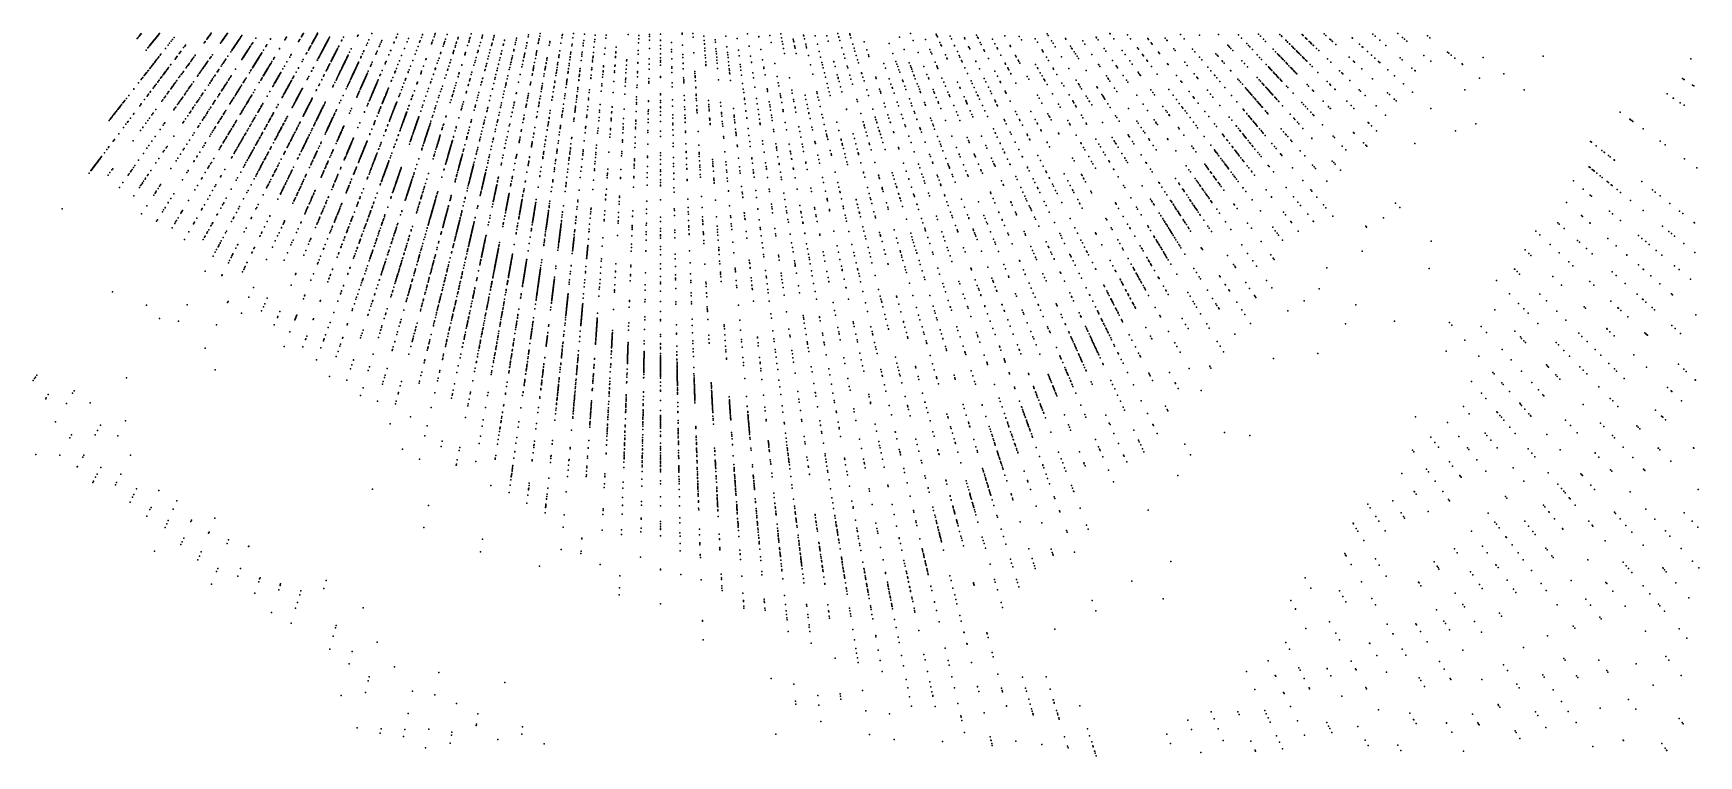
# Model space of a CAD drawing. Header units: metres. Extents: x -4327 to 4266, y -3886 to 3992.
# Drawn here: x -1818 to 3009, y -3886 to -1792 of the extents above; entities that cross this region are included whole.
import ezdxf

# ---------------------------------------------------------------- set-up
doc = ezdxf.new("R2010")
doc.units = ezdxf.units.M

msp = doc.modelspace()

# ---------------------------------------------------------------- linework, layer by layer
for p in [(-1517.06, -1807.96, 1723.6), (-1514.25, -1804.61, 90.63), (-1511.37, -1801.18, 272.44), (-1511.09, -1800.85, 81.45), (-1510.42, -1800.05, 82.7), (-1509.26, -1798.66, 181.57), (-1508.58, -1797.86, 2439.63), (-1508.15, -1797.34, 1605.96), (-1506.44, -1795.3, 179.94), (-1505.65, -1794.37, 275.3), (-1505.45, -1794.12, 183.68), (-1505, -1793.59, 1974.45), (-1483.88, -1832.44, -351.73), (-1480.69, -1828.49, -44.28), (-1480.45, -1828.2, -138.09), (-1480.09, -1827.75, -111.04), (-1480.03, -1827.69, -237.46), (-1479.63, -1827.19, -99.44), (-1479.34, -1826.84, -291.88), (-1479.06, -1826.49, -0.64), (-1478.43, -1825.7, -208.76), (-1478.26, -1825.51, 161.04), (-1478.23, -1825.46, 62.15), (-1478.16, -1825.37, -308.58), (-1478.15, -1825.36, -312.48), (-1478.03, -1825.22, 2457.42), (-1477.74, -1824.85, 53.16), (-1477.63, -1824.72, -281.15), (-1477.29, -1824.3, 17.28), (-1476.94, -1823.87, 2299.99), (-1476.42, -1823.22, 2266.79), (-1476.05, -1822.77, 252.34), (-1475.89, -1822.58, -36.46), (-1475.73, -1822.38, -270.41), (-1475.03, -1821.51, -362.72), (-1475, -1821.47, 199.26), (-1474.88, -1821.33, -300.09), (-1474.85, -1821.29, 241.8), (-1474.78, -1821.2, 109.36), (-1474.49, -1820.84, -9.58), (-1473.87, -1820.07, 1591.81), (-1473.43, -1819.53, -306.29), (-1472.96, -1818.96, -381.84), (-1472.65, -1818.57, -213.09), (-1472.46, -1818.33, -160.41), (-1472.39, -1818.26, 2140.38), (-1472.24, -1818.06, 98.95), (-1471.99, -1817.76, -148.82), (-1471.94, -1817.7, 153.94), (-1471.46, -1817.1, -182.09), (-1471.19, -1816.76, -202.6), (-1470.93, -1816.45, 1827.15), (-1470.86, -1816.36, -406.2), (-1470.76, -1816.24, -257.89), (-1470.64, -1816.08, -400.89), (-1470.58, -1816.01, 2107.5), (-1470.42, -1815.81, 144.83), (-1470.39, -1815.78, 10.83), (-1469.98, -1815.28, -198.58), (-1469.55, -1814.74, -41.4), (-1469.52, -1814.7, -111.52), (-1469.41, -1814.56, 1964.65), (-1469.4, -1814.56, -52.86), (-1469.33, -1814.47, 57.95), (-1469.32, -1814.46, -89.82), (-1469.3, -1814.44, -4.46), (-1469.25, -1814.38, -249.89), (-1469.15, -1814.25, -262.76), (-1469.01, -1814.08, 46.48), (-1468.99, -1814.05, 4.46), (-1468.59, -1813.56, 24.82), (-1468.44, -1813.37, 2118.33), (-1468.32, -1813.23, 1661.37), (-1468.25, -1813.14, 1587.6), (-1468.2, -1813.08, -349.32), (-1467.86, -1812.66, -171.41), (-1467.74, -1812.5, -140.73), (-1467.71, -1812.47, -50.25), (-1467.69, -1812.45, -61.71), (-1467.44, -1812.14, 46.43), (-1467.28, -1811.94, 2450.22), (-1467.25, -1811.91, 34.97), (-1467.13, -1811.75, -152.16), (-1467.08, -1811.69, -13.35), (-1466.91, -1811.49, 196.89), (-1466.64, -1811.15, -83.29), (-1466.6, -1811.1, -103.66), (-1466.6, -1811.1, 157.21), (-1466.54, -1811.02, -73.11), (-1466.44, -1810.9, -187.87), (-1466, -1810.36, 102.34), (-1465.85, -1810.18, 215.95), (-1465.82, -1810.13, 196.74), (-1465.68, -1809.96, 1472.15), (-1465.46, -1809.69, 125.22), (-1465.41, -1809.64, 195.41), (-1465.28, -1809.48, 143.05), (-1465.24, -1809.43, 228.68), (-1465.07, -1809.21, -238.91), (-1465.06, -1809.2, 241.47), (-1464.44, -1808.44, 95.88), (-1464.4, -1808.39, 1724.81), (-1464, -1807.89, 135.28), (-1463.85, -1807.7, 250.25), (-1463.82, -1807.67, 238.71), (-1463.59, -1807.39, 2153.36), (-1463.42, -1807.17, 214.31), (-1463.35, -1807.09, 117.41), (-1462.89, -1806.52, 1638.09), (-1462.64, -1806.21, 2159.04), (-1461.48, -1804.78, 1512.64), (-1461.44, -1804.73, 1982.29), (-1461, -1804.19, 1820.94), (-1460.9, -1804.06, 1806.54), (-1460.32, -1803.34, 2291.54), (-1460.28, -1803.29, 284.27), (-1459.65, -1802.52, 1514.35), (-1459.64, -1802.5, 1606.21), (-1459.61, -1802.46, 1977.62), (-1458.73, -1801.38, 1493.63), (-1458.54, -1801.15, 1751.43), (-1457.47, -1799.82, 2307.12), (-1457.07, -1799.33, 2331.78), (-1456.88, -1799.1, 1654.14), (-1455.21, -1797.03, 1495.39), (-1455.13, -1796.94, 1875.54), (-1454.21, -1795.8, 1720.62), (-1453.88, -1795.39, 1867.66), (-1452.85, -1794.12, 2032.39), (-1452.53, -1793.72, 2498.24), (-1452.2, -1793.32, 1795.79), (-1451.71, -1792.71, 1556.86), (-1427.28, -1826.84, 2503.8), (-1423.06, -1821.44, 2512.84), (-1418.36, -1815.42, 2540.46), (-1414.82, -1810.89, 2501.03), (-1409.88, -1804.57, 2508.72), (-1381.99, -1833.96, 1196.21), (-1378.97, -1829.96, 1318.75), (-1377.97, -1828.63, 1276.55), (-1376.42, -1826.57, 1281.67), (-1322.23, -1819.9, 2507.95), (-1321.09, -1818.33, 2514.05), (-1319.58, -1816.24, 2516.69), (-1314.98, -1809.91, -101.96), (-1314.83, -1809.71, -101.95), (-1313.7, -1808.15, 3.05), (-1313.33, -1807.64, 53.02), (-1313.19, -1807.45, -40.83), (-1312.94, -1807.1, 89.59), (-1312.54, -1806.56, 73.71), (-1312.54, -1806.56, -31.06), (-1312.52, -1806.52, 82.25), (-1312.5, -1806.5, 49.33), (-1312.49, -1806.48, 60.3), (-1312.46, -1806.44, -22.53), (-1312.17, -1806.05, -51.76), (-1312.06, -1805.89, 95.63), (-1311.76, -1805.48, -15.22), (-1311.76, -1805.49, 95.61), (-1311.76, -1805.49, -14), (-1311.68, -1805.37, -44.43), (-1311.59, -1805.25, 77.31), (-1311.47, -1805.08, -15.21), (-1310.82, -1804.18, 148), (-1310.7, -1804.02, 122.35), (-1310.61, -1803.9, -5.47), (-1310.46, -1803.7, -5.47), (-1310.12, -1803.23, 130.84), (-1309.71, -1802.67, -58.96), (-1309.34, -1802.16, 828.02), (-1307.94, -1800.22, -68.59), (-1306.6, -1798.38, 38.19), (-1306.56, -1798.32, 26.07), (-1305.24, -1796.51, 143.72), (-1305.17, -1796.41, 936.12), (-1304.76, -1795.85, 990.49), (-1304.24, -1795.14, -107.19), (-1304.13, -1794.98, 88.99), (-1304.13, -1794.98, 88.99), (-1303.51, -1794.12, 414.15), (-1303.48, -1794.09, 267.99), (-1303.17, -1793.66, 253.22), (-1303.13, -1793.61, 272.83), (-1302.34, -1792.52, 277.57), (-1302.31, -1792.48, 40.49), (-1275.04, -1820.95, 2519.52), (-1274.88, -1820.72, 647.2), (-1273, -1818.04, 243.68), (-1272.44, -1817.23, 853.66), (-1271.19, -1815.45, 767.85), (-1270.66, -1814.69, 215.14), (-1270.6, -1814.6, 291.02), (-1270.29, -1814.16, 667.2), (-1269.68, -1813.29, 566.69), (-1269.48, -1813, 844.75), (-1269.01, -1812.34, 160.17), (-1268.97, -1812.27, 285.74), (-1268.78, -1812, 158.93), (-1268.46, -1811.56, 640.02), (-1268.37, -1811.41, 244.01), (-1268.14, -1811.09, 490.78), (-1268.01, -1810.9, 511.02), (-1268.01, -1810.91, 200.1), (-1267.98, -1810.86, 318.68), (-1267.83, -1810.64, 157.59), (-1267.82, -1810.64, 745.62), (-1267.72, -1810.49, 818.81), (-1267.53, -1810.22, 309.96), (-1267.42, -1810.07, 395.22), (-1267.33, -1809.94, 175.71), (-1267.24, -1809.81, 174.49), (-1267.16, -1809.69, 199.96), (-1266.93, -1809.37, 344.29), (-1266.89, -1809.3, 253.49), (-1266.66, -1808.98, 361.51), (-1266.54, -1808.81, 252.2), (-1266.4, -1808.61, 335.52), (-1266.38, -1808.58, 589.66), (-1266.36, -1808.55, 645.48), (-1266.24, -1808.38, 1015.54), (-1266.23, -1808.36, 905.26), (-1266.07, -1808.14, 209.5), (-1265.85, -1807.82, 535.57), (-1265.8, -1807.75, 983.28), (-1265.32, -1807.06, 921.52), (-1265.31, -1807.05, 385.88), (-1265.06, -1806.69, 337.62), (-1265.06, -1806.69, 267.76), (-1265.04, -1806.66, 737.29), (-1264.98, -1806.58, 2466.9), (-1264.95, -1806.54, 703.96), (-1264.85, -1806.4, 1002.79), (-1264.84, -1806.37, 439.26), (-1264.82, -1806.35, 413.06), (-1264.64, -1806.09, 605.63), (-1264.59, -1806.02, 346.12), (-1264.38, -1805.72, 953.49), (-1264.17, -1805.43, 528.5), (-1264.14, -1805.38, 441.52), (-1264.05, -1805.24, 352.13), (-1263.91, -1805.05, 378.02), (-1263.81, -1804.91, 954.49), (-1263.73, -1804.79, 843.68), (-1263.59, -1804.6, 865.71), (-1263.49, -1804.45, 625.8), (-1263.46, -1804.41, 299.17), (-1263.33, -1804.22, 807.79), (-1263.15, -1803.97, 1064.46), (-1262.97, -1803.72, 429.88), (-1262.9, -1803.6, 535.59), (-1262.87, -1803.56, 401.24), (-1262.77, -1803.42, 2525.65), (-1262.77, -1803.42, 891.59), (-1262.45, -1802.97, 457.19), (-1262.36, -1802.83, 258.66), (-1262.27, -1802.71, 429.64), (-1261.91, -1802.19, 754.19), (-1261.88, -1802.15, 497.18), (-1261.45, -1801.54, 554.08), (-1261.04, -1800.96, 696.5), (-1261.01, -1800.91, 624.58), (-1260.77, -1800.57, 446.58), (-1260.72, -1800.5, 943.63), (-1260.44, -1800.1, 1062.17), (-1260.29, -1799.88, 159.07), (-1260.21, -1799.76, 482.69), (-1259.82, -1799.21, 686.61), (-1259.76, -1799.12, 783.83), (-1259.49, -1798.75, 632.89), (-1259.42, -1798.64, 972.59), (-1259.38, -1798.58, 576.15), (-1258.64, -1797.52, 737.55), (-1258.59, -1797.45, 674.13), (-1258.24, -1796.96, 1026.57), (-1258.09, -1796.74, 1052.82), (-1257.78, -1796.3, 524.57), (-1257.39, -1795.75, 1047.83), (-1256.61, -1794.63, 795.37), (-1256.27, -1794.14, 592.64), (-1256.07, -1793.85, 650.62), (-1255.93, -1793.65, 731.98), (-1255.46, -1792.98, 850.5), (-1255.17, -1792.57, 541.18), (-1237.22, -1834.25, 400.71), (-1236.74, -1833.55, 364.53), (-1236.69, -1833.47, 650.51), (-1236.61, -1833.35, 177.08), (-1236.54, -1833.25, 158.87), (-1236.26, -1832.84, 642.43), (-1236.2, -1832.74, 687.1), (-1236.08, -1832.57, 185.5), (-1235.96, -1832.38, 1008), (-1235.7, -1832.01, 1000.52), (-1235.52, -1831.73, 191.48), (-1234.99, -1830.95, 204.76), (-1234.98, -1830.93, 253.46), (-1234.87, -1830.77, 171.98), (-1234.75, -1830.59, 569.12), (-1234.74, -1830.58, 373.84), (-1234.65, -1830.44, 340.45), (-1234.51, -1830.23, 902.47), (-1234.42, -1830.1, 270.44), (-1234.33, -1829.97, 433.44), (-1234.3, -1829.93, 471.06), (-1234.29, -1829.9, 748.59), (-1234.07, -1829.58, 786.24), (-1233.93, -1829.38, 497.41), (-1233.88, -1829.3, 347.63), (-1233.83, -1829.23, 805.13), (-1233.68, -1829, 383.43), (-1233.57, -1828.85, 156.07), (-1233.42, -1828.62, 393.27), (-1233.41, -1828.6, 668.43), (-1233.27, -1828.39, 670.98), (-1233.25, -1828.37, 979.75), (-1233.14, -1828.2, 278.7), (-1232.93, -1827.89, 871.98), (-1232.7, -1827.55, 462.91), (-1232.7, -1827.55, 484.3), (-1232.64, -1827.46, 1012.56), (-1232.58, -1827.37, 441.57), (-1232.55, -1827.32, 290.79), (-1232.48, -1827.22, 654.83), (-1232.46, -1827.2, 241.99), (-1232.44, -1827.17, 910.8), (-1232.43, -1827.15, 205.54), (-1232.43, -1827.15, 260.24), (-1232.38, -1827.09, 365.71), (-1232.31, -1826.98, 853.53), (-1232.25, -1826.89, 1093.44), (-1231.65, -1826, 672.73), (-1231.62, -1825.96, 451.23), (-1231.2, -1825.33, 382.66), (-1231.2, -1825.33, 458.59), (-1231.08, -1825.16, 193.21), (-1231.05, -1825.1, 960.8), (-1230.88, -1824.85, 738.5), (-1230.74, -1824.65, 582.67), (-1230.73, -1824.64, 2464.56), (-1230.72, -1824.62, 371.39), (-1230.6, -1824.43, 179.84), (-1230.06, -1823.63, 767.5), (-1230.05, -1823.62, 874.11), (-1229.79, -1823.23, 470.59), (-1229.76, -1823.19, 595.05), (-1229.7, -1823.1, 269.4), (-1229.54, -1822.87, 890.46), (-1229.5, -1822.81, 280.32), (-1229.48, -1822.78, 475.5), (-1229.23, -1822.41, 695.08), (-1229, -1822.07, 537.16), (-1228.75, -1821.7, 1007.92), (-1228.32, -1821.06, 682.72), (-1227.62, -1820.01, 486.07), (-1227.36, -1819.64, 900.05), (-1227.15, -1819.32, 527.48), (-1227.14, -1819.3, 881.76), (-1226.2, -1817.91, 556.26), (-1226.2, -1817.92, 1067.28), (-1225.48, -1816.85, 584.01), (-1225.27, -1816.54, 573.69), (-1224.97, -1816.1, 2518.62), (-1224.69, -1815.67, 793.75), (-1224.57, -1815.51, 766.76), (-1224.46, -1815.34, 838.49), (-1224.32, -1815.13, 992.74), (-1224.22, -1814.98, 774.59), (-1223.56, -1814, 946.44), (-1223.11, -1813.33, 1103.23), (-1222.37, -1812.25, 780.13), (-1222.04, -1811.75, 2482.35), (-1221.7, -1811.25, 750.28), (-1220.2, -1809.02, 960.84), (-1218.52, -1806.53, 621.62), (-1216.94, -1804.19, 1050.43), (-1215.97, -1802.75, 2491.87), (-1214.95, -1801.24, 1098.84), (-1213.43, -1798.98, 849.99), (-1189.88, -1832.25, 1053.04), (-1189.86, -1832.23, 770.29), (-1189.74, -1832.04, 1055.86), (-1188.36, -1829.91, 1023.97), (-1188.22, -1829.7, 930.98), (-1185.19, -1825.04, 2543.68), (-1185.05, -1824.82, 1038.56), (-1183.07, -1821.77, 2489.23), (-1181.77, -1819.77, 2491.97), (-1173.29, -1806.7, 2537.68), (-1144.25, -1831.18, 2537.99), (-1143.8, -1830.46, 2492.59), (-1142.95, -1829.1, 2540.72), (-1141.23, -1826.35, 2492.48), (-1130.56, -1809.27, 2527.11), (-1129.83, -1808.1, 2528.28), (-1088.54, -1811.64, -129.85), (-1086.6, -1808.41, 2510.13), (-1085.69, -1806.89, 2502.48), (-1084.48, -1804.87, -856.74), (-1083.88, -1803.88, -795.34), (-1048.85, -1816.67, -815.09), (-1048.73, -1816.45, 2509.36), (-1048.02, -1815.23, 2538.47), (-1046.96, -1813.39, -826.8), (-1045.92, -1811.58, -825.97), (-1045.27, -1810.46, -837.35), (-1040.87, -1802.85, -858.97), (-1040.15, -1801.59, -897.13), (-1039.94, -1801.22, -863.5), (-1038.55, -1798.83, 2515.53), (-1038.16, -1798.15, -762.78), (-1038.13, -1798.09, -910.2), (-1037.99, -1797.85, -626.65), (-1037.39, -1796.82, -446.33), (-1036.75, -1795.71, -640.74), (-1036.37, -1795.04, -735.9), (-1035.93, -1794.29, -909.62), (-1035.07, -1792.79, -626.12), (-1016.68, -1834.14, -805.65), (-1016.31, -1833.46, -866.31), (-1015.52, -1832.05, -865.64), (-1013.54, -1828.48, -902.92), (-1010.46, -1822.92, 2541.07), (-1009.95, -1822.01, -891.65), (-1009.84, -1821.81, -470.73), (-1009.5, -1821.19, -468.18), (-1008.97, -1820.24, -648.09), (-1008.91, -1820.12, -367.53), (-1008.79, -1819.91, -754.14), (-1008.69, -1819.73, -857.16), (-1008.57, -1819.51, -649.08), (-1008.11, -1818.68, -658.75), (-1007.56, -1817.69, -861.51), (-1007.53, -1817.64, -658.37), (-1007.18, -1817, -604.91), (-1007.07, -1816.81, -553.56), (-1007.04, -1816.74, 2549.42), (-1006.98, -1816.64, -500.46), (-1006.55, -1815.86, -550.85), (-1006.22, -1815.27, -457.16), (-1005.98, -1814.84, -458.24), (-1005.44, -1813.87, -407.23), (-1005.36, -1813.72, -638.33), (-1005.32, -1813.65, -837.15), (-1005.28, -1813.58, -447.25), (-1005.25, -1813.53, -559.84), (-1005.16, -1813.36, -450.75), (-1005.08, -1813.21, -743.7), (-1004.86, -1812.82, -373.05), (-1004.79, -1812.69, -460.07), (-1004.73, -1812.58, -691.54), (-1004.73, -1812.59, -790.99), (-1004.68, -1812.49, -458.83), (-1004.64, -1812.42, -862.99), (-1004.38, -1811.96, -638.95), (-1004.31, -1811.82, -375.18), (-1004.29, -1811.78, -560.51), (-1004.17, -1811.58, -595.76), (-1004.08, -1811.4, -863.83), (-1003.6, -1810.55, 2473.89), (-1003.56, -1810.47, -397.1), (-1003.51, -1810.38, -691.95), (-1003.21, -1809.84, -749.97), (-1003.13, -1809.69, -751.18), (-1002.98, -1809.43, -699.12), (-1002.84, -1809.17, 2477.49), (-1002.57, -1808.68, -492.3), (-1002.44, -1808.46, -647.61), (-1002.31, -1808.22, -438.86), (-1002.16, -1807.95, -308.36), (-1002.09, -1807.83, -548.41), (-1002.02, -1807.69, -541.14), (-1001.99, -1807.65, -542.33), (-1001.98, -1807.61, -548.35), (-1001.47, -1806.71, -482.25), (-1001.27, -1806.33, -586.73), (-1000.78, -1805.45, 2536.4), (-1000.18, -1804.36, -583.66), (-999.67, -1803.45, -225.25), (-999.67, -1803.45, -356.05), (-999.6, -1803.33, -364.14), (-999.15, -1802.51, -130), (-999.07, -1802.38, -355.84), (-998.99, -1802.23, 2540.36), (-998.86, -1802, -732.76), (-998.67, -1801.65, -364.96), (-998.49, -1801.32, -731.22), (-998.13, -1800.67, -389.13), (-998.1, -1800.63, -643.57), (-997.73, -1799.95, -218.01), (-997.59, -1799.71, -574.88), (-997.52, -1799.58, -210.02), (-997.31, -1799.19, -316.05), (-996.91, -1798.47, -178.21), (-996.88, -1798.42, -175.94), (-996.86, -1798.38, -346.97), (-996.84, -1798.34, -177.06), (-996.82, -1798.31, -740.11), (-996.78, -1798.25, -738.82), (-996.75, -1798.18, -170.27), (-996.6, -1797.91, -177.02), (-996.58, -1797.88, -171.37), (-996.57, -1797.86, -674.73), (-996.53, -1797.78, -348.01), (-996.49, -1797.72, -265.47), (-996.39, -1797.54, -352.58), (-996.26, -1797.3, -357.14), (-996.19, -1797.17, -258.56), (-996.13, -1797.07, -265.38), (-995.93, -1796.7, -219.88), (-995.82, -1796.51, -258.46), (-995.77, -1796.42, -265.28), (-995.51, -1795.95, -486.47), (-995.26, -1795.49, -396.14), (-995.15, -1795.29, -267.39), (-994.8, -1794.67, -778.05), (-994.57, -1794.24, -294.59), (-994.17, -1793.52, -275.09), (-994.09, -1793.39, -270.52), (-993.69, -1792.67, -306.89), (-993.6, -1792.51, -665.3), (-975.16, -1834, -656.79), (-974.97, -1833.65, -821.32), (-974.96, -1833.64, -703.06), (-974.81, -1833.34, -730.83), (-974.72, -1833.18, -434.81), (-974.48, -1832.73, -431.15), (-974.28, -1832.36, -451.18), (-974.28, -1832.36, -370.01), (-974.16, -1832.13, -493.98), (-974.09, -1832, -330.37), (-973.38, -1830.66, -501.96), (-973.11, -1830.15, -521.01), (-972.65, -1829.28, -572.73), (-972.61, -1829.21, -349.59), (-972.59, -1829.18, -230.89), (-972.38, -1828.77, -721.4), (-972.28, -1828.59, -768.53), (-972, -1828.06, -478.59), (-971.72, -1827.54, -514.27), (-971.37, -1826.88, -160), (-971.35, -1826.84, -487.79), (-971.33, -1826.8, -536.88), (-971.21, -1826.57, -586.49), (-971.16, -1826.49, -745.9), (-971.07, -1826.33, -364.14), (-970.75, -1825.72, -673.73), (-970.44, -1825.14, -178.01), (-970.2, -1824.68, -408.14), (-970.13, -1824.54, -412.79), (-970.11, -1824.52, -584.61), (-970.08, -1824.46, -226.87), (-970.03, -1824.37, -579.69), (-970.01, -1824.33, -155.24), (-970.01, -1824.33, -495.45), (-969.9, -1824.12, -341.67), (-969.85, -1824.03, -326.62), (-969.68, -1823.7, -196.04), (-969.68, -1823.71, -494.09), (-969.56, -1823.47, -188.06), (-969.48, -1823.32, -242.7), (-969.44, -1823.25, -234.7), (-969.01, -1822.44, -255.15), (-968.95, -1822.33, -243.71), (-968.84, -1822.12, -155.06), (-968.82, -1822.08, -138.08), (-968.75, -1821.96, -173.16), (-968.74, -1821.93, -356.31), (-968.44, -1821.38, -219.66), (-968.34, -1821.19, -561.73), (-968.33, -1821.16, -260.68), (-967.93, -1820.4, -273.15), (-967.88, -1820.32, -74.81), (-967.71, -1819.99, -110.85), (-967.58, -1819.75, -315.49), (-967.53, -1819.66, 2465.62), (-967.52, -1819.64, -321.23), (-967.51, -1819.62, -235.37), (-967.48, -1819.57, -276.46), (-967.27, -1819.17, -239.87), (-967.15, -1818.95, -571.92), (-966.59, -1817.89, -320.92), (-966.57, -1817.86, -159.21), (-966.46, -1817.65, -152.42), (-966.34, -1817.41, -863.8), (-965.98, -1816.75, -870.09), (-965.66, -1816.15, -302.25), (-964.76, -1814.45, -215.42), (-964.58, -1814.11, -75.68), (-964.08, -1813.16, -661.67), (-963.76, -1812.58, -93.56), (-963.65, -1812.36, -145.22), (-963.16, -1811.44, 2501.25), (-961.91, -1809.08, 2537.26), (-960.94, -1807.27, 2473.4), (-959.15, -1803.91, -142.3), (-933.47, -1832.03, 2532.05), (-932.11, -1829.37, 2478.25), (-924.43, -1814.3, 2504.74), (-923.45, -1812.37, -882.46), (-918.86, -1803.37, 2534.53), (-878.33, -1800.85, 2545.87), (-876.66, -1797.42, 2479.23), (-852.08, -1827.29, 2527.62), (-849.12, -1820.94, -891.27), (-844.82, -1811.73, -891.98), (-836.25, -1793.34, -901.11), (-815.27, -1831.13, -887.84), (-814.66, -1829.76, 2525.08), (-812.17, -1824.17, 2531.51), (-809.37, -1817.87, -897.04), (-807.38, -1813.4, 2513.75), (-772.56, -1820.03, -905.63), (-771.91, -1818.5, 2518.66), (-766.41, -1805.54, 2534.7), (-765.49, -1803.37, -902.51), (-761.77, -1794.62, 2499.59), (-734.34, -1817.54, -901.76), (-730.19, -1807.29, 2521.72), (-702.78, -1830.81, 2503.01), (-698.07, -1818.52, -907.68), (-696.49, -1814.42, 2539.99), (-692.85, -1804.94, 2521.01), (-689.89, -1797.24, 2524.48), (-689.56, -1796.38, 2526.13), (-689.51, -1796.24, 2475.14), (-663.53, -1823.03, -915.63), (-662.29, -1819.62, 2510.78), (-661.67, -1817.91, 2545.55), (-661.61, -1817.77, 2545.35), (-659.62, -1812.29, 2546.32), (-656.15, -1802.75, -920.84), (-653.92, -1796.63, 2532.91), (-652.78, -1793.5, -919.96), (-630.11, -1829.98, 2495.42), (-628.14, -1824.26, -862.17), (-627.19, -1821.51, 2495.08), (-626.7, -1820.06, -925.24), (-625.34, -1816.12, 2482.1), (-623.05, -1809.47, 2567.18), (-618.52, -1796.32, -876.46), (-595.36, -1832.34, 2500.94), (-593.76, -1827.41, -914.56), (-591.81, -1821.39, 2534.26), (-590.8, -1818.29, -869.4), (-587.6, -1808.44, -872.21), (-586.51, -1805.08, 2491.73), (-558.94, -1828.22, 2498.5), (-555.8, -1817.95, 2541.42), (-554.72, -1814.4, 2533.58), (-553.03, -1808.89, 2551.9), (-551.74, -1804.66, -881.86), (-548.37, -1793.64, 2556.52), (-524.48, -1829.07, 2555.39), (-521.65, -1819.22, 2495.86), (-518, -1806.49, 2546.97), (-516.93, -1802.75, -883.87), (-515.49, -1797.71, 2560.81), (-489.65, -1827.41, -884.08), (-488.72, -1823.91, -882.39), (-487.84, -1820.65, -879.56), (-485.35, -1811.34, 2544.37), (-484.74, -1809.09, 2538.32), (-483.21, -1803.36, -891.13), (-481.86, -1798.34, 2561.04), (-455.53, -1827.03, -883.67), (-454.93, -1824.64, -881.26), (-454.66, -1823.54, 2501.1), (-452.09, -1813.25, 2561.83), (-451.94, -1812.62, 2511.7), (-421.41, -1825.34, 2538.93), (-420.03, -1819.35, -891.24), (-418.31, -1811.91, 2558.01), (-417.02, -1806.29, -896.04), (-388.74, -1828.9, 2513.9), (-386.94, -1820.42, -897.06), (-386.81, -1819.79, 2521.42), (-383.25, -1803.04, -902.16), (-382.03, -1797.29, -900.53), (-354.2, -1822.2, 2498.67), (-353.47, -1818.44, -901.64), (-352.26, -1812.21, 2507.75), (-351.54, -1808.51, 2508.35), (-350.02, -1800.69, -902.76), (-348.46, -1792.68, -907.42), (-322.16, -1827.03, -901.72), (-320.99, -1820.45, 2508.15), (-320.32, -1816.6, -904.05), (-288.38, -1820.79, -897.26), (-286.04, -1805.96, 2500.86), (-284.84, -1798.4, -905.97), (-284.4, -1795.61, 2523.91), (-257.06, -1829.07, -900.24), (-256.31, -1823.77, 2530.52), (-253.79, -1805.83, -911.07), (-251.96, -1792.76, 2533.68), (-224.54, -1828.71, 2522.85), (-224.37, -1827.34, 2523.86), (-223.58, -1820.94, -902.87), (-222.59, -1812.87, -912.52), (-220.45, -1795.39, -913.6), (-192.66, -1833, -908.29), (-190.98, -1817.07, -909.08), (-190.3, -1810.6, 2507.24), (-188.99, -1798.08, -923.08), (-158.08, -1806.87, 2509.38), (-157.25, -1797.39, 2542.64), (-128.16, -1832.82, 2504.32), (-94.11, -1795.69, 2510.76), (-63.55, -1819.84, 2502.01), (-63.15, -1808.33, 2509.12), (-62.83, -1799.17, 2539.96), (-31.63, -1811.92, 2533.3), (-31.44, -1801.29, 2512.63), (-31.36, -1796.37, 2485.67), (0, -1795.06, 2532.61), (0, -1812.74, 2516.6), (0, -1813.32, 2517.41), (0, -1827.8, 2505.68), (31.76, -1819.32, 2511.65), (62.59, -1792.46, 2521.73), (62.67, -1794.75, 2513.33), (63.78, -1826.51, 2516.95), (93.98, -1793.19, 2527.6), (94.51, -1803.39, 2521.54), (125.92, -1800.68, 2491.61), (126.79, -1813.17, 2494.55), (127.46, -1822.78, 2513.52), (127.54, -1823.85, 2512.12), (158.45, -1811.05, 2518.07), (159.11, -1818.62, 2514.11), (189.25, -1800.62, 2465.03), (192.47, -1831.27, 2487.03), (221.98, -1807.92, 2435.12), (252.06, -1793.53, 2446.25), (252.13, -1793.97, 2446.85), (257.21, -1830.16, 2440.09), (285.41, -1802.01, 2436.33), (285.48, -1802.48, 2412.19), (317.19, -1798.88, 2453.13), (320.74, -1818.98, 2413.92), (320.79, -1819.27, 2406.13), (348.72, -1794, 2434.94), (350.99, -1805.69, 2436.93), (353.02, -1816.11, 2428.88), (354.5, -1823.75, 2444.63), (384.53, -1809.08, 2428.08), (385.65, -1814.33, 2440.65), (386.28, -1817.28, 2466.89), (388.74, -1828.9, 2413.47), (389.39, -1831.94, 2436.64), (415, -1797.58, 2416.53), (415.6, -1800.17, 2436.5), (417.48, -1808.29, 2436.44), (421.18, -1824.33, 2452.49), (422.35, -1829.42, 2415.34), (448.65, -1799.44, 2426.45), (454.8, -1824.12, 2423.9), (482.21, -1799.65, 2468.26), (486.5, -1815.65, 2487.39), (514.21, -1793.26, 2465.82), (516.79, -1802.27, 2417.38), (517.2, -1803.7, 2455.05), (519.93, -1813.21, 2454.08), (548.42, -1793.8, 2415.77), (548.82, -1795.11, 2442.19), (549.73, -1798.08, 2416.09), (552.01, -1805.53, 2431.57), (557.63, -1823.92, 2434.32), (590.5, -1817.37, 2436.23), (663.05, -1821.71, 2479.93), (692.36, -1803.66, 2519.23), (724.47, -1793.13, 2521.8), (732.8, -1813.74, 2502.39), (768.37, -1810.18, 2518.43), (798.99, -1794.55, 2529.9), (800.36, -1797.63, 2525.7), (801.64, -1800.52, 2512.75), (802.68, -1802.84, 2504.72), (810.03, -1819.36, 2485.56), (812.88, -1825.75, 2542.25), (813.94, -1828.13, 2514.37), (814.25, -1828.84, 2537.99), (839.51, -1800.35, 2493.13), (843.44, -1808.76, 2553), (852.4, -1827.97, 2467.25), (852.61, -1828.42, 2503.87), (880.84, -1806, 2507.8), (882.09, -1808.56, 2514.17), (893.19, -1831.31, 2492.41), (893.67, -1832.3, 2493.76), (894.51, -1834.02, 2512.84), (916.07, -1797.88, 2538.16), (919.17, -1803.97, 2543.9), (919.63, -1804.87, 2472.39), (920.56, -1806.71, 2494.27), (926.68, -1818.71, 2491.34), (929.97, -1825.17, 2514.15), (961.98, -1809.22, 2470.59), (969.25, -1822.89, 2489.25), (997.86, -1800.18, 2489.93), (1013.35, -1828.14, 2534.22), (1013.95, -1829.21, 2504.94), (1014.98, -1831.08, 2515.85), (1040.01, -1801.36, 2521.87), (1046.05, -1811.81, 2519.67), (1086.47, -1808.19, 2495.97), (1092.7, -1818.57, 2490.94), (1121.27, -1794.41, 2484.28), (1123.98, -1798.74, 2512.4), (1133.77, -1814.41, 2531.49), (1137.72, -1820.73, 2523.52), (1137.81, -1820.87, 2523.71), (1144.28, -1831.24, 2518.53), (1144.32, -1831.3, 2515.83), (1174, -1807.8, 2459.29), (1175.3, -1809.8, 2470.16), (1188.02, -1829.39, 2485.93), (1223.82, -1814.39, 2527.37), (1230.25, -1823.93, 2469.01), (1262.81, -1803.47, 2522.95), (1264.11, -1805.34, 2467.92), (1268.16, -1811.12, 2456.88), (1302.55, -1792.8, 2500.64), (1303.23, -1793.74, 2488.24), (1314.13, -1808.74, 2484.39), (1354.12, -1796.97, 2483.91), (1362.53, -1808.14, 2491.14), (1412.31, -1807.68, 2472.13), (1414.25, -1810.16, 2530.32), (1422.23, -1820.37, 2473.19), (1423.92, -1822.53, 2553.21), (1425.07, -1824.01, 2480.85), (1463.22, -1806.92, 2462.19), (1467.71, -1812.47, 2518.84), (1468.77, -1813.78, 2523.41), (1506.95, -1795.91, 2537.54), (1517.48, -1808.47, 2502.74), (1562.63, -1797.6, 2481.33), (1617.13, -1796.01, 2509.48), (1617.44, -1796.35, 2501.74), (1644.56, -1826.47, 2518.84), (1647.3, -1829.51, 2471.27), (1649.75, -1832.23, 2540.6), (1675.83, -1797.11, 2501.86), (1684.19, -1806.07, 2473.54), (1699.33, -1822.31, 2493.05), (1704.32, -1827.66, 2486.78), (1708.06, -1831.67, 2500.4), (1733.33, -1794.92, 2537.78), (1739.35, -1801.15, 2467.29), (1747.8, -1809.9, 2452.37), (1754.04, -1816.36, 2442.4), (1795.44, -1795.44, 2493.84), (1800.26, -1800.26, 2481.51), (1801.42, -1801.42, 2477.69), (1812.33, -1812.33, 2147.06), (1813.7, -1813.7, 2406.29), (1817.3, -1817.3, 2277.54), (1817.82, -1817.82, 2080.62), (1823.35, -1823.35, 2392.78), (1823.86, -1823.86, 2209.04), (1829.77, -1829.77, 2462.33), (1830.06, -1830.06, 2192.2), (1832.96, -1832.96, 2254.6), (1833.62, -1833.62, 2494.61), (1859.64, -1795.83, 2308.65), (1860.23, -1796.4, 2102.31), (1860.57, -1796.73, 2277.05), (1861.79, -1797.91, 2211.75), (1863.02, -1799.1, 2328.13), (1869.35, -1805.21, 2096.19), (1871.69, -1807.47, 2122.34), (1873.35, -1809.07, 2461.92), (1873.85, -1809.56, 2404.05), (1880.35, -1815.83, 2099.12), (1880.45, -1815.93, 2144.17), (1880.49, -1815.97, 2199.65), (1881.67, -1817.1, 2255.18), (1885.17, -1820.48, 2330.08), (1885.35, -1820.66, 2130.69), (1887.4, -1822.64, 2381.98), (1892.18, -1827.25, 2451.58), (1893.07, -1828.11, 2068.83), (1923.51, -1793.7, 2086.2), (1923.56, -1793.75, 2090.93), (1928.53, -1798.38, 2396.53), (1940.5, -1809.55, 2392.98), (1942.91, -1811.79, 2086.08), (1946.95, -1815.56, 2081.05), (1947.78, -1816.34, 2079.59), (1957.14, -1825.07, 2101.36), (2004.92, -1805.24, 2073.67), (2005.85, -1806.07, 2076.97), (2025.98, -1824.2, 2086.01), (2033.9, -1831.33, 2028.65), (2035.55, -1832.81, 2051.2), (2064.56, -1794.7, 2116.91), (2064.88, -1794.98, 2119.63), (2071.32, -1800.57, 2062.29), (2071.77, -1800.96, 2030.13), (2085.04, -1812.5, 2083.03), (2102.13, -1827.36, 2055.18), (2137.16, -1793.29, 2086.85), (2151.14, -1805.02, 2079.08), (2156.72, -1809.7, 2056.08), (2163.68, -1815.54, 2062.72), (2223.12, -1800.25, 2065.28), (2229.94, -1805.77, 2057.37), (-1491.11, -1841.37, -258.84), (-1485.79, -1834.8, -246.19), (-1485.38, -1834.3, -145.01), (-1470.31, -1881.91, 2199.17), (-1469.02, -1880.25, 2493.89), (-1468.58, -1879.69, 2447.31), (-1468.5, -1879.6, 2479.45), (-1465.93, -1876.3, 2382.36), (-1465.4, -1875.62, 2353.09), (-1464.7, -1874.74, 2323.92), (-1463.38, -1873.04, 2564.32), (-1462.36, -1871.74, 2218.61), (-1460.68, -1869.58, 2358.34), (-1460.55, -1869.41, 2269.76), (-1457.67, -1865.73, 2515.51), (-1455.06, -1862.39, 2398.47), (-1453.51, -1860.41, 2226.98), (-1449.74, -1855.58, 2526.56), (-1447.88, -1853.2, 2476.87), (-1434.83, -1836.5, 2492.39), (-1406.98, -1867.12, 1176), (-1404.96, -1864.45, 1174.31), (-1404.02, -1863.19, 1105.75), (-1403.98, -1863.15, 1183.07), (-1402.71, -1861.46, 1164.48), (-1402.69, -1861.43, 1162.87), (-1401.32, -1859.62, 1293.2), (-1401.22, -1859.48, 1187.14), (-1394.77, -1850.92, 2486.69), (-1393.08, -1848.68, 1217.07), (-1391.69, -1846.84, 1277.72), (-1391.12, -1846.07, 1162.74), (-1390.64, -1845.44, 1276.75), (-1390.37, -1845.09, 1166.86), (-1366.4, -1880.69, 2577.55), (-1365.44, -1879.37, 1247.39), (-1361.57, -1874.04, 1258.54), (-1359.04, -1870.56, 1212.45), (-1357.66, -1868.66, 2491.9), (-1357.17, -1867.99, 1196.37), (-1356.03, -1866.42, 2552.39), (-1353.06, -1862.33, 1262.09), (-1352.29, -1861.27, 1261.37), (-1348.77, -1856.42, 1314), (-1348.63, -1856.23, 2510.8), (-1317.57, -1881.68, 1217.38), (-1317.45, -1881.52, 70.8), (-1316.83, -1880.62, 2506.82), (-1316.51, -1880.17, 58.22), (-1315.46, -1878.67, -18.14), (-1314.92, -1877.89, 8.13), (-1314.44, -1877.22, -61.89), (-1313.99, -1876.57, 2509.65), (-1313.69, -1876.15, -25.61), (-1311.64, -1873.22, 1299.56), (-1306.02, -1865.19, 35.4), (-1304.12, -1862.48, 19.22), (-1302.52, -1860.19, 1168.79), (-1298.88, -1854.99, 2513.63), (-1267.45, -1879.08, -43.89), (-1265.93, -1876.82, 25.31), (-1264.45, -1874.62, 14.18), (-1262.02, -1871.02, -79.43), (-1260.51, -1868.78, 1149.32), (-1259.55, -1867.36, 2502.97), (-1253.49, -1858.38, 2526.73), (-1245.41, -1846.4, 2529.83), (-1242.17, -1841.59, 995.55), (-1241.72, -1840.93, 784.3), (-1240.92, -1839.73, 901.51), (-1239.99, -1838.36, 480.83), (-1239.56, -1837.73, 2520.72), (-1239.46, -1837.57, 393.95), (-1239.29, -1837.32, 568.64), (-1238.94, -1836.8, 890.24), (-1238.52, -1836.18, 680.45), (-1238.51, -1836.17, 357.61), (-1238.08, -1835.53, 288.41), (-1237.92, -1835.29, 298.21), (-1237.76, -1835.06, 2459.67), (-1237.43, -1834.57, 1023.82), (-1237.35, -1834.45, 578.05), (-1213.61, -1868.8, 727.37), (-1213.44, -1868.54, 862.92), (-1213.12, -1868.04, 652.52), (-1211.95, -1866.24, 197.74), (-1211.61, -1865.72, 246.7), (-1211.33, -1865.28, 196.42), (-1210.9, -1864.63, 849.97), (-1210.5, -1864, 747.03), (-1209.64, -1862.67, 289.32), (-1209.1, -1861.84, 1009.52), (-1208.99, -1861.69, 752.85), (-1208.78, -1861.35, 898.81), (-1208.61, -1861.09, 280.46), (-1208.58, -1861.04, 152.13), (-1208.41, -1860.79, 828.86), (-1208.03, -1860.2, 323.45), (-1207.94, -1860.07, 965.08), (-1207.94, -1860.07, 643.17), (-1207.94, -1860.07, 905.24), (-1207.92, -1860.04, 220.27), (-1207.84, -1859.91, 1015.78), (-1207.73, -1859.74, 340.68), (-1207.63, -1859.59, 1121.41), (-1207.58, -1859.51, 153.22), (-1207.49, -1859.37, 346.81), (-1207.3, -1859.08, 391.49), (-1207.17, -1858.88, 442.77), (-1207.17, -1858.88, 543), (-1206.89, -1858.44, 436.38), (-1206.57, -1857.95, 234.68), (-1206.55, -1857.93, 307.03), (-1206.51, -1857.86, 330.45), (-1206.49, -1857.83, 179.81), (-1206.17, -1857.34, 157.9), (-1206.11, -1857.24, 577.22), (-1206.07, -1857.19, 271.29), (-1205.91, -1856.94, 337.7), (-1205.42, -1856.18, 633.98), (-1205.23, -1855.89, 250.29), (-1205.19, -1855.83, 184.48), (-1205.18, -1855.82, 847.34), (-1205.09, -1855.67, 370.89), (-1205.06, -1855.63, 241.71), (-1205.01, -1855.56, 280.85), (-1204.79, -1855.21, 418.1), (-1204.72, -1855.11, 213.6), (-1204.46, -1854.71, 586.75), (-1204.42, -1854.65, 364.49), (-1204.36, -1854.55, 2511.82), (-1204.29, -1854.44, 820.54), (-1203.68, -1853.5, 374.17), (-1203.68, -1853.51, 435.22), (-1203.63, -1853.43, 425.2), (-1203.46, -1853.17, 479.13), (-1203.45, -1853.15, 384.03), (-1202.86, -1852.24, 532.14), (-1202.81, -1852.16, 477.61), (-1202.78, -1852.12, 641.73), (-1202.58, -1851.81, 471.22), (-1202.47, -1851.65, 834.41), (-1202.31, -1851.39, 227.76), (-1202.12, -1851.1, 678.1), (-1201.83, -1850.66, 683.21), (-1201.56, -1850.24, 530.29), (-1201.51, -1850.16, 934.29), (-1201.51, -1850.17, 488.44), (-1201.33, -1849.89, 741.38), (-1201.33, -1849.89, 994.34), (-1201.31, -1849.86, 2513.74), (-1201.05, -1849.46, 314.22), (-1200.89, -1849.2, 2466.34), (-1200.78, -1849.04, 711.71), (-1200.57, -1848.72, 409.17), (-1200.46, -1848.55, 611.91), (-1200.18, -1848.11, 565.41), (-1200.09, -1847.98, 458.95), (-1200, -1847.84, 513.1), (-1199.62, -1847.25, 885.02), (-1199.48, -1847.03, 1000.04), (-1199.29, -1846.75, 663.38), (-1198.82, -1846.02, 502.48), (-1198.82, -1846.02, 575.02), (-1198.37, -1845.33, 950.3), (-1198.16, -1845.01, 892.32), (-1198.09, -1844.9, 673.2), (-1197.65, -1844.22, 948.31), (-1197.54, -1844.05, 627.25), (-1197.33, -1843.73, 1102.82), (-1197.18, -1843.5, 775.02), (-1197.09, -1843.36, 726.77), (-1196.65, -1842.68, 521.79), (-1195.88, -1841.49, 1068.71), (-1194.89, -1839.97, 600.06), (-1194.5, -1839.37, 868.76), (-1194.45, -1839.3, 785.38), (-1193.91, -1838.46, 1037.53), (-1193.73, -1838.18, 616.21), (-1193.58, -1837.95, 702.17), (-1192.29, -1835.96, 915.87), (-1192.17, -1835.79, 878.14), (-1191.71, -1835.08, 762.1), (-1176.23, -1882.36, 735.28), (-1176.13, -1882.2, 298.97), (-1175.97, -1881.94, 246.1), (-1175.87, -1881.79, 988.67), (-1175.68, -1881.48, 430.62), (-1175.67, -1881.47, 998.67), (-1175.39, -1881.01, 945.08), (-1175.36, -1880.97, 327.16), (-1175.19, -1880.7, 842.28), (-1175.05, -1880.48, 437.93), (-1175.02, -1880.42, 315.95), (-1174.9, -1880.24, 366.67), (-1174.75, -1880, 427.78), (-1174.53, -1879.64, 334.34), (-1174.46, -1879.54, 323.2), (-1174.32, -1879.3, 288.67), (-1174.17, -1879.06, 596.95), (-1174.16, -1879.05, 402.54), (-1174.13, -1879, 939.79), (-1174.12, -1878.98, 499.45), (-1174, -1878.8, 334.19), (-1173.84, -1878.54, 1054.34), (-1173.55, -1878.07, 341.47), (-1173.37, -1877.78, 221.13), (-1173.28, -1877.64, 357.49), (-1173.05, -1877.28, 832.47), (-1172.92, -1877.07, 950.24), (-1172.72, -1876.75, 1028.28), (-1172.45, -1876.31, 228.27), (-1172.38, -1876.2, 222.16), (-1172.37, -1876.18, 419.4), (-1172.32, -1876.11, 309.07), (-1172.31, -1876.08, 615.46), (-1172.25, -1875.99, 222.14), (-1172.23, -1875.95, 393.16), (-1172.1, -1875.75, 840.06), (-1171.99, -1875.58, 2457.63), (-1171.89, -1875.42, 526.46), (-1171.74, -1875.17, 717.78), (-1171.67, -1875.06, 463.04), (-1171.55, -1874.87, 516.12), (-1171.33, -1874.52, 229.27), (-1171.21, -1874.33, 835.29), (-1171.18, -1874.28, 623.97), (-1171.16, -1874.25, 726.77), (-1171.07, -1874.11, 385.32), (-1171.03, -1874.04, 523.53), (-1171.03, -1874.04, 523.53), (-1171.02, -1874.03, 957.28), (-1170.93, -1873.87, 670.94), (-1170.74, -1873.58, 430.07), (-1170.59, -1873.33, 328.29), (-1170.21, -1872.73, 409.9), (-1170, -1872.4, 416.06), (-1169.93, -1872.28, 1017.06), (-1169.6, -1871.74, 877.07), (-1169.57, -1871.7, 487.4), (-1169.52, -1871.62, 588.13), (-1169.39, -1871.41, 323.03), (-1169.35, -1871.35, 720.32), (-1169.33, -1871.32, 829.83), (-1169.06, -1870.89, 800.92), (-1168.66, -1870.24, 509.78), (-1168.59, -1870.14, 418.05), (-1168.58, -1870.11, 453.04), (-1168.48, -1869.96, 619.93), (-1168.4, -1869.84, 661.62), (-1167.82, -1868.9, 557.77), (-1167.77, -1868.82, 516.99), (-1167.54, -1868.45, 696.66), (-1167.48, -1868.35, 510.53), (-1167.46, -1868.32, 704.55), (-1166.94, -1867.49, 1065.87), (-1166.94, -1867.49, 822.65), (-1166.56, -1866.89, 612.44), (-1166.35, -1866.55, 944.91), (-1166.27, -1866.43, 2527.61), (-1165.9, -1865.83, 622.45), (-1165.67, -1865.46, 611.97), (-1165.57, -1865.3, 864.33), (-1165.55, -1865.27, 818.94), (-1165.31, -1864.89, 713.85), (-1165.06, -1864.48, 1092.42), (-1164.7, -1863.91, 901.28), (-1164.65, -1863.84, 1056.4), (-1164.55, -1863.67, 929.29), (-1164.34, -1863.34, 769.32), (-1164.19, -1863.09, 686.76), (-1163.66, -1862.25, 546.87), (-1163.42, -1861.86, 755.29), (-1162.78, -1860.83, 1042.94), (-1162.3, -1860.07, 2516.23), (-1162.21, -1859.92, 603.71), (-1162.1, -1859.75, 706.59), (-1161.15, -1858.22, 1048.81), (-1160.35, -1856.94, 921.72), (-1159.55, -1855.67, 1034.19), (-1159.18, -1855.07, 783.36), (-1158.13, -1853.39, 2471.59), (-1157.77, -1852.81, 928.09), (-1157.63, -1852.6, 1029.57), (-1156.58, -1850.91, 965.32), (-1155.18, -1848.67, 1037.58), (-1150.47, -1841.14, 2563.11), (-1130.54, -1881.53, 1038.92), (-1130.43, -1881.36, 911.24), (-1128.77, -1878.59, 1009.63), (-1126.05, -1874.07, 1030.42), (-1122.07, -1867.44, 2496.58), (-1120.17, -1864.27, 2486.86), (-1119.01, -1862.35, 2500.76), (-1104.3, -1837.87, 2534.13), (-1103.73, -1836.91, 2527.22), (-1082.61, -1875.14, 2486.7), (-1074.53, -1861.14, 2484.5), (-1071.22, -1855.4, 2518.19), (-1070.21, -1853.66, 2543.8), (-1038.71, -1873.88, 2532.23), (-1035.67, -1868.41, 2491.58), (-1026.46, -1851.78, -820.03), (-1024.7, -1848.61, 2514.73), (-1020.49, -1841.01, 2498.85), (-1018.61, -1837.62, -767.96), (-1018.47, -1837.37, -854.77), (-1017.31, -1835.28, -770.88), (-1016.99, -1834.69, -864.21), (-1016.93, -1834.59, -774.49), (-994.66, -1870.68, -798.07), (-994.23, -1869.88, -799.05), (-992.07, -1865.81, -776.32), (-991.45, -1864.64, -865.99), (-990.77, -1863.37, 2510.9), (-990.18, -1862.25, -787.92), (-990.17, -1862.25, -819.53), (-989.14, -1860.3, -888.24), (-989.04, -1860.12, -886.8), (-987.53, -1857.28, -835.89), (-986.17, -1854.73, 2524.3), (-985.41, -1853.29, 2497.31), (-985.34, -1853.15, -907.83), (-984.21, -1851.04, -762.39), (-982.96, -1848.69, -603.47), (-982.47, -1847.76, -604.4), (-982.26, -1847.37, -507.74), (-981.82, -1846.53, -924.97), (-981.6, -1846.13, -693.89), (-981.31, -1845.58, -783.46), (-980.5, -1844.06, -620.51), (-980.49, -1844.03, -693.11), (-980.23, -1843.54, -682.82), (-979.99, -1843.09, -873.32), (-979.06, -1841.35, -666.93), (-978.69, -1840.65, -782.67), (-978.63, -1840.53, 2530.15), (-978.51, -1840.31, -460.29), (-978.28, -1839.88, -801.85), (-978.12, -1839.58, -687.65), (-978.01, -1839.36, -397.28), (-978.01, -1839.37, -529.67), (-977.92, -1839.2, -638.71), (-977.83, -1839.02, -615.11), (-977.73, -1838.84, -715.2), (-977.54, -1838.48, -859.16), (-977.39, -1838.2, -134.74), (-976.97, -1837.42, -408.63), (-976.96, -1837.39, -685.57), (-976.91, -1837.3, -392.13), (-976.88, -1837.24, -546.01), (-976.46, -1836.45, -415.49), (-976.36, -1836.27, -629.01), (-976.25, -1836.05, -594.43), (-975.74, -1835.1, -411.65), (-975.68, -1834.99, -310.02), (-975.65, -1834.93, -402.19), (-975.52, -1834.69, -482.71), (-975.5, -1834.65, 2480.43), (-975.4, -1834.47, -323.84), (-975.3, -1834.28, -595.09), (-958.51, -1881.19, -718.62), (-954.78, -1873.86, -849.03), (-954.59, -1873.49, -564.02), (-954.19, -1872.71, -471.37), (-954.03, -1872.39, 2519.71), (-953.48, -1871.31, -621.49), (-953.09, -1870.54, -593.93), (-952.95, -1870.27, -571.65), (-952.94, -1870.25, -752.98), (-952.54, -1869.46, -529.82), (-952.51, -1869.41, -571.39), (-951.63, -1867.67, -760.99), (-951.17, -1866.79, -759.34), (-951.12, -1866.68, -654.91), (-951, -1866.45, -616.15), (-950.99, -1866.42, -755.31), (-950.9, -1866.24, -903.27), (-950.25, -1864.98, -301.74), (-949.99, -1864.46, -551.53), (-949.61, -1863.72, -803.58), (-949.47, -1863.44, -320.14), (-949.38, -1863.27, -663.74), (-949.24, -1862.98, -294.43), (-949.23, -1862.97, -781.09), (-949.2, -1862.92, -303.73), (-949.17, -1862.86, -866.68), (-949.16, -1862.83, -666.1), (-948.85, -1862.22, -406.85), (-948.71, -1861.96, -478.25), (-948.65, -1861.83, -469.83), (-948.48, -1861.5, -559.19), (-948.26, -1861.07, -479.22), (-948.13, -1860.82, -458.82), (-947.88, -1860.32, -345.3), (-947.86, -1860.29, -566.16), (-947.82, -1860.19, -563.68), (-947.75, -1860.06, -681.45), (-947.53, -1859.64, -644.95), (-947.45, -1859.47, -431.12), (-946.92, -1858.44, -376.58), (-946.79, -1858.17, -851.2), (-946.77, -1858.14, -381.22), (-946.65, -1857.91, -335.51), (-946.63, -1857.86, -653.06), (-946.56, -1857.74, -390.55), (-946.53, -1857.68, -388.18), (-946.45, -1857.52, -496.29), (-946.16, -1856.94, -519.02), (-946.09, -1856.8, -472.14), (-945.77, -1856.17, -469.6), (-945.73, -1856.1, -672.46), (-945.72, -1856.08, -860.86), (-945.68, -1855.99, -374.91), (-945.46, -1855.57, -462.29), (-945.46, -1855.58, -738.11), (-945.45, -1855.55, -381.86), (-945.3, -1855.26, -836.64), (-945.13, -1854.92, -382.91), (-944.91, -1854.49, 2492.85), (-944.46, -1853.61, -654.06), (-944.35, -1853.38, -400.21), (-943.99, -1852.69, -703.94), (-943.92, -1852.55, -653.69), (-943.32, -1851.36, -487.47), (-943.1, -1850.94, -104.89), (-942.85, -1850.44, -747.57), (-942.56, -1849.88, -550.85), (-942.4, -1849.57, -420.56), (-942.28, -1849.34, -745.84), (-942.16, -1849.1, -358.35), (-941.97, -1848.71, -736.66), (-941.67, -1848.13, -191.16), (-941.67, -1848.14, -256.4), (-941.05, -1846.92, -511.42), (-940.94, -1846.7, -286.1), (-940.88, -1846.58, -209.26), (-940.87, -1846.56, -206.97), (-940.83, -1846.48, -286.06), (-940.83, -1846.49, -122.78), (-940.83, -1846.49, -200.12), (-940.66, -1846.15, -294.08), (-940.52, -1845.88, -121.61), (-940.47, -1845.77, -291.72), (-940.47, -1845.78, -146.56), (-940.38, -1845.59, -285.93), (-940.36, -1845.56, -114.78), (-940.11, -1845.08, -577.32), (-939.99, -1844.83, -366.83), (-939.9, -1844.66, -225.02), (-939.73, -1844.33, -168.02), (-939.4, -1843.68, -639.41), (-939.37, -1843.62, -141.85), (-939.18, -1843.24, -164.51), (-938.83, -1842.55, -230.47), (-938.59, -1842.09, -193.95), (-938.35, -1841.61, -199.59), (-938.35, -1841.62, -185.94), (-938.19, -1841.3, -84.02), (-938, -1840.93, -311.67), (-937.97, -1840.87, -202.92), (-937.26, -1839.49, -247.2), (-937.23, -1839.42, -133.61), (-936.45, -1837.89, -279), (-936.33, -1837.65, -870.81), (-935.98, -1836.97, -269.71), (-935.69, -1836.4, -276.49), (-935.64, -1836.31, 2521.05), (-917.99, -1882.15, -544.62), (-917.77, -1881.7, -312.3), (-917.76, -1881.7, -458.75), (-917.52, -1881.19, -827.76), (-917.36, -1880.87, -370.76), (-917.33, -1880.81, -460.92), (-917.27, -1880.68, -542.97), (-917.24, -1880.62, -664.12), (-917.22, -1880.59, -323.8), (-917.12, -1880.38, -391.88), (-917.06, -1880.25, -926.62), (-916.99, -1880.1, -389.46), (-916.69, -1879.5, -673.78), (-916.65, -1879.41, -732.14), (-916.53, -1879.17, -562.05), (-916.28, -1878.65, -384.45), (-916.24, -1878.56, -786), (-916.04, -1878.16, -400.87), (-915.96, -1878, -479.39), (-915.93, -1877.94, -301.2), (-915.85, -1877.77, -384.27), (-915.71, -1877.48, -390.1), (-915.7, -1877.47, -867.24), (-915.65, -1877.37, -476.83), (-915.46, -1876.98, -299.89), (-915.39, -1876.82, -565.02), (-915.3, -1876.65, -749.01), (-915.28, -1876.61, -412.35), (-915.26, -1876.57, -633.97), (-915.22, -1876.47, -635.18), (-914.72, -1875.46, -487.14), (-914.7, -1875.42, -303.12), (-914.54, -1875.09, -573.05), (-914.4, -1874.81, -749.56), (-914.35, -1874.69, -451.08), (-914.35, -1874.69, -451.08), (-914.27, -1874.53, -405.99), (-913.95, -1873.87, -688.12), (-913.89, -1873.75, -315.64), (-913.85, -1873.67, -359.96), (-913.85, -1873.67, -365.82), (-913.54, -1873.03, -655.19), (-913.01, -1871.95, -652.32), (-912.99, -1871.9, -500.61), (-912.99, -1871.91, -856.69), (-912.79, -1871.49, -471.76), (-912.69, -1871.3, -469.32), (-912.63, -1871.18, -352.47), (-912.48, -1870.87, -664.43), (-912.43, -1870.76, -276.91), (-912.17, -1870.23, -592.37), (-912.03, -1869.94, -725.91), (-911.9, -1869.68, 2485.97), (-911.7, -1869.27, -223.75), (-911.57, -1869, -478.29), (-911.55, -1868.96, -295.13), (-911.37, -1868.58, -358.99), (-910.5, -1866.8, -234.92), (-910.25, -1866.3, -495.52), (-909.45, -1864.64, -192.34), (-909.24, -1864.21, -186.59), (-909.24, -1864.21, -269.04), (-909.18, -1864.1, -120.61), (-909.15, -1864.04, -137.64), (-909.11, -1863.95, -286.27), (-909.01, -1863.74, 2472.59), (-908.99, -1863.72, -150.11), (-908.83, -1863.37, -207.05), (-908.83, -1863.38, -290.79), (-908.6, -1862.91, -121.67), (-908.55, -1862.8, -131.87), (-908.54, -1862.78, -203.56), (-908.52, -1862.73, -581.45), (-908.44, -1862.58, -143.21), (-908.35, -1862.39, -271.07), (-908.31, -1862.31, -216.06), (-907.77, -1861.2, -284.7), (-907.71, -1861.08, -186.28), (-907.45, -1860.56, -227.28), (-907.28, -1860.2, 2489.88), (-907.04, -1859.72, -199.8), (-906.6, -1858.81, -209.96), (-906.53, -1858.66, -176.94), (-906.5, -1858.6, -199.68), (-906.47, -1858.54, 2495.96), (-906.06, -1857.7, -108.89), (-905.96, -1857.5, -865.96), (-905.89, -1857.36, -96.44), (-905.27, -1856.07, -260.99), (-900.85, -1847.02, 2527.83), (-896.09, -1837.26, -873.62), (-877.2, -1881.16, -82.12), (-876.66, -1880, -255.27), (-876.45, -1879.55, -192.27), (-876.25, -1879.13, 2544.77), (-876.18, -1878.98, -211.62), (-876.11, -1878.83, -172.83), (-876.08, -1878.76, -144.39), (-875.55, -1877.62, -161.34), (-875.29, -1877.06, -210.26), (-874.98, -1876.41, 2529.8), (-868.81, -1863.17, 2489.7), (-868.27, -1862, 2555.56), (-867.29, -1859.9, 2471.58), (-863.58, -1851.95, -877.25), (-860.55, -1845.45, 2504.74), (-859.45, -1843.1, 2515.54), (-837.69, -1881.49, 2466.75), (-835.45, -1876.45, -877.84), (-835.27, -1876.06, 2509.29), (-825.03, -1853.06, 2531.61), (-823.36, -1849.31, 2540.65), (-821.23, -1844.51, 2542.59), (-798.37, -1880.84, -885.13), (-798.27, -1880.6, 2535.6), (-796.82, -1877.19, 2472.5), (-795.53, -1874.14, 2518.45), (-787.34, -1854.86, 2520.54), (-782.08, -1842.46, 2531.88), (-781.84, -1841.9, -887.62), (-756.26, -1871.82, 2480.56), (-750.3, -1857.05, 2480.27), (-742.19, -1836.98, -893.14), (-741.93, -1836.34, -892.83), (-718.2, -1870.98, 2546.46), (-711.3, -1852.99, -897.36), (-707.17, -1842.24, -905.14), (-679.98, -1868.23, -902.77), (-679.16, -1865.98, 2543.06), (-647.09, -1879.3, 2539.71), (-644.29, -1871.15, 2542.95), (-641.89, -1864.18, -908.27), (-637.21, -1850.6, -910.73), (-636.39, -1848.21, 2511.78), (-636.29, -1847.92, 2511.38), (-610.2, -1877.99, -899.24), (-609.87, -1876.99, 2502.07), (-607.49, -1869.67, 2543.28), (-601.33, -1850.72, 2540.32), (-600.74, -1848.9, -905.88), (-599.6, -1845.38, 2484.93), (-598.57, -1842.2, -916.78), (-567.21, -1855.25, 2501.34), (-566.55, -1853.1, 2518.24), (-565.82, -1850.72, -913.38), (-565.11, -1848.38, -917.39), (-538.36, -1877.5, -908.83), (-536.55, -1871.16, 2501.32), (-534.01, -1862.31, -865.74), (-530, -1848.35, -920.36), (-528.69, -1843.78, -867.18), (-528.31, -1842.44, -867.81), (-504.02, -1881.04, 2525.03), (-503.68, -1879.75, -900.37), (-500.21, -1866.8, -916.01), (-498.14, -1859.07, 2498.37), (-498.1, -1858.94, 2503.84), (-495.46, -1849.09, -873.04), (-493.23, -1840.76, 2501.87), (-469.36, -1882.51, 2495.87), (-469.23, -1881.97, 2529.14), (-466.28, -1870.14, 2499.1), (-464.55, -1863.21, 2541.04), (-462.06, -1853.22, -873.56), (-461.55, -1851.17, -876.38), (-459.64, -1843.51, 2497.14), (-459.62, -1843.45, 2534.15), (-433.38, -1877.17, -919.56), (-433.04, -1875.69, 2535.85), (-431.59, -1869.42, 2501.77), (-430.5, -1864.69, 2535.3), (-430.19, -1863.37, -878.46), (-428.92, -1857.86, -874.61), (-425.46, -1842.87, 2554.54), (-424.95, -1840.64, 2522.58), (-424.8, -1840.03, 2504.61), (-424.6, -1839.14, -884.55), (-398.04, -1872.63, -927.94), (-397.98, -1872.36, -929.09), (-397.7, -1871.02, 2499.89), (-395.86, -1862.36, 2536.71), (-395.08, -1858.72, 2500.36), (-394.07, -1853.94, 2542.53), (-393.3, -1850.34, -882.73), (-390.25, -1835.99, 2561.38), (-364.79, -1876.7, -930.52), (-362.69, -1865.89, 2532.51), (-362.64, -1865.62, 2552.38), (-360.75, -1855.91, 2541.99), (-359.97, -1851.89, -886.61), (-359.12, -1847.52, 2499.04), (-358.35, -1843.57, -895.17), (-331.49, -1879.98, -876.9), (-331.15, -1878.04, 2558.16), (-329.82, -1870.47, 2490.69), (-328.97, -1865.67, -881.51), (-328.54, -1863.27, -887.92), (-298.14, -1882.36, 2513.39), (-297.24, -1876.69, 2488.86), (-295.03, -1862.75, 2556.03), (-294.44, -1859.04, -885.83), (-293.77, -1854.8, -892.58), (-292, -1843.64, 2567.72), (-264.22, -1879.99, 2538.02), (-262.73, -1869.43, -882.18), (-261.74, -1862.4, -891.39), (-261.45, -1860.31, 2505.75), (-260.46, -1853.26, 2542.18), (-259.78, -1848.4, 2515.34), (-259.65, -1847.51, -896.76), (-229.72, -1870.88, 2554.62), (-228.25, -1858.94, 2547.02), (-227.46, -1852.55, -893.38), (-226.79, -1847.05, -901.99), (-197.07, -1874.95, 2491.94), (-196.61, -1870.59, -892.74), (-195.82, -1863.08, 2498.74), (-195.53, -1860.38, -891.62), (-195.39, -1858.99, 2547.86), (-194.22, -1847.92, 2501.07), (-162.1, -1852.84, 2549.71), (-160.63, -1836, 2503.52), (-130.24, -1862.55, 2507.47), (-130.07, -1860.11, 2509.9), (-129.27, -1848.62, 2514.39), (-129.11, -1846.32, 2517.01), (-98.13, -1872.49, 2512.44), (-97.97, -1869.41, 2499.77), (-65.61, -1878.69, 2541.91), (-65.54, -1876.81, 2559.75), (-64.69, -1852.54, 2544.06), (-64.34, -1842.53, 2512.98), (-32.85, -1882.07, 2554.03), (-32.57, -1866.17, 2483.91), (-32.06, -1836.51, 2518), (0, -1837.06, 2498.28), (0, -1852.28, 2545.07), (0, -1863.98, 2564.08), (0, -1871.53, 2499.17), (0, -1876.51, 2549.02), (32.11, -1839.62, 2499.29), (32.23, -1846.6, 2491.65), (32.58, -1866.38, 2547.26), (64.74, -1854, 2531.53), (65.04, -1862.53, 2502.86), (65.63, -1879.3, 2479.92), (65.64, -1879.59, 2500.07), (96.92, -1849.43, 2495.66), (128.35, -1835.47, 2507.94), (128.9, -1843.38, 2498.69), (129.8, -1856.19, 2547.89), (130.32, -1863.7, 2543.61), (130.32, -1863.7, 2543.61), (131.14, -1875.34, 2553.65), (131.64, -1882.48, 2545.88), (160.74, -1837.24, 2499.5), (161.47, -1845.66, 2496.67), (161.99, -1851.52, 2547.89), (162.9, -1861.94, 2541.79), (163.67, -1870.74, 2479.35), (164.43, -1879.4, 2527.87), (194.21, -1847.79, 2498.05), (194.92, -1854.58, 2487.34), (195.77, -1862.6, 2503.79), (197.05, -1874.81, 2543.27), (226.05, -1841.05, 2536.99), (228.05, -1857.32, 2544.81), (261.2, -1858.55, 2540.72), (263.66, -1876.02, 2529.78), (263.74, -1876.64, 2527.75), (291.29, -1839.12, 2549.71), (291.35, -1839.54, 2544.45), (296.04, -1869.13, 2544.39), (331.41, -1879.54, 2537.03), (357, -1836.58, 2396.06), (359.81, -1851.08, 2428.6), (390.18, -1835.63, 2438.79), (393.47, -1851.14, 2423.65), (423.55, -1834.59, 2444.1), (428.61, -1856.51, 2429.15), (460.07, -1845.25, 2465.84), (464.1, -1861.42, 2451.31), (468.03, -1877.16, 2441.72), (502.19, -1874.2, 2446.15), (502.54, -1875.49, 2445.09), (525.97, -1834.27, 2463.07), (531.31, -1852.89, 2449.21), (534.76, -1864.94, 2476.24), (561.23, -1835.7, 2441.81), (563.78, -1844.03, 2455.64), (567.55, -1856.38, 2439.06), (571.46, -1869.15, 2431.25), (574.31, -1878.47, 2507.14), (597.91, -1840.19, 2433.85), (602.59, -1854.57, 2425.6), (604.33, -1859.94, 2432.62), (647.38, -1880.13, 2484.5), (673.58, -1850.66, 2499.61), (673.74, -1851.1, 2500.2), (682.15, -1874.19, 2525.72), (685.01, -1882.06, 2516.52), (706.22, -1839.78, 2526.6), (720.79, -1877.73, 2496.28), (746.84, -1848.48, 2519.03), (780.59, -1838.96, 2515.76), (783.9, -1846.75, 2537.77), (786.09, -1851.92, 2477.52), (796.45, -1876.32, 2535.49), (825.9, -1855, 2548.47), (830.25, -1864.78, 2519.34), (831.17, -1866.83, 2539.05), (860.64, -1845.65, 2474.53), (866.04, -1857.23, 2537.65), (868.13, -1861.71, 2523.99), (872.69, -1871.48, 2492.5), (874.51, -1875.39, 2492.16), (896.26, -1837.6, 2520.56), (913.65, -1873.27, 2485.23), (914.15, -1874.28, 2522.69), (937.56, -1840.07, 2515.01), (939.46, -1843.8, 2495.02), (950.37, -1865.21, 2521.21), (975.69, -1835.01, 2483.67), (976.66, -1836.84, 2480.64), (977.16, -1837.77, 2484.65), (986.77, -1855.85, 2506.3), (998.91, -1878.67, 2511.98), (1000.5, -1881.66, 2510.42), (1029.22, -1856.77, 2525.83), (1031.37, -1860.65, 2528.3), (1036.47, -1869.85, 2512.86), (1038.65, -1873.77, 2484.99), (1041.48, -1878.88, 2508.31), (1106.09, -1840.84, 2458.3), (1107.56, -1843.29, 2519.24), (1109.18, -1845.99, 2500.74), (1118.42, -1861.37, 2521.58), (1124.39, -1871.29, 2515.54), (1162.41, -1860.24, 2464.42), (1191.71, -1835.07, 2479.97), (1193.06, -1837.15, 2521.33), (1199.12, -1846.48, 2492.64), (1202.78, -1852.11, 2514.04), (1207.32, -1859.11, 2509.69), (1211.42, -1865.43, 2501.68), (1250.56, -1854.04, 2487.84), (1285.62, -1836.06, 2490.7), (1291.26, -1844.11, 2479.79), (1309.96, -1870.82, 2482.85), (1338.43, -1842.19, 2486.35), (1346.86, -1853.79, 2524.03), (1360.33, -1872.33, 2475.04), (1367.04, -1881.57, 2481.82), (1382.58, -1834.75, 2470.36), (1385.11, -1838.11, 2513.08), (1397.02, -1853.91, 2531.91), (1398, -1855.2, 2539.24), (1399.13, -1856.71, 2475.45), (1399.84, -1857.65, 2474), (1409.74, -1870.78, 2491.49), (1411.74, -1873.44, 2533.51), (1443.03, -1846.99, 2501.15), (1445.68, -1850.39, 2462.33), (1446.17, -1851.01, 2492.93), (1469.49, -1880.87, 2533.14), (1487.64, -1837.08, 2454.56), (1491.5, -1841.85, 2529.06), (1519.34, -1876.23, 2526.1), (1542.33, -1838.07, 2524.34), (1548.96, -1845.98, 2518.64), (1562.15, -1861.69, 2485.23), (1568.65, -1869.44, 2473.89), (1610.09, -1852.2, 2528.94), (1613.27, -1855.86, 2476.54), (1616.09, -1859.1, 2475.45), (1627.57, -1872.3, 2452.57), (1629.01, -1873.96, 2476.26), (1633.44, -1879.05, 2469.48), (1653.55, -1836.46, 2459.09), (1658.71, -1842.18, 2543.27), (1685.5, -1871.93, 2501.14), (1692.66, -1879.89, 2489.95), (1715.49, -1839.64, 2497.61), (1729.48, -1854.64, 2450.23), (1736.48, -1862.15, 2522.67), (1742.14, -1868.22, 2517.12), (1775.6, -1838.69, 2419.01), (1782.42, -1845.75, 2503.68), (1788.17, -1851.7, 2236.46), (1788.53, -1852.08, 2159.23), (1791.48, -1855.13, 2160.39), (1792.14, -1855.81, 2393.97), (1792.82, -1856.52, 2488.24), (1794.43, -1858.18, 2229.49), (1795.04, -1858.82, 2150.34), (1798.77, -1862.68, 2193.33), (1798.98, -1862.9, 2384.78), (1801.79, -1865.81, 2481.65), (1803.16, -1867.23, 2472.71), (1804.39, -1868.5, 2420.9), (1804.65, -1868.77, 2501.92), (1808.37, -1872.62, 2286.76), (1813.11, -1877.54, 2424.64), (1814.1, -1878.55, 2214.47), (1815.59, -1880.1, 2298.42), (1816.34, -1880.87, 2095.02), (1816.98, -1881.54, 2453.84), (1835.16, -1835.16, 2105.16), (1838.34, -1838.34, 2314.06), (1838.66, -1838.66, 2471.6), (1843.58, -1843.58, 2260.18), (1843.64, -1843.64, 2472.89), (1845.24, -1845.24, 2340.66), (1846.74, -1846.74, 2350.28), (1848.22, -1848.22, 2511.73), (1849.85, -1849.85, 2138.62), (1852.3, -1852.3, 2454.81), (1855.8, -1855.8, 2067.83), (1860.58, -1860.58, 2251.03), (1861.5, -1861.5, 2312.5), (1861.69, -1861.69, 2279.87), (1863.29, -1863.29, 2392.23), (1864.21, -1864.21, 2310.78), (1864.87, -1864.87, 2110.78), (1865.27, -1865.27, 2108.87), (1869.68, -1869.68, 2095.01), (1872.38, -1872.38, 2090.99), (1873.51, -1873.51, 2402.72), (1901.68, -1836.43, 2386.88), (1908.13, -1842.66, 2256.81), (1933.21, -1866.88, 2086.74), (1942.89, -1876.23, 2071.34), (1996.14, -1861.43, 2107.36), (1996.14, -1861.43, 2107.36), (2008.78, -1873.22, 2049.86), (2011.68, -1875.92, 2130.96), (2011.85, -1876.08, 2135.95), (2049.43, -1845.31, 2098.25), (2060.89, -1855.63, 2095.69), (2070.48, -1864.27, 2112.61), (2081.15, -1873.88, 2040.5), (2084.39, -1876.79, 2074.27), (2084.75, -1877.11, 2048.71), (2143.5, -1863.32, 2107.61), (2150.19, -1869.14, 2078.27), (2212.73, -1856.7, 2083.02), (2232.47, -1873.27, 2077.54), (2281.22, -1847.3, 2068.53), (2284.69, -1850.1, 72.97), (2291.62, -1855.72, 2051.59), (2302.75, -1864.73, 31.52), (2323.34, -1881.4, 31.8), (2324.65, -1882.47, 66.09), (2384.27, -1862.8, 70.15), (2558.57, -1858.91, 2154.58), (2986.48, -1866.16, 2430.24), (-1505.36, -1926.77, 2147.84), (-1504.99, -1926.3, 2084.35), (-1503, -1923.75, 2363.95), (-1500.51, -1920.57, 2229.65), (-1496.26, -1915.13, 2415.8), (-1495.11, -1913.65, 2236.26), (-1494.34, -1912.67, 2198.69), (-1493.92, -1912.12, 2166.94), (-1492.28, -1910.03, 2383.23), (-1491.48, -1909, 2218.65), (-1490.44, -1907.68, 2241.51), (-1490.19, -1907.36, 2421.79), (-1489.21, -1906.1, 2143.57), (-1488.92, -1905.73, 2110.41), (-1485.69, -1901.59, 2190.75), (-1484.33, -1899.86, 2085.44), (-1480.32, -1894.72, 2480.37), (-1479.72, -1893.96, 2257.25), (-1479.43, -1893.58, 2162.48), (-1476.02, -1889.22, 2446.33), (-1473.91, -1886.52, 2273.08), (-1473.37, -1885.83, 2304.74), (-1472.78, -1885.08, 2411.85), (-1454, -1929.52, 2167.06), (-1453.25, -1928.53, 2111.89), (-1448.72, -1922.52, 1089.92), (-1446.77, -1919.93, 2172.91), (-1446.69, -1919.82, 2512.5), (-1445.5, -1918.24, 2290.55), (-1442.07, -1913.69, 2275.15), (-1441.95, -1913.54, 2297.44), (-1439.27, -1909.97, 2275.69), (-1439.15, -1909.82, 2303.01), (-1438.91, -1909.5, 2345.74), (-1438.61, -1909.1, 1087.03), (-1438.04, -1908.35, 2478.46), (-1437.95, -1908.22, 1091.25), (-1437.24, -1907.29, 2542.88), (-1436.81, -1906.7, 2279.26), (-1436.62, -1906.46, -470.1), (-1435.74, -1905.29, 2488.04), (-1435.15, -1904.5, 2492.44), (-1434.04, -1903.03, 2498.7), (-1433.95, -1902.91, -427.51), (-1431.58, -1899.77, 2502.59), (-1430.08, -1897.79, -476.04), (-1429.92, -1897.56, 2456.4), (-1429.47, -1896.97, 2240.53), (-1428.29, -1895.41, -421.82), (-1427.7, -1894.62, 2245.11), (-1425.52, -1891.73, 2440.85), (-1419.84, -1884.19, 2423.18), (-1418.84, -1882.87, 2456.08), (-1418.76, -1882.76, -500.42), (-1402.31, -1930.11, 2230.83), (-1401.42, -1928.89, 2171.64), (-1395.54, -1920.79, 2372.93), (-1392.88, -1917.14, 2420.66), (-1389.08, -1911.91, 2403.54), (-1386.71, -1908.65, 2409.95), (-1383.79, -1904.62, 1254.24), (-1382.51, -1902.86, 2515.39), (-1374.66, -1892.06, 2539.72), (-1372.34, -1888.86, 1139.52), (-1370.36, -1886.14, 1217.69), (-1370.07, -1885.74, 1235.29), (-1368.34, -1883.36, 1156.72), (-1368.17, -1883.12, 1162.91), (-1367.77, -1882.58, 1162.58), (-1342.03, -1916.62, 2538.07), (-1341.84, -1916.34, 2537.71), (-1340.23, -1914.05, 2543), (-1336.9, -1909.29, 1261.41), (-1335.78, -1907.69, 1157.16), (-1334.11, -1905.31, 1244.06), (-1331.47, -1901.54, 1238.35), (-1331.38, -1901.41, 1183.51), (-1330.1, -1899.58, 1203.16), (-1327.17, -1895.4, 2529.28), (-1325.84, -1893.49, 2548.98), (-1325.1, -1892.44, -34.65), (-1323.32, -1889.89, 1258.38), (-1322.78, -1889.12, 1289.05), (-1322.25, -1888.37, 1223.32), (-1321.56, -1887.39, -28.28), (-1320.92, -1886.47, -77.28), (-1319.5, -1884.44, 59.61), (-1318.71, -1883.32, 25.71), (-1302.2, -1930.59, 1306.65), (-1300.6, -1928.22, 1184.28), (-1298.06, -1924.45, 1193.15), (-1295.09, -1920.05, 1269.78), (-1292.01, -1915.49, 1306.39), (-1292, -1915.47, -10.71), (-1291.81, -1915.19, 1283), (-1291.13, -1914.18, 1241.44), (-1290.76, -1913.63, 1.89), (-1284.57, -1904.45, 18.17), (-1284.49, -1904.33, 74.57), (-1284.16, -1903.85, -14.4), (-1283.63, -1903.05, 3.13), (-1283.59, -1903.01, 50.71), (-1283.04, -1902.19, -36.92), (-1282.43, -1901.28, 1280.24), (-1281.95, -1900.56, -5.63), (-1280.88, -1898.99, -26.86), (-1280.79, -1898.85, -18.11), (-1279.62, -1897.12, -73.04), (-1273.26, -1887.68, 2508.11), (-1270.2, -1883.14, -112.21), (-1252.42, -1928.55, 1217.06), (-1249.66, -1924.31, -10.64), (-1247.17, -1920.48, 1316.26), (-1245.53, -1917.94, 2491.6), (-1245.4, -1917.75, 2505.03), (-1244.22, -1915.93, 6.85), (-1231.34, -1896.1, 2509.54), (-1205.39, -1929.02, 20.47), (-1203.83, -1926.53, -11.77), (-1201.07, -1922.12, 2499.35), (-1191.56, -1906.89, 2526.23), (-1188.19, -1901.51, 142.66), (-1188.11, -1901.37, 145.11), (-1186.07, -1898.11, 752.29), (-1182.61, -1892.58, 648.5), (-1182.56, -1892.5, 148.1), (-1181.91, -1891.45, 178.59), (-1181.23, -1890.36, 733.02), (-1181.09, -1890.13, 205.41), (-1180.38, -1889, 177.14), (-1180.02, -1888.43, 743.05), (-1179.17, -1887.06, 203.85), (-1179.08, -1886.93, 537.39), (-1178.82, -1886.5, 213.58), (-1178.24, -1885.58, 635.59), (-1178.18, -1885.48, 856.93), (-1178.04, -1885.26, 235.49), (-1177.84, -1884.93, 239.13), (-1177.69, -1884.69, 738.89), (-1177.59, -1884.54, 229.27), (-1177.33, -1884.12, 919.56), (-1176.85, -1883.36, 237.7), (-1176.84, -1883.33, 264.69), (-1176.45, -1882.71, 270.74), (-1176.39, -1882.62, 572.18), (-1176.37, -1882.59, 814.16), (-1158.43, -1927.94, 2518.64), (-1156.75, -1925.15, 846.01), (-1155.52, -1923.11, 747.29), (-1154.54, -1921.47, 151.22), (-1151.07, -1915.7, 154.44), (-1151.02, -1915.62, 940.73), (-1150.56, -1914.86, 580.99), (-1150.18, -1914.22, 493.17), (-1149.89, -1913.74, 235.28), (-1149.13, -1912.48, 834.89), (-1148.57, -1911.55, 273.2), (-1148.55, -1911.52, 228.85), (-1148.49, -1911.41, 230.07), (-1148.49, -1911.41, 827.5), (-1148.47, -1911.37, 758.98), (-1148.25, -1911.02, 451.69), (-1147.93, -1910.48, 196.83), (-1147.82, -1910.29, 199.27), (-1147.75, -1910.18, 277.94), (-1147.58, -1909.89, 923.64), (-1147.49, -1909.74, 189.41), (-1147.12, -1909.12, 543.07), (-1146.88, -1908.73, 666.88), (-1146.87, -1908.7, 191.76), (-1146.7, -1908.43, 280.15), (-1146.62, -1908.3, 313.5), (-1146.18, -1907.56, 853.56), (-1146.12, -1907.46, 223.46), (-1146.12, -1907.46, 225.92), (-1146.09, -1907.41, 543.87), (-1146.09, -1907.41, 543.87), (-1145.97, -1907.22, 2541.35), (-1145.86, -1907.04, 577.32), (-1145.83, -1906.98, 320.72), (-1145.73, -1906.81, 281.15), (-1145.4, -1906.26, 306.99), (-1145.14, -1905.83, 571.78), (-1144.79, -1905.25, 315.47), (-1144.68, -1905.06, 308.03), (-1144.67, -1905.06, 637.95), (-1144.57, -1904.88, 538.02), (-1144.4, -1904.6, 632.55), (-1144.37, -1904.56, 263.6), (-1144.25, -1904.35, 1019.07), (-1144.2, -1904.26, 367.41), (-1144.1, -1904.09, 633.69), (-1143.96, -1903.87, 446.22), (-1143.83, -1903.66, 402.22), (-1143.79, -1903.59, 270.84), (-1143.54, -1903.17, 487.78), (-1143.46, -1903.04, 362.2), (-1143.33, -1902.81, 639.82), (-1143.25, -1902.68, 728.6), (-1143.04, -1902.35, 399.45), (-1143, -1902.27, 728.45), (-1142.67, -1901.73, 360.7), (-1142.65, -1901.68, 359.45), (-1142.63, -1901.66, 732.23), (-1142.43, -1901.31, 400.48), (-1142.27, -1901.05, 365.54), (-1142, -1900.6, 946.19), (-1141.9, -1900.43, 181.18), (-1141.88, -1900.41, 926.15), (-1141.74, -1900.18, 2523.62), (-1141.46, -1899.71, 757.04), (-1141.16, -1899.21, 731.29), (-1141.1, -1899.11, 395.03), (-1140.89, -1898.75, 928.18), (-1140.76, -1898.54, 353.9), (-1140.72, -1898.48, 1046.8), (-1140.44, -1898.01, 827.2), (-1140.29, -1897.77, 573.22), (-1140.28, -1897.75, 947.62), (-1140.24, -1897.67, 750.84), (-1140.03, -1897.33, 1031.43), (-1139.99, -1897.27, 628.81), (-1139.94, -1897.19, 184.52), (-1139.8, -1896.94, 452.13), (-1139.52, -1896.48, 2485.71), (-1139.28, -1896.08, 816.75), (-1139.11, -1895.79, 625.72), (-1138.8, -1895.27, 666.12), (-1138.66, -1895.05, 449.17), (-1138.63, -1895.01, 1036.04), (-1138.54, -1894.84, 445.36), (-1138.25, -1894.36, 656.61), (-1138.24, -1894.35, 625.24), (-1138.19, -1894.26, 626.51), (-1137.79, -1893.59, 536.1), (-1137.78, -1893.58, 452.59), (-1137.78, -1893.59, 910.11), (-1137.64, -1893.35, 484), (-1137.43, -1893, 2527.96), (-1137.42, -1892.99, 478.87), (-1137.02, -1892.33, 1008.27), (-1136.92, -1892.15, 846.67), (-1136.92, -1892.16, 848.05), (-1136.25, -1891.03, 938.58), (-1136.21, -1890.97, 661.98), (-1136.06, -1890.71, 818.54), (-1135.9, -1890.45, 1037.96), (-1134.43, -1888.01, 719), (-1134.11, -1887.47, 536.91), (-1133.25, -1886.05, 1022.38), (-1132.62, -1885, 748.5), (-1132.23, -1884.34, 841.8), (-1132.1, -1884.13, 713.54), (-1132.05, -1884.05, 937.95), (-1114.71, -1930.73, 354.97), (-1114.69, -1930.7, 616.3), (-1114.67, -1930.66, 258.31), (-1114.63, -1930.6, 263.23), (-1114.22, -1929.89, 902.47), (-1113.99, -1929.49, 211.47), (-1113.92, -1929.37, 247.06), (-1113.83, -1929.2, 916.32), (-1113.75, -1929.08, 375.88), (-1113.64, -1928.88, 263), (-1113.64, -1928.88, 1049.71), (-1113.5, -1928.64, 444.87), (-1113.45, -1928.55, 276.51), (-1113.4, -1928.46, 808.42), (-1113.25, -1928.21, 368.22), (-1113.25, -1928.21, 761.89), (-1113.11, -1927.96, 732.08), (-1113.07, -1927.89, 311.01), (-1112.94, -1927.68, 282.55), (-1112.76, -1927.36, 640.13), (-1112.62, -1927.12, 400.51), (-1112.61, -1927.09, 560.61), (-1112.36, -1926.67, 467.18), (-1112.31, -1926.57, 633.3), (-1112.26, -1926.5, 586.32), (-1112.22, -1926.42, 840.68), (-1112.01, -1926.06, 684.6), (-1111.98, -1926, 533.28), (-1111.75, -1925.61, 943.11), (-1111.69, -1925.51, 420.24), (-1111.54, -1925.25, 330.38), (-1111.42, -1925.04, 301.9), (-1110.71, -1923.81, 346.25), (-1110.6, -1923.61, 406.04), (-1110.47, -1923.38, 346.18), (-1110.1, -1922.76, 660.95), (-1109.98, -1922.55, 635.91), (-1109.87, -1922.35, 1016.71), (-1109.72, -1922.1, 1023.91), (-1109.31, -1921.38, 706.85), (-1109.28, -1921.33, 834.32), (-1109.01, -1920.85, 492.36), (-1108.88, -1920.64, 610.48), (-1108.78, -1920.47, 754.79), (-1108.64, -1920.21, 1074.71), (-1108.46, -1919.91, 787.09), (-1108.22, -1919.5, 438.99), (-1107.79, -1918.75, 964.08), (-1107.61, -1918.44, 827.55), (-1107.5, -1918.24, 939.5), (-1107.5, -1918.24, 999.96), (-1107.36, -1918, 2540.73), (-1107.34, -1917.97, 888.47), (-1107.29, -1917.88, 626.53), (-1107.24, -1917.79, 531.01), (-1107.03, -1917.43, 623.78), (-1106.99, -1917.36, 656.47), (-1106.99, -1917.37, 437.25), (-1106.64, -1916.75, 2530.71), (-1106.45, -1916.42, 828.06), (-1106.29, -1916.15, 1042.78), (-1106.26, -1916.1, 459.58), (-1105.76, -1915.24, 2481.89), (-1105.31, -1914.46, 728.29), (-1105.21, -1914.29, 780.72), (-1104.48, -1913.02, 1035.2), (-1104.26, -1912.63, 931.07), (-1103.53, -1911.37, 2474.16), (-1103.3, -1910.98, 955.88), (-1103.01, -1910.47, 1097.63), (-1102.8, -1910.1, 851.48), (-1101.56, -1907.95, 987.37), (-1100.76, -1906.57, 877.62), (-1100.76, -1906.58, 1056.71), (-1100.59, -1906.28, 926.56), (-1094.24, -1895.28, 1027.05), (-1089.68, -1887.38, 2547.48), (-1069.58, -1929.57, 978.65), (-1066.07, -1923.24, 2481.36), (-1064.71, -1920.79, 2491.85), (-1063.29, -1918.23, 2535.55), (-1062.47, -1916.74, 2486.6), (-1055.93, -1904.95, 2479.48), (-1049.39, -1893.16, -122.32), (-1049, -1892.44, 2546.02), (-1024.49, -1926.78, 2548), (-1022.06, -1922.22, 2500.27), (-1019.51, -1917.41, 2518.88), (-1011.61, -1902.55, 2546.73), (-1010.8, -1901.04, 2547.52), (-1006.76, -1893.44, 2517.78), (-1005.6, -1891.26, 2503.79), (-981.81, -1926.91, 2508.47), (-981.73, -1926.76, 2538.9), (-976.74, -1916.96, 2545.61), (-974.7, -1912.96, 2557.24), (-968.68, -1901.14, 2519.04), (-967.49, -1898.8, -802.74), (-966.58, -1897.02, -780.84), (-966.49, -1896.85, -782.09), (-964.57, -1893.07, 2525.05), (-964.45, -1892.84, -863.03), (-964.08, -1892.12, -825.15), (-964.02, -1892, -866.69), (-962.94, -1889.88, -872.48), (-962.42, -1888.86, -870.66), (-961.09, -1886.24, -696.15), (-960.09, -1884.28, -890.19), (-940.39, -1928.08, 2546.65), (-938.5, -1924.22, -860.23), (-937.16, -1921.46, -778.76), (-935.32, -1917.68, -793.09), (-933.63, -1914.22, -849.01), (-933.33, -1913.6, -780.84), (-932.34, -1911.58, 2524.85), (-931.8, -1910.48, -807.31), (-930.5, -1907.8, 2503.19), (-930.21, -1907.22, -874.21), (-930.13, -1907.06, -868.73), (-929.2, -1905.14, 2513.56), (-928.04, -1902.75, -881.63), (-927.44, -1901.54, -127.66), (-927, -1900.63, -896.93), (-925.8, -1898.17, 2535.07), (-924.74, -1896, -686.05), (-923.16, -1892.75, 2516.65), (-922.93, -1892.29, -837.96), (-922.84, -1892.1, -740.96), (-922.53, -1891.46, -553.44), (-922.52, -1891.45, -649.04), (-921.98, -1890.35, -371.44), (-921.92, -1890.21, -551.85), (-921.92, -1890.22, -699.21), (-921.54, -1889.43, -746.36), (-921.21, -1888.75, -644.35), (-920.72, -1887.75, -761.21), (-920.27, -1886.83, -571.72), (-919.95, -1886.18, -571.52), (-919.68, -1885.62, -603.43), (-919.27, -1884.79, -760.02), (-918.94, -1884.11, -770.11), (-918.89, -1884, -583.16), (-918.45, -1883.1, -661.22), (-898.13, -1926.05, -123.58), (-897.51, -1924.71, -625.91), (-896.88, -1923.37, -455.32), (-896.63, -1922.82, -736.35), (-896.4, -1922.33, -701.34), (-895.27, -1919.91, -847.16), (-895.09, -1919.53, -529.91), (-895.02, -1919.38, -648.11), (-894.87, -1919.06, -397.82), (-894.37, -1917.99, -466.14), (-894.25, -1917.72, -753.85), (-893.41, -1915.92, -422.3), (-893.21, -1915.49, -728.38), (-893, -1915.05, -548.31), (-892.9, -1914.82, -765.72), (-892.34, -1913.63, -717.39), (-892.34, -1913.64, -539.31), (-892.15, -1913.22, -563.79), (-891.98, -1912.85, -718.38), (-891.91, -1912.72, -495.12), (-891.28, -1911.35, -690.96), (-891.26, -1911.3, -626.56), (-891.16, -1911.1, -590.36), (-891.14, -1911.07, -740.89), (-890.86, -1910.46, -390.09), (-890.79, -1910.31, -328.54), (-890.5, -1909.68, -554.14), (-890.42, -1909.5, -517.38), (-890.25, -1909.16, 2517.42), (-890.24, -1909.13, -327.16), (-890.06, -1908.74, -455.47), (-889.29, -1907.08, -516.73), (-889.2, -1906.9, -410.77), (-889.1, -1906.67, -613.82), (-888.97, -1906.41, -611.24), (-888.83, -1906.11, -789.61), (-888.71, -1905.84, -927.33), (-888.51, -1905.42, -441.49), (-888.36, -1905.08, -752.76), (-888.28, -1904.93, -304.17), (-888.16, -1904.67, -349.91), (-887.99, -1904.3, -482.07), (-887.89, -1904.09, -577.09), (-887.32, -1902.86, -815.82), (-887, -1902.19, -317.77), (-886.91, -1901.98, -601.14), (-886.89, -1901.94, -257.09), (-886.87, -1901.9, -925.42), (-886.65, -1901.43, -442.95), (-886.56, -1901.24, -635.73), (-886.55, -1901.22, -819.07), (-886.45, -1901, -231.45), (-886.35, -1900.78, -416.58), (-886.19, -1900.44, -339.74), (-885.71, -1899.42, -504.96), (-885.66, -1899.3, -348.93), (-885.54, -1899.05, -648.75), (-885.21, -1898.34, -503.47), (-885.2, -1898.32, -291.46), (-885.14, -1898.18, -232.27), (-884.7, -1897.24, -200.99), (-884.35, -1896.49, -223.98), (-884.14, -1896.05, -676.6), (-883.95, -1895.64, -312.01), (-883.92, -1895.58, -111.33), (-883.9, -1895.53, 2513.35), (-883.89, -1895.51, -405.95), (-883.8, -1895.32, -857.55), (-883.26, -1894.15, -282.69), (-882.8, -1893.17, -356), (-882.18, -1891.85, -431.22), (-880.99, -1889.3, -131.49), (-880.71, -1888.68, -130.31), (-880.04, -1887.25, -220.59), (-879.49, -1886.06, -245.73), (-879.39, -1885.85, -154.06), (-878.64, -1884.25, -160.77), (-878.04, -1882.96, -261.43), (-859.55, -1930.59, -523.84), (-859.29, -1929.99, -154.1), (-858.54, -1928.3, -618.36), (-858.54, -1928.31, -576.09), (-858.25, -1927.67, -321.83), (-858.14, -1927.41, -624.33), (-858.12, -1927.37, -276), (-858.06, -1927.24, -508.3), (-857.97, -1927.04, -290.01), (-857.83, -1926.71, -238.55), (-857.66, -1926.34, -516.59), (-857.51, -1925.99, -245.45), (-857.46, -1925.89, -185.02), (-857.13, -1925.15, 2501.71), (-857.1, -1925.07, -382.83), (-856.99, -1924.84, -197.66), (-856.72, -1924.23, -219.64), (-856.38, -1923.46, -361.2), (-856.22, -1923.11, -226.48), (-856, -1922.62, -269.48), (-855.86, -1922.29, -236.84), (-855.35, -1921.14, -108.49), (-854.57, -1919.39, -137.13), (-854.42, -1919.05, -146.32), (-853.8, -1917.66, -250.19), (-853.59, -1917.2, 2544.44), (-853.31, -1916.56, -178.36), (-852.43, -1914.6, -136.79), (-852.33, -1914.37, -188.52), (-852.28, -1914.25, -142.51), (-851.83, -1913.24, -278.63), (-851.78, -1913.12, -159.64), (-850.55, -1910.37, -238.83), (-849.34, -1907.65, -92.88), (-846.98, -1902.35, -149.61), (-840.27, -1887.29, 2499.18), (-838.71, -1883.77, -864.03), (-818.29, -1927.76, 2499.98), (-817.9, -1926.85, -870.4), (-812.95, -1915.2, -858.49), (-811.68, -1912.2, 2549.62), (-806.62, -1900.28, 2489.06), (-779.3, -1928.83, -866.35), (-776.12, -1920.95, 2484.19), (-776.05, -1920.8, 2531.34), (-775.86, -1920.32, 2527.89), (-770.31, -1906.57, 2498.66), (-769.5, -1904.59, 2523.99), (-768.43, -1901.92, 2495.34), (-765.56, -1894.84, 2505.48), (-760.88, -1883.25, -890.42), (-740.24, -1928.39, 2493.27), (-738.94, -1925.02, -871.94), (-738.35, -1923.46, 2497.96), (-731.49, -1905.6, 2513.62), (-730.96, -1904.23, 2475.74), (-728.77, -1898.52, 2471.06), (-724.79, -1888.14, -885.3), (-695, -1909.49, -880.26), (-693.95, -1906.61, 2481.96), (-693.78, -1906.15, -885.3), (-692.43, -1902.44, 2515.49), (-686.97, -1887.44, 2549.29), (-662.89, -1925.18, -884.67), (-658.19, -1911.53, 2509.13), (-657.85, -1910.53, 2510.62), (-653.44, -1897.73, 2524.65), (-652.76, -1895.76, 2561.96), (-652.51, -1895.03, 2560.97), (-651.98, -1893.49, -887.03), (-624.68, -1922.57, 2537.13), (-621.62, -1913.15, 2533.19), (-617.07, -1899.15, 2520.29), (-616.1, -1896.16, 2499.48), (-613.34, -1887.68, -897.36), (-586.73, -1919.1, 2476.8), (-586.4, -1918.04, 2522.89), (-583.95, -1910.03, 2549.25), (-583.35, -1908.04, 2495.74), (-583.09, -1907.21, 2534.08), (-576.18, -1884.59, -914.38), (-575.81, -1883.39, 2530.72), (-553.36, -1929.79, -891.86), (-552.63, -1927.26, -895.93), (-552.52, -1926.87, 2493.41), (-551.85, -1924.53, -898.59), (-548.33, -1912.27, 2516.39), (-546.4, -1905.53, 2524.46), (-540.49, -1884.92, 2556.92), (-515.48, -1923.79, -900.45), (-515.12, -1922.47, 2520.42), (-509.13, -1900.09, -911.41), (-508.45, -1897.55, -914.1), (-506.08, -1888.7, 2515.41), (-505.66, -1887.16, 2547.59), (-480.16, -1925.82, 2524.75), (-478.96, -1921.02, -902.91), (-476.75, -1912.13, 2538), (-473.89, -1900.68, -916.69), (-473.7, -1899.91, 2513.27), (-472.22, -1893.96, -910.85), (-444.33, -1924.59, 2515.42), (-442.3, -1915.82, -910.99), (-438.1, -1897.63, 2516.7), (-436.79, -1891.93, -920.3), (-436.78, -1891.89, 2495.01), (-434.77, -1883.2, -868.73), (-406.28, -1911.42, 2522.36), (-401.74, -1890.06, -919.71), (-400.28, -1883.19, 2521.84), (-372.04, -1913.98, -918.94), (-371.16, -1909.45, 2499.54), (-369.39, -1900.36, -870.17), (-368.85, -1897.58, 2540.71), (-368.29, -1894.69, 2508.33), (-367.75, -1891.89, -928.97), (-366.68, -1886.4, -870.08), (-338.03, -1917.05, 2526.89), (-338.01, -1916.98, 2498.48), (-336.85, -1910.36, 2495.47), (-334.75, -1898.45, -924.01), (-334.13, -1894.96, -872.47), (-334.02, -1894.34, 2491.32), (-333.39, -1890.76, 2492.23), (-333.09, -1889.03, -932.32), (-303.33, -1915.12, 2519.83), (-302.15, -1907.7, 2529.99), (-301.74, -1905.11, -866.99), (-300.83, -1899.34, -926.91), (-300.66, -1898.27, 2503.3), (-299.61, -1891.67, 2505.9), (-298.37, -1883.81, -881.16), (-271.14, -1929.23, -924.68), (-270.53, -1924.91, 2500.61), (-268.09, -1907.53, -870.89), (-267.9, -1906.2, -925.24), (-267.57, -1903.86, -926.69), (-267.48, -1903.22, 2500.47), (-266.38, -1895.41, 2507.14), (-266.3, -1894.84, 2532.06), (-265.01, -1885.65, -875.95), (-236.91, -1929.51, -920.09), (-236.64, -1927.26, 2486.7), (-235.52, -1918.13, 2494.49), (-235.34, -1916.69, -871.79), (-234.88, -1912.96, -861.25), (-234.8, -1912.25, -923.47), (-233.65, -1902.93, 2502.81), (-233.45, -1901.34, -877.42), (-233.34, -1900.37, 2505.1), (-232.58, -1894.23, -928.88), (-202.18, -1923.64, 2499.5), (-201.91, -1921.06, 2498.97), (-201.19, -1914.24, 2526.93), (-199.48, -1897.89, 2525.28), (-199.41, -1897.22, 2501.62), (-198.96, -1893.02, 2541.79), (-167.9, -1919.14, 2497.91), (-167.27, -1911.88, 2519.57), (-166.55, -1903.72, 2511.66), (-166.33, -1901.16, 2499.79), (-165.3, -1889.34, 2552.85), (-165.07, -1886.79, 2511.99), (-133.28, -1905.95, 2542.67), (-132.97, -1901.54, 2542.55), (-131.97, -1887.28, 2549.47), (-131.93, -1886.68, 2539.95), (-131.79, -1884.65, 2543.02), (-101.02, -1927.57, 2488.7), (-100.73, -1922.13, 2547.02), (-99.94, -1906.97, 2538.43), (-99.38, -1896.24, 2512.72), (-98.8, -1885.24, 2503.81), (-66.98, -1918.17, 2497.1), (-66.6, -1907.11, 2505.25), (-66.45, -1902.87, 2505.34), (-33.58, -1923.75, 2543.18), (-33.1, -1896.32, 2498.41), (0, -1885.19, 2540.43), (0, -1917.66, 2494.92), (0, -1920.25, 2541.04), (32.98, -1889.57, 2543.82), (33.05, -1893.57, 2528.98), (33.27, -1906.28, 2486.1), (33.28, -1906.47, 2503.26), (66.2, -1895.79, 2524.48), (67.11, -1921.74, 2533.06), (67.32, -1927.73, 2498.25), (99.74, -1903.16, 2539.11), (100.06, -1909.28, 2493.04), (100.41, -1915.92, 2490.45), (100.56, -1918.79, 2488.55), (100.63, -1920.14, 2487.5), (101.14, -1929.92, 2480.54), (131.88, -1886.04, 2530.44), (165.75, -1894.56, 2539.59), (168.62, -1927.35, 2522.8), (198.21, -1885.8, 2537.86), (199.2, -1895.25, 2496.21), (199.73, -1900.32, 2540.03), (200.41, -1906.73, 2537.05), (200.73, -1909.78, 2535.35), (202.76, -1929.13, 2517.98), (231.15, -1882.61, 2484.49), (232.02, -1889.67, 2545.23), (233.16, -1898.97, 2540.38), (234.99, -1913.83, 2483.3), (268.04, -1907.18, 2483.17), (270.07, -1921.61, 2530.33), (299.48, -1890.87, 2457.27), (300.06, -1894.48, 2523.85), (303.04, -1913.29, 2528.81), (338.19, -1917.95, 2516.7), (373.56, -1921.8, 2493.2), (434.93, -1883.87, 2448.41), (441.26, -1911.31, 2429.12), (469.79, -1884.21, 2442.66), (469.79, -1884.22, 2426.34), (471.98, -1893.01, 2432.21), (475.39, -1906.69, 2480.12), (478.54, -1919.33, 2468.78), (505.98, -1888.34, 2434.46), (512.46, -1912.53, 2432.86), (514.68, -1920.8, 2481.86), (514.86, -1921.49, 2425.28), (515.38, -1923.42, 2479.68), (541.31, -1887.77, 2415.71), (542.63, -1892.39, 2476.32), (548.86, -1914.09, 2424.97), (552.13, -1925.51, 2415.17), (583.03, -1907, 2522.47), (583.75, -1909.36, 2522.75), (586.97, -1919.88, 2533.81), (590.22, -1930.52, 2425.91), (623.86, -1920.05, 2516.85), (625.08, -1923.81, 2553.02), (652.12, -1893.88, 2553.67), (662.7, -1924.63, 2492.74), (687.51, -1888.93, 2483.72), (690.98, -1898.44, 2499.01), (693.42, -1905.15, 2541.69), (701.97, -1928.66, 2505.07), (724.3, -1886.87, 2559.46), (726.16, -1891.71, 2473.17), (728.13, -1896.84, 2490.95), (730.66, -1903.44, 2458.27), (734.55, -1913.56, 2507.31), (735.21, -1915.28, 2470.81), (738.68, -1924.32, 2529.85), (763.06, -1888.64, 2502.86), (772.47, -1911.93, 2483.51), (776.44, -1921.74, 2476.96), (777.47, -1924.3, 2491.27), (777.59, -1924.59, 2525.08), (801.03, -1887.1, 2463.58), (802.12, -1889.68, 2497.27), (803.4, -1892.69, 2498.47), (804.19, -1894.56, 2481.55), (815.95, -1922.26, 2515.05), (882.32, -1892.14, 2506.06), (889.96, -1908.52, 2508.22), (890, -1908.62, 2478.02), (900.13, -1930.33, 2528.48), (924.23, -1894.96, 2544.86), (938.26, -1923.72, 2521.28), (969.05, -1901.88, 2539.61), (976.8, -1917.07, 2492.9), (1006.45, -1892.86, 2497.62), (1007.6, -1895.01, 2531.03), (1009.38, -1898.37, 2532.72), (1015.24, -1909.39, 2519.44), (1015.36, -1909.62, 2522.51), (1062.72, -1917.2, 2514.72), (1067.43, -1925.7, 2462.8), (1087.3, -1883.26, 2472.85), (1092.68, -1892.58, 2482.35), (1093.61, -1894.18, 2481.73), (1100.95, -1906.9, 2468.37), (1106.16, -1915.92, 2458.37), (1111.53, -1925.23, 2503.08), (1112.78, -1927.39, 2505.88), (1114.48, -1930.33, 2504.2), (1137.77, -1893.57, 2468.31), (1139.59, -1896.6, 2464.13), (1148.83, -1911.98, 2528.15), (1183.72, -1894.35, 2495.88), (1204.87, -1928.2, 2488.1), (1233.81, -1899.91, 2492.62), (1269.9, -1882.71, 2493.29), (1270.95, -1884.27, 2489.89), (1273.7, -1888.34, 2487.09), (1292.33, -1915.96, 2545.69), (1296.92, -1922.76, 2477.61), (1298.62, -1925.28, 2519.14), (1320.99, -1886.57, 2514.74), (1322.59, -1888.85, 2539.95), (1324.94, -1892.21, 2489.35), (1340.7, -1914.71, 2475.28), (1350.27, -1928.38, 2512.1), (1384.2, -1905.19, 2546.17), (1386.74, -1908.68, 2506.59), (1389.7, -1912.76, 2449.64), (1390.8, -1914.27, 2470.38), (1390.95, -1914.48, 2500.51), (1423.11, -1888.53, 2495.95), (1440.08, -1911.05, 2522.96), (1471.4, -1883.31, 2487.06), (1496.07, -1914.89, 2471.46), (1526.99, -1885.67, 2492.14), (1546.68, -1909.99, 2543.63), (1554.49, -1919.63, 2463.38), (1555.17, -1920.47, 2510.58), (1557.49, -1923.35, 2468.14), (1586.14, -1890.29, 2545.53), (1595.49, -1901.43, 2475.38), (1605.95, -1913.9, 2524.45), (1606.66, -1914.74, 2503.61), (1612.47, -1921.66, 2450.4), (1652.1, -1900.52, 2435.8), (1652.29, -1900.74, 2506.18), (1652.69, -1901.2, 2501.31), (1673.34, -1924.96, 2516.06), (1677.41, -1929.64, 2511.19), (1701.73, -1889.97, 2465.34), (1729.04, -1920.3, 2294.95), (1734.97, -1926.88, 2486.21), (1735.09, -1927.01, 2422.02), (1735.43, -1927.39, 2326.3), (1755.86, -1882.93, 2224.53), (1762, -1889.52, 2130.93), (1763.09, -1890.69, 2318.79), (1764.93, -1892.65, 2201.73), (1765.17, -1892.91, 2125.29), (1765.57, -1893.35, 2447.33), (1766.11, -1893.93, 2320.22), (1767.49, -1895.4, 2365.7), (1769.25, -1897.29, 2118.38), (1770.93, -1899.09, 2414.83), (1771.47, -1899.67, 2111.61), (1772.21, -1900.46, 2315.48), (1776.8, -1905.38, 2362.58), (1778.26, -1906.95, 2491.98), (1778.95, -1907.69, 2173.03), (1781.92, -1910.87, 2456.53), (1784.16, -1913.27, 2285.41), (1786.41, -1915.69, 2409.43), (1786.64, -1915.93, 2365.27), (1788.77, -1918.22, 2360.31), (1789.67, -1919.18, 2157.18), (1791.36, -1921, 2408.18), (1791.68, -1921.34, 2257.42), (1795.77, -1925.73, 2095.64), (1797.81, -1927.91, 2067.66), (1798.7, -1928.87, 2175.31), (1821.67, -1886.4, 2288.42), (1826.31, -1891.2, 2251.65), (1827.72, -1892.66, 2108.15), (1828.68, -1893.65, 2092.8), (1830.9, -1895.96, 2133.15), (1831.49, -1896.57, 2341.6), (1834.92, -1900.11, 2480.77), (1836.22, -1901.47, 2094.39), (1837.5, -1902.79, 2225.73), (1840.7, -1906.1, 2085.42), (1843.26, -1908.75, 2275.05), (1844.18, -1909.7, 2256.17), (1883.07, -1883.07, 2181.88), (1889.06, -1889.06, 2086.06), (1905.71, -1905.71, 2078.54), (1968.5, -1900.96, 2103.38), (1974.63, -1906.87, 2048.66), (1978.14, -1910.27, 2038.33), (1998.05, -1929.5, 2047.14), (2032.75, -1895.57, 2048.47), (2064.19, -1924.89, 2077.78), (2108.36, -1898.38, 2074.29), (2127.68, -1915.77, 2062.31), (2178.14, -1893.43, 2100.46), (2186.54, -1900.73, 2060.6), (2187.31, -1901.4, 2056.57), (2374.26, -1922.64, 2096.04), (2444.4, -1909.77, 2138.17), (2962.53, -1923.89, 2451.95), (2966.57, -1926.52, 2441.03), (2966.66, -1926.57, 2438.25), (-1540.92, -1972.28, 2105.97), (-1526.71, -1954.1, 2128.49), (-1526.33, -1953.61, 2097.61), (-1512.7, -1936.17, 2129.99), (-1487.99, -1974.64, 2155.25), (-1485.98, -1971.96, 2138.14), (-1485.16, -1970.88, 2160.64), (-1483.68, -1968.91, 2168), (-1479.19, -1962.95, 1148.57), (-1479.06, -1962.78, -428.52), (-1478, -1961.37, -424.07), (-1470.21, -1951.03, 2360.42), (-1467.45, -1947.37, 2363.72), (-1465.32, -1944.55, 2145.89), (-1464.97, -1944.08, 2214.75), (-1464.37, -1943.28, 2402.91), (-1462.13, -1940.31, 2153.02), (-1457.17, -1933.72, 2124.58), (-1456.65, -1933.04, 1091.12), (-1436.06, -1976.57, 2124.99), (-1434.82, -1974.87, 2125.5), (-1429.5, -1967.54, 2249.36), (-1429.13, -1967.02, 2214.56), (-1426.42, -1963.3, 2227.38), (-1424.61, -1960.81, 2494.78), (-1419.08, -1953.19, 2167.87), (-1418.57, -1952.5, 2274.04), (-1417.33, -1950.79, 2383.85), (-1417.08, -1950.45, 2476.2), (-1416.64, -1949.84, 2497.13), (-1415.96, -1948.9, 2277.3), (-1415.01, -1947.6, 2278.27), (-1413.39, -1945.37, 2416.44), (-1411.74, -1943.09, 2170.9), (-1410.23, -1941.02, 2250.81), (-1408.17, -1938.18, 2452.58), (-1406.89, -1936.42, 2252.85), (-1406.06, -1935.28, 2200.41), (-1405.56, -1934.58, 2348.62), (-1384.51, -1977.28, 2254.62), (-1379.78, -1970.53, 2420.05), (-1378.02, -1968.01, 2301.15), (-1376.87, -1966.37, 2327), (-1376.83, -1966.32, 2203.21), (-1373.5, -1961.56, 2205.1), (-1371.23, -1958.33, 2490.52), (-1367.93, -1953.6, 2417.65), (-1366.74, -1951.9, 2376.34), (-1365.94, -1950.77, 2293.47), (-1364.61, -1948.86, 2505.7), (-1363.63, -1947.46, 2376.11), (-1362.61, -1946.01, 2263.03), (-1360.73, -1943.32, 2490.4), (-1358.14, -1939.62, 2447.96), (-1353.4, -1932.86, 2501.47), (-1331.33, -1973.78, 2250.68), (-1330.7, -1972.84, 2271.84), (-1328.08, -1968.97, 2504.1), (-1327.96, -1968.79, 2495.68), (-1326.78, -1967.03, 2471.77), (-1326.05, -1965.95, 2438.26), (-1319.92, -1956.86, 2275.68), (-1310.27, -1942.56, 1186.66), (-1306.52, -1936.99, 1143.5), (-1306.14, -1936.43, 1168.54), (-1306.06, -1936.31, 2481.47), (-1305.57, -1935.59, 2461.65), (-1302.38, -1930.86, 2545.88), (-1283.35, -1976.19, 2544.89), (-1280.37, -1971.6, 2473.24), (-1280.12, -1971.21, 1151.93), (-1279.07, -1969.6, 2473.43), (-1277.42, -1967.05, 1274.3), (-1272.48, -1959.45, 1178.43), (-1271.53, -1957.98, 1258.55), (-1270.96, -1957.1, 2539.69), (-1270.48, -1956.36, 1254.22), (-1270.1, -1955.78, 1301.81), (-1269.89, -1955.46, 1185.62), (-1267.97, -1952.51, -111.19), (-1267, -1951.01, 1219.88), (-1265.8, -1949.16, 80.52), (-1265.74, -1949.07, -3.17), (-1265.43, -1948.59, -51.33), (-1263.74, -1945.99, 1283.7), (-1263.46, -1945.56, 1235.9), (-1263.34, -1945.37, -43.65), (-1262.69, -1944.37, -71.47), (-1262.68, -1944.36, -92.99), (-1262.21, -1943.63, 47.41), (-1260.82, -1941.49, 13.26), (-1260.68, -1941.28, 2502.67), (-1260.65, -1941.22, 2546.83), (-1260.48, -1940.98, 54.92), (-1260.24, -1940.61, -20.82), (-1260.02, -1940.26, 34.7), (-1257.09, -1935.74, 1200.73), (-1255.7, -1933.61, 29.55), (-1236.48, -1978.79, 1202.56), (-1233.13, -1973.42, 1247.9), (-1231.17, -1970.28, 44.99), (-1230.66, -1969.47, 1273.27), (-1230.18, -1968.69, 1310.9), (-1229.94, -1968.31, 1221.94), (-1227.62, -1964.6, -24.64), (-1226.99, -1963.59, 1230.32), (-1226.62, -1963, -68.83), (-1226.6, -1962.97, -61.24), (-1226.45, -1962.73, -78.93), (-1225.9, -1961.85, 2525.99), (-1225.5, -1961.22, -63.71), (-1225.22, -1960.76, 43.51), (-1225.21, -1960.75, 56.13), (-1224.8, -1960.09, 2529.25), (-1224.65, -1959.85, 1227.98), (-1224.41, -1959.47, 1205.21), (-1223.28, -1957.66, 38.4), (-1222.99, -1957.19, 2508.98), (-1222.82, -1956.92, 2505.88), (-1222.39, -1956.23, 48.45), (-1221.97, -1955.55, 1215.63), (-1221.73, -1955.17, 76.1), (-1221.13, -1954.21, -42.11), (-1219.97, -1952.37, -84.79), (-1218.5, -1950.01, -52.06), (-1218.49, -1949.99, -114.85), (-1216.79, -1947.27, 38.2), (-1214.39, -1943.43, 1322.25), (-1214.14, -1943.03, 38.12), (-1209.25, -1935.2, -50.41), (-1208.92, -1934.68, -55.38), (-1208.48, -1933.98, 1165.89), (-1207.98, -1933.17, 30.46), (-1207.54, -1932.46, 11.81), (-1189.11, -1979.02, 57.31), (-1189.07, -1978.95, 1193.05), (-1188.82, -1978.53, 1301.78), (-1188.8, -1978.5, 17), (-1188.73, -1978.38, 1192.7), (-1187.25, -1975.92, 18.23), (-1187.17, -1975.78, 33.32), (-1185.75, -1973.41, -89.83), (-1184.54, -1971.41, 1166.34), (-1179.89, -1963.67, 2506.92), (-1175.46, -1956.3, 2497.51), (-1162.81, -1935.24, 1135.66), (-1139.91, -1974.38, 2511.26), (-1132.42, -1961.4, 2527.8), (-1123.7, -1946.3, 825.63), (-1122.76, -1944.67, 929.4), (-1122.74, -1944.64, 2506.2), (-1122.54, -1944.29, 719.33), (-1122.01, -1943.38, 818.84), (-1119.71, -1939.39, 429.6), (-1119.08, -1938.3, 501.95), (-1119.04, -1938.23, 572.95), (-1118.47, -1937.25, 337.43), (-1118.45, -1937.21, 476.1), (-1117.96, -1936.36, 318.59), (-1117.26, -1935.15, 595.47), (-1117.12, -1934.91, 216.98), (-1116.72, -1934.22, 521.41), (-1116.59, -1933.99, 171.47), (-1116.43, -1933.72, 168.99), (-1116.38, -1933.63, 353.01), (-1116.26, -1933.42, 170.19), (-1116.21, -1933.33, 157.94), (-1115.93, -1932.85, 168.92), (-1115.87, -1932.75, 160.34), (-1115.83, -1932.67, 643.21), (-1115.73, -1932.5, 693.55), (-1115.69, -1932.43, 517.08), (-1115.58, -1932.25, 741.8), (-1115.5, -1932.1, 192.12), (-1115.46, -1932.04, 741.73), (-1115.27, -1931.7, 866.71), (-1115.25, -1931.67, 241.2), (-1115.22, -1931.61, 445.56), (-1115.09, -1931.39, 195.73), (-1115.06, -1931.35, 538.62), (-1115.04, -1931.31, 258.4), (-1114.92, -1931.09, 539.84), (-1096.79, -1978.66, 753.53), (-1095.2, -1975.79, 648.43), (-1094.95, -1975.35, 146.18), (-1092.39, -1970.73, 2520.39), (-1090.79, -1967.83, 914.03), (-1090.45, -1967.22, 913.75), (-1090.18, -1966.73, 677.44), (-1089.76, -1965.98, 437.57), (-1089.55, -1965.6, 245.51), (-1089.49, -1965.5, 342.75), (-1089.49, -1965.5, 429.83), (-1089.27, -1965.1, 485.91), (-1088.69, -1964.05, 741.17), (-1088.18, -1963.12, 489.26), (-1087.99, -1962.79, 649.47), (-1087.74, -1962.34, 538), (-1087.61, -1962.1, 2523.16), (-1087.51, -1961.91, 574.25), (-1087.37, -1961.67, 752.5), (-1087.35, -1961.63, 488.89), (-1087.34, -1961.62, 2525.32), (-1087.3, -1961.54, 964.28), (-1087.08, -1961.14, 964.08), (-1086.91, -1960.84, 277.14), (-1086.82, -1960.68, 581.71), (-1086.64, -1960.36, 333.1), (-1086.6, -1960.28, 851.25), (-1086.21, -1959.57, 157.28), (-1085.89, -1959.01, 281.84), (-1085.8, -1958.84, 470.31), (-1085.65, -1958.56, 179.31), (-1085.52, -1958.33, 191.59), (-1085.46, -1958.21, 844.77), (-1085.44, -1958.19, 636.05), (-1085.2, -1957.76, 154.68), (-1085.16, -1957.69, 1019.33), (-1085.12, -1957.6, 186.6), (-1085.06, -1957.5, 193.96), (-1085.04, -1957.46, 563.85), (-1085, -1957.4, 1020.65), (-1084.95, -1957.3, 897.78), (-1084.95, -1957.31, 584.62), (-1084.83, -1957.09, 474.99), (-1084.82, -1957.07, 899.09), (-1084.8, -1957.03, 589.76), (-1084.55, -1956.57, 523.54), (-1084.51, -1956.5, 192.64), (-1084.46, -1956.43, 187.71), (-1084.13, -1955.82, 1002.2), (-1084.03, -1955.65, 180.27), (-1083.84, -1955.3, 480.93), (-1083.79, -1955.2, 2528.15), (-1083.73, -1955.11, 479.61), (-1083.72, -1955.07, 573.55), (-1083.59, -1954.86, 287.44), (-1083.56, -1954.79, 229.36), (-1083.47, -1954.63, 242.9), (-1083.47, -1954.64, 287.41), (-1083.42, -1954.54, 775.62), (-1083.23, -1954.2, 440), (-1083.02, -1953.83, 529.23), (-1083, -1953.78, 665.02), (-1082.92, -1953.64, 183.77), (-1082.77, -1953.36, 536.83), (-1082.72, -1953.28, 250.13), (-1082.26, -1952.44, 680.5), (-1082.2, -1952.34, 784.31), (-1081.97, -1951.92, 948.03), (-1081.86, -1951.73, 236.39), (-1081.71, -1951.46, 789.43), (-1081.67, -1951.38, 277.04), (-1081.58, -1951.23, 345.24), (-1081.54, -1951.14, 1008.59), (-1081.5, -1951.09, 790.65), (-1081.28, -1950.68, 279.41), (-1081.23, -1950.6, 674.54), (-1081.18, -1950.5, 430.33), (-1081.11, -1950.38, 271.96), (-1081.01, -1950.19, 370.01), (-1080.99, -1950.16, 265.75), (-1080.97, -1950.12, 382.5), (-1080.97, -1950.13, 375), (-1080.96, -1950.09, 555.27), (-1080.95, -1950.09, 381.24), (-1080.94, -1950.07, 622.91), (-1080.39, -1949.07, 334.91), (-1080.3, -1948.92, 1004.51), (-1080.24, -1948.8, 1002.98), (-1080.24, -1948.81, 687.21), (-1080.23, -1948.78, 359.76), (-1080.21, -1948.75, 950.8), (-1080.09, -1948.54, 736.66), (-1079.67, -1947.78, 368.3), (-1079.19, -1946.9, 573.74), (-1079.18, -1946.89, 374.37), (-1079.18, -1946.89, 374.37), (-1079.1, -1946.75, 1071.37), (-1079.04, -1946.65, 634.93), (-1078.92, -1946.42, 574.89), (-1078.85, -1946.3, 766.91), (-1078.84, -1946.27, 881.47), (-1078.59, -1945.83, 459.59), (-1078.58, -1945.82, 885.48), (-1078.26, -1945.24, 771.93), (-1078.06, -1944.88, 779.95), (-1077.99, -1944.75, 461.86), (-1077.73, -1944.27, 469.34), (-1077.66, -1944.15, 849.8), (-1077.49, -1943.84, 470.51), (-1076.17, -1941.46, 841.69), (-1076.11, -1941.35, 1066.9), (-1076.01, -1941.17, 673.92), (-1075.91, -1940.99, 683.12), (-1075.77, -1940.75, 673.78), (-1075.33, -1939.94, 1058.69), (-1074.26, -1938.02, 985.83), (-1073.26, -1936.21, 776.47), (-1073.18, -1936.07, 626.26), (-1073.15, -1936.01, 1053.59), (-1073.07, -1935.86, 991.98), (-1071.54, -1933.11, 867.15), (-1070.96, -1932.06, 872.25), (-1070.93, -1932.02, 877.8), (-1070.92, -1931.99, 880.58), (-1070.72, -1931.63, 973.94), (-1051.75, -1978.06, 1054.35), (-1051.6, -1977.77, 192.89), (-1051.57, -1977.71, 539.69), (-1051.38, -1977.36, 454.99), (-1051.37, -1977.34, 316.61), (-1051, -1976.64, 763.34), (-1050.57, -1975.83, 943.4), (-1050.54, -1975.79, 837.34), (-1050.45, -1975.61, 312.6), (-1050.4, -1975.51, 407.74), (-1050.37, -1975.46, 711.48), (-1050.26, -1975.25, 553.24), (-1050.25, -1975.23, -119.08), (-1050.25, -1975.23, 669.96), (-1050.25, -1975.24, 548.06), (-1050.24, -1975.22, 890.38), (-1050.18, -1975.1, 472.29), (-1050.11, -1974.97, 788.66), (-1049.89, -1974.56, 339.83), (-1049.88, -1974.54, 961.52), (-1049.87, -1974.52, 543.99), (-1049.79, -1974.38, 611.6), (-1049.43, -1973.69, 368.43), (-1049.27, -1973.4, 430.02), (-1049.13, -1973.12, 838.99), (-1049.02, -1972.92, 566.84), (-1048.97, -1972.83, 813.93), (-1048.82, -1972.54, 921.8), (-1048.62, -1972.16, 1052.7), (-1048.62, -1972.17, 361.89), (-1048.61, -1972.15, 1023.06), (-1048.59, -1972.11, 782.04), (-1048.33, -1971.62, 741.06), (-1047.95, -1970.9, 664.52), (-1047.78, -1970.58, 1072.75), (-1047.62, -1970.28, 636.57), (-1047.53, -1970.11, 934.94), (-1046.97, -1969.07, 911.65), (-1046.94, -1969.01, 937.28), (-1046.84, -1968.81, 638.73), (-1046.74, -1968.64, 857.97), (-1046.1, -1967.42, 636.97), (-1046.07, -1967.37, 631.69), (-1045.92, -1967.1, 1039.61), (-1044.59, -1964.6, 1039.77), (-1044.28, -1964, 2540.6), (-1044.17, -1963.79, 1042.3), (-1042.89, -1961.39, 986.86), (-1042.6, -1960.84, 800.77), (-1041.2, -1958.22, 2467.2), (-1040.72, -1957.31, 1059.58), (-1039.63, -1955.26, 2490.65), (-1039.14, -1954.35, 875.38), (-1039.13, -1954.31, 1006.52), (-1038.03, -1952.24, 975.05), (-997.96, -1958.6, 2532.91), (-996.77, -1956.27, 2483.01), (-990.36, -1943.69, -124.47), (-988.19, -1939.44, 2480.67), (-950.06, -1947.92, 2472.64), (-948.6, -1944.92, 2535.02), (-947.35, -1942.35, 2540.08), (-943.71, -1934.9, 2541.55), (-919.99, -1972.92, 2500.08), (-911.06, -1953.77, -795.96), (-908.22, -1947.69, -849.92), (-906.17, -1943.29, -914.99), (-904.83, -1940.42, 2550.15), (-903.11, -1936.73, -845.13), (-903.01, -1936.5, -885.73), (-902.73, -1935.9, 2530.17), (-901.78, -1933.86, -810.42), (-900.56, -1931.25, -861.61), (-880.4, -1977.42, -869.73), (-880.33, -1977.26, 2496.7), (-879.03, -1974.33, -799.31), (-877.63, -1971.2, -812.79), (-876.41, -1968.45, 2538.25), (-875.79, -1967.06, -848.85), (-875.61, -1966.64, -854.1), (-875.48, -1966.36, 2499.42), (-873.89, -1962.79, -863.3), (-872.76, -1960.24, -908.75), (-870.31, -1954.74, 2548.62), (-870.03, -1954.11, -130.24), (-869.8, -1953.61, -701.94), (-869.54, -1953.02, -644.05), (-869.34, -1952.56, -749.66), (-869.23, -1952.33, -889.99), (-868.07, -1949.71, -752.5), (-867.47, -1948.37, -678.22), (-867.18, -1947.72, -863.43), (-866.56, -1946.32, -383.46), (-866.48, -1946.16, -533), (-866.32, -1945.78, -542.79), (-866.3, -1945.73, -395.35), (-866.3, -1945.75, -548.97), (-866.09, -1945.27, -691.23), (-865.89, -1944.82, -733.68), (-865.61, -1944.18, -644.94), (-865.59, -1944.14, -844.33), (-865.16, -1943.18, -629.44), (-865.12, -1943.09, -733.03), (-865.09, -1943.02, -478.22), (-865.04, -1942.92, -738.16), (-864.08, -1940.75, -332.32), (-863.95, -1940.47, -777.71), (-863.78, -1940.07, -346.46), (-863.67, -1939.83, -436.23), (-863.64, -1939.77, -427.78), (-863.48, -1939.41, -341.58), (-863.41, -1939.25, -490.69), (-863.27, -1938.95, -439.66), (-863.24, -1938.88, -635.61), (-863.13, -1938.62, -537.09), (-862.88, -1938.06, -789.89), (-862.82, -1937.92, -531.98), (-862.65, -1937.54, -468.37), (-862.45, -1937.1, -574.99), (-862.3, -1936.77, -717.73), (-861.49, -1934.94, -332.51), (-861.44, -1934.84, -334.86), (-861.29, -1934.49, -480.98), (-861.26, -1934.42, -373.96), (-861.18, -1934.25, -414.56), (-860.98, -1933.78, -761.96), (-860.86, -1933.52, -428.8), (-860.84, -1933.48, -930.57), (-860.61, -1932.96, -588.65), (-860.61, -1932.97, -823.49), (-860.54, -1932.81, -425.04), (-860.51, -1932.74, -519.53), (-860.17, -1931.98, -663.63), (-860.05, -1931.69, -676.22), (-860.01, -1931.61, 2535.26), (-860, -1931.59, -297.75), (-859.83, -1931.21, -563.35), (-838.99, -1976.53, 2546.24), (-838.49, -1975.37, -604.59), (-837.74, -1973.6, -875.1), (-837.4, -1972.79, -766.18), (-837.07, -1972.01, -394.03), (-836.77, -1971.31, -837.52), (-836.74, -1971.25, -636.24), (-836.69, -1971.12, -861.77), (-836.41, -1970.46, -713), (-836.3, -1970.21, -740.25), (-836.2, -1969.97, 2498.82), (-835.48, -1968.26, -408.98), (-835.23, -1967.68, -565.9), (-835.02, -1967.18, -701.47), (-835.02, -1967.19, -464.62), (-835, -1967.14, -563.25), (-834.8, -1966.66, -329.44), (-834.73, -1966.5, -466.89), (-834.72, -1966.49, -665.26), (-834.24, -1965.35, -373.47), (-834.15, -1965.12, -427.67), (-834.15, -1965.13, -310.13), (-834.14, -1965.12, 2525.95), (-833.84, -1964.4, -665.83), (-833.61, -1963.86, -651.63), (-833.33, -1963.2, -582.08), (-833.2, -1962.89, -361.03), (-833.14, -1962.75, -363.4), (-833.12, -1962.72, -458.69), (-833, -1962.43, -486.68), (-832.87, -1962.11, -394.46), (-832.77, -1961.88, -656.06), (-832.65, -1961.6, -685.35), (-832.54, -1961.34, -768.29), (-832.5, -1961.26, -723.9), (-832.27, -1960.71, -447.29), (-832.2, -1960.53, -477.66), (-832.16, -1960.45, -806.23), (-831.81, -1959.62, -503.12), (-831.79, -1959.58, -453.1), (-831.77, -1959.53, -381.95), (-831.71, -1959.39, -675.62), (-831.55, -1959.02, -354.35), (-831.53, -1958.95, -419.09), (-831.47, -1958.82, -349.54), (-831.35, -1958.53, -914.81), (-831.26, -1958.32, -621.98), (-831.23, -1958.25, -689.3), (-830.8, -1957.24, -751), (-830.18, -1955.78, -756.96), (-829.99, -1955.34, -549.98), (-829.97, -1955.28, -521.62), (-829.95, -1955.25, -268.45), (-829.9, -1955.12, -492.19), (-829.78, -1954.84, -551.07), (-829.36, -1953.84, -508.97), (-828.93, -1952.83, -447.91), (-828.38, -1951.55, -191.89), (-828.29, -1951.32, -320.95), (-827.92, -1950.45, -233.81), (-827.82, -1950.21, -572.02), (-827.79, -1950.15, -116.24), (-827.65, -1949.83, -134.77), (-827.44, -1949.33, -206.82), (-827.09, -1948.51, -225.4), (-826.66, -1947.48, -606.03), (-826.66, -1947.5, -163.61), (-826.41, -1946.89, -162.39), (-826.34, -1946.74, -255.58), (-826.02, -1945.99, -586.9), (-826, -1945.93, -256.64), (-825.82, -1945.5, -262.43), (-825.57, -1944.93, -170.35), (-825.21, -1944.07, -172.59), (-824.72, -1942.92, -287.84), (-824.38, -1942.12, -196.77), (-824.01, -1941.25, -927.25), (-823.97, -1941.14, -298.13), (-823.78, -1940.7, -285.17), (-823.25, -1939.45, -81.06), (-822.95, -1938.76, -216.14), (-822.42, -1937.5, 2518.18), (-822.36, -1937.35, -276.5), (-821.63, -1935.64, -101.58), (-820.35, -1932.63, -78.48), (-819.92, -1931.62, -184.17), (-799.46, -1978.73, -381.71), (-799.37, -1978.51, -484.69), (-799.19, -1978.06, -571.02), (-799.11, -1977.86, -437.03), (-799.01, -1977.62, -754.66), (-798.79, -1977.07, -757.07), (-798.5, -1976.36, -728.11), (-798.35, -1975.97, -536.92), (-798.18, -1975.57, -529.4), (-798.02, -1975.18, -311.84), (-796.48, -1971.36, -294.68), (-796.38, -1971.1, -560.32), (-796.26, -1970.81, -561.48), (-796.25, -1970.8, -262.75), (-795.91, -1969.95, -346.62), (-795.88, -1969.88, -289.73), (-795.76, -1969.57, -288.51), (-795.47, -1968.87, -113.03), (-795.24, -1968.28, -194.48), (-795.24, -1968.29, 2522.95), (-795.18, -1968.13, -87.46), (-795.03, -1967.77, -116.45), (-794.82, -1967.24, -369.95), (-794.82, -1967.24, -175.72), (-794.81, -1967.23, -193.21), (-794.5, -1966.45, -373.37), (-794.28, -1965.91, -197.74), (-794.02, -1965.27, -202.35), (-793.83, -1964.79, -301.95), (-793.69, -1964.45, -213.93), (-793.64, -1964.32, -256.03), (-793.57, -1964.14, -204.56), (-793.53, -1964.07, -116.23), (-793.46, -1963.87, -124.33), (-793.45, -1963.86, -281.79), (-793.44, -1963.83, -287.67), (-793.29, -1963.45, -204.49), (-793.2, -1963.23, -865.58), (-793.08, -1962.94, -281.66), (-792.34, -1961.12, -921.74), (-792.29, -1960.98, -169.35), (-791.32, -1958.58, -293.94), (-791.07, -1957.96, -198.11), (-789.82, -1954.87, -860.55), (-788.64, -1951.95, 2538.32), (-780.38, -1931.5, 2517.31), (-758.24, -1975.29, -922.04), (-756.78, -1971.48, 2534.87), (-754.92, -1966.63, -858.46), (-751.08, -1956.63, 2526.97), (-748.08, -1948.82, -869.33), (-747.8, -1948.08, 2513.13), (-747.61, -1947.6, 2518.1), (-743.63, -1937.23, 2541.15), (-719.22, -1976.04, 2535.43), (-717.7, -1971.87, -860.49), (-713.17, -1959.42, 2530.92), (-705.83, -1939.25, 2504.87), (-705.34, -1937.91, 2503.13), (-704.73, -1936.22, -879.27), (-704.32, -1935.1, 2507.86), (-704, -1934.21, 2534.77), (-679.76, -1974.18, -869.52), (-675.22, -1960.99, -874.35), (-672.42, -1952.84, 2551.93), (-666.5, -1935.65, 2555.02), (-665.46, -1932.65, 2528.37), (-642.92, -1978.7, 2486.36), (-641.07, -1973, 2498.51), (-637.27, -1961.32, -866.76), (-635.09, -1954.6, 2511.22), (-634.79, -1953.68, -880.57), (-632.13, -1945.49, 2550.2), (-603.95, -1975.42, 2526.86), (-603.56, -1974.17, -882.26), (-602.24, -1969.84, 2530.97), (-600.02, -1962.57, 2468.93), (-598.9, -1958.93, 2556.58), (-596.68, -1951.66, -878.79), (-596.58, -1951.34, 2532.49), (-594.14, -1943.33, 2567.65), (-591.99, -1936.3, 2510.17), (-563.38, -1964.76, 2522.64), (-562.69, -1962.33, 2519.53), (-562.24, -1960.77, -886.26), (-557.46, -1944.1, 2538.3), (-556.45, -1940.56, 2542.19), (-530.07, -1978.24, 2541.83), (-528.38, -1971.93, 2539.39), (-526.19, -1963.78, 2557.34), (-520.28, -1941.71, 2514.49), (-518.39, -1934.66, 2508.16), (-517.74, -1932.22, 2553.19), (-492.2, -1974.1, 2513.84), (-487.33, -1954.58, 2539.57), (-486.96, -1953.09, 2566.26), (-483.3, -1938.39, -905.82), (-456.82, -1978.72, 2520.42), (-454.57, -1968.94, 2536.15), (-452.59, -1960.38, 2539.3), (-449.84, -1948.45, 2526.67), (-448.56, -1942.95, 2550.84), (-447.9, -1940.06, -904.12), (-446.98, -1936.1, -900.97), (-418.07, -1966.85, 2526.49), (-417.6, -1964.64, 2569.35), (-411.13, -1934.2, -913.56), (-384.42, -1977.65, 2503.22), (-383.52, -1973.04, 2551.06), (-382.42, -1967.39, -896.92), (-377.43, -1941.7, 2536.06), (-376.8, -1938.46, 2511.98), (-375.96, -1934.14, -918.13), (-348.13, -1974.33, -901.12), (-345.75, -1960.84, -904.12), (-344.53, -1953.9, -915.31), (-343.86, -1950.1, 2527.41), (-343.72, -1949.35, 2529.27), (-342.9, -1944.69, 2506.29), (-341.67, -1937.71, 2536.9), (-313.21, -1977.52, 2526.96), (-312.86, -1975.3, 2549.74), (-310.69, -1961.63, -909.69), (-309, -1950.95, 2543.92), (-308.3, -1946.53, -918.34), (-306.55, -1935.5, -920.96), (-305.9, -1931.41, 2535.53), (-277.37, -1973.58, 2538.03), (-276.62, -1968.22, -906.44), (-273.93, -1949.14, -910.65), (-272.78, -1940.91, -923.73), (-272.11, -1936.16, 2532.28), (-271.75, -1933.58, 2517.54), (-242.81, -1977.53, 2500.56), (-242.71, -1976.75, 2547.69), (-242.21, -1972.61, 2533.8), (-240.75, -1960.71, 2504.43), (-239.94, -1954.12, 2547.04), (-239.38, -1949.59, 2532.55), (-206.42, -1964, 2529.07), (-205.64, -1956.57, 2556.68), (-171.53, -1960.56, 2523.25), (-170.18, -1945.13, 2537.46), (-169.67, -1939.37, 2524.24), (-137.37, -1964.42, 2510.59), (-135.09, -1931.89, 2491.33), (-103.19, -1969, 2516.58), (-101.96, -1945.6, 2537.6), (-101.34, -1933.77, 2545.09), (-69.03, -1976.83, 2544.62), (-68.09, -1949.71, 2529.59), (-67.84, -1942.67, 2531.85), (-33.81, -1936.91, 2489.29), (-33.75, -1933.49, 2527.29), (-33.73, -1932.3, 2483.37), (0, -1968.05, 2523.25), (0, -1970.79, 2498.54), (33.79, -1935.95, 2513.42), (34, -1948.01, 2517.69), (67.43, -1930.8, 2519.23), (67.6, -1935.74, 2491.72), (68.89, -1972.83, 2522.38), (102.14, -1949, 2519.2), (102.21, -1950.35, 2512.45), (103.16, -1968.43, 2527.19), (103.38, -1972.56, 2526.81), (237.98, -1938.19, 2523.43), (239.99, -1954.54, 2510.59), (241.17, -1964.21, 2492.07), (273.87, -1948.7, 2511.66), (309.36, -1953.25, 2493.15), (309.88, -1956.47, 2497.27), (310.56, -1960.77, 2519.64), (341.43, -1936.34, 2523.73), (342.84, -1944.35, 2525.63), (346.92, -1967.48, 2496.21), (347.98, -1973.49, 2549.12), (348.09, -1974.13, 2521.52), (348.85, -1978.4, 2524.15), (380.54, -1957.69, 2528.37), (382.05, -1965.5, 2507.38), (419.18, -1972.1, 2553.18), (453.01, -1962.19, 2538.79), (454.19, -1967.32, 2442.53), (456.48, -1977.22, 2535.44), (483.22, -1938.09, 2490.13), (486.37, -1950.71, 2489.61), (489.28, -1962.41, 2414.31), (491.95, -1973.09, 2506.96), (517.72, -1932.17, 2433.35), (521.91, -1947.78, 2486), (525.69, -1961.92, 2470.81), (556.13, -1939.45, 2413.83), (598.2, -1956.61, 2542.17), (603.01, -1972.36, 2542.69), (634.88, -1953.94, 2477.13), (636.85, -1960.03, 2540.75), (637.28, -1961.35, 2539.62), (638.71, -1965.76, 2475.57), (667.96, -1939.9, 2535.03), (671.29, -1949.57, 2477.8), (672.04, -1951.74, 2472.31), (677.05, -1966.29, 2515.75), (703.17, -1931.95, 2489.89), (708.29, -1946.01, 2533.25), (711.58, -1955.04, 2480.83), (744.44, -1939.32, 2510.18), (747.43, -1947.12, 2531.5), (750.34, -1954.69, 2493.86), (752.69, -1960.83, 2512.81), (753.8, -1963.73, 2541.77), (789.96, -1955.22, 2497.88), (792.55, -1961.63, 2522.78), (794.49, -1966.43, 2517.77), (799.54, -1978.94, 2486.62), (821.17, -1934.56, 2503.24), (825.82, -1945.51, 2517.41), (833.16, -1962.79, 2531.35), (836.58, -1970.86, 2519.35), (837.09, -1972.05, 2520.88), (838.56, -1975.53, 2497.59), (860.91, -1933.64, 2482.37), (868, -1949.56, 2500.04), (868.71, -1951.15, 2496.57), (879.96, -1976.41, 2501.14), (903.51, -1937.59, 2512.86), (909.02, -1949.41, 2530.98), (915.4, -1963.07, 2520.72), (919.36, -1971.57, 2534.42), (920.57, -1974.17, 2487.93), (942.74, -1932.89, 2475.28), (950.52, -1948.86, 2528.97), (956.25, -1960.6, 2480.54), (959.22, -1966.68, 2488.24), (984.71, -1932.61, 2507.57), (986.01, -1935.16, 2458.91), (998.6, -1959.87, 2515.09), (1000.04, -1962.69, 2447.78), (1001.08, -1964.72, 2471.92), (1001.72, -1965.98, 2517.39), (1029.71, -1936.6, 2524.54), (1092.94, -1971.71, 2496.87), (1120.71, -1941.12, 2490.7), (1136.29, -1968.12, 2503.3), (1163.66, -1936.65, 2505.15), (1168.65, -1944.96, 2499.41), (1184.21, -1970.85, 2483.25), (1211.6, -1938.96, 2488.33), (1213.39, -1941.83, 2492.01), (1216.8, -1947.29, 2545.99), (1216.89, -1947.44, 2480.13), (1220.76, -1953.63, 2490.74), (1233.63, -1974.22, 2516.99), (1264.98, -1947.91, 2470.36), (1266.39, -1950.07, 2538.9), (1278.91, -1969.35, 2462.33), (1281.89, -1973.93, 2478.87), (1283.62, -1976.6, 2495.82), (1302.65, -1931.26, 2535.27), (1316.41, -1951.66, 2542.5), (1322.91, -1961.29, 2502.53), (1354.24, -1934.06, 2536.07), (1380.41, -1971.43, 2523.66), (1421.31, -1956.27, 2486.29), (1426.63, -1963.59, 2511.99), (1431.79, -1970.69, 2482.86), (1473.14, -1954.92, 2467.94), (1485.96, -1971.94, 2489.41), (1508.68, -1931.02, 2519.63), (1511.05, -1934.06, 2507.13), (1532.02, -1960.9, 2503.39), (1544.04, -1976.28, 2457.83), (1544.99, -1977.5, 2475.5), (1585.12, -1957.46, 2479.25), (1594.65, -1969.23, 2502.34), (1601.19, -1977.3, 2507.12), (1621.26, -1932.14, 2485.36), (1635.83, -1949.51, 2464.3), (1655.01, -1972.36, 2487.75), (1680.91, -1933.67, 2500.01), (1686.51, -1940.1, 2459.53), (1695.28, -1950.2, 2445.47), (1698.99, -1954.46, 2325.38), (1699.45, -1955, 2323.47), (1701.82, -1957.72, 2283.66), (1704.32, -1960.6, 2222.43), (1704.73, -1961.07, 2469.88), (1706.9, -1963.57, 2356.8), (1707.07, -1963.76, 2313.47), (1707.63, -1964.4, 2246.48), (1708.81, -1965.77, 2134.03), (1709.07, -1966.06, 2129.61), (1711.2, -1968.51, 2306.37), (1712.62, -1970.14, 2367.29), (1713.83, -1971.53, 2453.39), (1717.95, -1976.27, 2119.31), (1718.15, -1976.5, 2333.6), (1738.67, -1930.98, 2105.31), (1743.69, -1936.56, 2219.51), (1744.15, -1937.08, 2450.7), (1744.43, -1937.39, 2343.51), (1747, -1940.24, 2478.96), (1747.24, -1940.51, 2367.96), (1747.71, -1941.02, 2239.42), (1749.25, -1942.74, 2484.86), (1754.64, -1948.73, 2146.07), (1755.58, -1949.77, 2474.86), (1757.98, -1952.43, 2272.54), (1760.47, -1955.2, 2460.15), (1760.51, -1955.25, 2245.89), (1760.91, -1955.68, 2410.13), (1763.45, -1958.51, 2287.16), (1765.26, -1960.52, 2159.05), (1767.6, -1963.11, 2083.66), (1768.46, -1964.07, 2273.52), (1769.92, -1965.69, 2398.69), (1771.65, -1967.61, 2502.97), (1772.77, -1968.86, 2110.94), (1774.32, -1970.58, 2082.22), (1774.43, -1970.7, 2316.66), (1780.55, -1977.5, 2094.23), (1781.89, -1978.99, 2098.16), (1800.62, -1930.93, 2221.54), (1800.82, -1931.14, 2190), (1814.71, -1946.04, 2428.91), (1818.05, -1949.62, 2425.39), (1833.63, -1966.33, 2085.27), (1873.95, -1940.53, 2080.53), (1878.55, -1945.3, 2080.94), (1889.95, -1957.1, 2114.9), (1893.01, -1960.27, 2087.5), (1932.59, -1932.59, 2107.85), (1939.76, -1939.76, 2139.64), (1942.38, -1942.38, 2094.74), (1954.13, -1954.13, 2053.11), (1955.69, -1955.69, 2066.47), (2025.34, -1955.85, 2132.53), (2029.32, -1959.69, 2079.17), (2042.71, -1972.62, 2076.21), (2106.81, -1964.63, 2053.6), (2112.71, -1970.13, 2104.83), (2153.91, -1939.39, 2087.73), (2180.03, -1962.91, 2048.12), (2331.65, -1956.49, 2110.3), (2503.67, -1956.08, 2172.16), (2918.11, -1968.29, 2454.65), (2991.16, -1942.48, 2484.3), (2995.06, -1945.01, 2452.98), (-1583.86, -2027.25, 2063.59), (-1583.78, -2027.15, 1952.84), (-1582.99, -2026.14, 1648.9), (-1582.61, -2025.65, 1890.23), (-1581.39, -2024.09, 1901.75), (-1580.69, -2023.2, 1875.02), (-1579.75, -2021.99, 1824.99), (-1579.66, -2021.87, 1735.74), (-1579.27, -2021.38, 1656.9), (-1576.95, -2018.4, 2082.28), (-1575.8, -2016.93, 1987.38), (-1575.5, -2016.54, 1666.82), (-1572.38, -2012.55, 1923.46), (-1572.01, -2012.08, 1778.56), (-1569.85, -2009.32, 1716.87), (-1569.36, -2008.69, 1939.45), (-1568.71, -2007.86, 1760.42), (-1568.66, -2007.79, 2103.85), (-1567.63, -2006.48, 1607.54), (-1567.39, -2006.17, 1846.5), (-1567.08, -2005.77, 1947.61), (-1566.64, -2005.2, 1633.83), (-1566.21, -2004.66, 1788.54), (-1564.96, -2003.05, 1639.92), (-1562.38, -1999.76, 2100.09), (-1562.2, -1999.52, 1794.32), (-1561.81, -1999.02, 2115.69), (-1558.01, -1994.16, 2075.68), (-1557.07, -1992.96, 1680.93), (-1556.95, -1992.8, 2123.17), (-1555.46, -1990.9, 2010.79), (-1555.31, -1990.7, 2109.22), (-1555.24, -1990.61, 2037.64), (-1553.23, -1988.04, 1945.71), (-1552.78, -1987.46, 2131.6), (-1547.87, -1981.19, 1600.74), (-1527.24, -2026.72, -401.23), (-1526.05, -2025.14, -389.58), (-1509.02, -2002.54, 1118.85), (-1506.21, -1998.81, 1129.88), (-1504.97, -1997.17, 1128.96), (-1495.24, -1984.25, -438.79), (-1471.43, -2025.26, 2158.22), (-1470.49, -2023.96, 2161.6), (-1462.66, -2013.18, 2142.98), (-1445.19, -1989.14, 2073.41), (-1442.21, -1985.04, 2089.83), (-1438.1, -1979.38, 2120.99), (-1410.3, -2014.11, 2094.2), (-1409.3, -2012.69, 2177.39), (-1406.26, -2008.35, 2090.52), (-1405.75, -2007.62, 2119.95), (-1404.98, -2006.53, 2146.99), (-1399.48, -1998.67, 2380.76), (-1397, -1995.13, 2170.28), (-1396.4, -1994.27, 2484.19), (-1393.69, -1990.39, 2441.78), (-1393.12, -1989.59, 2140.6), (-1389.96, -1985.07, 2238.87), (-1388.71, -1983.29, 2273.86), (-1387.09, -1980.97, 2239.14), (-1386.56, -1980.21, 2426.64), (-1364.64, -2023.16, 2363.08), (-1364.32, -2022.69, 2155), (-1364.26, -2022.6, 2159.65), (-1362.52, -2020.02, 2133.3), (-1362.39, -2019.82, 2469.8), (-1361.06, -2017.86, 2377.55), (-1356.68, -2011.37, 2166.61), (-1354.96, -2008.8, 2527.01), (-1353.72, -2006.97, 2256.24), (-1349.23, -2000.32, 2131.17), (-1344.61, -1993.47, 2226.4), (-1344.54, -1993.36, 2333.36), (-1343.77, -1992.22, 2309.23), (-1342.26, -1989.98, 2309.16), (-1341.98, -1989.57, 2281.11), (-1340.89, -1987.95, 2479.04), (-1338.38, -1984.23, 2407.82), (-1338.37, -1984.22, 2282.44), (-1335.23, -1979.56, 2492.95), (-1315.12, -2025.11, 2458.52), (-1314.32, -2023.87, 2222.2), (-1313.61, -2022.78, 2315.19), (-1311.53, -2019.58, 2254.17), (-1311.45, -2019.45, 2316.43), (-1307.76, -2013.78, 2233), (-1304.19, -2008.28, 2367.33), (-1303.04, -2006.5, 2396.4), (-1302.89, -2006.27, 2417.12), (-1297.28, -1997.63, 2486.81), (-1295.61, -1995.06, 2462.01), (-1295.52, -1994.92, 2488.87), (-1293.29, -1991.49, 2264.5), (-1291.37, -1988.53, 2268.55), (-1290.39, -1987.02, 2542.1), (-1266.19, -2026.33, 2251.41), (-1264.7, -2023.95, 2478.15), (-1263.78, -2022.47, 2396.59), (-1262.19, -2019.92, 2435.72), (-1259.96, -2016.36, 2287.32), (-1247.85, -1996.98, 1261.15), (-1247.03, -1995.66, 2494.74), (-1246.92, -1995.49, 1242.09), (-1244.91, -1992.28, 2548.37), (-1244.02, -1990.85, 1172.86), (-1243.41, -1989.88, 1269.86), (-1241.93, -1987.5, 2528.38), (-1240.28, -1984.87, 2530.57), (-1238.39, -1981.84, 1223.83), (-1238.23, -1981.58, 2482.56), (-1236.66, -1979.08, 1246.56), (-1218.06, -2027.19, -109.07), (-1216.64, -2024.83, 1220.71), (-1214.83, -2021.82, 2500.56), (-1214.57, -2021.39, 2502.76), (-1213.78, -2020.06, 1187.05), (-1212.06, -2017.21, 1295.27), (-1210.75, -2015.03, 2486.72), (-1209.36, -2012.72, 1305.77), (-1207.03, -2008.84, 1212.69), (-1204.33, -2004.34, 1190.63), (-1203.83, -2003.5, 1286.47), (-1200.75, -1998.38, 1207.99), (-1199.22, -1995.83, 1314.84), (-1198.66, -1994.91, 1197.85), (-1197.99, -1993.78, 1313.48), (-1197.95, -1993.72, -17.13), (-1197.69, -1993.29, -70.41), (-1197.37, -1992.76, -56.44), (-1197.19, -1992.46, -60.23), (-1195.78, -1990.12, -76.64), (-1195.51, -1989.66, 2528.99), (-1195.26, -1989.25, 2525.7), (-1194.32, -1987.68, -22.13), (-1193.51, -1986.34, 28.44), (-1191.85, -1983.57, 1291.81), (-1191.84, -1983.56, 65.02), (-1166.61, -2020.62, 1274.26), (-1166.47, -2020.39, 1213.65), (-1165.52, -2018.73, -57.86), (-1165.34, -2018.42, 2481.65), (-1163.28, -2014.85, 1322.17), (-1163.27, -2014.84, 46.32), (-1163.21, -2014.74, 2515.34), (-1162.73, -2013.91, -13.32), (-1161.47, -2011.73, 1231.07), (-1161.44, -2011.68, 1301.71), (-1161.14, -2011.15, 75.39), (-1160.66, -2010.32, 2573.84), (-1160.64, -2010.28, -75.36), (-1160.53, -2010.1, -81.69), (-1157.98, -2005.67, 37.27), (-1157.91, -2005.57, 1198.33), (-1157.7, -2005.2, 71.37), (-1157.69, -2005.17, 1196.49), (-1157.25, -2004.42, 1311.99), (-1156.98, -2003.94, 14.51), (-1156.71, -2003.49, 18.3), (-1155.31, -2001.06, 2528.51), (-1155.2, -2000.86, -22.05), (-1152.87, -1996.83, 2556.58), (-1152.59, -1996.34, -18.23), (-1122.93, -2025.82, 2571.02), (-1122.71, -2025.42, 1155.39), (-1122.12, -2024.35, 1159.52), (-1121.96, -2024.07, -9.47), (-1121.35, -2022.97, -11.98), (-1112.91, -2007.75, 1135.94), (-1112.4, -2006.81, -1.88), (-1112.36, -2006.76, -38.17), (-1108.45, -1999.7, 2493.77), (-1107.79, -1998.51, -0.62), (-1067.5, -2007.67, 149.66), (-1066.63, -2006.03, 755.37), (-1065.35, -2003.64, 658.07), (-1063.09, -1999.38, 2505.28), (-1062.64, -1998.53, 276.04), (-1061.8, -1996.95, 651.87), (-1061.61, -1996.6, 2526.61), (-1060.71, -1994.9, 745.71), (-1060.23, -1994, 852.09), (-1060.03, -1993.62, 506.38), (-1059.77, -1993.13, 367), (-1059.77, -1993.13, 462.47), (-1059.72, -1993.05, 186.95), (-1059.66, -1992.93, 602.82), (-1057.99, -1989.79, 166.85), (-1057.3, -1988.49, 750.13), (-1057.24, -1988.37, 324.64), (-1057.04, -1988.01, 849.53), (-1057.04, -1988.01, 849.53), (-1057.01, -1987.95, 183.99), (-1056.79, -1987.53, 482.96), (-1056.77, -1987.49, 623.59), (-1056.55, -1987.08, 531.87), (-1056.47, -1986.93, 752.27), (-1056.45, -1986.89, 416.43), (-1056.42, -1986.83, 343.2), (-1056.42, -1986.84, 190.07), (-1055.97, -1985.98, 435.3), (-1055.88, -1985.82, 206.04), (-1055.87, -1985.81, 227.09), (-1055.83, -1985.72, 844.35), (-1055.81, -1985.69, 165.27), (-1055.75, -1985.58, 549.63), (-1055.72, -1985.52, 821.95), (-1055.68, -1985.44, 185), (-1055.39, -1984.89, 499.02), (-1055.25, -1984.63, 359.15), (-1054.96, -1984.08, 697.08), (-1054.88, -1983.94, 364.05), (-1054.85, -1983.89, 191.02), (-1054.76, -1983.72, 204.59), (-1054.69, -1983.58, 741.48), (-1054.49, -1983.21, 951.25), (-1054.41, -1983.06, 769.92), (-1054.37, -1982.98, 361.36), (-1054.36, -1982.96, 250.3), (-1054.3, -1982.84, 268.9), (-1054.14, -1982.55, 524.19), (-1054.11, -1982.48, 974.1), (-1054.08, -1982.43, 386.43), (-1054.01, -1982.31, 574.75), (-1054, -1982.29, 688.4), (-1053.93, -1982.16, 253.92), (-1053.91, -1982.12, 452.27), (-1053.91, -1982.12, 456.09), (-1053.9, -1982.1, 459.91), (-1053.88, -1982.06, 270.04), (-1053.71, -1981.74, 222.91), (-1053.51, -1981.36, 648.1), (-1053.48, -1981.31, 274.9), (-1053.48, -1981.31, 294.8), (-1053.46, -1981.27, 947.44), (-1053.39, -1981.14, 272.4), (-1053.34, -1981.05, 649.33), (-1052.98, -1980.36, 1003.74), (-1052.98, -1980.36, 868.7), (-1052.96, -1980.32, 653.07), (-1052.96, -1980.34, 279.74), (-1052.89, -1980.2, 290.9), (-1052.88, -1980.18, 451.82), (-1052.88, -1980.18, 1051), (-1052.87, -1980.15, 591.1), (-1052.73, -1979.9, 951.11), (-1052.71, -1979.87, 379.64), (-1052.58, -1979.62, 546.69), (-1052.51, -1979.48, 716.96), (-1052.46, -1979.39, 475.87), (-1032.56, -2026.52, 253.48), (-1032.47, -2026.33, 165.89), (-1032.03, -2025.47, 747.54), (-1031.81, -2025.04, 352.98), (-1030.09, -2021.66, 261.65), (-1029.6, -2020.69, 366.17), (-1029.51, -2020.53, 447.86), (-1029.45, -2020.41, 326.89), (-1029.19, -2019.89, 658.75), (-1028.35, -2018.24, 302.61), (-1028.28, -2018.11, 329.04), (-1028.18, -2017.91, 402.52), (-1028.16, -2017.88, 276.19), (-1028.11, -2017.77, 422.91), (-1027.99, -2017.55, 422.87), (-1027.74, -2017.06, 515.49), (-1027.73, -2017.03, 516.78), (-1027.72, -2017.02, 792.62), (-1027.6, -2016.79, 636.37), (-1027.38, -2016.35, 734.61), (-1027.33, -2016.26, 166.3), (-1027, -2015.59, 395.7), (-1026.99, -2015.59, 346.28), (-1026.96, -2015.52, 1012.32), (-1026.8, -2015.21, 295.88), (-1026.69, -2014.99, 337.35), (-1026.62, -2014.86, 524.02), (-1026.6, -2014.81, 610.54), (-1026.56, -2014.73, 611.84), (-1026.41, -2014.44, 152.52), (-1026.39, -2014.41, 442.66), (-1026.37, -2014.36, 412), (-1026.26, -2014.16, 413.23), (-1026.17, -2013.97, 538.1), (-1026.07, -2013.78, 756.91), (-1026.01, -2013.65, 425.88), (-1026.01, -2013.66, 859.76), (-1025.56, -2012.77, 689.97), (-1025.5, -2012.67, 185.84), (-1025.36, -2012.38, 359.61), (-1025.3, -2012.27, 419.21), (-1025.19, -2012.05, 494.81), (-1025.15, -2011.98, 846.37), (-1025.06, -2011.79, 544.02), (-1024.85, -2011.38, 506.28), (-1024.71, -2011.11, 179.5), (-1024.61, -2010.92, 507.45), (-1024.61, -2010.92, 452.13), (-1024.51, -2010.72, 207.98), (-1024.49, -2010.68, 221.64), (-1024.38, -2010.47, 895.22), (-1024.31, -2010.31, 212.9), (-1024.04, -2009.79, 236.46), (-1023.99, -2009.69, 227.74), (-1023.93, -2009.58, 228.97), (-1023.37, -2008.49, 390.5), (-1023.18, -2008.09, 708.57), (-1023.07, -2007.88, 708.5), (-1022.9, -2007.54, 551.99), (-1022.82, -2007.39, 267.28), (-1022.72, -2007.2, 456.4), (-1022.71, -2007.18, 961.3), (-1022.6, -2006.97, 516.79), (-1022.55, -2006.88, 243.57), (-1022.52, -2006.81, 232.38), (-1022.3, -2006.38, 955.11), (-1022.07, -2005.92, 222.35), (-1022.01, -2005.81, 1023.69), (-1021.7, -2005.19, 591.85), (-1021.04, -2003.91, 1027.17), (-1020.89, -2003.62, 648.13), (-1020.54, -2002.92, 698.67), (-1020.43, -2002.71, 604.24), (-1020.36, -2002.58, 602.88), (-1020.24, -2002.34, 806.16), (-1020.14, -2002.13, 806.08), (-1020.11, -2002.08, 489.79), (-1019.87, -2001.6, 700.9), (-1019.86, -2001.59, 547.75), (-1019.82, -2001.52, 312.58), (-1019.76, -2001.39, 744.09), (-1019.66, -2001.19, 318.78), (-1019.66, -2001.19, 318.78), (-1019.63, -2001.15, 313.77), (-1019.46, -2000.81, 610.24), (-1019.15, -2000.19, 1063.99), (-1019.07, -2000.04, 780.45), (-1019, -1999.91, 846.88), (-1018.72, -1999.36, 947.44), (-1018.32, -1998.56, 2522.79), (-1018.26, -1998.45, 914.03), (-1017.82, -1997.59, 915.06), (-1017.67, -1997.29, 328.14), (-1017.66, -1997.27, 580.37), (-1016.56, -1995.12, 991.83), (-1016.23, -1994.47, 681.03), (-1015.91, -1993.84, 1062.11), (-1015.53, -1993.09, 639.44), (-1013.81, -1989.72, 948.62), (-1012.89, -1987.9, 1008.69), (-1012.73, -1987.59, 983.72), (-1012.33, -1986.8, 1009.6), (-1012.28, -1986.71, 879.02), (-1012.1, -1986.36, 904.25), (-1012.02, -1986.2, 901.35), (-1011.81, -1985.79, 791.28), (-1010.58, -1983.38, 895.83), (-1010.58, -1983.38, 895.83), (-1010.47, -1983.16, 794.33), (-1010.24, -1982.71, 1048.75), (-1009.83, -1981.9, 2518.31), (-1009.11, -1980.49, 1047.58), (-988.79, -2027.32, 620.9), (-988.71, -2027.16, 1033.06), (-988.68, -2027.08, 257.59), (-988.64, -2027, 939.2), (-988.5, -2026.73, 454.29), (-988.48, -2026.68, 499.25), (-988.41, -2026.55, 835.31), (-988.28, -2026.28, 900.14), (-987.55, -2024.78, 959.88), (-987.42, -2024.51, 620.04), (-987.37, -2024.41, 1045.06), (-986.96, -2023.57, 689), (-986.3, -2022.22, 726.3), (-986.17, -2021.94, 1028.92), (-985.91, -2021.41, 517.29), (-985.7, -2020.99, 1003.33), (-985.32, -2020.2, 814.62), (-984.67, -2018.86, 809.92), (-984.6, -2018.74, 786.42), (-984.55, -2018.63, 843.21), (-984.38, -2018.27, 920.82), (-984.36, -2018.23, 949.54), (-984.36, -2018.24, 922.23), (-984.03, -2017.56, 1065.43), (-984, -2017.5, 590.32), (-983.98, -2017.45, 708.4), (-983.65, -2016.77, 704.13), (-983.13, -2015.71, 822.51), (-982.6, -2014.64, 714.14), (-982.2, -2013.82, 809.28), (-982.13, -2013.66, 610.15), (-981.1, -2011.55, 1029.54), (-980.27, -2009.85, 912.7), (-979.98, -2009.26, 885.52), (-979.11, -2007.47, 992.24), (-979.04, -2007.33, 799.8), (-978.72, -2006.66, 922.64), (-977.43, -2004.03, 898.73), (-977.3, -2003.75, 809.36), (-977.23, -2003.62, 1015.18), (-976.11, -2001.33, 2477.05), (-975.18, -1999.41, 1051.39), (-973.23, -1995.42, 2519.05), (-971.66, -1992.21, -124.04), (-944.94, -2026.43, 1044.85), (-944.51, -2025.51, 1084.76), (-943.74, -2023.85, 970.25), (-941.13, -2018.26, 984.94), (-939.14, -2013.99, 2532.53), (-930.03, -1994.45, 2480.54), (-926.54, -1986.96, 2484.84), (-901.08, -2023.87, 2480.78), (-898.25, -2017.51, 2527.96), (-895.08, -2010.39, 2535.74), (-857.87, -2021.01, 2485.71), (-857.79, -2020.82, -821.48), (-857.38, -2019.85, 2539.59), (-850.15, -2002.82, 2496.07), (-849.98, -2002.42, -799.16), (-848.1, -1998, -892.83), (-847.24, -1995.96, -857.55), (-847.03, -1995.47, 2545.19), (-844, -1988.35, -828.5), (-843.43, -1986.99, -907.25), (-841.8, -1983.16, -700.67), (-841.6, -1982.68, -796.62), (-840.43, -1979.92, -128.61), (-817.66, -2023.78, 2479.35), (-817.15, -2022.53, -886.18), (-816.97, -2022.08, -887.37), (-815.51, -2018.47, -896.87), (-814.37, -2015.63, -852.91), (-813.91, -2014.49, -804.92), (-812.02, -2009.83, -897.18), (-811.72, -2009.09, -870.67), (-811.37, -2008.22, -871.66), (-810.28, -2005.52, -782.6), (-806.22, -1995.46, -643.25), (-805.78, -1994.37, -548.16), (-805.51, -1993.71, -306.39), (-805.33, -1993.27, -743.52), (-805.31, -1993.22, -768.53), (-805.24, -1993.05, -769.79), (-805.23, -1993.03, -591.71), (-805.16, -1992.84, 2543.13), (-805.06, -1992.59, -390.43), (-804.95, -1992.33, -398.86), (-804.82, -1992, -385.48), (-804.31, -1990.74, -634.08), (-804.23, -1990.55, -834.2), (-804.11, -1990.24, -673.59), (-803.85, -1989.61, -682.38), (-803.76, -1989.36, -487.35), (-803.72, -1989.28, -405.52), (-803.57, -1988.9, -388.5), (-803.5, -1988.73, -665.37), (-803.43, -1988.55, -783.93), (-803.42, -1988.54, -482.22), (-803.38, -1988.45, -687.14), (-803.08, -1987.69, -573.8), (-803.08, -1987.7, -477.11), (-802.95, -1987.37, -571.2), (-802.94, -1987.35, -579.97), (-802.87, -1987.16, -669.98), (-802.66, -1986.64, -771.27), (-802.04, -1985.12, -676.99), (-801.91, -1984.81, -397.36), (-801.85, -1984.65, -660.17), (-801.76, -1984.42, -660.09), (-801.71, -1984.3, -581.59), (-801.59, -1984.01, -494.63), (-801.4, -1983.52, -356.2), (-800.86, -1982.2, -480.69), (-800.81, -1982.07, -473.31), (-800.77, -1981.97, -446.45), (-800.46, -1981.2, -775.75), (-800.27, -1980.73, -470.55), (-799.6, -1979.08, -378.17), (-777.37, -2025.12, -779.49), (-776.37, -2022.52, -581.12), (-775.78, -2020.96, -692.29), (-775.58, -2020.46, -554.04), (-775.43, -2020.07, -744.39), (-774.68, -2018.1, -569.75), (-774.67, -2018.08, -649.94), (-774.47, -2017.56, -598.69), (-774.05, -2016.47, -756.26), (-774.03, -2016.42, -655.83), (-773.6, -2015.29, -663.19), (-772.25, -2011.78, -763.75), (-772.04, -2011.22, -274.66), (-772.04, -2011.24, -395.03), (-771.95, -2011.01, -284.19), (-771.92, -2010.91, -462.14), (-771.88, -2010.82, -473.19), (-771.87, -2010.78, -545.13), (-771.73, -2010.43, -675.76), (-771.35, -2009.43, -792.06), (-771.26, -2009.21, -640.69), (-771.18, -2008.99, -685.6), (-770.82, -2008.06, -906.79), (-770.78, -2007.94, -382.27), (-770.53, -2007.31, -300.39), (-770.51, -2007.24, -557.92), (-770.42, -2007, -302.73), (-769.98, -2005.86, -107.31), (-769.9, -2005.65, -187.37), (-769.89, -2005.63, -485.5), (-769.85, -2005.53, -99.08), (-769.81, -2005.44, -195.61), (-769.54, -2004.71, -736.11), (-769.53, -2004.7, -778.25), (-769.45, -2004.49, -361.11), (-769.12, -2003.62, -375.41), (-768.97, -2003.24, -664.35), (-768.6, -2002.27, -454.04), (-768.58, -2002.21, -571.53), (-767.78, -2000.14, -264.84), (-767.5, -1999.41, -387.88), (-767.34, -1999, -355.32), (-767.2, -1998.62, -277.69), (-766.88, -1997.79, -188.98), (-766.65, -1997.18, -289.36), (-766.45, -1996.66, -365.7), (-766.39, -1996.52, -462.5), (-766.2, -1996.02, -204.1), (-766.14, -1995.87, -446.5), (-766.09, -1995.73, -474.53), (-766, -1995.49, -123.13), (-765.46, -1994.08, -207.43), (-765.37, -1993.86, 2513.07), (-764.51, -1991.61, -181.37), (-737.78, -2027.04, -689.85), (-737.68, -2026.76, -163.24), (-737.66, -2026.71, -217.77), (-737.6, -2026.53, -288.11), (-737.59, -2026.52, -500.98), (-737.54, -2026.37, -218.92), (-737.22, -2025.5, -446.5), (-737.17, -2025.35, -358.87), (-736.91, -2024.64, -511.68), (-736.83, -2024.42, -320.17), (-736.73, -2024.15, -512.8), (-736.72, -2024.12, -392.54), (-736.69, -2024.05, -317.71), (-736.4, -2023.23, -404.52), (-736.27, -2022.88, -225.66), (-735.93, -2021.95, -225.56), (-735.69, -2021.29, -411.42), (-735.45, -2020.63, -413.72), (-732.48, -2012.48, -922.2), (-731.91, -2010.91, -907.67), (-729.06, -2003.08, -922.03), (-728.93, -2002.73, 2505.05), (-728.64, -2001.91, -76.14), (-722.11, -1983.99, 2545.63), (-721.47, -1982.23, 2546.21), (-694.85, -2017.99, 2522.49), (-690.99, -2006.77, 2511.25), (-690.83, -2006.31, -920.57), (-688.86, -2000.6, 2506.29), (-684.5, -1987.93, -931.28), (-656.31, -2019.93, -869.58), (-653.62, -2011.63, 2533.34), (-652.55, -2008.33, 2512.43), (-650.8, -2002.95, -867.64), (-647.03, -1991.36, 2547.1), (-609.34, -1993.07, 2487.9), (-606.92, -1985.16, -871.15), (-577.49, -2013.95, -929.38), (-577.21, -2012.98, -931.67), (-576.19, -2009.43, -917.76), (-574.49, -2003.49, 2552.39), (-573.01, -1998.32, -873.73), (-570.94, -1991.1, 2494.67), (-540.01, -2015.36, -876.93), (-537.53, -2006.08, 2504.07), (-537.04, -2004.27, -868.11), (-536.06, -2000.6, 2483.42), (-532.57, -1987.57, -880.73), (-503.53, -2019.54, -876.13), (-503.48, -2019.33, 2481.59), (-502.58, -2015.75, 2546.94), (-501.28, -2010.53, -877.55), (-500.44, -2007.17, 2496.92), (-495.36, -1986.77, 2510.32), (-466.71, -2021.56, 2554.96), (-463.45, -2007.41, 2500.63), (-463.29, -2006.74, -881.52), (-461.85, -2000.5, 2508.71), (-460.31, -1993.81, -886.42), (-429.8, -2022.07, -890.16), (-429.5, -2020.63, 2532.6), (-426.86, -2008.24, 2556.68), (-426.61, -2007.03, 2476.71), (-425.19, -2000.36, 2498.84), (-423.81, -1993.87, -896.26), (-423.72, -1993.42, -896.06), (-423.36, -1991.77, 2515.98), (-390.01, -2006.45, 2517.11), (-389.23, -2002.43, -891.61), (-389, -2001.25, 2504.99), (-388.56, -1998.97, 2524.56), (-388.42, -1998.27, -895.05), (-386.54, -1988.58, -901.28), (-385.2, -1981.68, 2545.06), (-356.2, -2020.08, -891.24), (-353.39, -2004.2, 2511.76), (-352.77, -2000.66, -894.55), (-351.82, -1995.29, 2554.26), (-351.18, -1991.63, 2558.16), (-349.51, -1982.16, 2546), (-349.37, -1981.38, 2567.95), (-320.51, -2023.65, -894.2), (-319.27, -2015.82, 2550.08), (-314.6, -1986.29, 2521.17), (-314.47, -1985.46, -896.97), (-283.9, -2020.08, 2484.29), (-283.47, -2016.96, 2573.53), (-282.49, -2010.05, -907.05), (-280.84, -1998.28, 2515.68), (-278.49, -1981.53, 2548.25), (-248.2, -2021.4, -895.46), (-247.65, -2016.98, -906.75), (-247.38, -2014.78, 2544.82), (-247, -2011.66, 2521.07), (-246.54, -2007.89, 2553.21), (-246.07, -2004.12, 2517.24), (-244.65, -1992.5, 2565.11), (-243.63, -1984.2, -906.44), (-211.75, -2014.63, 2494.6), (-211.73, -2014.5, 2570.89), (-210.68, -2004.48, 2543.81), (-208.65, -1985.13, 2513.61), (-208.18, -1980.68, 2539.11), (-176.84, -2021.29, 2515.42), (-176.27, -2014.81, 2558.36), (-174.88, -1998.88, 2532.44), (-141.46, -2022.94, 2502.83), (-141.22, -2019.61, 2515.49), (-140.3, -2006.42, 2487.93), (-140.22, -2005.19, 2536.95), (-105.48, -2012.61, 2546.47), (-70.52, -2019.43, 2513.48), (-69.76, -1997.74, 2531.41), (-69.61, -1993.31, 2542.85), (-69.31, -1984.78, 2492.55), (-35.36, -2025.77, 2562.87), (-35.24, -2018.92, 2542.78), (-35.15, -2013.89, 2513.85), (-34.74, -1990.03, 2528.98), (-34.71, -1988.36, 2535.38), (0, -1987.15, 2488.43), (0, -1992.95, 2529.46), (0, -2005.48, 2545.37), (0, -2008.92, 2524.15), (0, -2019.37, 2509.06), (34.66, -1985.44, 2540.2), (34.98, -2004, 2523.99), (69.37, -1986.52, 2534.2), (70.05, -2005.83, 2521.8), (70.29, -2012.9, 2544.91), (103.84, -1981.47, 2532.52), (104.15, -1987.22, 2517.17), (104.94, -2002.42, 2542.11), (105.52, -2013.36, 2570.39), (105.68, -2016.57, 2534.39), (105.7, -2016.93, 2569.17), (106.01, -2022.86, 2483.39), (138.98, -1987.53, 2500.56), (139.75, -1998.53, 2528.52), (140.2, -2004.93, 2522.46), (140.22, -2005.2, 2505.93), (140.71, -2012.3, 2484.12), (141.03, -2016.87, 2517.7), (174.35, -1992.8, 2519.09), (175.32, -2003.92, 2513.39), (176.88, -2021.78, 2507.63), (177.25, -2025.97, 2501.64), (211.26, -2009.98, 2508.35), (243.16, -1980.41, 2552.41), (243.61, -1984.01, 2522.84), (245.18, -1996.8, 2519.29), (247.67, -2017.1, 2527.89), (247.81, -2018.28, 2495.74), (278.43, -1981.12, 2522.14), (280.67, -1997.04, 2514.12), (282.95, -2013.29, 2500.86), (315.4, -1991.37, 2513.53), (316.79, -2000.15, 2538.76), (317.7, -2005.89, 2517.75), (319.12, -2014.86, 2543.17), (351.35, -1992.58, 2516.79), (355.14, -2014.08, 2496.18), (355.18, -2014.31, 2541.39), (356.05, -2019.27, 2533.47), (385.76, -1984.58, 2548.78), (386.82, -1990.03, 2544.36), (390.1, -2006.9, 2470.51), (390.33, -2008.06, 2536.05), (392.76, -2020.59, 2490.12), (421.7, -1983.92, 2506.07), (424.83, -1998.66, 2496.71), (427.24, -2010, 2461.18), (429.92, -2022.6, 2473.87), (430.43, -2025.03, 2532.47), (458.61, -1986.45, 2458.08), (462.71, -2004.2, 2521.75), (539.28, -2012.61, 2515.02), (539.47, -2013.32, 2513.11), (569.06, -1984.55, 2514.23), (570.74, -1990.41, 2496.56), (580.75, -2025.31, 2515.12), (615.35, -2012.72, 2506.88), (648.17, -1994.87, 2506.68), (651.6, -2005.42, 2503.24), (686.06, -1992.45, 2504.39), (689.46, -2002.35, 2511.27), (721.36, -1981.93, 2528.92), (726.18, -1995.16, 2506.64), (728.88, -2002.57, 2482.83), (734.87, -2019.03, 2545.07), (736.81, -2024.38, 2490.55), (764.87, -1992.57, 2530.95), (767.15, -1998.5, 2502.27), (767.92, -2000.51, 2527.03), (804.63, -1991.53, 2530.24), (805.97, -1994.84, 2523.27), (812.28, -2010.47, 2498.54), (812.41, -2010.8, 2532.24), (849.84, -2002.1, 2492.43), (857.57, -2020.3, 2520.63), (884.61, -1986.86, 2528.26), (885.09, -1987.95, 2488.18), (887.11, -1992.49, 2524.27), (888.23, -1995, 2521.88), (889.22, -1997.21, 2480.6), (897.9, -2016.72, 2521.41), (925.01, -1983.69, 2478.03), (933.48, -2001.85, 2459.85), (940.58, -2017.08, 2514.2), (968.99, -1986.72, 2513.58), (970.78, -1990.4, 2485.25), (971.35, -1991.56, 2467.66), (975.23, -1999.51, 2477.52), (976.54, -2002.21, 2500), (1013.51, -1989.12, 2494.39), (1028.64, -2018.83, 2506.77), (1073.55, -2019.06, 2485.98), (1073.55, -2019.06, 2485.98), (1097.55, -1980.04, 2485.53), (1105.81, -1994.93, 2501.47), (1123.03, -2025.99, 2493.59), (1123.14, -2026.2, 2521.28), (1153.67, -1998.22, 2513.89), (1158.44, -2006.47, 2546.49), (1194.87, -1988.6, 2533.18), (1195.93, -1990.37, 2488.71), (1198.16, -1994.07, 2554.1), (1202.57, -2001.42, 2480.74), (1205.33, -2006.01, 2508.27), (1237.43, -1980.3, 2538.6), (1242.68, -1988.7, 2518.87), (1243.41, -1989.88, 2514.85), (1249.84, -2000.16, 2547.27), (1286.13, -1980.46, 2473.53), (1287.84, -1983.1, 2466.02), (1297.01, -1997.22, 2489.01), (1303.47, -2007.17, 2493.23), (1356.34, -2010.85, 2469.58), (1398.6, -1997.41, 2477.26), (1411.79, -2016.25, 2481.6), (1456.17, -2004.24, 2522.37), (1464.65, -2015.91, 2553.73), (1468.39, -2021.07, 2496.82), (1495.64, -1984.78, 2481.15), (1503.78, -1995.58, 2456.84), (1511.58, -2005.93, 2504.86), (1514.2, -2009.41, 2452.37), (1520.32, -2017.53, 2500.18), (1525.37, -2024.23, 2533.23), (1546.96, -1980.02, 2541.63), (1558.66, -1994.99, 2481.1), (1577.78, -2019.47, 2489.71), (1620.88, -2001.63, 2507.68), (1670.38, -1990.68, 2491.75), (1688.45, -2012.22, 2510.46), (1689.76, -2013.77, 2501.45), (1690.7, -2014.9, 2183.93), (1691.99, -2016.43, 2453.28), (1699.42, -2025.29, 2348.08), (1699.82, -2025.77, 2440.5), (1721.5, -1980.36, 2116.59), (1723.23, -1982.35, 2106.92), (1725.52, -1984.98, 2295.16), (1729.65, -1989.74, 2098.28), (1729.81, -1989.91, 2138.7), (1730.98, -1991.27, 2416.37), (1731.02, -1991.31, 2161.76), (1733.78, -1994.49, 2290.97), (1733.9, -1994.62, 2383.6), (1736.44, -1997.54, 2090.06), (1737.95, -1999.28, 2431.42), (1739.02, -2000.51, 2380.17), (1742.42, -2004.42, 2374.38), (1744.29, -2006.57, 2166.24), (1744.5, -2006.82, 2200.5), (1753.41, -2017.07, 2206.83), (1753.97, -2017.72, 2099.36), (1757.29, -2021.53, 2434.36), (1759.22, -2023.75, 2089.13), (1760.79, -2025.55, 2425.88), (1784.16, -1981.51, 2298.77), (1786.84, -1984.49, 2087.51), (1791.34, -1989.48, 2083.37), (1791.89, -1990.1, 2216.12), (1803, -2002.44, 2089.87), (1824.82, -2026.67, 2103.27), (1858.89, -1993.41, 2121.14), (1863.93, -1998.82, 2077.08), (1869.1, -2004.36, 2101.76), (1875.22, -2010.93, 2075.5), (1884.71, -2021.1, 2069.49), (1920.86, -1989.1, 2106.26), (1935.91, -2004.7, 2122.78), (1936.54, -2005.35, 2106.7), (1941.46, -2010.44, 2057.48), (1941.65, -2010.63, 2034.26), (1989.38, -1989.38, 2045.23), (2001.93, -2001.93, 2086.59), (2009.94, -2009.94, 2083), (2073.93, -2002.77, 2100.71), (2126.49, -1982.98, 2058.46), (2127.08, -1983.54, 2059.04), (2131.99, -1988.11, 2073.35), (2233.06, -2010.66, 2093.07), (2782.06, -2021.29, -68.47), (2935.62, -1980.1, 2429.39), (2936.35, -1980.6, 2513.31), (2955.69, -1993.64, 2443.15), (2966.88, -2001.19, 2466.77), (-1597.51, -2044.73, 1985.44), (-1595.12, -2041.65, 2027.65), (-1594, -2040.22, 1927.86), (-1593.51, -2039.59, 1998.42), (-1593.11, -2039.09, 1764.96), (-1592.72, -2038.59, 1827.26), (-1591.28, -2036.74, 1796.18), (-1589.39, -2034.32, 1637.73), (-1586.84, -2031.06, 1810), (-1584.44, -2027.99, 1720.61), (-1556.47, -2065.51, 2128.43), (-1549.53, -2056.3, 2065.31), (-1544.8, -2050.02, 2077.47), (-1543.1, -2047.76, 2082.14), (-1535.82, -2038.1, 2116.58), (-1506.79, -2073.91, 2049.39), (-1500.7, -2065.53, 2115.19), (-1499.94, -2064.49, 2035.52), (-1491.76, -2053.23, 2104.93), (-1485.67, -2044.85, 2117.36), (-1481.05, -2038.49, 2108.44), (-1473.83, -2028.55, 2119.17), (-1450.42, -2071.41, 2118.33), (-1441.49, -2058.67, 2121.68), (-1438.19, -2053.94, 2123.85), (-1436.86, -2052.05, 2145.46), (-1384.12, -2052.05, 2171.9), (-1383.12, -2050.57, 2146.57), (-1381.28, -2047.83, 2117.86), (-1376.54, -2040.8, 2378.49), (-1370.17, -2031.36, 2147.65), (-1340.81, -2064.66, 2153.04), (-1340.18, -2063.69, 2382.74), (-1338.42, -2060.99, 2161.06), (-1333.94, -2054.09, 2431.91), (-1327.41, -2044.04, 2229.65), (-1327.1, -2043.56, 2212.09), (-1324.09, -2038.92, 2445.76), (-1322.49, -2036.45, 2088.8), (-1322.1, -2035.86, 2141.76), (-1321.03, -2034.21, 2144.74), (-1318.07, -2029.65, 2245.68), (-1296.15, -2074.27, 2441.94), (-1295.48, -2073.2, 2075.29), (-1295.35, -2072.99, 2443.09), (-1292.28, -2068.07, 2086.24), (-1291.9, -2067.48, 2222.96), (-1291.84, -2067.38, 2127.34), (-1291.55, -2066.92, 2157.49), (-1291.36, -2066.61, 2236.68), (-1291.22, -2066.38, 2221.79), (-1289.62, -2063.83, 2442.93), (-1289.48, -2063.6, 2238.32), (-1289.23, -2063.19, 2247.69), (-1282.66, -2052.68, 2295.69), (-1281.57, -2050.94, 2251.52), (-1281.21, -2050.36, 2152), (-1279.68, -2047.91, 2340.92), (-1278.99, -2046.81, 2539.19), (-1278.94, -2046.73, 2406.88), (-1276.29, -2042.49, 2436.2), (-1275.25, -2040.82, 2531.76), (-1273.73, -2038.4, 2225.55), (-1271.5, -2034.83, 2379.87), (-1270.72, -2033.58, 2198.52), (-1270.54, -2033.29, 2470.63), (-1266.82, -2027.34, 2368.53), (-1246.4, -2074.36, 2559.94), (-1246.22, -2074.07, 2559.57), (-1243.72, -2069.9, 2501.98), (-1243.68, -2069.83, 2366.48), (-1243.5, -2069.53, 2434.21), (-1240.12, -2063.91, 1442.3), (-1239.9, -2063.55, 1459.95), (-1239.81, -2063.4, 2434.96), (-1237.96, -2060.32, 2418.1), (-1236.93, -2058.59, 2223.68), (-1236.56, -2057.98, 2237.66), (-1235.78, -2056.69, 1473.06), (-1233.18, -2052.36, 2400.89), (-1232.77, -2051.68, 2474.55), (-1230.93, -2048.6, 2522.63), (-1230.49, -2047.88, 1464.95), (-1228.84, -2045.13, 2290.26), (-1228.6, -2044.73, 2482.37), (-1198.29, -2075.5, 2263.11), (-1198.14, -2075.24, 2238.23), (-1196.71, -2072.77, 2423.64), (-1193.97, -2068.01, 1484.01), (-1190.08, -2061.28, -111.07), (-1189.44, -2060.16, 2560.81), (-1186.74, -2055.49, 2513.45), (-1183.12, -2049.22, 1268.93), (-1182.46, -2048.09, -110.36), (-1180.2, -2044.17, 1205.12), (-1178.78, -2041.71, 1226.45), (-1177, -2038.62, 1255.76), (-1176.48, -2037.72, 1293.38), (-1176.36, -2037.51, 2491.46), (-1175.88, -2036.68, 1171.74), (-1172.37, -2030.6, 1189.07), (-1147.85, -2070.78, 1194.19), (-1147, -2069.25, 1196.55), (-1146.72, -2068.73, 1258.48), (-1146.15, -2067.71, 2470.95), (-1143.08, -2062.18, 1174.75), (-1142.23, -2060.64, 1251.91), (-1140.78, -2058.01, 1242.09), (-1140.48, -2057.48, 1184.92), (-1140.22, -2057.01, 2542.87), (-1136.39, -2050.11, 1295.13), (-1135.38, -2048.28, -99.05), (-1135.11, -2047.79, 1231.03), (-1135.05, -2047.68, 1298.6), (-1132.92, -2043.84, 43.98), (-1132.74, -2043.52, -12.11), (-1132.27, -2042.67, 7.01), (-1132.14, -2042.44, -9.55), (-1131.54, -2041.35, 7), (-1130.92, -2040.24, 1285.57), (-1130.91, -2040.21, 51.54), (-1130.49, -2039.46, 2526.69), (-1129.95, -2038.48, 50.22), (-1129.94, -2038.46, 1169.18), (-1129.85, -2038.3, -102.39), (-1127.39, -2033.86, -18.39), (-1126.77, -2032.75, -20.92), (-1126.65, -2032.53, 2531.94), (-1125.6, -2030.64, 1271.28), (-1124.82, -2029.22, 2478.52), (-1103.05, -2074.54, 1268.25), (-1101.78, -2072.14, 1296.7), (-1101.15, -2070.95, -0.64), (-1101.13, -2070.92, -85.11), (-1101.07, -2070.81, 2558.08), (-1100.65, -2070.02, 1325.58), (-1100, -2068.79, 1350.21), (-1099.6, -2068.04, 1331.06), (-1099.26, -2067.41, 8.3), (-1098.92, -2066.77, 1175.84), (-1098.67, -2066.3, 1233.7), (-1098.12, -2065.27, 56.78), (-1098, -2065.03, -66.99), (-1097.36, -2063.83, -17.21), (-1094.84, -2059.1, 28.62), (-1094.51, -2058.47, -64.23), (-1093.31, -2056.22, -81.96), (-1092.87, -2055.39, -87.01), (-1092.57, -2054.82, 10.79), (-1092.26, -2054.25, 2537.63), (-1092.09, -2053.92, 1141.64), (-1091.93, -2053.62, 24.74), (-1088.7, -2047.55, 3.16), (-1087.27, -2044.86, 2539.9), (-1085.02, -2040.62, 2501.55), (-1084.51, -2039.66, 2544.57), (-1084.38, -2039.42, 2486.45), (-1082.05, -2035.04, 2527.71), (-1081.03, -2033.13, 20.72), (-1056.11, -2072.74, 31.09), (-1054.39, -2069.35, -48.78), (-1054.21, -2069, 55.1), (-1054.11, -2068.81, 23.43), (-1053.04, -2066.71, 2541.04), (-1050.53, -2061.79, -3.16), (-1049.2, -2059.18, 44.75), (-1046.29, -2053.46, 2508.21), (-1046.01, -2052.92, 2521.31), (-1044.52, -2049.98, 48.32), (-1035.55, -2032.38, 648.01), (-1035.09, -2031.47, 756.65), (-1034.71, -2030.73, 2510.52), (-1033.84, -2029.03, 147.39), (-1033.84, -2029.03, 147.39), (-1033.44, -2028.25, 860.31), (-1011.43, -2073.73, 48.46), (-1009.31, -2069.39, 39.56), (-1008.95, -2068.66, 26.99), (-1004.85, -2060.25, 2508.4), (-1004.3, -2059.13, 663.02), (-1003.76, -2058.02, 2519.45), (-1003.17, -2056.81, 2493.26), (-1002.94, -2056.33, 145.57), (-1001.7, -2053.8, 171.69), (-1000.4, -2051.12, 2522.03), (-998.17, -2046.55, 642.85), (-997.58, -2045.34, 759.35), (-996.42, -2042.96, 265.89), (-996.29, -2042.7, 424.43), (-996.23, -2042.57, 414.15), (-996.2, -2042.51, 147.08), (-996.19, -2042.5, 751.42), (-995.89, -2041.88, 254.45), (-995.75, -2041.6, 357.86), (-995.61, -2041.31, 241.84), (-994.77, -2039.59, 619.33), (-994.73, -2039.49, 437.87), (-994.66, -2039.36, 351.13), (-994.53, -2039.1, 334.63), (-993.9, -2037.79, 548.9), (-993.85, -2037.69, 432.35), (-993.58, -2037.14, 330.52), (-993.38, -2036.74, 631.77), (-993.13, -2036.21, 344.27), (-993.04, -2036.03, 305.15), (-992.76, -2035.46, 860.12), (-992.73, -2035.4, 503.99), (-992.63, -2035.19, 513.02), (-992.59, -2035.1, 316.33), (-992.45, -2034.83, 311.26), (-992.43, -2034.79, 162.65), (-992.25, -2034.42, 1018.89), (-992.12, -2034.15, 519.25), (-991.94, -2033.77, 700.58), (-991.68, -2033.24, 158.81), (-991.31, -2032.48, 403.19), (-991.27, -2032.41, 328.5), (-991.22, -2032.3, 800.02), (-991.14, -2032.13, 648.98), (-991.09, -2032.04, 932.87), (-991.05, -2031.95, 526.48), (-990.9, -2031.64, 176.04), (-990.89, -2031.62, 419.58), (-990.74, -2031.31, 532.82), (-990.58, -2031, 210.74), (-990.57, -2030.97, 522.33), (-990.42, -2030.67, 827.21), (-990.34, -2030.51, 325.67), (-990.21, -2030.24, 214.39), (-990.2, -2030.21, 338.21), (-990.07, -2029.94, 228.04), (-990.05, -2029.91, 541.56), (-989.9, -2029.6, 234.23), (-989.84, -2029.47, 716.68), (-989.84, -2029.47, 396.24), (-989.82, -2029.43, 420.4), (-989.81, -2029.41, 719.37), (-989.79, -2029.38, 224.25), (-989.77, -2029.33, 211.81), (-989.76, -2029.31, 430.57), (-989.69, -2029.16, 231.69), (-989.68, -2029.14, 219.25), (-989.54, -2028.86, 600.23), (-989.44, -2028.65, 610.73), (-989.26, -2028.28, 446.96), (-989.21, -2028.19, 1039.54), (-988.89, -2027.53, 246.43), (-967.1, -2073.95, 419.6), (-967.08, -2073.91, 210.89), (-967.01, -2073.75, 522.35), (-966.51, -2072.69, 622.83), (-965.85, -2071.27, 729.5), (-965.57, -2070.67, 612.86), (-965.31, -2070.11, 311.49), (-965.27, -2070.03, 718.1), (-965.12, -2069.7, 249.47), (-964.89, -2069.21, 847.24), (-964.83, -2069.08, 255.7), (-964.65, -2068.7, 2508.77), (-964.52, -2068.42, 377.44), (-964.45, -2068.26, 585.54), (-964.45, -2068.27, 353.16), (-964.25, -2067.84, 833.96), (-964.21, -2067.75, 857.99), (-964.17, -2067.67, 328.88), (-964.03, -2067.37, 511.58), (-964.02, -2067.34, 274.4), (-963.96, -2067.23, 455.65), (-963.7, -2066.65, 351.61), (-963.58, -2066.4, 221.42), (-963.52, -2066.28, 749.73), (-963.22, -2065.62, 557.05), (-963.17, -2065.53, 406.35), (-962.97, -2065.1, 298.09), (-962.73, -2064.57, 241.31), (-962.57, -2064.23, 318.2), (-962.51, -2064.1, 343.55), (-962.43, -2063.93, 967.39), (-962.34, -2063.74, 826.68), (-962.19, -2063.42, 246.2), (-962.12, -2063.27, 157.32), (-962.12, -2063.28, 664.24), (-961.81, -2062.61, 669.41), (-961.63, -2062.22, 155.99), (-961.6, -2062.16, 876.98), (-961.55, -2062.06, 766.11), (-961.51, -2061.97, 264.88), (-961.38, -2061.7, 339.34), (-961.23, -2061.35, 845.44), (-961.23, -2061.36, 576.98), (-961.22, -2061.35, 310.17), (-961.15, -2061.19, 400.38), (-961.04, -2060.96, 178.35), (-960.95, -2060.76, 545.23), (-960.81, -2060.46, 175.81), (-960.26, -2059.29, 363.05), (-960.24, -2059.23, 446.16), (-960.04, -2058.81, 211.86), (-959.82, -2058.33, 953.09), (-959.62, -2057.91, 633.04), (-959.57, -2057.8, 688.08), (-959.53, -2057.73, 986.48), (-959.4, -2057.45, 443.2), (-959.38, -2057.39, 232.96), (-959.37, -2057.37, 429.06), (-958.78, -2056.1, 440.34), (-958.74, -2056.02, 237.81), (-958.67, -2055.86, 864.37), (-958.54, -2055.59, 471.12), (-958.52, -2055.54, 563.52), (-958.51, -2055.52, 884.12), (-958.05, -2054.54, 460.57), (-958.01, -2054.46, 527.9), (-957.9, -2054.23, 1021.77), (-957.2, -2052.72, 651.46), (-957.1, -2052.51, 792.95), (-956.96, -2052.2, 733.69), (-956.95, -2052.19, 657.98), (-956.52, -2051.27, 418.84), (-956.44, -2051.08, 547.9), (-956.28, -2050.74, 648.16), (-955.53, -2049.15, 772.32), (-955.36, -2048.77, 674.31), (-954.87, -2047.73, 952.53), (-954.75, -2047.47, 515.72), (-954.49, -2046.91, 752.26), (-954.28, -2046.47, 895.87), (-953.77, -2045.37, 941.3), (-953.54, -2044.88, 759.73), (-953.32, -2044.4, 869.43), (-953.29, -2044.34, 1061.59), (-953.27, -2044.3, 724.07), (-953.12, -2043.97, 535.59), (-952.91, -2043.51, 1071.7), (-952.42, -2042.47, 971.87), (-951.55, -2040.61, 988.51), (-951.34, -2040.16, 615.69), (-951.14, -2039.73, 775.63), (-950.5, -2038.36, 883.81), (-950.24, -2037.79, 2512.27), (-949.74, -2036.73, 1060.64), (-949.44, -2036.09, 635.58), (-949.14, -2035.44, 1005.06), (-947.11, -2031.09, 1077.19), (-945.84, -2028.37, 2517.18), (-923.51, -2074.25, 902.27), (-922.85, -2072.76, 975.54), (-922.7, -2072.42, 908.64), (-921.22, -2069.1, 469.17), (-921.03, -2068.66, 855.8), (-920.89, -2068.35, 478.02), (-920.72, -2067.98, 951.42), (-920.17, -2066.74, 1066.23), (-919.88, -2066.08, 1022.49), (-919.88, -2066.09, 863.2), (-919.61, -2065.47, 1025.16), (-918.69, -2063.42, 963.85), (-918.45, -2062.88, 2512.01), (-918.22, -2062.35, 1077.54), (-917.72, -2061.23, 1083), (-876.94, -2065.95, 2524.28), (-870.91, -2051.73, 2534.61), (-836.52, -2070.45, 2522.62), (-830.96, -2056.71, 2483.95), (-830.03, -2054.39, 2481.16), (-829.13, -2052.17, -811.75), (-828.41, -2050.38, -126.18), (-826.6, -2045.9, 2489.97), (-821.18, -2032.5, 2476.39), (-795.55, -2072.49, 2480.41), (-795.32, -2071.88, 2476.97), (-791.13, -2060.96, 2469.32), (-789.85, -2057.63, -882.8), (-785.72, -2046.86, -890.69), (-785.57, -2046.49, -855.9), (-784.05, -2042.53, -868.02), (-782.95, -2039.65, 2476.22), (-782.14, -2037.55, -807.2), (-781.39, -2035.59, -843.13), (-780.78, -2034, 2546.72), (-780.68, -2033.75, -878.08), (-779.64, -2031.04, -768.4), (-778.39, -2027.79, -899), (-755.3, -2075.17, -840.11), (-754.81, -2073.83, 2468.58), (-754.81, -2073.83, -836.82), (-753.24, -2069.51, -850.22), (-753.16, -2069.3, -854.28), (-751.78, -2065.5, 2466.77), (-750.69, -2062.5, -630.02), (-749.78, -2060.02, -833.98), (-749.32, -2058.73, -837.57), (-749.2, -2058.4, -734.92), (-748.65, -2056.89, -739.7), (-748.6, -2056.76, -890.57), (-748.37, -2056.13, -742.09), (-746.84, -2051.92, 2488.56), (-746.63, -2051.35, -717.86), (-745.54, -2048.36, -670.99), (-745.28, -2047.64, -721.84), (-745.19, -2047.4, 2538.41), (-744.39, -2045.19, -774.06), (-744.18, -2044.62, -504.21), (-743.52, -2042.79, -556.52), (-743.31, -2042.23, -613.57), (-743.29, -2042.18, -632.8), (-743.16, -2041.8, -230.17), (-743.05, -2041.51, -632.59), (-742.88, -2041.06, -468.5), (-742.66, -2040.43, -567.25), (-742.62, -2040.32, -873.81), (-742.32, -2039.5, -522.94), (-742.27, -2039.36, -205.98), (-742.26, -2039.35, -520.4), (-742.21, -2039.2, -620.34), (-742.08, -2038.85, -703.02), (-741.68, -2037.76, -621.18), (-741.18, -2036.38, -590.18), (-741.18, -2036.38, -760.09), (-740.95, -2035.75, -720.27), (-740.64, -2034.9, -114.08), (-740.6, -2034.78, -810.27), (-740.49, -2034.48, -307.29), (-740.33, -2034.03, -256.79), (-740.3, -2033.96, -218.55), (-740.07, -2033.33, -265.09), (-740.06, -2033.3, -723.34), (-739.9, -2032.85, -605.66), (-739.75, -2032.44, -597.91), (-739.74, -2032.42, -403.91), (-739.54, -2031.86, -235.02), (-739.37, -2031.4, -234.96), (-739.23, -2031.01, -456.33), (-739.22, -2031, -414.62), (-739.19, -2030.9, -174.24), (-739.14, -2030.76, -322.37), (-739.1, -2030.66, -489.6), (-738.68, -2029.5, -651.94), (-738.56, -2029.16, -326.94), (-738.52, -2029.06, -607.07), (-738.49, -2028.98, -512.78), (-738.49, -2028.99, -197.81), (-738.43, -2028.83, -425.18), (-738.43, -2028.83, -135.01), (-738.42, -2028.8, -422.72), (-738.29, -2028.44, -609.43), (-738.2, -2028.19, -133.78), (-738.18, -2028.12, -297.93), (-738.16, -2028.07, -210.78), (-738.12, -2027.96, -330.36), (-737.99, -2027.6, -352.01), (-737.98, -2027.59, -127.84), (-714.58, -2075.28, -126.43), (-714.42, -2074.83, -768.33), (-714.38, -2074.7, -477.04), (-714.03, -2073.68, -414.53), (-713.67, -2072.65, -703.67), (-713.03, -2070.8, -668.93), (-712.94, -2070.53, -749.35), (-712.89, -2070.38, -709.49), (-712.72, -2069.9, -509.81), (-712.38, -2068.91, -551.27), (-712.22, -2068.44, -503.17), (-711.96, -2067.69, -450.51), (-711.84, -2067.32, -519.25), (-711.84, -2067.34, -608.29), (-711.49, -2066.3, -416.76), (-711.48, -2066.28, 2496.02), (-711.39, -2066.02, -568.28), (-711.36, -2065.95, -698.76), (-710.79, -2064.29, -422.53), (-710.71, -2064.05, -696.81), (-710.59, -2063.69, -465.79), (-710.38, -2063.09, -323.06), (-710.05, -2062.13, -799.87), (-709.95, -2061.84, 2496.14), (-709.25, -2059.82, -494.82), (-709.22, -2059.74, -137.41), (-709.18, -2059.6, -541.21), (-708.9, -2058.8, -234.26), (-708.88, -2058.73, -598.08), (-708.84, -2058.63, -637.83), (-708.61, -2057.96, -240.17), (-708.56, -2057.8, -406.44), (-708.45, -2057.49, -143.22), (-708.39, -2057.31, -753.86), (-708.27, -2056.97, -901.81), (-708.1, -2056.47, -500.26), (-708.04, -2056.3, -596.1), (-707.82, -2055.67, -130), (-707.8, -2055.6, -507.54), (-707.62, -2055.09, -177.62), (-707.55, -2054.88, -558.89), (-707.52, -2054.8, -687.16), (-707.51, -2054.75, -265.02), (-707.46, -2054.61, -610.93), (-707.38, -2054.38, -600.64), (-707.37, -2054.34, 2514.62), (-707.3, -2054.16, -316.82), (-707.24, -2053.96, -657.02), (-706.98, -2053.21, -183.42), (-706.97, -2053.2, -189.39), (-706.96, -2053.16, -280.46), (-706.9, -2052.97, -167.9), (-706.5, -2051.83, -213.13), (-706.38, -2051.47, -303.12), (-706.35, -2051.4, -220.26), (-706.33, -2051.35, -734.48), (-706.19, -2050.92, -329.62), (-706.18, -2050.88, -532.65), (-706.15, -2050.8, -219), (-706.06, -2050.54, -441.84), (-705.75, -2049.64, -233.22), (-705.7, -2049.51, -308.86), (-705.67, -2049.41, -223.63), (-705.63, -2049.31, -589), (-705.51, -2048.94, -225.97), (-705.41, -2048.66, -781.26), (-705.41, -2048.67, -355.91), (-705.23, -2048.12, -348.53), (-705.18, -2047.98, -696.6), (-705.13, -2047.86, -324.29), (-704.91, -2047.22, -904.47), (-704.83, -2046.98, -258.03), (-704.76, -2046.78, -399.38), (-704.6, -2046.29, -366.41), (-704.15, -2045.01, 2542.18), (-704.12, -2044.91, -373.45), (-704.02, -2044.63, -272.1), (-703.57, -2043.33, 2540.08), (-703.18, -2042.18, -413.11), (-702.47, -2040.12, -314.65), (-701.8, -2038.19, 2536.5), (-701.26, -2036.61, -99.34), (-701.13, -2036.24, -85.2), (-700.96, -2035.74, -453.35), (-700.72, -2035.04, -134.59), (-674.14, -2074.78, -297.5), (-674.13, -2074.76, -235.91), (-673.81, -2073.76, -245.42), (-673.78, -2073.68, -524.1), (-673.68, -2073.36, -311.85), (-673.65, -2073.28, -209.31), (-673.62, -2073.18, -199.7), (-673.58, -2073.06, -256.18), (-673.29, -2072.18, -323.8), (-673.16, -2071.76, -145.76), (-672.87, -2070.89, -124.24), (-672.71, -2070.4, -227.01), (-672.52, -2069.79, -157.55), (-671.71, -2067.3, -290.39), (-671.61, -2067.02, -159.72), (-671.33, -2066.15, -297.47), (-671.28, -2066, -78.82), (-670.29, -2062.94, -380.64), (-669.87, -2061.65, -147.43), (-668.96, -2058.83, 2558.56), (-667.63, -2054.76, 2489.48), (-667.63, -2054.76, -905.28), (-667, -2052.82, -136.15), (-665.14, -2047.1, 2499.42), (-661.25, -2035.12, -911.76), (-659.94, -2031.07, 2490.82), (-633.26, -2071.31, 2534.6), (-633.06, -2070.66, -900.35), (-632.79, -2069.76, 2499.39), (-632.63, -2069.24, 2482.31), (-631.38, -2065.15, -146.87), (-629.38, -2058.62, 2510.75), (-628.38, -2055.34, 2545.83), (-622.09, -2034.75, 2511.98), (-621.42, -2032.58, -911.11), (-594.92, -2074.72, 2497.97), (-592.56, -2066.5, 2499.07), (-592.26, -2065.47, 2542.37), (-591.73, -2063.61, -921.63), (-584.18, -2037.28, 2527.18), (-555.84, -2074.42, 2535.45), (-555.44, -2072.94, -914.41), (-553.27, -2064.84, 2540.55), (-549.34, -2050.18, -867.66), (-548.84, -2048.28, 2536.98), (-548.71, -2047.82, 2505.7), (-547.38, -2042.84, 2516.26), (-514.98, -2065.45, 2507.56), (-512.46, -2055.36, -872.69), (-512.01, -2053.56, 2534.87), (-511.1, -2049.89, 2502.47), (-509.73, -2044.41, -861.32), (-507.53, -2035.61, 2549.24), (-477.89, -2069.97, 2510.85), (-475.38, -2059.08, -863.88), (-473.19, -2049.63, 2530.64), (-472.57, -2046.91, -858.77), (-471.65, -2042.93, -875.85), (-468.64, -2029.92, 2523.05), (-438.09, -2061.07, -874.82), (-437, -2055.94, 2511.86), (-432.33, -2033.95, 2521.1), (-403.29, -2074.72, -933.43), (-402.79, -2072.16, 2533.91), (-398.69, -2051.08, -876.86), (-396.98, -2042.3, 2556.37), (-396.29, -2038.74, 2520.89), (-394.63, -2030.19, 2504.74), (-364.13, -2065.09, -871.93), (-359.04, -2036.21, 2532.05), (-358.64, -2033.96, 2479.17), (-328.36, -2073.21, 2511.28), (-328.19, -2072.1, -865.64), (-326.32, -2060.33, -875.41), (-325.63, -2055.94, 2484.84), (-324.83, -2050.88, 2484.23), (-324.54, -2049.07, -878.62), (-323.04, -2039.6, 2495.35), (-322.59, -2036.76, 2559.35), (-290.65, -2068.05, -871.05), (-290.41, -2066.39, 2490.97), (-290.06, -2063.9, 2512.92), (-289.53, -2060.13, -881.06), (-286.08, -2035.58, 2537.02), (-286.08, -2035.59, -881.16), (-285.41, -2030.8, -892.36), (-285.05, -2028.21, 2525.02), (-251.31, -2046.73, -879.96), (-250.63, -2041.22, -892.21), (-250.31, -2038.6, 2540.62), (-217.32, -2067.71, 2490.16), (-216.96, -2064.2, 2533.31), (-216.74, -2062.11, 2505.56), (-214.01, -2036.12, 2555.21), (-213.87, -2034.86, 2477.94), (-213.34, -2029.78, 2488.3), (-181.57, -2075.38, 2554.1), (-181.53, -2074.85, 2489.04), (-180.87, -2067.41, 2477.36), (-179.01, -2046.1, 2566.28), (-178.16, -2036.38, 2475.63), (-144.9, -2072.13, 2538.12), (-144.63, -2068.27, 2553.21), (-143.06, -2045.87, 2511.53), (-142.76, -2041.61, 2506.3), (-142.55, -2038.62, 2511), (-108.51, -2070.42, 2491.44), (-108.2, -2064.56, 2503.77), (-107.68, -2054.63, 2508.4), (-106.89, -2039.62, 2498.41), (-72.28, -2069.75, 2483.23), (-72.09, -2064.37, 2546.57), (-71.75, -2054.67, 2473.35), (-71.48, -2046.78, 2541.83), (-71.4, -2044.57, 2567.63), (-36.21, -2074.22, 2498.51), (-35.8, -2051.24, 2537.7), (-35.64, -2041.77, 2484.14), (0, -2029.63, 2550.16), (0, -2047.66, 2535.71), (0, -2047.87, 2493.95), (35.41, -2028.57, 2506.85), (35.57, -2038.07, 2512.98), (35.83, -2052.64, 2559.36), (35.92, -2057.98, 2520.63), (36.18, -2072.69, 2482.87), (70.87, -2029.34, 2565.69), (71.16, -2037.83, 2474.96), (71.23, -2039.82, 2499.52), (71.6, -2050.25, 2548.99), (71.62, -2051, 2468.93), (142.54, -2038.44, 2547.47), (142.61, -2039.43, 2523.22), (142.79, -2041.99, 2546.21), (142.92, -2043.82, 2542.81), (143.61, -2053.7, 2509.95), (143.81, -2056.54, 2544.4), (177.86, -2032.97, 2541.28), (179.2, -2048.26, 2540.47), (179.76, -2054.61, 2475.71), (180.38, -2061.76, 2531.7), (213.34, -2029.8, 2477.28), (213.5, -2031.3, 2509.64), (213.89, -2035.07, 2505.91), (214.71, -2042.83, 2495.96), (215.49, -2050.24, 2466.39), (215.68, -2052.05, 2538.11), (217.56, -2069.9, 2523.42), (250.14, -2037.23, 2541.74), (250.34, -2038.87, 2507.2), (253.91, -2067.94, 2531.67), (285.05, -2028.24, 2508.24), (286.89, -2041.34, 2544.2), (288.46, -2052.5, 2518.54), (288.56, -2053.24, 2491.64), (289.08, -2056.89, 2515.53), (321.42, -2029.36, 2488.35), (322.5, -2036.16, 2530.24), (323.98, -2045.52, 2488.75), (328.04, -2071.16, 2497.69), (361.67, -2051.14, 2519.6), (365.47, -2072.71, 2482.03), (401.11, -2063.55, 2517.79), (433.5, -2039.44, 2522.3), (438.79, -2064.36, 2502.67), (440.57, -2072.71, 2512.79), (468.07, -2027.43, 2483.88), (470.43, -2037.67, 2493.66), (474.94, -2057.19, 2528.73), (479.11, -2075.24, 2514.46), (511.05, -2049.69, 2491.18), (517.13, -2074.11, 2490.41), (587.53, -2048.94, 2524.82), (590.09, -2057.88, 2516.28), (590.82, -2060.44, 2533.37), (592.5, -2066.29, 2493.32), (622.39, -2035.75, 2482.85), (624.34, -2042.11, 2498.87), (624.64, -2043.1, 2516.71), (626.65, -2049.69, 2502.62), (627.47, -2052.37, 2533.73), (631.44, -2065.35, 2485.85), (634.21, -2074.42, 2538.4), (659.07, -2028.42, 2526.35), (662.32, -2038.43, 2466.98), (666.06, -2049.93, 2508.4), (666.53, -2051.36, 2538.02), (698.17, -2027.62, 2517.78), (698.17, -2027.62, 2517.78), (702.28, -2039.58, 2527.04), (708.5, -2057.63, 2529.78), (710.27, -2062.77, 2486.3), (743.08, -2041.59, 2536.8), (743.25, -2042.06, 2504.02), (752.03, -2066.19, 2514.15), (752.21, -2066.67, 2479.04), (752.74, -2068.14, 2472.64), (753.89, -2071.3, 2534.28), (782.58, -2038.69, 2524.59), (785.08, -2045.21, 2482.97), (789.22, -2056, 2457.98), (791.13, -2060.97, 2466.63), (794.58, -2069.94, 2485.54), (826.22, -2044.97, 2469.78), (861.47, -2029.49, 2466.15), (868.09, -2045.08, 2515.31), (902.86, -2027.85, 2510.36), (905.79, -2034.43, 2501.96), (948.19, -2033.4, 2506.87), (965.11, -2069.69, 2496.26), (996.31, -2042.74, 2503.48), (997.79, -2045.78, 2504.46), (1002.11, -2054.63, 2534.67), (1033.22, -2027.81, 2493.21), (1040.78, -2042.64, 2516.95), (1041.98, -2045, 2536.49), (1048.99, -2058.75, 2531.25), (1086.06, -2042.57, 2487.57), (1091.57, -2052.95, 2500.2), (1092.72, -2055.11, 2472.91), (1101.97, -2072.51, 2518.51), (1103.41, -2075.21, 2524.55), (1125.94, -2031.25, 2524.8), (1128.53, -2035.92, 2550.08), (1132.56, -2043.19, 2476.56), (1180.92, -2045.42, 2455.12), (1185.78, -2053.82, 2465.21), (1187.88, -2057.46, 2461.51), (1219.87, -2030.21, 2513.67), (1224.31, -2037.59, 2487.24), (1233.4, -2052.73, 2519.44), (1235.08, -2055.52, 2490.03), (1281.62, -2051.02, 2481.33), (1319.11, -2031.25, 2517.64), (1322.38, -2036.29, 2512.89), (1329.39, -2047.08, 2471.67), (1329.67, -2047.51, 2526.73), (1381.06, -2047.5, 2476.48), (1384.77, -2053.01, 2488.56), (1393.5, -2065.94, 2509.71), (1430.5, -2042.97, 2460.23), (1435.61, -2050.26, 2498.81), (1437.2, -2052.54, 2520.76), (1440.43, -2057.14, 2493.56), (1473.91, -2028.66, 2533.69), (1473.96, -2028.74, 2449.53), (1475.65, -2031.05, 2463.04), (1500.99, -2065.93, 2530.06), (1503.54, -2069.45, 2487.8), (1534.93, -2036.93, 2488.66), (1544.48, -2049.59, 2501.41), (1552.33, -2060.01, 2492.27), (1556.89, -2066.06, 2494.14), (1589.07, -2033.91, 2502.05), (1605.68, -2055.17, 2479.01), (1611.13, -2062.16, 2517.49), (1648.13, -2035.28, 2500.23), (1655.65, -2044.56, 2465.41), (1668.44, -2060.35, 2160.08), (1669.64, -2061.84, 2371.88), (1669.67, -2061.86, 2464.63), (1674.91, -2068.34, 2563.14), (1679.35, -2073.82, 2262.81), (1679.68, -2074.24, 2520.41), (1679.73, -2074.29, 2380.96), (1704.61, -2031.47, 2184.84), (1705.14, -2032.11, 2314.89), (1705.44, -2032.46, 2443.2), (1707.15, -2034.51, 2510.7), (1710.42, -2038.4, 2236.51), (1712.39, -2040.75, 2431.77), (1712.93, -2041.38, 2392.86), (1713.36, -2041.91, 2503.36), (1717.83, -2047.23, 2223.9), (1719.79, -2049.57, 2124.63), (1723, -2053.4, 2316.06), (1724.34, -2054.99, 2364.25), (1725.22, -2056.03, 2157.72), (1725.37, -2056.22, 2114.87), (1725.96, -2056.92, 2307.27), (1726.53, -2057.6, 2176.29), (1727.59, -2058.86, 2439.96), (1728.94, -2060.47, 2203.74), (1729.81, -2061.51, 2106.07), (1736.54, -2069.53, 2293.39), (1740.68, -2074.46, 2276.08), (1798.75, -2069.23, 2126.48), (1835.79, -2038.85, 2101.64), (1838.62, -2041.99, 2048.36), (1846.26, -2050.48, 2075.66), (1850.08, -2054.73, 2151.7), (1861.97, -2067.93, 2134.02), (1890.53, -2027.35, 2080.6), (1893.98, -2031.05, 2086.77), (1918.79, -2057.65, 2104.52), (2050.84, -2050.84, 2086.73), (2052.82, -2052.82, 2081.55), (2060.82, -2060.82, 2060.91), (2074.9, -2074.9, 2053.46), (2101.62, -2029.51, 2061.19), (2304.19, -2074.71, 2147.21), (2363.4, -2054.47, 2163.58), (2809.55, -2041.26, -108.95), (2811.8, -2042.89, -54.03), (2815.54, -2045.61, -61.7), (2818.56, -2047.8, -21.85), (2848.07, -2069.24, 2495.18), (2848.4, -2069.48, 2446.74), (-1600.05, -2123.34, 1172.46), (-1599.72, -2122.9, -461.98), (-1598.84, -2121.73, -454.27), (-1586.08, -2104.8, -447.68), (-1584.53, -2102.74, 1162.8), (-1582.89, -2100.56, 1170.18), (-1582.43, -2099.96, 2118.61), (-1569.96, -2083.4, 1096.43), (-1528.5, -2103.8, 2069.64), (-1482.97, -2117.91, 2046.25), (-1473.91, -2104.95, 2107.71), (-1464.64, -2091.73, 2068.96), (-1430.11, -2120.22, 2074.45), (-1410.08, -2090.53, 2143), (-1372.83, -2113.98, 2125.62), (-1364.93, -2101.81, 2106.38), (-1355.6, -2087.44, 2126.97), (-1351.18, -2080.63, 2110.68), (-1326.11, -2122.22, 2107.98), (-1323.04, -2117.31, 2121.8), (-1319.32, -2111.36, 2101.84), (-1318.41, -2109.9, 2100.39), (-1306.18, -2090.33, 2129.73), (-1302.98, -2085.2, 2393.97), (-1298.96, -2078.78, 2389.21), (-1275.88, -2123.42, 2093.68), (-1274.4, -2120.96, 2086.62), (-1272.15, -2117.21, 2092.18), (-1267.86, -2110.08, 2242.17), (-1267.21, -2108.98, 2419.16), (-1266.59, -2107.95, 2237.46), (-1266.16, -2107.24, 2419.8), (-1265.71, -2106.5, 2411.05), (-1264.47, -2104.44, 2238.63), (-1262.31, -2100.84, 2289.26), (-1260.05, -2097.07, 2113.87), (-1258.96, -2095.26, 1475.1), (-1258.74, -2094.9, 2216.31), (-1258.13, -2093.89, 2096.74), (-1256.79, -2091.65, 2344.92), (-1253.24, -2085.74, 2384.68), (-1251.65, -2083.1, 2384.26), (-1250.95, -2081.93, 2261.23), (-1250.44, -2081.09, 2211.37), (-1249.43, -2079.4, 2161.63), (-1248.76, -2078.28, 2160.47), (-1247.63, -2076.41, 2203.98), (-1224.18, -2120.34, 2404.68), (-1223.33, -2118.88, 2216.32), (-1223.04, -2118.38, 2146.34), (-1221.76, -2116.15, 2320.08), (-1219.67, -2112.53, 2313.58), (-1219.51, -2112.25, 2190.09), (-1219.36, -2112, 2111.79), (-1218.77, -2110.98, 2370.67), (-1216.75, -2107.48, 2282.97), (-1215.43, -2105.18, 2226.25), (-1215.15, -2104.71, 2410.51), (-1213.43, -2101.73, 2368.02), (-1213.31, -2101.51, 2495.08), (-1211.12, -2097.72, 2182.19), (-1210.96, -2097.44, 2160.46), (-1210.21, -2096.15, 1504.2), (-1208.23, -2092.72, 2454.99), (-1205.54, -2088.06, 2274.33), (-1204.6, -2086.42, 2158.56), (-1204.31, -2085.93, 2473.87), (-1203.51, -2084.54, 2461.46), (-1202.84, -2083.38, 2462.77), (-1202.21, -2082.29, 2532.35), (-1173.52, -2117.09, 2513.44), (-1171.67, -2113.74, 2468.72), (-1170.94, -2112.43, 1470.13), (-1170.24, -2111.17, 1471.05), (-1170.07, -2110.86, 2476.13), (-1169.82, -2110.41, 2266.15), (-1168.48, -2107.99, 2273.47), (-1168.18, -2107.45, 2209.16), (-1167.86, -2106.88, 2272.27), (-1166.82, -2105, 1459.56), (-1166.7, -2104.78, 2394.73), (-1165.29, -2102.24, 2279.69), (-1162.37, -2096.97, 2459.84), (-1161.7, -2095.75, 2493.55), (-1160.21, -2093.08, 2468.71), (-1157.58, -2088.34, 2534.05), (-1155.61, -2084.77, 1278.26), (-1155.27, -2084.16, 1279.56), (-1154.43, -2082.64, 1315.68), (-1153.23, -2080.48, 2478.08), (-1153.21, -2080.45, 1322.78), (-1128.24, -2121.91, 2468.32), (-1121.86, -2109.91, 1193.86), (-1121.81, -2109.81, 2478.46), (-1117.28, -2101.31, 1197.12), (-1116.3, -2099.46, 1228.74), (-1116.13, -2099.13, 1295.03), (-1115.67, -2098.27, 1232.98), (-1115.26, -2097.5, 1227.6), (-1112.88, -2093.03, 2554.59), (-1112.49, -2092.29, 1169.39), (-1112, -2091.36, -111.83), (-1111.97, -2091.31, 1197.9), (-1110.39, -2088.35, 1248.51), (-1110.36, -2088.28, 1218.93), (-1109.42, -2086.51, 1217.9), (-1108.56, -2084.89, 2497.81), (-1106.63, -2081.26, 62.37), (-1105.24, -2078.65, 1295.75), (-1105.11, -2078.41, 1332.65), (-1104.6, -2077.46, 1206.13), (-1103.91, -2076.15, 2514.66), (-1103.84, -2076.02, 7.05), (-1081.74, -2123.04, 2484.97), (-1080.66, -2120.91, 1200.61), (-1079.85, -2119.32, 1199.71), (-1077.95, -2115.6, 1240.15), (-1077.25, -2114.22, 1239.34), (-1076.83, -2113.4, 1283.66), (-1076.12, -2112, 2565.64), (-1075.2, -2110.2, 2516.24), (-1072.63, -2105.16, 1225.84), (-1072.23, -2104.37, 1225.38), (-1072.02, -2103.95, 2569.88), (-1071.65, -2103.24, 1300.89), (-1071.01, -2101.97, 1303.47), (-1070.59, -2101.15, 1346.96), (-1069.82, -2099.64, -9.64), (-1069.55, -2099.1, 1178.61), (-1068.83, -2097.71, 1177.83), (-1067.08, -2094.27, 2467.41), (-1066.34, -2092.82, -65.99), (-1066.26, -2092.65, -72.4), (-1065.84, -2091.82, -98.01), (-1064.38, -2088.96, 4.48), (-1064.32, -2088.85, 54.35), (-1063.44, -2087.12, 51.75), (-1062.83, -2085.92, 1340.58), (-1060.29, -2080.94, 2492.21), (-1059.28, -2078.95, 1148.26), (-1035.73, -2123.55, 1227.47), (-1034.63, -2121.31, 2565.83), (-1034.04, -2120.09, 1311.72), (-1033.81, -2119.63, -57.25), (-1033.78, -2119.56, 1350.4), (-1033.73, -2119.46, 139.71), (-1033.51, -2119.01, 1307.69), (-1033.31, -2118.59, 2471.74), (-1032.63, -2117.21, 43.05), (-1031.29, -2114.45, 1318.33), (-1031.13, -2114.13, 1183.19), (-1031.1, -2114.07, 54.53), (-1029.84, -2111.49, 2531.69), (-1029.15, -2110.07, 1193.78), (-1028.32, -2108.37, 32.63), (-1027.74, -2107.18, -50.52), (-1027.05, -2105.77, -72.22), (-1026.86, -2105.38, -14.69), (-1026.74, -2105.13, 2571.47), (-1026.18, -2103.99, -40.22), (-1025.48, -2102.54, -46.58), (-1025.03, -2101.61, -47.83), (-1023.56, -2098.6, -40.12), (-1022.57, -2096.57, -62.99), (-1021.13, -2093.63, 2546.25), (-1018.57, -2088.39, 2512.22), (-1017.9, -2087.01, 47.5), (-1014.77, -2080.59, 2508.32), (-988.26, -2119.34, 2533.86), (-984.83, -2111.97, 2541.68), (-983.13, -2108.32, 32.36), (-972.25, -2085.01, 2550.82), (-969.81, -2079.77, 2511.16), (-968.02, -2075.92, 208.58), (-940.23, -2111.8, 758.78), (-937.42, -2105.49, 631.72), (-937.01, -2104.56, 638.21), (-936.99, -2104.52, 152.88), (-936.17, -2102.67, 536.01), (-934.51, -2098.94, 434.26), (-933.54, -2096.76, 296.44), (-933.49, -2096.65, 658.78), (-933.23, -2096.06, 596.72), (-933.11, -2095.8, 526.35), (-933.03, -2095.62, 451.74), (-932.93, -2095.39, 443.9), (-932.78, -2095.06, 2493.15), (-932.69, -2094.86, 331.85), (-932.67, -2094.81, 423.05), (-932.61, -2094.67, 666.29), (-932.4, -2094.2, 322.81), (-932.35, -2094.09, 182.29), (-932.2, -2093.75, 341.89), (-932.09, -2093.51, 502.14), (-932, -2093.3, 605.28), (-932, -2093.32, 816.36), (-931.99, -2093.28, 331.6), (-931.91, -2093.11, 533.57), (-931.79, -2092.84, 341.74), (-931.77, -2092.79, 193.5), (-931.59, -2092.38, 859.91), (-931.52, -2092.23, 588.96), (-931.37, -2091.9, 542.49), (-931.23, -2091.58, 349.2), (-931.19, -2091.49, 594.08), (-931.18, -2091.47, 808.61), (-931.16, -2091.42, 928.59), (-931.11, -2091.31, 433.98), (-930.58, -2090.11, 936.74), (-930.38, -2089.66, 971.69), (-930.22, -2089.31, 763.15), (-930.07, -2088.96, 543.04), (-930.01, -2088.83, 552.24), (-929.83, -2088.44, 442.43), (-929.58, -2087.88, 277.46), (-929.37, -2087.4, 769.38), (-928.81, -2086.15, 871.58), (-928.68, -2085.84, 492.48), (-928.56, -2085.58, 376.28), (-928.39, -2085.19, 2511.49), (-928.17, -2084.7, 701.08), (-928.09, -2084.52, 705.1), (-927.92, -2084.15, 381.13), (-927.71, -2083.68, 728.06), (-927.61, -2083.45, 388.68), (-927.58, -2083.38, 846.28), (-927.47, -2083.12, 384.78), (-927.3, -2082.76, 690.91), (-927.22, -2082.56, 740.01), (-927.18, -2082.48, 798.15), (-927.01, -2082.11, 281.74), (-926.93, -2081.92, 634.02), (-926.92, -2081.9, 800.72), (-926.88, -2081.81, 879.76), (-926.84, -2081.73, 654.09), (-926.83, -2081.69, 646.01), (-926.82, -2081.68, 915.59), (-926.55, -2081.06, 694.42), (-926.39, -2080.7, 920.94), (-926.05, -2079.93, 483.29), (-925.91, -2079.63, 1038.18), (-925.73, -2079.22, 751.2), (-925.6, -2078.94, 643.82), (-925.49, -2078.68, 492.09), (-925.4, -2078.49, 1042.11), (-925.38, -2078.43, 982.62), (-925.08, -2077.77, 757.56), (-925.06, -2077.72, 988.18), (-901.51, -2123.82, 730.93), (-901.33, -2123.41, 856.03), (-901.17, -2123.03, 468.58), (-901.12, -2122.92, 799.03), (-900.95, -2122.51, 175.78), (-900.9, -2122.4, 622.53), (-900.86, -2122.29, 844.15), (-900.76, -2122.05, 316.94), (-900.46, -2121.35, 668.31), (-900.45, -2121.33, 307.87), (-900.38, -2121.15, 620.81), (-900.2, -2120.73, 553.78), (-900.19, -2120.72, 213.6), (-900.15, -2120.62, 214.85), (-899.71, -2119.59, 2503.27), (-899.39, -2118.83, 1042.18), (-899.23, -2118.45, 687.86), (-899.12, -2118.19, 734.52), (-899.1, -2118.14, 955.34), (-899.06, -2118.06, 995.27), (-898.76, -2117.35, 906.8), (-898.55, -2116.84, 570.04), (-898.43, -2116.58, 1027.5), (-898.37, -2116.43, 970.78), (-897.95, -2115.43, 266.28), (-897.85, -2115.21, 958.43), (-897.32, -2113.94, 653.77), (-896.71, -2112.52, 834.59), (-896.44, -2111.88, 881.4), (-896.05, -2110.96, 1048.88), (-895.97, -2110.77, 2512.05), (-895.34, -2109.28, 1067.75), (-894.43, -2107.14, 721.07), (-894.17, -2106.52, 769.17), (-893.41, -2104.75, 1070.02), (-893.39, -2104.7, -117.95), (-891.73, -2100.79, 825.73), (-891.22, -2099.59, 1011.8), (-889.8, -2096.23, 1102.25), (-858.06, -2123.77, 725.64), (-857.87, -2123.31, 965.45), (-857.82, -2123.17, 824.28), (-857.67, -2122.81, 728.07), (-857.3, -2121.9, 624.6), (-857.05, -2121.27, 938.18), (-857.05, -2121.27, 627.1), (-856.53, -2119.98, 966.87), (-856.45, -2119.79, -121.69), (-856.39, -2119.63, 941.82), (-855.89, -2118.41, -116.62), (-855.42, -2117.24, 650.07), (-855.01, -2116.23, 2533.5), (-854.28, -2114.41, 954.08), (-854.13, -2114.04, 1076.11), (-853.13, -2111.57, 833.83), (-852.85, -2110.89, 830.75), (-852.08, -2108.98, 2533.14), (-851.54, -2107.63, 1041.18), (-851.41, -2107.31, 822.33), (-851.07, -2106.48, 824.8), (-850.45, -2104.93, 1059.38), (-842.61, -2085.54, 2521.54), (-842.08, -2084.22, 2525.49), (-813.67, -2119.67, 2511.96), (-811.77, -2114.74, 2514.37), (-809.97, -2110.05, -122.78), (-809.72, -2109.4, 2510.77), (-801.84, -2088.85, 2522.06), (-796.77, -2075.65, 2476.03), (-772.76, -2123.13, 2502.43), (-771.81, -2120.54, 2507.61), (-769.42, -2113.96, -132.05), (-765.33, -2102.74, 2492.03), (-764.54, -2100.57, 2525.24), (-760.19, -2088.61, 2475.29), (-759.46, -2086.61, -855.85), (-727.83, -2113.76, -830.98), (-725.07, -2105.76, 2532.55), (-724.37, -2103.73, 2530.1), (-723.91, -2102.38, -820.99), (-723.2, -2100.32, -832.6), (-722.85, -2099.3, -865.51), (-722.54, -2098.4, 2546.01), (-721.6, -2095.69, -815.63), (-720.46, -2092.37, -879.37), (-719.51, -2089.62, -853.19), (-717.9, -2084.94, -870.69), (-717.69, -2084.34, -718.26), (-716.44, -2080.68, -723.64), (-715.92, -2079.17, -816.02), (-714.87, -2076.13, -651.06), (-688.36, -2118.56, -812.84), (-688.09, -2117.71, 2474.35), (-687.93, -2117.24, -755.02), (-687.64, -2116.33, -827.15), (-685.95, -2111.15, -844.47), (-685.45, -2109.6, -653.76), (-684.42, -2106.44, -795.89), (-683.92, -2104.87, -804.85), (-683.72, -2104.26, -553.57), (-683.12, -2102.42, 2489.06), (-682.88, -2101.69, 2532.37), (-682.29, -2099.87, -644.21), (-681.9, -2098.66, -699.07), (-681.85, -2098.51, -643.79), (-681.62, -2097.82, -686.89), (-681.58, -2097.69, -726.64), (-680.81, -2095.3, -740.5), (-680.79, -2095.25, -502.93), (-680.62, -2094.73, -521.8), (-680.57, -2094.59, -883.54), (-680.11, -2093.15, -616.18), (-680.09, -2093.11, -535.36), (-679.76, -2092.08, -334.28), (-679.76, -2092.09, -714.08), (-679.68, -2091.84, -590), (-679.19, -2090.32, -632.18), (-679.19, -2090.32, -346.27), (-678.87, -2089.35, -448.83), (-678.86, -2089.32, -260.62), (-678.85, -2089.27, -399.1), (-678.82, -2089.19, -684.07), (-678.57, -2088.43, -679.88), (-678.5, -2088.19, -731.33), (-678.44, -2088.02, -406.29), (-678.42, -2087.97, -541.66), (-678.36, -2087.78, -492.32), (-678.12, -2087.03, -738.91), (-678.06, -2086.85, -420.93), (-678, -2086.68, -427.1), (-677.92, -2086.43, -243.29), (-677.77, -2085.95, 2532.85), (-677.77, -2085.95, -608.9), (-677.42, -2084.9, -350.27), (-677.41, -2084.87, -432.94), (-677.3, -2084.51, -534.43), (-677.27, -2084.43, -437.82), (-677.26, -2084.4, -776.78), (-677.09, -2083.88, -888.75), (-676.97, -2083.51, -440.11), (-676.74, -2082.8, -305.95), (-676.66, -2082.53, -620.78), (-676.52, -2082.1, -340.01), (-676.52, -2082.12, -482.22), (-676.43, -2081.84, -390.29), (-676.4, -2081.75, -783.87), (-676.17, -2081.05, -594.63), (-675.98, -2080.44, -895.63), (-675.87, -2080.1, -491.77), (-675.81, -2079.93, -707.29), (-675.65, -2079.43, 2530.51), (-675.61, -2079.33, -576.25), (-675.6, -2079.27, -118.76), (-675.58, -2079.21, -397.18), (-675.51, -2078.99, -214.7), (-675.35, -2078.52, -343.09), (-675.27, -2078.27, -168.98), (-675.15, -2077.88, -208.57), (-675.05, -2077.6, -585.98), (-674.88, -2077.06, -512.37), (-674.86, -2077, -253.05), (-674.69, -2076.49, -164.05), (-649.11, -2123.15, -750.27), (-648.28, -2120.43, -649.57), (-648.25, -2120.32, -725.09), (-647.62, -2118.28, -567.06), (-646.98, -2116.19, -667.98), (-646.84, -2115.71, -327.56), (-646.48, -2114.53, 2519.94), (-646.41, -2114.3, -421.63), (-646.31, -2113.99, -740.32), (-646.12, -2113.35, 2529.65), (-645.82, -2112.4, -318.43), (-645.55, -2111.5, -635.08), (-645.53, -2111.43, -714.06), (-644.8, -2109.05, -223.9), (-644.3, -2107.41, -515.73), (-644.3, -2107.43, -604.03), (-644.29, -2107.37, -611.78), (-643.79, -2105.74, -412.46), (-643.53, -2104.89, -535.42), (-643.42, -2104.52, -656.44), (-643.3, -2104.14, -701.01), (-642.99, -2103.13, -624.78), (-642.87, -2102.73, -507), (-642.77, -2102.42, -308.36), (-642.59, -2101.8, -441.54), (-642.28, -2100.81, 2503.59), (-641.91, -2099.6, -348.35), (-641.83, -2099.35, 2540.72), (-641.78, -2099.16, -216.8), (-641.61, -2098.62, -132.42), (-641.32, -2097.68, -527.25), (-640.6, -2095.3, -336.62), (-640.06, -2093.55, -431.12), (-639.99, -2093.3, -243.96), (-639.6, -2092.03, -253.48), (-639.57, -2091.93, -161.96), (-639.15, -2090.56, 2477.72), (-638.41, -2088.13, -154.48), (-608.76, -2123, -431.17), (-608.45, -2121.92, -505.19), (-608.43, -2121.86, -201.01), (-608.02, -2120.41, -243.41), (-607.33, -2118.01, 2491.81), (-607.28, -2117.83, -233.39), (-606.93, -2116.62, -134.07), (-606.88, -2116.45, -132.86), (-606.64, -2115.59, 2527.61), (-605.72, -2112.4, -136.21), (-605.02, -2109.97, 2532.03), (-604.29, -2107.42, -221.36), (-604.22, -2107.18, -78.35), (-603.15, -2103.43, -88.96), (-600.36, -2093.69, 2476.79), (-599.75, -2091.57, -906.14), (-566.8, -2115.33, 2531.77), (-562.39, -2098.85, -903.51), (-561.55, -2095.73, -902.17), (-560.77, -2092.83, 2491.08), (-560.58, -2092.12, 2484.76), (-558.22, -2083.3, 2507.22), (-557.61, -2081.02, 2526.69), (-529.44, -2123.49, 2535.67), (-524.63, -2104.16, -908.66), (-523.61, -2100.08, 2546.79), (-523.33, -2098.98, -907.81), (-521.85, -2093.03, 2527.04), (-519.8, -2084.79, 2506), (-517.59, -2075.96, 2545.54), (-489.37, -2119.7, -903.19), (-486.48, -2107.19, 2527.91), (-484.91, -2100.36, -914.31), (-484.74, -2099.63, -923.71), (-484, -2096.43, 2492.9), (-479.43, -2076.63, 2483.02), (-448.83, -2111.58, -918.42), (-446.76, -2101.84, 2539.67), (-444.71, -2092.22, 2522.45), (-441.53, -2077.25, -924.08), (-441.52, -2077.21, -925.44), (-409.93, -2108.89, 2556.07), (-409.49, -2106.64, 2500.28), (-408.75, -2102.82, -933.53), (-408.02, -2099.08, 2507.86), (-407.01, -2093.87, -921.26), (-403.59, -2076.31, -939.66), (-374.13, -2121.79, -872.54), (-373.49, -2118.15, 2511.35), (-373.21, -2116.58, 2531.77), (-373.02, -2115.49, 2505.43), (-372.54, -2112.76, -922.41), (-372.26, -2111.17, 2500.31), (-371.55, -2107.18, 2520.52), (-369.13, -2093.43, -870.34), (-367.47, -2084.04, 2517.79), (-367.07, -2081.77, -917.09), (-335.87, -2120.62, -927.31), (-334.76, -2113.57, 2512.45), (-333.07, -2102.89, -940.3), (-332.84, -2101.45, 2520.23), (-331.27, -2091.57, 2513.95), (-296.7, -2111.16, 2505.81), (-296.65, -2110.77, -872.7), (-295.65, -2103.66, 2513.54), (-293.26, -2086.65, -930.6), (-292.21, -2079.19, 2559.82), (-259.46, -2113.15, 2513.51), (-257.5, -2097.17, -931.77), (-257.18, -2094.53, -857.29), (-221.15, -2104.12, 2511.66), (-218.73, -2081.08, 2511.83), (-185.23, -2117.14, 2517.37), (-182.18, -2082.28, 2500.73), (-146.37, -2093.17, 2552.5), (-145.77, -2084.59, 2530.76), (-110.48, -2108.05, 2533.91), (-110.24, -2103.49, 2511.67), (-110.12, -2101.3, 2539.85), (-109.05, -2080.88, 2529.18), (-74.14, -2123.09, 2499.73), (-73.71, -2110.64, 2509.94), (-73.12, -2093.77, 2495.39), (-36.89, -2113.58, 2526.24), (-36.3, -2079.78, 2510.78), (0, -2076.47, 2557.09), (0, -2091.27, 2524.26), (36.45, -2087.96, 2551.66), (36.85, -2110.88, 2506.3), (37.02, -2120.94, 2504.35), (72.5, -2076.11, 2521.46), (72.62, -2079.67, 2500.67), (73.79, -2112.97, 2515.49), (108.85, -2076.97, 2527.23), (110.93, -2116.62, 2494.02), (183, -2091.68, 2551.36), (183.37, -2095.96, 2503.24), (218.5, -2078.93, 2545.73), (218.62, -2080.03, 2513.35), (218.97, -2083.37, 2517.39), (219.5, -2088.4, 2487.38), (222.46, -2116.59, 2532.14), (222.9, -2120.75, 2537.12), (256.45, -2088.61, 2537.17), (258.6, -2106.16, 2502.43), (260.34, -2120.32, 2483.34), (295.73, -2104.21, 2522.55), (297.12, -2114.12, 2484.51), (329.04, -2077.46, 2522.01), (334.69, -2113.14, 2537.07), (335.96, -2121.17, 2529.86), (372.74, -2113.94, 2514.68), (403.75, -2077.11, 2528.73), (406.96, -2093.62, 2526.35), (410.89, -2113.82, 2547.91), (410.94, -2114.08, 2498.05), (412.45, -2121.89, 2501.75), (447.57, -2105.64, 2510.75), (448.44, -2109.73, 2529.54), (448.96, -2112.19, 2529.7), (481.24, -2084.49, 2536.88), (482.32, -2089.16, 2534.13), (483.07, -2092.4, 2499.11), (484.61, -2099.08, 2490.55), (484.82, -2099.99, 2522.06), (523.44, -2099.39, 2490.38), (524.21, -2102.5, 2488.58), (526.44, -2111.42, 2477.22), (527.08, -2113.99, 2546.72), (527.77, -2116.76, 2478.04), (558.3, -2083.6, 2482.83), (562.11, -2097.83, 2491.54), (566.13, -2112.81, 2484.61), (596.21, -2079.22, 2542.37), (599.17, -2089.55, 2532.53), (605.32, -2111.02, 2522.14), (606.32, -2114.51, 2468.64), (634.92, -2076.71, 2518.88), (637.49, -2085.12, 2523.51), (637.75, -2085.99, 2485.93), (640.66, -2095.51, 2533.29), (644.68, -2108.64, 2515.69), (675.16, -2077.93, 2481.79), (675.26, -2078.23, 2520.69), (675.92, -2080.26, 2487.3), (689.98, -2123.53, 2541.84), (719.77, -2090.35, 2462.08), (726.19, -2109.02, 2511.49), (756.74, -2079.14, 2524.34), (767.33, -2108.23, 2498.54), (803.04, -2092, 2512.03), (808.39, -2105.92, 2492.92), (811.35, -2113.64, 2513.07), (813.55, -2119.36, 2511.59), (844.51, -2090.24, 2491.44), (857.95, -2123.51, 2487.12), (889.25, -2094.94, 2495.93), (892.86, -2103.44, 2525.36), (894.95, -2108.37, 2484.58), (895.08, -2108.68, 2482.23), (930.73, -2090.45, 2540), (942.89, -2117.76, 2468.34), (970.14, -2080.46, 2520.28), (970.64, -2081.54, 2491.39), (976.22, -2093.5, 2552.8), (984.36, -2110.96, 2493.66), (984.77, -2111.84, 2519.38), (1014.02, -2079.06, 2479.21), (1016.89, -2084.94, 2524.59), (1028.37, -2108.47, 2555.88), (1062.4, -2085.07, 2472.73), (1064.09, -2088.39, 2539.74), (1069.46, -2098.93, 2478.31), (1070.63, -2101.23, 2555.35), (1120.63, -2107.61, 2536.08), (1121.12, -2108.51, 2537.18), (1127.92, -2121.3, 2519.32), (1153.82, -2081.54, 2539.64), (1154.91, -2083.5, 2500.72), (1205.33, -2087.7, 2484.09), (1218.05, -2109.73, 2474.95), (1219.43, -2112.12, 2513.15), (1226.03, -2123.55, 2521.24), (1261.66, -2099.76, 2472.47), (1270.17, -2113.91, 2530.2), (1274.98, -2121.92, 2509.49), (1308.97, -2094.79, 2471.48), (1314.68, -2103.93, 2528.72), (1315.79, -2105.7, 2468.14), (1318.76, -2110.45, 2471.02), (1320.34, -2112.98, 2506.58), (1326.34, -2122.58, 2498.81), (1355.13, -2086.72, 2569.51), (1357.61, -2090.54, 2510.42), (1359.03, -2092.73, 2565.69), (1367.91, -2106.4, 2458.73), (1372.07, -2112.8, 2439.43), (1400.37, -2076.13, 2497.45), (1403.87, -2081.32, 2452.32), (1415.02, -2097.85, 2512.59), (1417.85, -2102.04, 2523.11), (1428.52, -2117.87, 2525.52), (1469.57, -2098.77, 2524.67), (1470.16, -2099.6, 2479.25), (1470.81, -2100.54, 2502.11), (1516.86, -2087.78, 2498.91), (1540.16, -2119.85, 2526.24), (1576.1, -2091.55, 2527.67), (1595.33, -2117.07, 2536.27), (1628.59, -2084.5, 2539.21), (1629.84, -2086.11, 2472.71), (1631.8, -2088.6, 2217.86), (1634.29, -2091.79, 2468.63), (1641.64, -2101.2, 2350.03), (1642.68, -2102.54, 2154.62), (1643.36, -2103.4, 2509.61), (1649.17, -2110.84, 2309.38), (1656.66, -2120.43, 2486.05), (1658.6, -2122.91, 2480.8), (1659.17, -2123.64, 2369.9), (1681.09, -2075.98, 2181.31), (1687.52, -2083.91, 2365.88), (1690.1, -2087.11, 2422.11), (1690.35, -2087.41, 2419.81), (1690.84, -2088.01, 2216.03), (1692.24, -2089.74, 2169.02), (1693.46, -2091.25, 2392.54), (1694.83, -2092.94, 2086.41), (1695.16, -2093.35, 2453.44), (1696.63, -2095.17, 2326.85), (1697.34, -2096.04, 2219.62), (1703.09, -2103.14, 2320.29), (1707.64, -2108.76, 2140.33), (1707.71, -2108.84, 2367.98), (1710.54, -2112.34, 2127.18), (1715.21, -2118.11, 2215.69), (1717.01, -2120.33, 2173.88), (1743.03, -2077.26, 2350.74), (1746.13, -2080.96, 2078.57), (1746.59, -2081.51, 2162.58), (1746.79, -2081.75, 2371.43), (1752.5, -2088.55, 2069.69), (1752.77, -2088.87, 2155.69), (1771.92, -2111.69, 2145.25), (1779.46, -2120.67, 2061.34), (1806.25, -2077.86, 2116.18), (1811.89, -2084.35, 2077.61), (1813.6, -2086.3, 2072.49), (1818.19, -2091.59, 2042.54), (1827.28, -2102.05, 2069.21), (1830.42, -2105.66, 2065.69), (1887.76, -2096.57, 2076.89), (1888.3, -2097.17, 2098.92), (1949.55, -2090.64, 2118.87), (1953.56, -2094.94, 2115.97), (1976.14, -2119.15, 2070.4), (2008.94, -2080.32, 2064.03), (2009.47, -2080.86, 2105.32), (2010.39, -2081.82, 2077.45), (2037.73, -2110.13, 2050.43), (2044.43, -2117.07, 2040.5), (2047.19, -2119.93, 2062.35), (2186.45, -2111.43, 2109.82), (2696.08, -2106.41, -105.47), (2698.19, -2108.06, -90.6), (2711.94, -2118.8, -92.94), (2712.33, -2119.1, -72.29), (2897.69, -2105.3, 2434.44), (2911.92, -2115.64, 2452.14), (-1636.59, -2171.83, 373.87), (-1636.49, -2171.7, 832.17), (-1636.4, -2171.58, 86.79), (-1636.26, -2171.39, 270.03), (-1636.23, -2171.36, 835.29), (-1636.07, -2171.14, -190.85), (-1635.94, -2170.97, 809.25), (-1635.91, -2170.92, 580.11), (-1635.74, -2170.7, 385.77), (-1635.61, -2170.53, 438.82), (-1635.57, -2170.47, 581.54), (-1635.57, -2170.47, 570.7), (-1635.33, -2170.15, 443.31), (-1635.15, -2169.91, 813.69), (-1635.06, -2169.79, 956.26), (-1634.93, -2169.63, 216.04), (-1634.85, -2169.52, 959.48), (-1634.77, -2169.42, 501.16), (-1634.74, -2169.38, 452.28), (-1634.74, -2169.38, 452.28), (-1634.73, -2169.36, 229.44), (-1634.11, -2168.53, 629.22), (-1633.92, -2168.28, 9.63), (-1633.45, -2167.66, -230.75), (-1633.07, -2167.16, 318.92), (-1632.94, -2166.98, 820.66), (-1632.93, -2166.98, 46.62), (-1632.81, -2166.81, 1074.72), (-1632.8, -2166.79, 324.87), (-1632.69, -2166.66, 218.73), (-1632.63, -2166.57, 580.5), (-1632.11, -2165.89, 823.48), (-1632.08, -2165.85, 1084.52), (-1631.91, -2165.61, 1009.63), (-1631.67, -2165.3, 553.92), (-1631.66, -2165.28, 332.15), (-1631.33, -2164.85, 336.58), (-1631.15, -2164.61, 930.78), (-1630.98, -2164.38, 228.91), (-1630.94, -2164.33, 945.56), (-1630.88, -2164.26, 342.5), (-1630.81, -2164.16, 1087.11), (-1630.4, -2163.61, 673.11), (-1630.05, -2163.15, 559.53), (-1629.99, -2163.08, 452.48), (-1629.46, -2162.37, 565.49), (-1629.4, -2162.29, 933.08), (-1628.92, -2161.65, -76.05), (-1628.84, -2161.54, 697.6), (-1628.8, -2161.5, 447.6), (-1628.75, -2161.43, 569.87), (-1628.57, -2161.19, 940.87), (-1628.38, -2160.94, 738.47), (-1628.07, -2160.52, 860.27), (-1628.01, -2160.44, -21.39), (-1627.9, -2160.3, 695.62), (-1627.75, -2160.1, -9.59), (-1627.71, -2160.05, 617.43), (-1627.61, -2159.91, -0.74), (-1627.24, -2159.42, 943.41), (-1627.15, -2159.3, -9.59), (-1627.02, -2159.13, 115.82), (-1627.01, -2159.11, -2.21), (-1626.59, -2158.56, 994.61), (-1626.04, -2157.83, 112.8), (-1625.34, -2156.9, 9.57), (-1624.38, -2155.63, -230.95), (-1622.61, -2153.28, 122.88), (-1622.2, -2152.73, 1120.83), (-1621.79, -2152.19, 980.01), (-1621.75, -2152.14, 121.34), (-1621.36, -2151.62, 2161.05), (-1620.99, -2151.13, 2165.4), (-1620.15, -2150.01, 1064.69), (-1619.87, -2149.63, 1057.72), (-1619.66, -2149.36, 1066.07), (-1611.49, -2138.52, 2135.92), (-1604.38, -2129.09, 1083.02), (-1512.54, -2160.14, 71.21), (-1498.83, -2140.55, 84.83), (-1488.34, -2125.56, 2030.73), (-1462.57, -2168.35, 2095.64), (-1453.83, -2155.4, 84.4), (-1441.06, -2136.46, 2025.88), (-1438.23, -2132.27, 2083.91), (-1432.72, -2124.1, 2099.17), (-1403.9, -2161.81, 2093.18), (-1399.3, -2154.74, 2079.36), (-1391.48, -2142.69, 2114.28), (-1383.61, -2130.57, 2128.12), (-1380.7, -2126.09, 2111.9), (-1352.45, -2164.37, 2119.09), (-1351.32, -2162.57, 2122.03), (-1343.89, -2150.67, 2119.74), (-1342.86, -2149.02, 2125.17), (-1335.25, -2136.84, 2106.11), (-1304.16, -2170.48, 2125.91), (-1301.76, -2166.5, 2131.43), (-1294.97, -2155.2, 2120.31), (-1279.5, -2129.45, 2115.93), (-1276.38, -2124.25, 2131.84), (-1243.49, -2153.79, 2111.21), (-1241.56, -2150.45, 2138.42), (-1235.78, -2140.44, 2154.43), (-1235.45, -2139.87, 2226.04), (-1233.31, -2136.16, 2161.98), (-1231.39, -2132.82, 2405.68), (-1230.63, -2131.51, 2454.55), (-1229.19, -2129.02, 2142.93), (-1226.64, -2124.61, 2259.12), (-1201.37, -2167.32, 2167.19), (-1197.67, -2160.66, 2097.14), (-1196.78, -2159.04, 2273.18), (-1194.03, -2154.09, 2464.23), (-1193.82, -2153.7, 2139.39), (-1193.18, -2152.56, 2224.54), (-1193.14, -2152.49, 2142.9), (-1190.98, -2148.59, 2418.04), (-1190.97, -2148.57, 2523.13), (-1189.72, -2146.31, 2342.79), (-1189.71, -2146.29, 2143.8), (-1188.15, -2143.48, 2316.8), (-1187.36, -2142.06, 2327.95), (-1186.71, -2140.88, 2527.84), (-1186.67, -2140.8, 2258.91), (-1186.05, -2139.69, 2149), (-1185.03, -2137.84, 2450.99), (-1184.55, -2136.99, 2324.98), (-1182.66, -2133.57, 2519.22), (-1180.53, -2129.74, 2423.12), (-1178.11, -2125.36, 2373.71), (-1178.06, -2125.27, 2186.73), (-1177.29, -2123.89, 2226.39), (-1154.94, -2172.12, 2395.19), (-1154.28, -2170.89, 2157.39), (-1152.16, -2166.89, 2482.43), (-1151.21, -2165.12, 2485.82), (-1148.26, -2159.57, 2122.65), (-1147.08, -2157.35, 2249.98), (-1146.47, -2156.2, 2432.74), (-1145.27, -2153.94, 2491.94), (-1144.91, -2153.26, 2187.42), (-1143.43, -2150.47, 2405.2), (-1143.37, -2150.36, 2515.09), (-1141.09, -2146.08, 2267.8), (-1140.82, -2145.57, 1441.22), (-1139.81, -2143.67, 2445.14), (-1139.28, -2142.67, 2220.03), (-1137.9, -2140.07, 2446.36), (-1136.39, -2137.24, 2260.93), (-1136.08, -2136.65, 2275.18), (-1131.39, -2127.84, 2540.92), (-1131.26, -2127.6, 2292.93), (-1129.42, -2124.13, 2449.42), (-1105.31, -2169.29, 2319.24), (-1104.96, -2168.6, 2475.39), (-1099.05, -2157.01, 2446.08), (-1091.83, -2142.84, 1306.64), (-1090.74, -2140.7, 2481.15), (-1089.53, -2138.32, 2505.59), (-1088.63, -2136.56, 1183.33), (-1087.97, -2135.25, 2485.66), (-1051.74, -2156.38, 2504.87), (-1050.27, -2153.37, 1193.71), (-1046.24, -2145.12, 1213.61), (-1045.08, -2142.73, 1217.17), (-1041.14, -2134.66, 1243.78), (-1039.29, -2130.86, 1200.66), (-1037.63, -2127.45, 1292.71), (-1037.04, -2126.24, 1196.44), (-1036.11, -2124.34, 75.44), (-1035.97, -2124.06, 1169.43), (-1012.23, -2170.73, 1157.69), (-1011.84, -2169.91, 2486.07), (-1011.34, -2168.82, 1264.87), (-1009.27, -2164.39, 1201.27), (-1008.98, -2163.76, 1372.32), (-1007.23, -2160.01, 1283.11), (-1004.7, -2154.6, 1230.15), (-1003.57, -2152.16, 2500.99), (-1003.2, -2151.37, 1289.69), (-1002.68, -2150.25, 1159.57), (-1001.76, -2148.28, 1242.99), (-1001.17, -2147.01, 13.57), (-1000.73, -2146.07, -52.31), (-1000.28, -2145.11, 1304.39), (-1000.08, -2144.68, -22.59), (-1000.08, -2144.68, -53.57), (-999.67, -2143.79, 1178.54), (-999.59, -2143.64, -69.04), (-999.21, -2142.81, -44.49), (-998.5, -2141.28, 22.55), (-997.98, -2140.17, -79.24), (-996.73, -2137.49, -92.02), (-995.6, -2135.06, 46.9), (-995.06, -2133.91, 48.16), (-991.21, -2125.65, 22.39), (-967.02, -2171.95, -0.65), (-966.93, -2171.77, -57.71), (-966.76, -2171.38, 1257.99), (-966.71, -2171.26, 5.83), (-966.69, -2171.22, 51.21), (-966.16, -2170.03, 87.49), (-966.13, -2169.97, 44.7), (-965.91, -2169.48, 31.74), (-965.88, -2169.4, 78.39), (-965.46, -2168.47, 99.1), (-965.21, -2167.9, 136.7), (-965.12, -2167.71, -65.37), (-964.97, -2167.36, -11), (-964.92, -2167.26, 144.45), (-964.22, -2165.68, -23.92), (-963.72, -2164.56, -105.39), (-963.05, -2163.04, -60.06), (-957.92, -2151.52, 2568.77), (-955.81, -2146.78, 2485.81), (-953.27, -2141.08, -114.5), (-952.22, -2138.72, 2495.5), (-950.8, -2135.53, 228.31), (-949.2, -2131.93, 145.93), (-948.94, -2131.36, 2519.76), (-948.52, -2130.4, 2571.58), (-916.47, -2159.07, 2544.32), (-915.48, -2156.72, -9.58), (-915.37, -2156.48, 91.41), (-914.95, -2155.49, 22.35), (-914.84, -2155.23, -42.78), (-914.83, -2155.22, 55.56), (-914.47, -2154.36, -19.79), (-914.36, -2154.09, -54.25), (-914.27, -2153.9, 98.97), (-914.06, -2153.4, 125.8), (-914.02, -2153.31, -75.94), (-913.76, -2152.68, 116.81), (-913.6, -2152.32, 150.05), (-913.12, -2151.18, -84.8), (-912.85, -2150.54, -107.75), (-912.73, -2150.25, 15.93), (-912.26, -2149.15, 0.64), (-912.26, -2149.16, 47.76), (-910.28, -2144.49, 2488.74), (-909.33, -2142.25, 831.99), (-909.05, -2141.6, 155.68), (-909.02, -2141.52, 867.66), (-908.82, -2141.05, 810.13), (-908.36, -2139.97, 215.54), (-908.14, -2139.45, 260.32), (-907.98, -2139.06, 430.03), (-907.92, -2138.92, 704.18), (-907.68, -2138.37, 215.37), (-907.41, -2137.73, 249.85), (-907.39, -2137.68, 240.88), (-907.17, -2137.16, 531.35), (-906.85, -2136.41, 459.69), (-906.76, -2136.19, 277.88), (-906.75, -2136.17, 953.1), (-906.7, -2136.05, 316.45), (-906.61, -2135.84, -31.01), (-906.3, -2135.1, 361.54), (-906.23, -2134.95, 304.7), (-906.15, -2134.76, 24.67), (-906.06, -2134.55, -22.13), (-906, -2134.4, 593.6), (-905.95, -2134.29, 115.81), (-905.9, -2134.17, -84.13), (-905.82, -2133.99, -75.26), (-905.64, -2133.55, 854.36), (-905.6, -2133.45, 77.77), (-905.55, -2133.34, 681.69), (-905.26, -2132.66, 87.86), (-905.24, -2132.62, 349.48), (-905.23, -2132.58, 900.21), (-904.9, -2131.82, 379.12), (-904.8, -2131.57, 124.52), (-904.76, -2131.48, 482.3), (-904.39, -2130.62, 565.71), (-904.33, -2130.47, 919.72), (-903.78, -2129.16, 526.7), (-903.74, -2129.09, 14.51), (-903.72, -2129.02, 404.57), (-903.65, -2128.86, 425.37), (-903.64, -2128.84, 740.99), (-903.32, -2128.08, 517.16), (-903.28, -2127.99, 582.42), (-902.99, -2127.3, 67.45), (-902.97, -2127.26, 522.26), (-902.88, -2127.04, 370.51), (-902.82, -2126.91, 629.26), (-902.77, -2126.8, 406.75), (-902.74, -2126.73, 631.92), (-902.63, -2126.46, 939.94), (-902.55, -2126.28, 417.05), (-902.32, -2125.74, 970.6), (-902.15, -2125.34, 926.26), (-902.06, -2125.11, 414.22), (-901.89, -2124.71, 177.23), (-901.62, -2124.07, 1011.57), (-901.61, -2124.07, 785.4), (-901.59, -2124.01, 449.17), (-875.32, -2166.5, 453.54), (-874.32, -2164.01, 354.67), (-873.54, -2162.09, 553.79), (-871.97, -2158.21, 2572.45), (-871.18, -2156.25, 446.13), (-871.04, -2155.9, 260.43), (-871.03, -2155.88, 251.44), (-870.83, -2155.37, 256.51), (-870.73, -2155.12, 650.75), (-870.11, -2153.61, 543.59), (-869.79, -2152.8, 161.73), (-869.62, -2152.39, 348.88), (-869.51, -2152.11, 347.54), (-869.48, -2152.04, 159.12), (-869.16, -2151.25, 755.98), (-869.07, -2151.02, 164.13), (-868.39, -2149.33, 762.3), (-868.28, -2149.06, 643.47), (-868.17, -2148.8, 242.95), (-868.08, -2148.57, 339.22), (-867.94, -2148.22, 341.75), (-867.73, -2147.7, 345.54), (-867.45, -2147.02, 249.13), (-867.14, -2146.24, 182.81), (-866.85, -2145.53, 847.24), (-866.82, -2145.44, 536.21), (-866.67, -2145.09, 439.9), (-866.58, -2144.87, 443.77), (-866.31, -2144.2, 239.88), (-866.06, -2143.59, 850.77), (-866.02, -2143.48, 526.43), (-865.98, -2143.39, 241.06), (-865.66, -2142.58, 271.59), (-865.5, -2142.18, 674.11), (-865.28, -2141.64, 466.66), (-865.18, -2141.4, 1065.49), (-865.06, -2141.1, 148.19), (-865.04, -2141.05, 773.35), (-865, -2140.94, 632.91), (-864.72, -2140.25, 244.53), (-864.62, -2140, 564.11), (-864.11, -2138.75, 1065.7), (-863.8, -2137.97, 277.38), (-863.72, -2137.78, 434.49), (-863.71, -2137.76, 558.19), (-863.63, -2137.56, 435.75), (-863.53, -2137.32, 434.4), (-863.29, -2136.72, 235.23), (-863.15, -2136.37, 535.26), (-863.15, -2136.38, 875.12), (-863.1, -2136.25, 185.76), (-863.08, -2136.21, 863.57), (-863, -2136, 539.15), (-862.58, -2134.96, 370.5), (-862.56, -2134.92, 339.63), (-862.47, -2134.68, 248.97), (-862.4, -2134.5, 241.33), (-862.18, -2133.97, 663.36), (-862.14, -2133.87, 528.03), (-862.06, -2133.68, 622.67), (-861.89, -2133.25, 533.16), (-861.86, -2133.19, 331.67), (-861.71, -2132.81, 950.62), (-861.52, -2132.34, 460.72), (-861.41, -2132.06, 947.35), (-861.37, -2131.98, 742.27), (-861.29, -2131.77, 2540.94), (-861.29, -2131.78, 763.03), (-861.22, -2131.6, 841.74), (-861.17, -2131.48, 951.49), (-861.1, -2131.31, 228.3), (-860.95, -2130.93, 2517.77), (-860.91, -2130.82, 982.18), (-860.9, -2130.8, 939.46), (-860.05, -2128.71, 634.68), (-859.96, -2128.49, 634.62), (-859.76, -2127.97, 365.43), (-859.55, -2127.45, 729.66), (-859.4, -2127.09, 852.75), (-859.22, -2126.65, 866.85), (-859.19, -2126.58, 427.03), (-858.69, -2125.33, 1049.92), (-858.47, -2124.79, 732.88), (-858.47, -2124.8, 724.62), (-858.26, -2124.26, 1052.42), (-858.17, -2124.05, 735.38), (-858.12, -2123.93, 833.05), (-833.63, -2171.68, 652.63), (-833.5, -2171.33, 366.42), (-832.99, -2170, 979.92), (-832.49, -2168.7, 761.1), (-831.64, -2166.51, 2511.83), (-831.39, -2165.83, 462.12), (-830.1, -2162.48, 753.32), (-829.95, -2162.1, 865.17), (-829.84, -2161.81, 666.04), (-829.27, -2160.33, 871.66), (-829.19, -2160.13, 456.97), (-829.11, -2159.91, 658.63), (-828.42, -2158.12, 764.37), (-828.34, -2157.89, 560.92), (-828.21, -2157.57, 746.04), (-827.8, -2156.5, 2552.8), (-827.03, -2154.49, 968.47), (-826.57, -2153.29, 550.41), (-825.69, -2150.99, 968.37), (-825.43, -2150.33, 1074.82), (-824.91, -2148.97, 851.34), (-824.58, -2148.11, 856.71), (-824.1, -2146.86, 756.21), (-822.73, -2143.29, 2528.84), (-821.61, -2140.36, 647.26), (-821.44, -2139.93, 2530.42), (-821.34, -2139.66, 955.93), (-816.91, -2128.13, 2533.07), (-816.56, -2127.22, 1055.71), (-790.56, -2172.04, 908.32), (-790.18, -2170.99, 996.33), (-790.17, -2170.98, 1107.38), (-790.16, -2170.93, 993.31), (-789.84, -2170.06, 1110.01), (-789.5, -2169.13, 955.41), (-789.02, -2167.81, 997.85), (-788.38, -2166.06, 1071.05), (-787.44, -2163.48, 1015.3), (-787.07, -2162.46, 2540.42), (-783.79, -2153.44, 2532.59), (-781.59, -2147.41, 1103.03), (-778.84, -2139.85, 2519.38), (-700.77, -2156.75, 2536.61), (-692.15, -2130.22, -840.93), (-692.09, -2130.03, -864.63), (-691.23, -2127.38, -856.55), (-690.58, -2125.38, -852.95), (-659.23, -2156.26, -839.53), (-657.03, -2149.05, 2524.74), (-656.78, -2148.23, -131.86), (-655.97, -2145.59, -863.35), (-655, -2142.4, 2533.58), (-652.98, -2135.79, -824.63), (-650.71, -2128.38, -845.3), (-622.17, -2169.77, -826.44), (-621.06, -2165.9, -867.03), (-620.4, -2163.6, -875.99), (-620.12, -2162.62, -884.08), (-619.91, -2161.88, -854.18), (-619.53, -2160.56, -887.49), (-619.51, -2160.5, -598.95), (-619.37, -2160.01, -706.47), (-619.32, -2159.82, -496.19), (-619.01, -2158.75, 2512), (-618.79, -2157.99, -751.83), (-618.79, -2157.99, -130.55), (-618.51, -2157.01, -712.22), (-617.51, -2153.5, -643.05), (-617.42, -2153.21, -803.55), (-617.15, -2152.24, -777.09), (-617.09, -2152.06, -481.61), (-616.79, -2151.01, -737.2), (-616.65, -2150.52, -779.21), (-616.41, -2149.66, -586.81), (-616.24, -2149.1, -770.5), (-616.15, -2148.78, 2525.24), (-615.29, -2145.76, -604), (-615.29, -2145.77, -630.21), (-615.27, -2145.72, -664.52), (-614.9, -2144.43, -670.74), (-614.84, -2144.21, -668.02), (-614.81, -2144.08, -563.23), (-614.66, -2143.56, -881.91), (-614.62, -2143.44, -690.38), (-614.56, -2143.22, -556.54), (-614.45, -2142.83, -651.73), (-614.2, -2141.96, -567.85), (-613.92, -2140.99, -156.36), (-613.78, -2140.5, -449.88), (-613.71, -2140.26, -451.09), (-613.68, -2140.14, -886.13), (-613.67, -2140.11, -546.72), (-613.59, -2139.83, -494.14), (-613.54, -2139.67, -887.34), (-613.54, -2139.68, -276.39), (-613.17, -2138.39, -251.61), (-613.12, -2138.21, -804.8), (-613.1, -2138.15, -251.59), (-612.98, -2137.72, -394), (-612.95, -2137.61, -283.51), (-612.94, -2137.59, -696.48), (-612.88, -2137.38, -349.06), (-612.81, -2137.11, -176.8), (-612.71, -2136.78, -351.45), (-612.63, -2136.5, -585.81), (-612.59, -2136.36, -520.12), (-612.47, -2135.94, -210.9), (-612.4, -2135.7, -145.01), (-612.32, -2135.41, -319), (-612.29, -2135.3, -309.1), (-612.24, -2135.12, -241.42), (-612.15, -2134.82, -143.74), (-612.08, -2134.56, -232.78), (-612.08, -2134.58, -374.72), (-612.03, -2134.39, -272.02), (-611.99, -2134.27, -409.63), (-611.96, -2134.17, -418.38), (-611.92, -2134.03, -244.97), (-611.48, -2132.48, -383.06), (-611.47, -2132.44, -297.6), (-611.43, -2132.29, -340.8), (-611.3, -2131.85, -266.78), (-611.2, -2131.49, -549.65), (-611.2, -2131.52, -339.44), (-611.14, -2131.3, -440.4), (-611.14, -2131.31, -653.48), (-611.09, -2131.12, -176.31), (-611.07, -2131.05, -439.09), (-611.03, -2130.92, -753.17), (-611.01, -2130.86, -658.6), (-610.83, -2130.22, -168.94), (-610.6, -2129.42, -330.45), (-610.43, -2128.83, -365.01), (-610.33, -2128.48, -614.72), (-610.15, -2127.84, -341.32), (-610.14, -2127.81, -114.19), (-610.02, -2127.4, -760.02), (-609.99, -2127.29, -483.65), (-609.96, -2127.2, -372.18), (-609.93, -2127.06, -442.03), (-609.79, -2126.58, -633.71), (-609.7, -2126.27, -759.61), (-609.45, -2125.42, -530.19), (-609.38, -2125.15, -462.99), (-609.17, -2124.44, -537.6), (-609.16, -2124.39, -538.87), (-609.11, -2124.23, -184.23), (-581.8, -2171.32, -504.14), (-581.78, -2171.24, -415.98), (-581.68, -2170.87, -698.52), (-581.48, -2170.11, -215.71), (-581.32, -2169.5, -688.69), (-581.19, -2169.04, -216.84), (-581.15, -2168.89, -495.87), (-581.09, -2168.66, -746.46), (-580.82, -2167.66, -811.95), (-580.76, -2167.41, -587.49), (-580.67, -2167.08, -407.59), (-580.64, -2166.97, -441.79), (-580.58, -2166.76, -317.13), (-580.49, -2166.41, -510.72), (-580.43, -2166.18, -713.14), (-580.34, -2165.86, -120.58), (-580.26, -2165.56, -316.96), (-580.23, -2165.44, -323.18), (-579.95, -2164.41, -605), (-579.76, -2163.69, -506.22), (-579.73, -2163.57, -289.3), (-579.65, -2163.28, -406.88), (-579.63, -2163.2, -309.14), (-579.44, -2162.49, -309.04), (-579.37, -2162.25, -612.26), (-579.3, -2161.98, -316.43), (-579.14, -2161.37, -535.27), (-579.07, -2161.1, -791.6), (-578.89, -2160.46, -511.88), (-578.89, -2160.46, -246.81), (-578.88, -2160.4, -127.62), (-578.85, -2160.28, -219.66), (-578.85, -2160.3, -613.02), (-578.6, -2159.35, -206.03), (-578.34, -2158.38, -120.16), (-578.33, -2158.36, -145.84), (-578.21, -2157.91, -343.23), (-578.18, -2157.79, -335.73), (-578.15, -2157.69, -208.33), (-578.13, -2157.62, -214.47), (-578.12, -2157.57, -101.8), (-578.04, -2157.28, -530.39), (-577.94, -2156.89, -241.47), (-577.93, -2156.87, -385.57), (-577.8, -2156.37, -810.47), (-577.75, -2156.18, -282.12), (-577.73, -2156.11, -298.21), (-577.68, -2155.93, -377.89), (-577.58, -2155.57, -637.93), (-577.56, -2155.49, -231.47), (-577.53, -2155.38, -482.58), (-577.5, -2155.27, -188.47), (-577.28, -2154.43, -309.13), (-577.23, -2154.24, -393.88), (-577.07, -2153.64, -300.34), (-576.69, -2152.22, -598.98), (-576.17, -2150.3, -409.46), (-576.05, -2149.84, -428.22), (-575.17, -2146.58, -702.69), (-574.86, -2145.39, -628.37), (-574.23, -2143.07, -138.74), (-574.09, -2142.54, -195.89), (-571.76, -2133.84, 2520.39), (-570.51, -2129.17, 2517.65), (-570.35, -2128.56, -892.43), (-541.5, -2171.86, -493.03), (-539.92, -2165.5, -137.11), (-537.36, -2155.23, -134.03), (-534.36, -2143.21, 2509), (-533.63, -2140.25, 2486.34), (-531.98, -2133.67, -891.94), (-530.77, -2128.78, -899.67), (-500.67, -2168.63, 2475.94), (-500.52, -2167.97, -141.57), (-498.93, -2161.09, 2478.18), (-497.02, -2152.84, -893.38), (-496.5, -2150.56, -893.84), (-495.24, -2145.13, 2539.58), (-495.11, -2144.57, 2522.19), (-491.59, -2129.32, 2485.05), (-461, -2168.82, 2477.43), (-457.76, -2153.59, 2489.94), (-456.03, -2145.47, -903.64), (-451.86, -2125.85, 2540.45), (-451.62, -2124.72, -892.12), (-451.53, -2124.29, 2496.93), (-421.73, -2169.63, 2475), (-418.8, -2154.56, 2484.96), (-418.21, -2151.5, 2492.37), (-417.46, -2147.64, 2534.92), (-417.45, -2147.6, 2523.72), (-416.64, -2143.42, -906.55), (-382.42, -2168.81, 2485.11), (-381.8, -2165.3, 2544.7), (-381.46, -2163.36, -900.8), (-379.56, -2152.58, 2529.75), (-379.18, -2150.43, 2546.81), (-341.39, -2155.44, 2539.68), (-341, -2152.98, -906.39), (-340.58, -2150.34, 2494.88), (-339.41, -2142.92, 2564.29), (-339.01, -2140.4, 2541.53), (-338.99, -2140.27, 2502.42), (-338.87, -2139.53, -910.45), (-338.72, -2138.58, -901.72), (-338.19, -2135.26, 2541.04), (-304.94, -2169.75, 2494.32), (-304.91, -2169.57, -901.2), (-303.82, -2161.79, 2537.74), (-303.35, -2158.43, -913.3), (-300.73, -2139.84, 2511.96), (-300.12, -2135.47, 2526.28), (-299.66, -2132.2, -910.5), (-299.17, -2128.71, -927.03), (-266.5, -2170.48, 2489.43), (-265.27, -2160.46, 2541.54), (-265.21, -2159.97, 2540.97), (-264.61, -2155.08, 2485.41), (-264.26, -2152.23, -915.55), (-263.04, -2142.3, 2495.28), (-262.67, -2139.29, 2511.09), (-262.02, -2134.01, -921.65), (-261.18, -2127.17, -932.56), (-260.79, -2123.98, 2523.6), (-226.73, -2157.19, 2496.6), (-225.48, -2145.28, 2532.62), (-225.01, -2140.8, 2507.87), (-224.44, -2135.44, 2515.44), (-223.9, -2130.23, 2542.82), (-189.95, -2171.15, 2544.77), (-189.35, -2164.25, 2500.57), (-188.34, -2152.77, 2537.19), (-187.54, -2143.65, 2548.89), (-187.04, -2137.85, 2502.97), (-185.92, -2125.02, 2515.59), (-149.43, -2136.95, 2495.73), (-112.53, -2147.17, 2535.61), (-112.22, -2141.22, 2503.57), (-111.89, -2134.97, 2543.63), (-75.85, -2171.99, 2493.24), (-75.5, -2162.08, 2503.83), (-75.44, -2160.3, 2543.55), (-75.29, -2155.98, 2546.89), (-37.57, -2152.36, 2510.75), (-37.57, -2152.61, 2499.98), (-37.51, -2149.02, 2543.13), (0, -2139.25, 2506.12), (0, -2146.95, 2490.29), (0, -2158.16, 2506.05), (0, -2172, 2480.78), (37.57, -2152.15, 2529.99), (37.87, -2169.52, 2539.16), (74.55, -2134.95, 2491.58), (74.67, -2138.31, 2542.84), (75.22, -2154.11, 2508.4), (75.25, -2154.88, 2539.96), (112.03, -2137.75, 2502.27), (112.09, -2138.77, 2520.12), (112.3, -2142.89, 2516.61), (112.64, -2149.33, 2490.97), (113.32, -2162.32, 2522.66), (150.93, -2158.35, 2482.12), (151.38, -2164.77, 2497.74), (151.77, -2170.41, 2490.49), (186.87, -2135.97, 2517.4), (189.37, -2164.56, 2492.68), (226.47, -2154.73, 2535.36), (264.37, -2153.08, 2485.84), (264.72, -2155.94, 2530.63), (266.32, -2168.97, 2490.44), (300.38, -2137.31, 2536.85), (304.72, -2168.19, 2487.05), (336.59, -2125.14, 2490.21), (337.58, -2131.39, 2481.09), (340.59, -2150.41, 2500.46), (343.67, -2169.85, 2484.51), (376.34, -2134.31, 2486.27), (376.72, -2136.47, 2472.4), (377.6, -2141.48, 2491.87), (380.24, -2156.45, 2551.12), (380.38, -2157.26, 2540.84), (414.93, -2134.64, 2486.48), (421.01, -2165.92, 2525.7), (421.54, -2168.63, 2537.23), (456.03, -2145.44, 2530.14), (458.78, -2158.41, 2484.57), (461.03, -2169, 2474.92), (492.31, -2132.43, 2521.77), (494.42, -2141.56, 2485.63), (495.4, -2145.8, 2518.1), (530.2, -2126.53, 2525.35), (533.93, -2141.46, 2515.24), (536.61, -2152.24, 2525.12), (539.78, -2164.93, 2512.24), (570.24, -2128.17, 2467.17), (573.11, -2138.87, 2460.6), (573.28, -2139.51, 2461.34), (573.54, -2140.48, 2522.68), (574.42, -2143.77, 2521.01), (580.94, -2168.1, 2521.75), (610.81, -2130.13, 2467.85), (621.26, -2166.58, 2510.07), (650.93, -2129.1, 2517.85), (691.19, -2127.25, 2515.69), (691.2, -2127.29, 2512.98), (704.58, -2168.49, 2497.83), (735.34, -2135.59, 2487.93), (747.91, -2172.08, 2486.49), (780.12, -2143.36, 2531.83), (782.22, -2149.12, 2494.51), (788.39, -2166.08, 2533.55), (789.47, -2169.05, 2482.07), (818.87, -2133.24, 2495.02), (827.26, -2155.07, 2528.85), (833.14, -2170.39, 2527.38), (865.83, -2142.99, 2529.25), (865.96, -2143.34, 2496.64), (868.89, -2150.59, 2499.62), (909.63, -2142.96, 2468.01), (911.11, -2146.45, 2526.69), (912.86, -2150.57, 2553.81), (946.31, -2125.45, 2482.73), (959.1, -2154.18, 2519.04), (959.25, -2154.52, 2478.47), (963.57, -2164.22, 2467.98), (966.64, -2171.1, 2516.72), (992.58, -2128.59, 2517.23), (996.69, -2137.4, 2527.65), (997.31, -2138.74, 2565.46), (1005.87, -2157.08, 2476.78), (1012.8, -2171.96, 2535.05), (1038.42, -2129.07, 2454.31), (1048.43, -2149.6, 2538.24), (1048.89, -2150.54, 2509.01), (1093.6, -2146.32, 2512.22), (1101.21, -2161.25, 2521.43), (1194.27, -2154.52, 2470.1), (1194.27, -2154.53, 2497.21), (1198.6, -2162.34, 2484.48), (1229.93, -2130.3, 2474.66), (1241.16, -2149.76, 2532.93), (1249.25, -2163.76, 2516.27), (1253.23, -2170.66, 2554.77), (1253.58, -2171.26, 2552.69), (1283.95, -2136.85, 2464.53), (1288.78, -2144.9, 2454.99), (1299.12, -2162.09, 2532.02), (1301.05, -2165.31, 2524.74), (1337.59, -2140.58, 2509.03), (1345.76, -2153.67, 2538.17), (1345.98, -2154.02, 2508.31), (1350.23, -2160.82, 2527.23), (1353.88, -2166.65, 2520.27), (1392.92, -2144.92, 2490.07), (1406.97, -2166.55, 2482.45), (1408.64, -2169.12, 2479.98), (1437.11, -2130.6, 2485.85), (1493.88, -2133.49, 2500.09), (1544.45, -2125.75, 2475.83), (1544.46, -2125.77, 2522.25), (1544.85, -2126.3, 2490.04), (1551.86, -2135.95, 2466.05), (1577.72, -2171.54, 2458.25), (1577.81, -2171.66, 2370.98), (1605.54, -2130.62, 2212.66), (1606.82, -2132.32, 2551.75), (1607.8, -2133.62, 2468.24), (1609.11, -2135.37, 2400.88), (1609.53, -2135.92, 2465.49), (1610.08, -2136.65, 2368.27), (1612.14, -2139.38, 2172.88), (1614.09, -2141.97, 2348.21), (1617.35, -2146.29, 2211.67), (1618.43, -2147.73, 2154.73), (1623.91, -2155, 2463.12), (1627.92, -2160.32, 2370.93), (1629.3, -2162.16, 2262.91), (1629.31, -2162.16, 2250.41), (1632.4, -2166.27, 2249.69), (1632.5, -2166.4, 2473.44), (1635.71, -2170.67, 2459.38), (1664.75, -2130.78, 2282.79), (1664.9, -2130.97, 2087.95), (1665.15, -2131.29, 2135.77), (1667.29, -2134.03, 2407.82), (1668.1, -2135.07, 2183.08), (1669.25, -2136.54, 2408.01), (1669.31, -2136.62, 2358.29), (1671.49, -2139.4, 2212.03), (1674.48, -2143.23, 2306.3), (1675.53, -2144.58, 2168.42), (1677.53, -2147.15, 2113.31), (1682.43, -2153.41, 2330.1), (1686.58, -2158.73, 2039.84), (1688.12, -2160.69, 2343.14), (1690.97, -2164.34, 2235.33), (1723.06, -2127.81, 2052.7), (1731.38, -2138.08, 2069.65), (1736.06, -2143.86, 2113.19), (1741.02, -2149.98, 2160.22), (1784.32, -2126.47, 2148.13), (1797.05, -2141.64, 2039.37), (1798.61, -2143.49, 2114.53), (1800.88, -2146.21, 2095.68), (1853.88, -2132.64, 2099.32), (1854.1, -2132.9, 2097.19), (1867.23, -2148, 2073.77), (1947.3, -2162.69, 2079.41), (1951.51, -2167.37, 2062.36), (1986.04, -2129.77, 2052.11), (2728.93, -2132.07, -68.95), (2735.37, -2137.11, 2511.89), (2736.55, -2138.02, 12.31), (2747.84, -2146.85, 2491.6), (2752.45, -2150.45, 2527.57), (2763.99, -2159.47, 69.84), (2764.31, -2159.72, 44.96), (2765.02, -2160.27, 31.58), (2765.47, -2160.62, 46.9), (2968.24, -2156.55, 2461.66), (-1655.87, -2197.41, -392.05), (-1650.62, -2190.45, -254.29), (-1650.02, -2189.66, 708.27), (-1649.46, -2188.91, -245.06), (-1648.83, -2188.08, 1083.54), (-1648.67, -2187.86, -202.83), (-1648.28, -2187.34, -241.88), (-1647.83, -2186.74, 699.36), (-1647.44, -2186.23, 953.45), (-1647.22, -2185.94, -320.17), (-1647.05, -2185.71, -309.55), (-1646.91, -2185.53, -370.15), (-1646.72, -2185.27, 0.75), (-1646.6, -2185.12, 399), (-1645.47, -2183.62, -18.64), (-1644.98, -2182.96, -27.58), (-1644.83, -2182.77, -362.1), (-1644.78, -2182.7, 103.65), (-1644.72, -2182.62, -349.95), (-1644.41, -2182.21, -251.83), (-1644.27, -2182.03, -349.85), (-1643.99, -2181.65, -357.36), (-1643.8, -2181.39, 232.21), (-1643.51, -2181.02, -370.9), (-1643.09, -2180.46, -259.13), (-1643.06, -2180.41, 106.52), (-1642.97, -2180.3, 224.6), (-1642.49, -2179.66, 152.74), (-1642.39, -2179.52, -146.76), (-1642.36, -2179.48, 97.53), (-1642.33, -2179.44, -379.74), (-1641.97, -2178.97, -243.95), (-1641.9, -2178.88, 687.35), (-1641.66, -2178.56, -125.81), (-1641.27, -2178.04, 589.8), (-1640.99, -2177.66, 753.79), (-1640.85, -2177.48, 337.04), (-1640.76, -2177.36, -125.74), (-1640.71, -2177.29, 513.75), (-1640.69, -2177.27, 594.26), (-1640.32, -2176.78, 333.91), (-1640.31, -2176.76, -136.14), (-1639.63, -2175.87, -9.66), (-1639.41, -2175.58, 210.66), (-1639.36, -2175.51, 706.86), (-1639.31, -2175.43, 264.53), (-1639.2, -2175.29, 348.77), (-1639.16, -2175.24, -66.12), (-1639.01, -2175.03, 825.33), (-1639.01, -2175.04, 713.06), (-1638.97, -2174.98, 877.49), (-1638.96, -2174.97, -136.02), (-1638.83, -2174.8, 822), (-1638.77, -2174.72, 1063.21), (-1638.74, -2174.69, -116.66), (-1638.62, -2174.52, -356.2), (-1638.18, -2173.94, -183.63), (-1638.15, -2173.9, 457.8), (-1637.99, -2173.69, -116.6), (-1637.95, -2173.64, 112.14), (-1637.84, -2173.49, 463.82), (-1637.49, -2173.03, 691.82), (-1637.43, -2172.94, 229.82), (-1637.38, -2172.88, 37.84), (-1637.32, -2172.8, 162.68), (-1637.26, -2172.72, -126.96), (-1636.9, -2172.24, 564.98), (-1600.72, -2203.21, 2107.43), (-1595.7, -2196.3, 2079.59), (-1589.74, -2188.09, 2130.96), (-1587.7, -2185.28, 2140.19), (-1587.58, -2185.12, 2140.03), (-1543.19, -2203.9, 172.66), (-1540.36, -2199.86, 115.05), (-1535.95, -2193.56, 94.24), (-1535.21, -2192.51, 2149.37), (-1534.92, -2192.1, 145.37), (-1534.46, -2191.43, 171.68), (-1531.23, -2186.83, 139.18), (-1527.21, -2181.08, 124.26), (-1523.45, -2175.71, 2159.24), (-1493.98, -2214.92, 111.54), (-1492.14, -2212.19, 165.4), (-1486.75, -2204.2, 121.17), (-1484.86, -2201.39, 93.45), (-1477.01, -2189.75, 2144.87), (-1418.82, -2184.79, 2052.51), (-1385.18, -2216.76, 2122.65), (-1372.46, -2196.39, 2033.74), (-1368.9, -2190.69, 2065.16), (-1368.46, -2190, 2108.74), (-1330.76, -2214.75, 2056.4), (-1328.76, -2211.43, 2123.19), (-1319.28, -2195.65, 2143.42), (-1312.15, -2183.79, 64.63), (-1310.09, -2180.35, 2098), (-1308.01, -2176.89, 2129.83), (-1275.31, -2208.91, 2108.42), (-1274.15, -2206.9, 2104.17), (-1273.39, -2205.58, 2116.97), (-1262.59, -2186.87, 2134.18), (-1229.74, -2218.51, 2131.95), (-1225.71, -2211.23, 62.75), (-1216.75, -2195.08, 2111.77), (-1208.75, -2180.64, 2154.25), (-1205.8, -2175.33, 2160.87), (-1204.59, -2173.14, 2161.08), (-1204.23, -2172.49, 2108.62), (-1177.17, -2213.94, 2114.5), (-1173.15, -2206.37, 2135.42), (-1170.59, -2201.55, 2253.71), (-1170.27, -2200.96, 2437.61), (-1168.91, -2198.4, 2333.27), (-1166.8, -2194.42, 2281.14), (-1164.05, -2189.26, 2137.65), (-1163.82, -2188.83, 2292.82), (-1163.39, -2188.02, 2479.44), (-1163.36, -2187.97, 2098.96), (-1162.57, -2186.48, 2320.62), (-1160.17, -2181.97, 2139.94), (-1159.38, -2180.48, 2357.63), (-1158.94, -2179.65, 1429.74), (-1158.81, -2179.4, 2153.97), (-1158.75, -2179.29, 2450.76), (-1158.2, -2178.26, 2176.66), (-1158.06, -2178, 2329.37), (-1156.88, -2175.78, 2215.15), (-1155.51, -2173.2, 2124.3), (-1155.27, -2172.74, 2135.59), (-1129.33, -2216.44, 2380.03), (-1129.31, -2216.4, 2151.68), (-1124.23, -2206.43, 2318.07), (-1123.64, -2205.26, 2126.75), (-1123.52, -2205.04, 2188.29), (-1122.73, -2203.48, 1425.1), (-1121.99, -2202.03, 2437.93), (-1118.73, -2195.63, 2284.13), (-1117.32, -2192.85, 2365.01), (-1116.57, -2191.39, 2227.9), (-1116.29, -2190.83, 2409.7), (-1115.7, -2189.69, 1452.12), (-1114.32, -2186.97, 2265.19), (-1114.29, -2186.91, 2450.42), (-1113.24, -2184.85, 2175.41), (-1110.24, -2178.97, 2457.55), (-1110.12, -2178.73, 2150.33), (-1108.26, -2175.08, 2275.16), (-1107.95, -2174.47, 2150.85), (-1107.93, -2174.44, 2332.38), (-1082.88, -2220.23, 1479.69), (-1082.78, -2220.03, 2391.78), (-1079.89, -2214.11, 2261.02), (-1079.16, -2212.61, 2460.41), (-1078.92, -2212.11, 2288.84), (-1078.81, -2211.89, 2188.05), (-1077.01, -2208.2, 2487.86), (-1076.21, -2206.55, 2255.77), (-1075.94, -2206, 2270.07), (-1074.44, -2202.94, 2479.23), (-1072.49, -2198.93, 2450.54), (-1070.36, -2194.57, 2427.08), (-1070.11, -2194.05, 2285.1), (-1069.13, -2192.04, 2154.17), (-1067.83, -2189.38, 2328.06), (-1063.5, -2180.5, 2419.42), (-1063.38, -2180.25, 2443.01), (-1033.29, -2215.89, 2326.53), (-1030.04, -2208.93, 59.17), (-1028.68, -2206.02, 2440.72), (-1027.35, -2203.15, 2494.04), (-1027.1, -2202.62, 2540.13), (-1026.68, -2201.72, 2470.75), (-1026.52, -2201.37, 1297.45), (-1017, -2180.96, 1174.5), (-1013.79, -2174.09, 1185.42), (-1013.76, -2174.02, 1252.88), (-983.9, -2209.88, 1271.86), (-982.72, -2207.23, 1180.87), (-981.62, -2204.76, 1225.55), (-980.8, -2202.92, 1229.5), (-980.05, -2201.22, 1287.08), (-977.9, -2196.4, 1336.99), (-977.43, -2195.35, 1293.77), (-976.97, -2194.3, 1204.94), (-975.82, -2191.72, 1346.16), (-975.44, -2190.88, 1211.26), (-972.5, -2184.28, 2529.23), (-971.1, -2181.12, 2506.33), (-970.35, -2179.45, 1244.4), (-970.17, -2179.05, 1146.51), (-969.61, -2177.78, 1152.25), (-967.58, -2173.21, 42.17), (-967.56, -2173.18, 95.41), (-967.43, -2172.89, -47.36), (-967.15, -2172.27, 107.07), (-967.1, -2172.15, -13.62), (-942.5, -2220.39, 2512.89), (-941.06, -2216.99, 1175.49), (-940.38, -2215.39, 1300.8), (-938.98, -2212.1, 1376.11), (-937.65, -2208.97, 1245.07), (-936.31, -2205.81, 1126.18), (-935.85, -2204.72, 2489.72), (-934.71, -2202.05, 1236.2), (-927.65, -2185.41, 2552.92), (-927.53, -2185.12, 2519.31), (-926.08, -2181.72, 2490.79), (-895.57, -2216.62, 61.95), (-895.26, -2215.84, 55.41), (-895.12, -2215.51, 48.88), (-889.32, -2201.15, 2470.47), (-888.2, -2198.37, -32.98), (-887.56, -2196.78, -30.37), (-887.04, -2195.51, 2474.92), (-887.01, -2195.43, -26.48), (-886.79, -2194.87, -3.23), (-885.49, -2191.66, -47.06), (-885, -2190.46, 2453.12), (-883.56, -2186.89, -99.76), (-883.19, -2185.98, -40.51), (-882.31, -2183.8, 2568.95), (-882.19, -2183.5, -8.35), (-882.07, -2183.2, -40.46), (-881.93, -2182.84, -32.75), (-880.93, -2180.37, 1089.55), (-849.95, -2214.2, 2553.12), (-848.84, -2211.3, 2475.65), (-848.25, -2209.78, 69.09), (-844.75, -2200.65, 266.62), (-842.83, -2195.65, 360.02), (-841.06, -2191.04, -18.56), (-839.66, -2187.39, 457.43), (-838.96, -2185.57, 450.42), (-838.38, -2184.05, 555.58), (-838.32, -2183.91, 170.63), (-837.76, -2182.45, 356.55), (-835.94, -2177.7, 2566.63), (-835.83, -2177.4, 549.86), (-835.79, -2177.3, 258.64), (-835.34, -2176.14, 171.3), (-834.39, -2173.66, 645.01), (-808.11, -2220.27, 369.6), (-808.08, -2220.17, 260.71), (-806.95, -2217.06, 1063.58), (-806.73, -2216.48, 2519.77), (-806.58, -2216.05, 270.65), (-805.52, -2213.16, 473.15), (-805.29, -2212.53, 184.66), (-804.25, -2209.65, 60.93), (-803.85, -2208.57, 221.78), (-803.74, -2208.26, 49.35), (-803.71, -2208.17, -41.66), (-803.7, -2208.15, 2574.27), (-803.7, -2208.16, 461.43), (-803.62, -2207.93, -41.65), (-803.58, -2207.81, 688.3), (-803.42, -2207.39, 638.36), (-803.21, -2206.8, 51.88), (-802.96, -2206.11, 220.24), (-802.86, -2205.84, 573.73), (-802.83, -2205.74, 74.92), (-802.62, -2205.18, 252.47), (-802.62, -2205.18, 252.47), (-802.52, -2204.91, 331.73), (-802.49, -2204.83, 706.86), (-802.38, -2204.52, 156.98), (-801.92, -2203.26, 162.03), (-801.68, -2202.59, 901.96), (-801.68, -2202.59, 322.25), (-801.42, -2201.89, 263.74), (-801.37, -2201.74, 900.14), (-801.35, -2201.69, 261.13), (-801.33, -2201.65, 599.8), (-801.25, -2201.42, 283.11), (-801.04, -2200.85, 629.62), (-800.92, -2200.5, 365), (-800.86, -2200.35, 183.64), (-800.65, -2199.76, 363.57), (-800.51, -2199.37, 353.06), (-800.23, -2198.6, -14.68), (-800.06, -2198.16, 351.56), (-800.02, -2198.05, 382.91), (-799.78, -2197.37, 562.07), (-799.76, -2197.31, 461.81), (-799.72, -2197.21, 377.53), (-799.68, -2197.1, 590.41), (-799.67, -2197.08, 463.09), (-799.57, -2196.8, 815.68), (-799.51, -2196.65, 2566.48), (-799.21, -2195.81, 2568.31), (-799.16, -2195.67, 243.65), (-799.16, -2195.67, 243.65), (-799.05, -2195.38, 696.89), (-799.03, -2195.33, 1012.03), (-799.01, -2195.25, 676.09), (-798.84, -2194.81, 533.2), (-798.6, -2194.12, 786.22), (-798.57, -2194.05, 743.89), (-798.35, -2193.45, 418.81), (-798.32, -2193.35, 431.95), (-798.29, -2193.27, 275.61), (-798.24, -2193.16, 486.12), (-798.2, -2193.03, 1017.03), (-798.15, -2192.91, 790.04), (-797.79, -2191.91, 793.94), (-797.59, -2191.35, 525.67), (-797.15, -2190.14, 863.45), (-797.14, -2190.13, 17.16), (-796.68, -2188.85, 566.62), (-796.62, -2188.68, 565.23), (-796.59, -2188.62, 664.42), (-796.47, -2188.29, 309.81), (-796.42, -2188.15, 854.01), (-796.37, -2188.01, 903.28), (-796.1, -2187.27, 555.46), (-796.05, -2187.13, 780.89), (-795.99, -2186.96, 449.09), (-795.93, -2186.8, 669.36), (-795.82, -2186.5, 452.95), (-795.67, -2186.09, 677.39), (-795.66, -2186.07, 556.5), (-795.09, -2184.49, 679.65), (-795.08, -2184.45, 732.26), (-794.76, -2183.58, 477.39), (-794.62, -2183.19, 668.25), (-794.53, -2182.96, 2500.73), (-794.14, -2181.88, 972.91), (-794, -2181.5, 800.07), (-793.86, -2181.13, 578.04), (-793.47, -2180.03, 656.34), (-792.86, -2178.35, 883.33), (-792.69, -2177.89, 659.79), (-792.58, -2177.61, -80.29), (-792.35, -2176.98, 888.57), (-792.29, -2176.79, 885.59), (-792.16, -2176.43, -115.68), (-791.77, -2175.38, 1032.97), (-791.74, -2175.3, 838.98), (-791.66, -2175.07, 1010.2), (-791.13, -2173.62, 771.86), (-791.05, -2173.38, 917.63), (-791.01, -2173.27, 774.54), (-764.49, -2220.23, 322.83), (-764.45, -2220.12, 272.07), (-764.38, -2219.92, 827.81), (-764.29, -2219.65, 937.32), (-764.24, -2219.52, 331.87), (-764.14, -2219.21, 386.85), (-764.14, -2219.23, 321.38), (-764.12, -2219.15, 376.33), (-764.09, -2219.08, 2501.7), (-764.05, -2218.96, 312.22), (-763.95, -2218.67, -90.27), (-763.46, -2217.25, 623.55), (-763.34, -2216.89, -105.57), (-763.31, -2216.8, 731.5), (-763.02, -2215.97, 890.13), (-762.88, -2215.57, 464.11), (-762.85, -2215.46, 514.77), (-762.77, -2215.24, 424.32), (-762.58, -2214.68, 797.24), (-762.4, -2214.16, 723.63), (-762.21, -2213.61, 476.98), (-762.15, -2213.44, 2536.61), (-762.14, -2213.41, 726.19), (-762.11, -2213.32, 720.56), (-761.93, -2212.82, 415.95), (-761.78, -2212.36, 367.32), (-761.65, -2212, 622.07), (-761.44, -2211.39, 992.01), (-761.42, -2211.34, 564.86), (-761.22, -2210.73, 899.71), (-761.19, -2210.64, 410.28), (-761.17, -2210.59, 523), (-761.1, -2210.39, 570.02), (-761, -2210.1, 722.3), (-760.88, -2209.77, 577.97), (-760.86, -2209.71, 826.87), (-760.6, -2208.94, 1042.45), (-760.6, -2208.94, 882.93), (-760.58, -2208.87, 830.86), (-760.37, -2208.29, 1011.73), (-759.95, -2207.06, 1002.11), (-759.6, -2206.05, 613.59), (-759.59, -2206.01, 676.59), (-759.1, -2204.58, 942.77), (-758.99, -2204.27, 775.09), (-758.81, -2203.73, 892.49), (-758.74, -2203.55, 1049.06), (-758.64, -2203.25, 681.26), (-758.29, -2202.24, 924.08), (-758.16, -2201.86, 782.71), (-758.09, -2201.65, 937.09), (-757.46, -2199.81, 2521), (-757.37, -2199.56, 670.49), (-757.15, -2198.93, 931.51), (-756.39, -2196.73, 1032.13), (-756.06, -2195.75, 1099.13), (-755.54, -2194.24, 659.28), (-755.21, -2193.29, 812.2), (-755.18, -2193.19, 709.85), (-754.73, -2191.91, 928.54), (-754.3, -2190.63, 1105.86), (-754.06, -2189.94, 2523.47), (-753.95, -2189.63, 817.94), (-753.29, -2187.7, 1036.96), (-752.05, -2184.12, 920.85), (-752.03, -2184.06, 2511.19), (-751.26, -2181.81, 2511.34), (-721.31, -2219.95, 801.59), (-720.87, -2218.62, 1021.14), (-720.8, -2218.4, 1053.04), (-720.54, -2217.59, 932.47), (-720.23, -2216.66, 2533.82), (-718.44, -2211.12, 903.38), (-717.62, -2208.59, 2577.71), (-716.96, -2206.58, 1020.13), (-716.81, -2206.13, 1009.37), (-715.18, -2201.08, -120.66), (-713.71, -2196.56, 2480.81), (-710.16, -2185.66, 2514.86), (-705.88, -2172.49, 2521.71), (-677.19, -2215, 2512.52), (-672.18, -2198.61, 2524.16), (-633.42, -2208.99, 2509.21), (-627.44, -2188.14, -844.72), (-626.92, -2186.34, -844.02), (-622.88, -2172.24, -825.98), (-593.95, -2216.65, -854.44), (-593.33, -2214.33, 2503.13), (-591.45, -2207.32, -875.06), (-590.77, -2204.78, 2508.77), (-590.18, -2202.57, -840.53), (-590.06, -2202.13, -841.77), (-588.39, -2195.91, -814.12), (-588.38, -2195.85, -860.57), (-588.37, -2195.83, -847.83), (-586.9, -2190.35, -725.19), (-586.6, -2189.21, -836.84), (-585.65, -2185.67, -656.19), (-584.52, -2181.47, -419.21), (-584.47, -2181.26, -712.69), (-584.37, -2180.91, -734.3), (-584.01, -2179.54, -598.68), (-583.78, -2178.68, -423.77), (-583.47, -2177.55, -726.38), (-583.32, -2176.99, -756.16), (-583.23, -2176.63, -722), (-582.99, -2175.76, -616.09), (-582.73, -2174.78, -516.57), (-582.62, -2174.37, -622.29), (-582.43, -2173.67, -905.63), (-582.2, -2172.79, -519.97), (-552.72, -2216.84, -703.28), (-552.4, -2215.55, -855.85), (-552.4, -2215.55, -853.01), (-552.31, -2215.21, -910.11), (-551.85, -2213.33, -688.57), (-551.72, -2212.85, -826.55), (-551.2, -2210.75, -753.38), (-550.91, -2209.59, -390.66), (-550.59, -2208.28, -492.19), (-550.55, -2208.15, -485.67), (-550.13, -2206.45, -848.09), (-549.87, -2205.43, -291.04), (-549.29, -2203.08, -749.39), (-548.98, -2201.83, -514.13), (-548.93, -2201.66, -790.31), (-548.48, -2199.84, 2538.77), (-548.46, -2199.76, -637.39), (-548.31, -2199.14, -320.42), (-548.2, -2198.71, -582.74), (-548.1, -2198.3, -715.02), (-548.05, -2198.09, -611.64), (-547.86, -2197.35, -535.2), (-547.7, -2196.71, -707.72), (-547.65, -2196.49, -435.54), (-547.39, -2195.48, -409.8), (-547.26, -2194.94, -477.61), (-547.14, -2194.47, -801.59), (-547.06, -2194.13, -247.03), (-546.87, -2193.39, -736.54), (-546.85, -2193.29, -605.02), (-546.61, -2192.32, -340.83), (-546.54, -2192.06, -505.37), (-546.53, -2192.02, -339.52), (-546.51, -2191.91, -738.77), (-546.44, -2191.65, -193.27), (-546.43, -2191.6, -377.34), (-546.15, -2190.48, -728.76), (-546.13, -2190.42, -634.68), (-546.12, -2190.35, -416.47), (-545.67, -2188.56, -726.76), (-545.51, -2187.9, -303.75), (-545.51, -2187.92, -435.12), (-545.5, -2187.9, -603.53), (-545.46, -2187.71, -623.29), (-545.35, -2187.28, -242.53), (-545.32, -2187.15, -211.46), (-545.16, -2186.52, -312.32), (-545.09, -2186.24, -228.74), (-545.01, -2185.9, -503.95), (-544.99, -2185.85, -392.79), (-544.95, -2185.69, -534.96), (-544.72, -2184.74, -407.79), (-544.7, -2184.67, -697.11), (-544.69, -2184.65, -217.42), (-544.63, -2184.4, -334.57), (-544.58, -2184.19, -280.76), (-544.37, -2183.34, -397.4), (-544.36, -2183.32, -238.36), (-544.27, -2182.94, -802.91), (-544.27, -2182.96, -237.08), (-544.19, -2182.64, -700.49), (-544.15, -2182.47, -141.88), (-544.11, -2182.29, -330.49), (-544.02, -2181.94, -430.11), (-543.86, -2181.32, -523.54), (-543.83, -2181.19, -146.72), (-543.81, -2181.12, -522.2), (-543.77, -2180.93, 2536.37), (-543.67, -2180.55, -124.54), (-543.63, -2180.39, -113.47), (-543.48, -2179.78, -183.59), (-543.48, -2179.79, -292.64), (-543.47, -2179.76, -425.87), (-543.43, -2179.56, -592.05), (-543.31, -2179.09, -303.77), (-543.21, -2178.7, -199.53), (-543.2, -2178.67, -208.17), (-542.38, -2175.38, -230.08), (-541.76, -2172.89, -620.38), (-512.51, -2219.91, -420.33), (-512.44, -2219.6, 2523.03), (-512.35, -2219.21, -385.61), (-512.35, -2219.22, -736.6), (-512.23, -2218.73, -629.49), (-512.2, -2218.57, -470.36), (-512.09, -2218.12, -328.17), (-512.07, -2218.01, -421.25), (-512, -2217.7, -444.35), (-511.99, -2217.69, -729.25), (-511.78, -2216.77, -549.48), (-511.51, -2215.61, -264.73), (-511.18, -2214.18, -573.82), (-511.15, -2214.03, -683.2), (-511.11, -2213.84, -228.16), (-511.09, -2213.76, -685.82), (-511.05, -2213.59, -747.07), (-511, -2213.39, -483.49), (-510.94, -2213.12, -104.75), (-510.9, -2212.94, -297.11), (-510.75, -2212.31, -364.06), (-510.72, -2212.16, -627.62), (-510.7, -2212.09, -792.12), (-510.63, -2211.79, -205.46), (-510.44, -2210.97, -266.69), (-510.28, -2210.26, -810.95), (-510.26, -2210.17, -371.32), (-510.14, -2209.65, -284.1), (-510.09, -2209.45, -473.59), (-510.08, -2209.4, -478.74), (-509.92, -2208.71, -521.38), (-509.82, -2208.27, -701.69), (-509.75, -2207.95, -870.56), (-509.31, -2206.05, -356.7), (-509.28, -2205.94, -303.71), (-509.22, -2205.69, -168.84), (-509.18, -2205.52, -258.52), (-509.17, -2205.47, -252.27), (-509.14, -2205.32, -163.85), (-509.04, -2204.87, -313.62), (-508.94, -2204.46, -358.97), (-508.93, -2204.44, -408.48), (-508.87, -2204.18, -563.36), (-508.79, -2203.82, -459.52), (-508.75, -2203.64, -156.29), (-508.73, -2203.56, -153.8), (-508.61, -2203.05, -614.43), (-508.57, -2202.87, -458.04), (-508.48, -2202.45, -194.65), (-508.46, -2202.38, -115.37), (-508.31, -2201.74, -274.32), (-508.28, -2201.62, -575.82), (-508.23, -2201.41, -373.65), (-508.17, -2201.14, -170.97), (-508.02, -2200.5, -203.17), (-507.55, -2198.44, -395.94), (-507.28, -2197.25, -302.52), (-507.18, -2196.86, -509.53), (-505.74, -2190.6, -82.81), (-505.23, -2188.41, -146.59), (-503.47, -2180.77, 2522.8), (-470.43, -2213.22, -882.03), (-470.14, -2211.85, -881.49), (-469.62, -2209.38, 2526.54), (-462.03, -2173.69, 2529.82), (-430.15, -2212.91, -892.98), (-429.38, -2208.97, -877.22), (-429.06, -2207.3, 2523.51), (-425.39, -2188.44, -887.33), (-386.96, -2194.56, -891.16), (-383.55, -2175.19, 2559.14), (-383.35, -2174.07, -892.63), (-349.6, -2207.26, 2530.12), (-349.31, -2205.45, -884.51), (-347.42, -2193.5, 2539.36), (-345.36, -2180.51, -901.08), (-311.99, -2219.91, 2529.64), (-311.54, -2216.74, 2492.96), (-308.27, -2193.45, -897.03), (-307.37, -2187.02, 2544.8), (-306.69, -2182.2, 2481.21), (-271.34, -2209.89, -894.62), (-269.47, -2194.69, 2533.87), (-268.39, -2185.88, 2543.24), (-232.35, -2210.65, 2475.48), (-232.29, -2210.05, 2538.15), (-230.41, -2192.21, 2484.65), (-229.2, -2180.7, 2529.38), (-229.05, -2179.27, 2538.89), (-194.06, -2218.1, 2540.32), (-191.59, -2189.92, 2480.62), (-191.22, -2185.6, 2533.6), (-154.66, -2211.72, 2474.55), (-154.14, -2204.32, 2479.84), (-153.83, -2199.93, 2483.08), (-153.79, -2199.36, 2501.61), (-153.67, -2197.59, 2483.16), (-152.9, -2186.62, 2525.73), (-116.02, -2213.73, 2476.87), (-115.84, -2210.37, 2478.55), (-114.64, -2187.45, 2537.95), (-77.22, -2211.27, 2513.32), (-77.08, -2207.19, 2530.86), (-76.26, -2183.83, 2484.86), (-76, -2176.25, 2534.19), (-38.59, -2210.63, 2459.58), (-38.35, -2197.03, 2531.96), (-38.34, -2196.47, 2534.11), (-38.02, -2178.25, 2488.31), (0, -2187.84, 2534.92), (0, -2192.87, 2485.41), (0, -2202.92, 2532.77), (0, -2217.43, 2546.65), (38.02, -2178.08, 2507.36), (38.37, -2198.22, 2486.38), (38.38, -2198.72, 2486.95), (38.66, -2215.09, 2524.83), (75.89, -2173.19, 2491.87), (76.26, -2183.85, 2520.69), (76.33, -2185.88, 2520.26), (77.4, -2216.59, 2478.18), (77.48, -2218.76, 2519.05), (113.97, -2174.76, 2534.38), (114.25, -2180.02, 2526.54), (114.68, -2188.27, 2538.89), (115.36, -2201.24, 2525.96), (115.79, -2209.37, 2477.43), (152.2, -2176.52, 2483.8), (152.35, -2178.65, 2486.24), (153.26, -2191.69, 2468.34), (154.69, -2212.11, 2529.98), (155.02, -2216.84, 2521.49), (155.19, -2219.37, 2521.59), (190.14, -2173.29, 2489), (191.55, -2189.45, 2477.36), (191.99, -2194.51, 2469.49), (193.53, -2212.05, 2525.04), (229.03, -2179.05, 2483.34), (230.32, -2191.32, 2470.05), (231.04, -2198.16, 2469.61), (268.63, -2187.8, 2470.98), (268.64, -2187.93, 2528.86), (269.53, -2195.14, 2465.71), (269.9, -2198.15, 2512.86), (271.32, -2209.71, 2512.24), (306.14, -2178.32, 2531.9), (306.96, -2184.11, 2469.78), (307.24, -2186.12, 2466.63), (310.6, -2210.06, 2507.37), (344.19, -2173.13, 2518.54), (347.65, -2194.95, 2527.1), (349.93, -2209.36, 2540.9), (350.97, -2215.92, 2512.3), (385, -2183.45, 2471.85), (385.28, -2185.03, 2520.26), (385.52, -2186.38, 2519.05), (390, -2211.81, 2531.59), (425.21, -2187.54, 2523), (469.82, -2210.32, 2519.31), (506.74, -2194.92, 2525.27), (541.8, -2173.05, 2527.2), (588.24, -2195.33, 2500.76), (588.55, -2196.49, 2499.34), (592.05, -2209.55, 2536.34), (631.98, -2203.97, 2500.77), (632.57, -2206.04, 2527.92), (634.04, -2211.17, 2495.25), (634.57, -2213.02, 2533.14), (671.63, -2196.81, 2505.56), (674.03, -2204.64, 2495.31), (677.4, -2215.69, 2488.68), (712.24, -2192.04, 2502.94), (719.38, -2214.03, 2484.19), (719.89, -2215.6, 2524.3), (751.39, -2182.19, 2492.61), (757.91, -2201.13, 2536.36), (760.92, -2209.88, 2502.24), (764.36, -2219.87, 2516.31), (802.07, -2203.66, 2571.86), (803.74, -2208.25, 2469.6), (807.37, -2218.22, 2549.47), (835, -2175.25, 2483.65), (836.66, -2179.58, 2560.4), (837.4, -2181.51, 2559.87), (838.03, -2183.14, 2531.11), (845, -2201.31, 2541.03), (847.29, -2207.26, 2449.64), (878.2, -2173.61, 2485.29), (885.4, -2191.43, 2513.89), (890.09, -2203.05, 2549.42), (891.47, -2206.47, 2495.44), (891.65, -2206.92, 2545.52), (922.02, -2172.15, 2526.36), (928.74, -2187.96, 2484.32), (929.88, -2190.66, 2550.68), (933.07, -2198.18, 2501.37), (967.96, -2174.07, 2509.18), (969.63, -2177.82, 2505.28), (988.5, -2220.2, 2529.06), (1013.23, -2172.88, 2538.9), (1029.55, -2207.88, 2485.79), (1033.65, -2216.66, 2517.56), (1063.68, -2180.86, 2511.27), (1064.27, -2182.07, 2479.97), (1068.67, -2191.1, 2495.68), (1079.98, -2214.28, 2473.04), (1109.69, -2177.9, 2491.42), (1116.71, -2191.66, 2534.68), (1118.67, -2195.51, 2487.03), (1126.66, -2211.19, 2477.62), (1127.3, -2212.45, 2555.93), (1169.84, -2200.15, 2468.83), (1180.48, -2220.17, 2488.57), (1220.57, -2201.96, 2505.29), (1221.83, -2204.24, 2443.07), (1226.53, -2212.73, 2536.84), (1227.25, -2214.01, 2516.26), (1260.81, -2183.78, 2514.75), (1313.48, -2185.99, 2499.3), (1314.41, -2187.55, 2482.05), (1327.02, -2208.54, 2503.13), (1419.95, -2186.53, 2499.88), (1424.69, -2193.83, 2491.85), (1492.68, -2213, 2482.42), (1524.15, -2176.71, 2471.18), (1531.88, -2187.75, 2538.6), (1536.29, -2194.05, 2471.87), (1549.66, -2213.14, 2412.73), (1553.98, -2219.31, 2494.86), (1554.07, -2219.44, 2269.72), (1580.62, -2175.53, 2528.28), (1581.4, -2176.6, 2365.94), (1582.9, -2178.68, 2181.96), (1584.67, -2181.11, 2515.43), (1585.46, -2182.2, 2427.37), (1587.74, -2185.34, 2313.45), (1588.78, -2186.77, 2180.32), (1593.74, -2193.59, 2126.75), (1594.62, -2194.81, 2240.1), (1595.28, -2195.71, 2337.28), (1597.09, -2198.21, 2112.14), (1603.35, -2206.82, 2417.32), (1604.17, -2207.95, 2157.55), (1604.63, -2208.59, 2219.32), (1605.19, -2209.36, 2481.95), (1607.98, -2213.2, 2532.98), (1609.75, -2215.63, 2281.52), (1610.63, -2216.84, 2166.23), (1638.12, -2173.86, 2492.86), (1638.24, -2174.02, 2203.14), (1638.26, -2174.05, 2080.58), (1638.44, -2174.28, 2423.26), (1639.43, -2175.6, 2224.48), (1640.5, -2177.02, 2184.12), (1642.19, -2179.26, 2412.85), (1644.11, -2181.81, 2410.37), (1645.22, -2183.29, 2295.18), (1645.79, -2184.04, 2099.6), (1646.39, -2184.84, 2309.56), (1653.72, -2194.56, 2324.97), (1658.89, -2201.42, 2057.19), (1662.48, -2206.19, 2097.05), (1665.85, -2210.65, 2047.07), (1669.5, -2215.5, 2242.67), (1700.69, -2176.78, 2161.85), (1705.08, -2182.41, 2119.13), (1712.71, -2192.17, 2069.08), (1714.43, -2194.37, 2024.36), (1721.76, -2203.75, 2149.54), (1761.43, -2175.19, 2074.65), (1764.26, -2178.68, 2087.47), (1776.98, -2194.38, 2092.96), (1831.52, -2182.72, 2095.2), (1861.92, -2218.94, 2088.87), (1890.31, -2174.55, 2116.29), (1894.35, -2179.2, 2108.72), (1898.52, -2183.99, 2065.33), (1955.88, -2172.23, 2057.43), (1970.72, -2188.7, 2075.44), (2691.82, -2179.79, -12.28), (2692.22, -2180.12, -8.5), (2694.42, -2181.9, -154.22), (2700.6, -2186.9, -82.46), (2703.48, -2189.23, -111.03), (2705.82, -2191.13, 6.65), (2706.59, -2191.76, 10.45), (2714.12, -2197.85, -63.82), (2723.83, -2205.71, -64.05), (2729.69, -2210.46, -18.2), (3004.26, -2182.72, 2494.47), (-1567.89, -2239.17, 2110.57), (-1558.04, -2225.12, 2133.01), (-1526.59, -2263.26, 2124.52), (-1510.4, -2239.25, 131.95), (-1506.85, -2234, 2163.93), (-1504.59, -2230.65, 106.45), (-1501.73, -2226.41, 95.98), (-1501.55, -2226.14, 122.38), (-1498.33, -2221.36, 2130.14), (-1468.73, -2261.64, 105.22), (-1464.89, -2255.74, 112.29), (-1463.9, -2254.21, 166.6), (-1463.9, -2254.21, 94.6), (-1462.87, -2252.63, 160.6), (-1461.44, -2250.42, 60.75), (-1455.97, -2241.99, 136.45), (-1451.92, -2235.76, 2138.37), (-1449.16, -2231.52, 2141.47), (-1448.66, -2230.74, 124.13), (-1410.7, -2257.59, 86.42), (-1349.65, -2246.19, 2069.3), (-1342.05, -2233.55, 2041.55), (-1306.36, -2262.68, 2107.49), (-1298.1, -2248.37, 2096.5), (-1291.34, -2236.67, 2057.81), (-1288.71, -2232.1, 2116.4), (-1244.01, -2244.25, 2140.03), (-1198.44, -2253.94, 2121.92), (-1195.16, -2247.78, 2134.97), (-1186.34, -2231.19, 2147.54), (-1151.85, -2260.64, 2118.35), (-1141.52, -2240.37, 2134.51), (-1141.11, -2239.55, 2147.92), (-1140.6, -2238.56, 2144.6), (-1138.68, -2234.78, 2426.06), (-1137.41, -2232.3, 2152.81), (-1137.18, -2231.85, 2511.7), (-1136.2, -2229.92, 2317.27), (-1133.45, -2224.51, 2519.89), (-1133.16, -2223.95, 2323.74), (-1132.28, -2222.22, 2093.92), (-1132.27, -2222.2, 2271.63), (-1101.7, -2258.81, 2145.25), (-1100.85, -2257.07, 2127.08), (-1099.55, -2254.42, 2345.4), (-1099.17, -2253.63, 1401.51), (-1097.5, -2250.21, 2120.62), (-1096.65, -2248.46, 2144.87), (-1095.71, -2246.54, 2306.73), (-1095.69, -2246.5, 2324.42), (-1095.07, -2245.23, 2153.65), (-1094.39, -2243.82, 2142.82), (-1093.29, -2241.58, 2124.19), (-1092.78, -2240.54, 2125.55), (-1092.48, -2239.93, 2150.92), (-1091.9, -2238.72, 2161.65), (-1091.4, -2237.7, 2338.21), (-1090.5, -2235.86, 2300.79), (-1088.07, -2230.88, 2524.41), (-1087.1, -2228.89, 2500.24), (-1085.76, -2226.13, 1377.33), (-1083.38, -2221.26, 2374.88), (-1083.36, -2221.21, 2478.07), (-1054.96, -2262.36, 2197.59), (-1054.41, -2261.18, 2348.29), (-1054.41, -2261.19, 2155.72), (-1052.7, -2257.52, 2166.49), (-1052.11, -2256.26, 1482.02), (-1051.73, -2255.45, 2174.06), (-1051.36, -2254.65, 2137.66), (-1050.88, -2253.62, 2384.3), (-1048.13, -2247.72, 2503.19), (-1048.11, -2247.68, 1450.85), (-1047.23, -2245.78, 137.32), (-1045.62, -2242.35, 2273.36), (-1043.75, -2238.34, 2476.48), (-1042.75, -2236.18, 2304.62), (-1040.13, -2230.56, 2249.06), (-1039.86, -2229.98, 2516.15), (-1038.4, -2226.85, 2310.11), (-1036.28, -2222.32, 2440.05), (-1036.08, -2221.87, 2523.47), (-1035.51, -2220.66, 2535.9), (-1009.6, -2267.61, 2478.15), (-1009.27, -2266.86, 2389.72), (-1008.67, -2265.52, 2183.22), (-1008.36, -2264.81, 2305.53), (-1005.98, -2259.47, 2366.37), (-1004.92, -2257.09, 2512.82), (-1004.36, -2255.84, 2398.95), (-1001.96, -2250.44, 2446), (-1001.33, -2249.03, 2376.1), (-1000.71, -2247.63, 2182.71), (-962.94, -2268.54, 2536.74), (-962.27, -2266.96, 2543.29), (-962.25, -2266.93, 2187.21), (-952.99, -2245.1, 1246.92), (-949.96, -2237.97, 1224.62), (-948.84, -2235.32, 1195.07), (-948.06, -2233.5, 1272.36), (-946.51, -2229.84, 1336.73), (-946.32, -2229.4, 1139.84), (-943.69, -2223.19, 1259.78), (-943.64, -2223.08, 1201.64), (-943.51, -2222.78, 1224.57), (-943.06, -2221.7, 1357.72), (-911.08, -2255, 2492.53), (-909.72, -2251.65, 1149.4), (-908.58, -2248.81, 1238.31), (-908.22, -2247.93, 1247.85), (-907.88, -2247.09, 1267.51), (-907.76, -2246.78, 1258.94), (-907.35, -2245.78, 1133.49), (-906.87, -2244.57, 2502.76), (-905.8, -2241.93, 2513.5), (-905.23, -2240.52, 2495.51), (-905, -2239.94, 1228.45), (-904.59, -2238.95, 1351.48), (-904.14, -2237.83, 1357.72), (-903.16, -2235.39, 1221), (-902.82, -2234.56, 1218.89), (-902.82, -2234.56, 1232.13), (-902.24, -2233.12, 1219.75), (-899.8, -2227.1, 1337.45), (-898.12, -2222.92, 1245.57), (-870.46, -2267.62, 1245.13), (-870.46, -2267.63, 1210.21), (-870.1, -2266.69, 1332.88), (-865.53, -2254.79, 2507.86), (-860.96, -2242.88, 1238.17), (-821.04, -2255.8, -75.31), (-812.19, -2231.46, 2481.97), (-811.23, -2228.84, 170.41), (-808.79, -2222.14, 168.6), (-808.25, -2220.66, 360.43), (-808.21, -2220.53, -31.58), (-780.65, -2267.18, 29.43), (-780.3, -2266.17, 4.58), (-776.23, -2254.34, 2500.14), (-775.09, -2251.02, 11.04), (-774.99, -2250.74, 224.62), (-774.83, -2250.27, 229.82), (-774.69, -2249.87, 329.79), (-773.66, -2246.86, 44.72), (-773.43, -2246.21, 435.61), (-773.39, -2246.09, 142.04), (-773.33, -2245.9, 136.83), (-773.25, -2245.67, 334.45), (-772.99, -2244.94, 75.78), (-772.59, -2243.76, -57.61), (-772.52, -2243.57, 424.4), (-772, -2242.04, 322.05), (-771.7, -2241.19, 2493.71), (-770.66, -2238.16, 148.02), (-770.63, -2238.07, 2556.44), (-770.59, -2237.95, 2492.83), (-770.27, -2237.01, 525.19), (-769.12, -2233.68, -63.8), (-768.87, -2232.97, 434.37), (-768.72, -2232.52, 534.95), (-768.63, -2232.28, 528.13), (-768.6, -2232.16, 339.01), (-767.73, -2229.66, 632.55), (-767.5, -2228.97, 792.35), (-767.39, -2228.66, 196.5), (-767.35, -2228.55, 182.26), (-767.31, -2228.42, 196.48), (-767.11, -2227.85, 182.21), (-766.89, -2227.2, 235.24), (-766.88, -2227.19, 217.09), (-766.59, -2226.35, 623.36), (-766.53, -2226.15, 228.65), (-766.42, -2225.85, 594.45), (-766.26, -2225.37, 382.65), (-766.15, -2225.06, 628.49), (-766.06, -2224.8, 697.69), (-766.04, -2224.74, 957.37), (-765.77, -2223.95, 290.75), (-765.69, -2223.72, -42.98), (-765.66, -2223.63, 279), (-765.66, -2223.63, 472.46), (-765.59, -2223.44, 221.9), (-765.42, -2222.95, 1004.78), (-765.41, -2222.92, 425.79), (-765.16, -2222.17, 585.29), (-765.05, -2221.88, 484.1), (-764.8, -2221.15, 838.37), (-764.65, -2220.7, 283.83), (-764.61, -2220.59, 522.68), (-735.74, -2264.37, 495.91), (-735.45, -2263.49, 505.2), (-735.1, -2262.4, 869.5), (-734.67, -2261.08, 403.85), (-734.63, -2260.96, 136.94), (-734.13, -2259.42, 337.19), (-734.11, -2259.37, 535.51), (-734.1, -2259.34, 398.21), (-734.06, -2259.21, 508.31), (-734, -2259.01, 877.02), (-733.87, -2258.62, -26.55), (-733.77, -2258.31, 212.31), (-733.61, -2257.83, -33.02), (-733.47, -2257.38, -57.62), (-733.27, -2256.77, 615.75), (-733.25, -2256.7, 230.44), (-732.92, -2255.68, 2519.88), (-732.51, -2254.45, 976.58), (-732.19, -2253.46, 320.49), (-732.17, -2253.4, 507), (-732.08, -2253.11, 309.92), (-731.59, -2251.61, 513.35), (-731.58, -2251.58, 636.43), (-731.46, -2251.19, 157.09), (-731.46, -2251.2, 326.75), (-731.4, -2251.03, 252.03), (-731.38, -2250.95, 433.99), (-731.36, -2250.91, 168.74), (-731.33, -2250.81, 982.56), (-730.96, -2249.67, 609.68), (-730.87, -2249.39, 260.98), (-730.83, -2249.27, 300.21), (-730.82, -2249.24, 223.17), (-730.68, -2248.81, -83.22), (-730.62, -2248.62, 214), (-730.59, -2248.51, 715.07), (-730.53, -2248.33, 601.07), (-730.48, -2248.18, 527.44), (-730.44, -2248.06, 406.83), (-730.14, -2247.15, 843.24), (-730.09, -2246.98, 711.77), (-730.01, -2246.75, 625.41), (-729.92, -2246.47, 427.8), (-729.75, -2245.94, 344.38), (-729.74, -2245.9, 241.04), (-729.73, -2245.87, 246.24), (-729.67, -2245.69, 349.6), (-729.5, -2245.16, 447.53), (-729.48, -2245.12, 251.37), (-729.41, -2244.88, 958.91), (-729.3, -2244.54, 356), (-729.27, -2244.46, 454.06), (-729.15, -2244.1, 244.75), (-729.12, -2243.99, 348.02), (-729.12, -2243.99, 964.53), (-728.83, -2243.1, 734.46), (-728.71, -2242.74, 857.57), (-728.58, -2242.34, 440.31), (-728.28, -2241.41, -76.51), (-728.13, -2240.96, 446.69), (-728.06, -2240.73, 862.63), (-727.97, -2240.47, 973.53), (-727.65, -2239.49, 398.67), (-727.57, -2239.23, 817.18), (-727.53, -2239.11, 703.68), (-727.52, -2239.07, 646.69), (-727.34, -2238.53, 815.48), (-727.31, -2238.42, 496.92), (-726.99, -2237.46, 546.52), (-726.94, -2237.29, 748.07), (-726.79, -2236.84, 550.43), (-726.71, -2236.59, 654.25), (-726.69, -2236.53, 756.3), (-726.5, -2235.94, 604.59), (-726.35, -2235.49, 536.59), (-726.34, -2235.45, 925.14), (-726.25, -2235.16, 2505.16), (-725.9, -2234.09, 724.49), (-725.6, -2233.17, 2489.29), (-725.25, -2232.08, 546.56), (-724.93, -2231.09, 920.39), (-724.91, -2231.04, 699.75), (-724.69, -2230.35, 1069.51), (-724.55, -2229.94, 945.09), (-724.4, -2229.47, 738.42), (-724.12, -2228.62, 843.5), (-724.08, -2228.5, 2508.64), (-723.72, -2227.39, 831.51), (-723.67, -2227.23, 1077.28), (-723.29, -2226.06, 636.07), (-723.23, -2225.86, 747.06), (-723.15, -2225.63, 1030.46), (-723.06, -2225.34, 2566.13), (-723.05, -2225.31, 850.91), (-722.87, -2224.75, 643.92), (-722.87, -2224.77, 913.36), (-722.35, -2223.17, 805.6), (-693.23, -2267.46, 827.29), (-692.78, -2265.98, 720.9), (-692.33, -2264.5, 1053.51), (-692.07, -2263.67, -65.21), (-691.96, -2263.3, 990.17), (-691.33, -2261.24, 2506.74), (-689.29, -2254.56, 2480.3), (-688.13, -2250.78, 974.15), (-686.49, -2245.39, 2563.79), (-684.91, -2240.24, 2527.28), (-683.72, -2236.35, 1085.05), (-681.24, -2228.24, 2500.04), (-650.02, -2266.89, 1021.57), (-649.73, -2265.86, 1030.28), (-649.01, -2263.37, 1036.81), (-648.95, -2263.17, 2551.13), (-647.48, -2258.03, 1006.95), (-646.98, -2256.29, 2485.64), (-645.72, -2251.91, 2494.4), (-607.48, -2267.15, -121.08), (-606.44, -2263.25, 2558.44), (-606.24, -2262.52, 2504.99), (-595.52, -2222.52, -123.73), (-595.18, -2221.25, 2491.79), (-560.68, -2248.77, 2489.41), (-560.66, -2248.69, -845.66), (-558.89, -2241.59, 2517.02), (-557.19, -2234.75, 2495.64), (-556.04, -2230.14, -814.61), (-555.24, -2226.93, -827.56), (-554.94, -2225.75, -868.36), (-554.76, -2225, -601.72), (-554.31, -2223.2, -840.33), (-553.81, -2221.23, 2521.62), (-522.44, -2262.94, -824.57), (-522.33, -2262.46, 2549.29), (-521.52, -2258.96, -582.74), (-520.88, -2256.19, -805.08), (-520.33, -2253.78, -822.65), (-519.44, -2249.94, -865.5), (-518.18, -2244.49, -905.21), (-518.17, -2244.43, -758.87), (-518.06, -2243.97, 2492.74), (-517.86, -2243.1, -852.86), (-517.63, -2242.09, -920.22), (-517.42, -2241.2, -839.32), (-517.09, -2239.76, -922.17), (-516.52, -2237.31, -683.56), (-516.28, -2236.24, -563.59), (-515.42, -2232.54, -344.35), (-515.38, -2232.36, -867.3), (-515.33, -2232.12, -870.06), (-515.06, -2230.96, -503.02), (-514.72, -2229.5, -780.2), (-514.65, -2229.21, -670.23), (-514.56, -2228.81, -698.66), (-514.5, -2228.56, -492.02), (-514.47, -2228.42, 2519.22), (-514.46, -2228.36, -253.62), (-514.46, -2228.38, -430.97), (-514.29, -2227.64, -740.77), (-514.23, -2227.37, -590.52), (-514.08, -2226.74, -761.19), (-513.99, -2226.35, -591.58), (-513.98, -2226.3, -453.84), (-513.86, -2225.76, -353.5), (-513.8, -2225.52, -640.81), (-513.79, -2225.45, -696.24), (-513.48, -2224.12, -532.89), (-513.11, -2222.52, -213.98), (-513.06, -2222.32, -138.87), (-513.04, -2222.23, -717.05), (-513.01, -2222.09, -521.92), (-513, -2222.03, -610.39), (-512.97, -2221.93, -240.31), (-512.89, -2221.56, -185.07), (-512.85, -2221.4, -799.64), (-512.63, -2220.44, -597.98), (-482.05, -2267.88, -761.04), (-481.9, -2267.14, -851.49), (-481.71, -2266.29, 2543.75), (-481.66, -2266.03, -490.44), (-481.13, -2263.55, -596.45), (-480.89, -2262.42, -709.21), (-480.65, -2261.26, -527.74), (-480.33, -2259.75, -718.04), (-480.29, -2259.57, -165.97), (-480.18, -2259.09, -606.04), (-480.07, -2258.55, -276.48), (-480.06, -2258.5, -773.27), (-480.02, -2258.32, -774.61), (-479.85, -2257.52, -418), (-479.71, -2256.86, -476.63), (-479.5, -2255.88, -276.15), (-479.46, -2255.68, -475.07), (-479.45, -2255.61, -657.83), (-479.43, -2255.54, -381.36), (-479.39, -2255.36, -496.02), (-479.22, -2254.58, -302.81), (-479.18, -2254.37, 2555.46), (-479.17, -2254.32, -661.54), (-479.15, -2254.22, -267.03), (-479.03, -2253.65, -443.29), (-478.84, -2252.76, -633.97), (-478.82, -2252.66, -265.57), (-478.6, -2251.62, -409.13), (-478.56, -2251.46, -172.94), (-478.5, -2251.15, -371.59), (-478.24, -2249.93, -743.91), (-478.19, -2249.7, -170.29), (-478.12, -2249.36, -816.45), (-477.99, -2248.75, -197.98), (-477.92, -2248.46, -514.21), (-477.79, -2247.84, -291.71), (-477.65, -2247.15, -545.59), (-477.65, -2247.19, -98.42), (-477.44, -2246.18, -593.21), (-477.35, -2245.73, -483.43), (-477.32, -2245.59, -162.42), (-477.3, -2245.54, -699.81), (-477.25, -2245.27, -550.42), (-477.22, -2245.14, -185.05), (-477.1, -2244.6, -376.94), (-477.01, -2244.17, -340.97), (-477.01, -2244.17, -535.62), (-477, -2244.12, -536.93), (-476.96, -2243.91, -642.26), (-476.91, -2243.68, -216.45), (-476.81, -2243.22, -644.76), (-476.72, -2242.77, -336.92), (-476.72, -2242.81, -212.58), (-476.66, -2242.52, -124.54), (-476.65, -2242.47, -120.78), (-476.63, -2242.35, -439.77), (-476.57, -2242.08, -366.25), (-476.31, -2240.87, 2498.75), (-476.1, -2239.86, -619.61), (-475.88, -2238.83, -321.04), (-475.81, -2238.51, -328.63), (-475.8, -2238.47, -222.25), (-475.75, -2238.24, -227.26), (-475.57, -2237.38, -393.68), (-475.56, -2237.32, -809.28), (-475.42, -2236.7, -727.16), (-474.97, -2234.55, -151.61), (-474.72, -2233.39, -310.11), (-474.68, -2233.21, -871.4), (-474.65, -2233.06, -312.6), (-474.37, -2231.72, -428.66), (-474.31, -2231.47, -427.32), (-472.57, -2223.25, -148.35), (-471.98, -2220.47, 2517.03), (-440.92, -2268.31, -535.47), (-440.91, -2268.27, -351.14), (-440.8, -2267.72, -646.78), (-440.79, -2267.66, -184.98), (-440.74, -2267.4, -242.14), (-440.73, -2267.36, -645.31), (-440.71, -2267.26, -210.33), (-440.71, -2267.27, -549.85), (-440.7, -2267.21, -174.8), (-440.55, -2266.44, -120.37), (-440.51, -2266.25, -771.77), (-440.47, -2266.02, -285.36), (-440.39, -2265.61, -560.1), (-440.35, -2265.42, -130.42), (-440.33, -2265.28, -119.05), (-440.32, -2265.26, -310.85), (-440.24, -2264.81, -210.1), (-440.21, -2264.7, -659.5), (-440.18, -2264.51, -231.66), (-440.13, -2264.3, -132.88), (-440.04, -2263.83, -484.29), (-440, -2263.6, -245.55), (-439.94, -2263.28, 2531.37), (-439.92, -2263.17, -276.07), (-439.82, -2262.68, -225.12), (-439.8, -2262.59, -323.3), (-439.43, -2260.66, -389.91), (-439.18, -2259.37, -335.65), (-438.68, -2256.81, -234.67), (-438.65, -2256.66, -376.33), (-434.29, -2234.25, -157.29), (-433.71, -2231.24, 2553.69), (-433.31, -2229.19, 2517.96), (-431.79, -2221.37, -876.46), (-399.49, -2265.65, -146.38), (-398.61, -2260.6, 2547.99), (-397.14, -2252.29, 2497.23), (-396.39, -2248.05, -155.25), (-395.48, -2242.85, -876.37), (-391.94, -2222.78, -879.85), (-391.55, -2220.61, 2524.98), (-354.51, -2238.31, -877.73), (-316.38, -2251.13, -874.75), (-314.59, -2238.41, 2517.33), (-312.38, -2222.7, -890.52), (-276.36, -2250.76, -871.18), (-274.62, -2236.56, -876.99), (-274.34, -2234.31, 2551.39), (-273.6, -2228.3, -889.3), (-273.2, -2225.02, 2529.64), (-236.13, -2246.66, 2518.56), (-196.46, -2245.54, 2518.6), (-158.11, -2261.15, 2529.85), (-158, -2259.51, 2514.18), (-156.9, -2243.8, 2524.26), (-118.67, -2264.43, 2516.97), (-78.16, -2238.21, 2527.2), (-38.98, -2232.94, 2528.43), (0, -2224.65, 2480.22), (0, -2233.11, 2508.87), (0, -2234.71, 2532.83), (39.11, -2240.4, 2506.41), (39.33, -2253.19, 2523.48), (118.73, -2265.6, 2518.27), (155.68, -2226.34, 2518.41), (155.72, -2226.93, 2513.54), (194.34, -2221.3, 2516.17), (196.74, -2248.74, 2505.64), (196.82, -2249.69, 2523.26), (235.11, -2236.91, 2526.98), (236.81, -2253.11, 2514.74), (237.3, -2257.73, 2508.87), (238.31, -2267.39, 2503.09), (238.42, -2268.41, 2501.47), (276.04, -2248.17, 2511.46), (278.54, -2268.49, 2517.55), (315.42, -2244.31, 2515.67), (316.32, -2250.73, 2511.83), (357.24, -2255.52, 2498.98), (395.77, -2244.52, 2510.52), (435.58, -2240.87, 2492.62), (437.51, -2250.82, 2503.68), (472.88, -2224.71, 2508.06), (478.22, -2249.85, 2489.61), (513.71, -2225.11, 2498.98), (516.86, -2238.76, 2550.4), (519.78, -2251.42, 2498.27), (520.36, -2253.95, 2523.07), (600.03, -2239.35, 2550.9), (604.6, -2256.38, 2539.52), (642.11, -2239.29, 2502.22), (642.84, -2241.85, 2540.96), (643.91, -2245.59, 2476.56), (645.33, -2250.52, 2528.56), (681.33, -2228.54, 2489.47), (683.7, -2236.28, 2531.11), (684.73, -2239.65, 2510.1), (690.11, -2257.26, 2491.42), (690.53, -2258.62, 2514.81), (727.28, -2238.35, 2530.77), (733.75, -2258.24, 2465.54), (735.29, -2262.99, 2503.32), (735.96, -2265.04, 2475.66), (766.71, -2226.67, 2513.01), (776.78, -2255.95, 2480.17), (779.49, -2263.81, 2535.45), (811.66, -2230.02, 2518.59), (812.16, -2231.39, 2492.75), (812.83, -2233.24, 2516.72), (822.77, -2260.54, 2517.06), (823.99, -2263.89, 2507.07), (853.78, -2224.17, 2517.4), (956.41, -2253.16, 2522.3), (957.99, -2256.89, 2537.52), (993.03, -2230.38, 2496.67), (993.96, -2232.47, 2518.17), (1044.43, -2239.78, 2478.07), (1050.72, -2253.27, 2479.44), (1055.96, -2264.51, 2470.15), (1085.22, -2225.03, 2537.09), (1092.35, -2239.66, 2501.38), (1093.85, -2242.72, 2521.25), (1099.18, -2253.65, 2536.3), (1136.3, -2230.1, 2498.81), (1139.17, -2235.75, 2527.1), (1145.27, -2247.72, 2515.81), (1150, -2257.01, 2504.25), (1187.76, -2233.85, 2476.74), (1194.08, -2245.74, 2457.53), (1195.36, -2248.15, 2489.87), (1198.55, -2254.14, 2496.51), (1232.1, -2222.76, 2501.52), (1247.35, -2250.27, 2472.41), (1249.67, -2254.46, 2512.4), (1341.87, -2233.25, 2506.39), (1345.57, -2239.41, 2477.88), (1396.17, -2234.34, 2487.97), (1444.79, -2224.78, 2472.37), (1446.16, -2226.89, 2534.93), (1453.35, -2237.96, 2539.19), (1462.32, -2251.78, 2554.88), (1467.96, -2260.45, 2547.97), (1502.28, -2227.23, 2463.09), (1504.38, -2230.34, 2471.94), (1513.49, -2243.85, 2267.31), (1514.72, -2245.66, 2234.17), (1516.55, -2248.37, 2440.58), (1517.67, -2250.04, 2477.45), (1518.26, -2250.91, 2435.31), (1525.15, -2261.13, 2192.65), (1530.18, -2268.58, 2522.6), (1556.61, -2223.07, 2206.23), (1556.69, -2223.18, 2447.73), (1559.03, -2226.53, 2259.36), (1562.44, -2231.4, 2414), (1563.16, -2232.43, 2108.96), (1564.58, -2234.46, 2479.09), (1565.5, -2235.77, 2379.15), (1570.1, -2242.34, 2240.28), (1570.83, -2243.38, 2296.74), (1571.5, -2244.33, 2503.72), (1574.03, -2247.94, 2453.36), (1574.22, -2248.22, 2319.6), (1577.58, -2253.01, 2193.91), (1580.6, -2257.33, 2113.32), (1580.6, -2257.34, 2257.77), (1582.94, -2260.68, 2069.04), (1584.12, -2262.36, 2485.4), (1587.11, -2266.63, 2336.01), (1587.2, -2266.76, 2122.15), (1616.59, -2225.04, 2059.6), (1618.93, -2228.27, 2100.34), (1620.94, -2231.04, 2053.43), (1621.36, -2231.61, 2252.47), (1621.57, -2231.9, 2378.43), (1624.98, -2236.59, 2399.24), (1632.44, -2246.85, 2210.37), (1674.27, -2221.83, 2104.75), (1688.26, -2240.4, 2107.95), (1688.47, -2240.67, 2074.87), (1696.4, -2251.2, 2139.83), (1755.26, -2246.63, 2098.83), (1771, -2266.78, 2069.65), (1771.5, -2267.41, 2118.25), (1813.61, -2239.62, 2114.27), (1835.23, -2266.32, 2093.34), (1884.57, -2245.95, 2092.49), (1888.36, -2250.46, 2084.63), (1902.79, -2267.66, 2049.99), (1930.94, -2221.29, 2076.47), (2646.29, -2220.5, -161.21), (2674.19, -2243.91, 2477.14), (2695.08, -2261.44, 2525.44), (2698.46, -2264.27, 2470.84), (2743.7, -2221.81, -43.33), (2747.57, -2224.94, -95.47), (2747.76, -2225.1, 2488.69), (2755.82, -2231.62, 2458.57), (2758.06, -2233.44, 2515.42), (2772.91, -2245.46, 2410.94), (2782.86, -2253.52, 2448.15), (2844.11, -2222.06, 2447.37), (2874.92, -2246.13, 2456.49), (2883.42, -2252.78, 2429.1), (2897.7, -2263.93, 2406.6), (-1734.26, -2301.45, 2185.12), (-1503.8, -2315.65, 2107.91), (-1489.04, -2292.92, 2115.69), (-1443.16, -2309.53, 2097.97), (-1440, -2304.49, 129.78), (-1436.04, -2298.15, 153.14), (-1435.82, -2297.79, 160.53), (-1427.27, -2284.11, 100.67), (-1427.04, -2283.74, 2136.07), (-1426.62, -2283.08, 118.28), (-1419.51, -2271.68, 146.98), (-1419.37, -2271.46, 142.57), (-1390.43, -2314.07, 128.94), (-1388.73, -2311.23, 174.51), (-1388.73, -2311.23, 130.25), (-1387.9, -2309.86, 103.67), (-1386.72, -2307.88, 122.71), (-1386.63, -2307.73, 115.34), (-1385.67, -2306.15, 165.29), (-1367.96, -2276.66, 71.73), (-1330.47, -2304.44, 83.48), (-1329.12, -2302.1, 2132.27), (-1328.07, -2300.29, 84.78), (-1321.9, -2289.6, 2066.73), (-1312.36, -2273.07, 2107.73), (-1274.59, -2299.42, 2097.1), (-1269.42, -2290.1, 2095.62), (-1266.98, -2285.7, 2181.96), (-1265.99, -2283.9, 2101.66), (-1258.69, -2270.73, 2084.88), (-1229.11, -2311.62, 2086.01), (-1223.49, -2301.06, 2074.15), (-1223.08, -2300.27, 2092.08), (-1220.06, -2294.59, 2105.63), (-1219.97, -2294.43, 2148.08), (-1208.43, -2272.72, 2094.88), (-1172.64, -2301.43, 2104.5), (-1170.36, -2296.95, 2102.74), (-1165.91, -2288.23, 2132.35), (-1108.72, -2273.22, 53.12), (-1065.36, -2284.67, 2116.42), (-1062.27, -2278.04, 2124.34), (-1062.1, -2277.69, 2326.95), (-1061.45, -2276.3, 2125.06), (-1061.44, -2276.26, 2312.81), (-1060.11, -2273.41, 2138.85), (-1058.11, -2269.11, 2160.89), (-1058, -2268.88, 2366.61), (-1031.05, -2315.78, 2370.33), (-1029.16, -2311.52, 2474.32), (-1027.87, -2308.63, 2133.45), (-1026.79, -2306.22, 2147.78), (-1026.77, -2306.17, 2133.54), (-1026.08, -2304.61, 2340.91), (-1025.57, -2303.47, 1411.18), (-1024.55, -2301.17, 2110.14), (-1023.46, -2298.73, 2439.24), (-1022.82, -2297.3, 2144.21), (-1022.53, -2296.63, 1421.43), (-1022.4, -2296.35, 2162.33), (-1022.03, -2295.51, 2303.77), (-1017.94, -2286.33, 2232.52), (-1016.72, -2283.59, 2215.2), (-1014.67, -2278.98, 2515.15), (-1014.63, -2278.91, 2498.66), (-1012.87, -2274.95, 2293.16), (-1011.18, -2271.15, 2264.39), (-1010.12, -2268.76, 2509.34), (-983.02, -2315.85, 2487.2), (-982.14, -2313.78, 2299.51), (-980.48, -2309.87, 2275.59), (-979.99, -2308.71, 2242.25), (-978.27, -2304.66, 2160.89), (-976.49, -2300.47, 2347.11), (-974.21, -2295.1, 2388.13), (-974.18, -2295.03, 2483.73), (-973.75, -2294.02, 2545.72), (-973.73, -2293.97, 2368.77), (-970.33, -2285.95, 2417.86), (-969.75, -2284.6, 2472.44), (-968.53, -2281.72, 2167.85), (-966.68, -2277.35, 2483.49), (-935.26, -2314.84, 2190.7), (-934.18, -2312.18, 2157.08), (-934.1, -2311.98, 2367.59), (-933.47, -2310.42, 2174.51), (-932.49, -2307.98, 2512.43), (-931.36, -2305.19, 1389.68), (-930.64, -2303.41, 2554.4), (-929.29, -2300.08, 2347.69), (-929.11, -2299.63, 2178.7), (-926.96, -2294.31, 2530.45), (-925.1, -2289.7, 2553.08), (-924.31, -2287.74, 2350.45), (-923.78, -2286.43, 2510.78), (-923.58, -2285.95, 2532.26), (-887.14, -2311.08, 2525.97), (-880.54, -2293.9, 1268.03), (-878.82, -2289.39, 1141.07), (-877.44, -2285.82, 1228.26), (-877.04, -2284.78, 2497.22), (-876.34, -2282.95, 2530.87), (-876.07, -2282.23, 2499.89), (-872.02, -2271.68, 1140.33), (-871.77, -2271.03, 1260.43), (-871.72, -2270.92, 2495.65), (-843.28, -2316.88, 1282.64), (-843.13, -2316.48, 2537.46), (-841.63, -2312.35, 1319.61), (-841.29, -2311.44, 2512.67), (-841.19, -2311.14, 1324.11), (-840.87, -2310.28, 1148.89), (-840.07, -2308.06, 1190.51), (-839.82, -2307.38, 1186.85), (-839.78, -2307.27, 1347.92), (-836.65, -2298.69, 1262.41), (-835.72, -2296.12, 1212.45), (-834.83, -2293.66, 1295.27), (-831.91, -2285.66, 27.2), (-830.59, -2282.04, 130.59), (-826.1, -2269.7, 2505.28), (-790.56, -2295.95, 2537.97), (-781.89, -2270.79, 2543.26), (-750.12, -2308.62, -72.18), (-749.49, -2306.69, 1177.22), (-739.53, -2276.05, 17.62), (-738.91, -2274.14, 2518.39), (-738.72, -2273.54, 31.95), (-738.34, -2272.37, 209.69), (-738.22, -2272.01, 208.35), (-737.27, -2269.08, 298.89), (-737.17, -2268.77, 305.46), (-707.18, -2313.07, 2500.61), (-706.36, -2310.4, 2541.73), (-704.63, -2304.74, 2507.97), (-703.94, -2302.48, 2516.47), (-702.23, -2296.9, -43.89), (-701.26, -2293.72, 47.76), (-699.34, -2287.45, 2544.12), (-698.5, -2284.69, 840.89), (-698.37, -2284.27, 22.8), (-698.25, -2283.89, 736.57), (-698.15, -2283.55, 954.93), (-698.1, -2283.38, 629.33), (-697.68, -2282, 882.56), (-694.6, -2271.95, 2488.53), (-694.37, -2271.18, 2476.85), (-694.37, -2271.19, 940.76), (-694.18, -2270.55, -75.78), (-693.82, -2269.38, 1063.55), (-664.1, -2315.99, 792.29), (-663.95, -2315.46, 963.29), (-663.78, -2314.86, 883.19), (-663.78, -2314.88, 844.65), (-663.46, -2313.78, 363.09), (-663.26, -2313.05, 369.69), (-663.1, -2312.52, 974.26), (-662.95, -2311.98, 460.03), (-662.89, -2311.76, 449.12), (-662.67, -2311.01, 601.51), (-662.62, -2310.85, 604.25), (-662.52, -2310.49, 378.68), (-662.51, -2310.45, 172.68), (-662.4, -2310.06, 379.95), (-662.25, -2309.56, 667.01), (-662.21, -2309.4, 447.3), (-661.99, -2308.64, 389.12), (-661.96, -2308.52, 343.53), (-661.83, -2308.07, 204.13), (-661.75, -2307.8, 689.13), (-661.68, -2307.54, 198.81), (-661.5, -2306.92, 904), (-661.38, -2306.52, 227.74), (-661.31, -2306.25, 2485.79), (-661.21, -2305.91, 480.56), (-661.21, -2305.92, 226.36), (-661.09, -2305.49, 476.39), (-661.05, -2305.37, 485.89), (-661.04, -2305.31, 469.56), (-660.97, -2305.08, 725.27), (-660.96, -2305.04, 716.71), (-660.81, -2304.51, 495.25), (-660.55, -2303.63, 585.72), (-660.53, -2303.53, 322.8), (-660.43, -2303.2, 296.18), (-660.38, -2303.03, 484.04), (-660.36, -2302.95, 566.19), (-659.98, -2301.62, 402.69), (-659.95, -2301.52, 410.74), (-659.93, -2301.45, 306.57), (-659.91, -2301.37, 867.69), (-659.87, -2301.23, 594.8), (-659.8, -2301, 531.36), (-659.7, -2300.66, 604.37), (-659.29, -2299.2, 435.89), (-658.94, -2298.01, 521.1), (-658.88, -2297.8, 331.3), (-658.83, -2297.63, 552.51), (-658.83, -2297.63, 582.81), (-658.72, -2297.22, 995.24), (-658.65, -2296.98, 577.13), (-658.57, -2296.72, 2524.66), (-658.47, -2296.37, 826.21), (-658.41, -2296.13, 639.34), (-658.4, -2296.1, 739.55), (-658.38, -2296.04, 887.86), (-658.26, -2295.63, 589.21), (-658.23, -2295.52, 773.76), (-658, -2294.72, 941.09), (-657.9, -2294.38, 2505.61), (-657.8, -2294.01, 706.19), (-657.68, -2293.59, 552.91), (-657.61, -2293.35, 710.24), (-657.57, -2293.21, 544.6), (-657.52, -2293.06, -115.23), (-657.48, -2292.91, 748.51), (-657.4, -2292.62, 625.83), (-657.39, -2292.58, 1020.81), (-657.11, -2291.61, 785.39), (-657.05, -2291.41, 760.9), (-656.55, -2289.66, 694.98), (-656.5, -2289.48, 819.38), (-656.32, -2288.87, 823.52), (-656.29, -2288.75, 701.75), (-656.25, -2288.63, 932.6), (-656.2, -2288.45, 649.74), (-655.74, -2286.82, 1069.31), (-655.67, -2286.58, 940.75), (-655.57, -2286.26, 978.33), (-655.31, -2285.34, 672.61), (-655.29, -2285.28, 846.98), (-655.07, -2284.51, 503.13), (-654.93, -2284, 795.73), (-654.92, -2283.96, 909.83), (-654.75, -2283.39, 659.46), (-654.27, -2281.7, 920.83), (-653.96, -2280.64, 1049.36), (-653.53, -2279.12, 924.25), (-653.3, -2278.32, 1056.03), (-652.96, -2277.14, 1001.73), (-652.82, -2276.67, 800.37), (-652.29, -2274.79, 806.91), (-652.19, -2274.47, 2467.65), (-651.98, -2273.73, 1094.36), (-650.71, -2269.31, 893.68), (-620.72, -2316.56, 654.55), (-620.37, -2315.26, 1002.81), (-620.26, -2314.84, 489.61), (-620.25, -2314.8, 1025.73), (-620.23, -2314.71, 662.46), (-620.17, -2314.52, 901.11), (-620.1, -2314.25, 809.65), (-619.56, -2312.24, 689.95), (-619.51, -2312.04, 877.86), (-619.16, -2310.75, 669.76), (-618.55, -2308.47, 681.77), (-618.25, -2307.34, 795.64), (-618.22, -2307.21, 925.13), (-617.96, -2306.25, 1012.71), (-617.79, -2305.64, 1026.29), (-617.75, -2305.49, 867.99), (-616.92, -2302.38, 906.78), (-616.91, -2302.33, 2499.42), (-616.87, -2302.19, 1040.2), (-616.51, -2300.86, 985.91), (-616.45, -2300.62, 915.03), (-615.04, -2295.38, 904.03), (-614.75, -2294.29, 753.89), (-614.34, -2292.73, 1028.23), (-610.16, -2277.14, 2488.33), (-609.88, -2276.09, 1010.1), (-609, -2272.81, 2535.72), (-608.25, -2270.02, 2549.29), (-607.98, -2269.01, 2479.44), (-577.36, -2315.66, 2488.94), (-576.12, -2310.71, 1037.8), (-575.69, -2308.97, 933.62), (-575.51, -2308.25, -116.22), (-575.31, -2307.44, 922.54), (-571.67, -2292.83, 2518.84), (-568.63, -2280.64, 2530.22), (-566.25, -2271.11, 2536.25), (-565.67, -2268.77, 2561.53), (-530.83, -2299.29, 2515.37), (-529.79, -2294.76, 2524.17), (-529.32, -2292.75, 2569.32), (-529.21, -2292.27, 2496.75), (-487.87, -2295.24, -797.25), (-487.82, -2295, -797.17), (-486.31, -2287.91, 2523.43), (-484.65, -2280.11, -615.75), (-484.51, -2279.46, -840.28), (-484.47, -2279.24, 2519.38), (-484.37, -2278.79, -842.91), (-484.26, -2278.29, -502.39), (-483.84, -2276.3, -895.49), (-483.74, -2275.82, -896.76), (-483.46, -2274.5, -675.7), (-483.13, -2272.97, -676.62), (-482.97, -2272.21, -723.39), (-482.38, -2269.42, -871.07), (-449.54, -2312.7, -823.47), (-448.51, -2307.37, -122.54), (-448.16, -2305.59, -812.32), (-448.11, -2305.31, 2555.89), (-447.68, -2303.12, -767.29), (-447.37, -2301.54, -915.45), (-447.27, -2301, -856.79), (-446.93, -2299.26, -306.42), (-446.9, -2299.12, -424.19), (-446.72, -2298.17, -677.55), (-446.7, -2298.06, -905.25), (-446.55, -2297.31, -868.46), (-446.53, -2297.19, -530.2), (-446.46, -2296.82, -639.96), (-445.98, -2294.37, -691.65), (-445.49, -2291.87, -96.2), (-445.33, -2291.02, -519.42), (-445.27, -2290.7, 2482.01), (-445.22, -2290.48, -679.42), (-445, -2289.34, -737.43), (-444.99, -2289.29, -410.56), (-444.81, -2288.36, -623.96), (-444.64, -2287.45, -585.73), (-444.57, -2287.13, -398.39), (-444.56, -2287.07, 2494.39), (-444.32, -2285.83, -750.3), (-444.2, -2285.22, -627.19), (-443.89, -2283.64, -256.71), (-443.84, -2283.36, -914.08), (-443.75, -2282.91, -200.27), (-443.69, -2282.61, -672.96), (-443.57, -2281.95, -339), (-443.56, -2281.9, -443.31), (-443.33, -2280.74, -860.76), (-443.31, -2280.62, -511.74), (-443.18, -2279.96, -440.31), (-443.15, -2279.81, -719.07), (-443.06, -2279.37, -293.47), (-442.99, -2279, -457.2), (-442.93, -2278.67, -771.78), (-442.85, -2278.26, -656.61), (-442.71, -2277.57, -315.12), (-442.68, -2277.38, -571.05), (-442.64, -2277.16, -737.69), (-442.64, -2277.16, -356.4), (-442.55, -2276.71, -607.25), (-442.52, -2276.55, -465.91), (-442.46, -2276.27, -326.54), (-442.46, -2276.28, -693.08), (-442.28, -2275.32, -834.35), (-442.28, -2275.33, -683.16), (-442.24, -2275.13, -546.42), (-442.14, -2274.59, -787.27), (-442, -2273.88, -431.29), (-441.91, -2273.44, -332.58), (-441.82, -2272.94, 2547.75), (-441.81, -2272.91, -429.8), (-441.72, -2272.47, -347.92), (-441.62, -2271.91, -548.31), (-441.59, -2271.78, -445.27), (-441.57, -2271.7, -140.91), (-441.55, -2271.58, -219.64), (-441.54, -2271.54, -658.77), (-441.49, -2271.25, -500.38), (-441.46, -2271.12, -794.53), (-441.43, -2270.98, -223.4), (-441.33, -2270.42, -565.3), (-441.3, -2270.3, -189), (-441.22, -2269.86, -451.44), (-440.99, -2268.69, -538.22), (-408.5, -2316.73, -424.73), (-408.26, -2315.35, 2539.2), (-408.19, -2314.95, -403.26), (-407.74, -2312.4, -607.94), (-407.62, -2311.74, -413.25), (-407.33, -2310.06, -895.3), (-407.22, -2309.49, -195.51), (-407.19, -2309.28, -266.52), (-407.14, -2309.01, -682.7), (-407.12, -2308.91, -731.5), (-407.08, -2308.66, -306.68), (-407.07, -2308.59, 2501.52), (-407.01, -2308.24, -204.42), (-406.98, -2308.09, 2500.97), (-406.92, -2307.77, -275.41), (-406.82, -2307.19, -298.69), (-406.47, -2305.18, -771.15), (-406.47, -2305.22, -510.24), (-406.08, -2303.01, -646.47), (-405.97, -2302.36, -497.6), (-405.95, -2302.23, -513.59), (-405.85, -2301.67, -496.12), (-405.81, -2301.47, -592.84), (-405.81, -2301.47, -784.07), (-405.79, -2301.37, -440.37), (-405.7, -2300.84, -856.85), (-405.65, -2300.57, -603.47), (-405.61, -2300.33, -660.83), (-405.57, -2300.12, -718.94), (-405.51, -2299.75, -831.97), (-405.49, -2299.66, -390.11), (-405.36, -2298.9, -172.83), (-405.27, -2298.38, -427.94), (-405.22, -2298.11, -335.1), (-405.21, -2298.07, -159.98), (-405.2, -2298.01, -700.21), (-405.17, -2297.82, -262.62), (-405.15, -2297.73, -594.58), (-405.1, -2297.46, -252.28), (-405.04, -2297.1, -148.41), (-405.03, -2297.07, -738.93), (-405, -2296.89, -666.72), (-404.96, -2296.63, 2515.92), (-404.92, -2296.4, -618.68), (-404.88, -2296.21, -802.13), (-404.81, -2295.81, -557.66), (-404.71, -2295.24, -472.19), (-404.7, -2295.15, -713.22), (-404.7, -2295.19, -345.06), (-404.66, -2294.95, -356.72), (-404.66, -2294.96, -549.4), (-404.6, -2294.58, -436.44), (-404.58, -2294.5, -729.73), (-404.48, -2293.89, -449.47), (-404.47, -2293.85, -463.97), (-404.47, -2293.88, -366.97), (-404.43, -2293.65, -533.02), (-404.39, -2293.41, -483.73), (-404.21, -2292.38, -244.01), (-404.14, -2291.99, -920.44), (-404, -2291.22, -817.46), (-403.99, -2291.11, -473.98), (-403.98, -2291.08, -687.05), (-403.97, -2291.03, -375.62), (-403.91, -2290.7, -547.04), (-403.84, -2290.28, -367.69), (-403.76, -2289.85, -376.73), (-403.59, -2288.85, -566.7), (-403.59, -2288.9, -123.71), (-403.52, -2288.47, -578.71), (-403.32, -2287.32, -836.05), (-403.32, -2287.37, -483.77), (-403.15, -2286.36, -702.19), (-402.83, -2284.57, -282.91), (-402.77, -2284.2, -216.32), (-402.75, -2284.1, -227.8), (-402.44, -2282.37, -179.22), (-402.41, -2282.18, -648.8), (-402.1, -2280.43, -329.95), (-402.09, -2280.39, -214.68), (-401.97, -2279.68, -168.85), (-401.76, -2278.47, -269.36), (-401.71, -2278.22, -138.33), (-401.7, -2278.17, -319.33), (-401.5, -2276.99, -115.48), (-401.44, -2276.66, -206.7), (-401.09, -2274.68, -317.55), (-401.02, -2274.31, -311.09), (-400.99, -2274.11, -923.47), (-366.92, -2316.64, -355.12), (-366.92, -2316.67, -82.55), (-366.91, -2316.56, -547.55), (-366.81, -2315.94, -597.55), (-366.79, -2315.83, -500.39), (-366.78, -2315.76, -321.04), (-366.72, -2315.38, -657.69), (-366.61, -2314.66, -108.08), (-366.61, -2314.68, -306.58), (-366.56, -2314.34, -512.1), (-366.54, -2314.24, -131.13), (-366.53, -2314.18, -696.12), (-366.51, -2314.04, -771.86), (-366.49, -2313.94, -733.76), (-366.41, -2313.45, -382.12), (-366.32, -2312.86, -824.21), (-366.24, -2312.33, -395.06), (-366.21, -2312.17, -848.44), (-366.11, -2311.54, -383.12), (-366.11, -2311.55, -343.9), (-366.05, -2311.17, -202.79), (-365.89, -2310.11, -571.65), (-365.88, -2310.07, -402.55), (-365.87, -2309.99, -488.46), (-365.8, -2309.59, -391.97), (-365.47, -2307.49, -840.96), (-365.45, -2307.39, -533.31), (-365.42, -2307.18, -915), (-365.38, -2306.91, -794.98), (-365.37, -2306.86, -681.46), (-365.28, -2306.3, -503.66), (-365.26, -2306.13, -434.72), (-365.19, -2305.74, -271.79), (-365.12, -2305.31, -424.04), (-365.03, -2304.74, -367.63), (-364.93, -2304.11, -166.32), (-364.88, -2303.75, -284.45), (-364.72, -2302.78, -445.94), (-364.7, -2302.64, -182.84), (-364.67, -2302.44, -472.29), (-364.63, -2302.15, -289.42), (-364.58, -2301.89, -189.18), (-364.54, -2301.63, -556.1), (-364.34, -2300.34, -642.47), (-364.31, -2300.17, -667.1), (-364.18, -2299.37, -459.78), (-363.95, -2297.86, -488.55), (-363.91, -2297.66, -155.66), (-363.88, -2297.46, -259.24), (-363.82, -2297.08, -753.57), (-363.59, -2295.6, -493.36), (-363.41, -2294.51, -274.32), (-363.39, -2294.39, -170.72), (-363.36, -2294.16, -177.07), (-363.14, -2292.78, 2493.44), (-363.13, -2292.74, -861.42), (-362.92, -2291.4, 2533.18), (-362.69, -2289.95, -869.01), (-361.88, -2284.84, -81.41), (-361.81, -2284.41, -86.45), (-361.57, -2282.86, 2501.73), (-361.56, -2282.78, -144.52), (-360.19, -2274.14, 2497.64), (-325.47, -2315.82, 2550.71), (-325.23, -2314.12, -373.39), (-324.63, -2309.83, -148.41), (-324.1, -2306.1, -83.23), (-322.88, -2297.42, 2491.98), (-322.74, -2296.4, -867.75), (-322.64, -2295.73, 2503.8), (-322.15, -2292.2, -927.14), (-321.26, -2285.9, -876.72), (-320.32, -2279.22, 2538.06), (-283.69, -2310.47, 2508.6), (-283.59, -2309.62, 2507.68), (-281.44, -2292.11, -874.2), (-241.97, -2302.18, 2508.32), (-241.28, -2295.65, 2548.2), (-239.75, -2281.04, 2537.55), (-239.26, -2276.43, 2513.07), (-202.62, -2315.94, 2572.05), (-202.08, -2309.8, 2504.16), (-201.49, -2303.06, 2524.33), (-201.19, -2299.64, 2484.98), (-161.33, -2307.07, 2550.28), (-159.08, -2274.96, 2545.3), (-158.94, -2272.97, 2520.86), (-121.18, -2312.31, 2547.75), (-119.91, -2287.96, 2498.93), (-119.5, -2280.12, 2506.78), (-118.9, -2268.7, 2513.44), (-80.57, -2307.32, 2509.9), (-40.41, -2315.19, 2531.13), (-40.18, -2301.9, 2511.09), (-39.78, -2278.8, 2510.52), (0, -2274.89, 2511.33), (40.17, -2301.45, 2496.9), (40.26, -2306.22, 2493.86), (79.4, -2273.65, 2514.24), (80.23, -2297.52, 2496.5), (80.67, -2310.02, 2532.17), (120.4, -2297.46, 2523.09), (159.17, -2276.28, 2538.41), (200.54, -2292.21, 2490.53), (243.06, -2312.6, 2525.19), (243.15, -2313.39, 2545.49), (282.55, -2301.18, 2493.06), (282.68, -2302.23, 2541.04), (321.46, -2287.3, 2502.81), (322.64, -2295.7, 2545.23), (323.41, -2301.2, 2540.16), (325.02, -2312.67, 2475.83), (360.21, -2274.29, 2500.55), (363.59, -2295.61, 2574.25), (365.47, -2307.49, 2528.73), (366.36, -2313.11, 2521.06), (404.01, -2291.23, 2537.63), (407.18, -2309.24, 2518.69), (407.78, -2312.63, 2514.12), (446.62, -2297.66, 2533.5), (447.51, -2302.26, 2486.38), (482.77, -2271.27, 2510.57), (483.32, -2273.83, 2563.43), (484.16, -2277.82, 2545.51), (489.55, -2303.15, 2523.63), (489.84, -2304.52, 2505.87), (490.3, -2306.68, 2521.97), (524.59, -2272.24, 2477.65), (529.47, -2293.37, 2550.39), (529.75, -2294.62, 2543.42), (530.97, -2299.9, 2491.42), (567.06, -2274.35, 2526.01), (567.23, -2275.04, 2491.12), (570.35, -2287.53, 2453.35), (570.63, -2288.67, 2476.1), (573.01, -2298.23, 2489.16), (576.14, -2310.79, 2508.24), (576.5, -2312.23, 2542.93), (576.82, -2313.52, 2475.8), (608.17, -2269.7, 2560.12), (609.32, -2274.03, 2471.39), (612.58, -2286.16, 2481.87), (618.85, -2309.6, 2480.08), (654.93, -2284.02, 2549.42), (658.52, -2296.53, 2507.96), (660.21, -2302.41, 2550.35), (693.89, -2269.61, 2483.26), (694.24, -2270.76, 2517.29), (694.29, -2270.92, 2550.71), (696.34, -2277.63, 2530.44), (701.52, -2294.56, 2510.55), (743.32, -2287.71, 2538.97), (743.58, -2288.5, 2509.51), (748.26, -2302.91, 2492.45), (830.02, -2280.46, 2517.16), (834.12, -2291.73, 2472.29), (841.06, -2310.79, 2545.07), (872.45, -2272.8, 2492.28), (881.51, -2296.4, 2488.12), (921.7, -2281.29, 2477.96), (963.94, -2270.9, 2487.28), (969.32, -2283.58, 2476.73), (981, -2311.08, 2559.06), (981.19, -2311.54, 2479.85), (1015.57, -2281, 2567.3), (1016.44, -2282.95, 2530.55), (1019.83, -2290.57, 2555.67), (1029.05, -2311.29, 2465.98), (1030.98, -2315.63, 2467.92), (1059.34, -2271.77, 2549.37), (1062.24, -2277.98, 2531.35), (1068.85, -2292.16, 2470.49), (1071.1, -2296.99, 2511.06), (1073.08, -2301.24, 2480.27), (1075.37, -2306.14, 2510.09), (1111.85, -2279.63, 2518.4), (1117.66, -2291.55, 2493.19), (1127.08, -2310.86, 2550.11), (1162.96, -2282.43, 2526.94), (1209.26, -2274.29, 2516.08), (1214.91, -2284.92, 2505.86), (1215.81, -2286.6, 2504.97), (1222.71, -2299.59, 2486.42), (1318.79, -2284.21, 2485.26), (1320.52, -2287.21, 2488.52), (1320.74, -2287.6, 2486.22), (1327.84, -2299.89, 2467.01), (1363.28, -2268.88, 2543.6), (1380.06, -2296.81, 2481), (1383.04, -2301.76, 2475.49), (1383.11, -2301.88, 2563.76), (1420.2, -2272.8, 2476.04), (1423.45, -2278, 2470.87), (1423.61, -2278.25, 2465.74), (1425.28, -2280.93, 2457.85), (1428.75, -2286.47, 2526.61), (1430.6, -2289.44, 2472.43), (1445.53, -2313.33, 2492.76), (1478.71, -2277.02, 2416.61), (1479.27, -2277.88, 2120.83), (1479.62, -2278.41, 2201.16), (1480.71, -2280.09, 2514.51), (1481.88, -2281.9, 2395.33), (1485.62, -2287.65, 2200.25), (1487.49, -2290.54, 2396.48), (1490.96, -2295.88, 2242.88), (1493.15, -2299.25, 2155.2), (1494.14, -2300.78, 2401.9), (1495.8, -2303.33, 2341.77), (1498.63, -2307.68, 2395.88), (1499.06, -2308.35, 2463.36), (1501, -2311.34, 2240.45), (1501.01, -2311.35, 2247.96), (1502.47, -2313.6, 2070.55), (1502.68, -2313.93, 2225.52), (1503.21, -2314.74, 2092.83), (1504.49, -2316.71, 2063.93), (1534.78, -2275.41, 2121.54), (1535.1, -2275.88, 2286.96), (1535.35, -2276.25, 2489.88), (1536.53, -2278, 2276.44), (1537.48, -2279.41, 2321.17), (1541.32, -2285.1, 2263.32), (1541.82, -2285.84, 2100.21), (1542.16, -2286.34, 2495.44), (1545.41, -2291.16, 2241.7), (1545.65, -2291.52, 2449.48), (1546.58, -2292.9, 2309.18), (1549.25, -2296.85, 2119.89), (1551.07, -2299.55, 2297.97), (1552.39, -2301.51, 2060.09), (1553.54, -2303.22, 2120.96), (1555.1, -2305.53, 2530.21), (1558.95, -2311.24, 2111.55), (1589.91, -2270.63, 2434.92), (1590.63, -2271.65, 2287.3), (1594.98, -2277.87, 2110.96), (1596.62, -2280.21, 2368.26), (1596.82, -2280.5, 2103.83), (1598.47, -2282.85, 2240.43), (1612.18, -2302.43, 2069.19), (1620.34, -2314.08, 2098.73), (1661.79, -2287.25, 2086.06), (1663.47, -2289.58, 2097.73), (1663.83, -2290.07, 2060.15), (1671.3, -2300.35, 2146.29), (1714.81, -2275.62, 2083.29), (1738.73, -2307.38, 2112.36), (1805.51, -2310.94, 2064.19), (1847.49, -2281.46, 2066.35), (1855.48, -2291.33, 2138.45), (1921.6, -2290.08, 2126.23), (1928.54, -2298.34, 2058.42), (2130.86, -2285.07, 2138.6), (2142.74, -2297.81, 2163.13), (2626.44, -2283.13, 2492.35), (2750.66, -2308.08, 2423.4), (2759.63, -2315.6, 2454.25), (2811.52, -2276.73, 2438.77), (2848.18, -2306.41, 2441.6), (2925.93, -2285.99, 2464.91), (2953.86, -2307.81, 2509.11), (2963.1, -2315.03, 2499.18), (-1460.57, -2337.4, 2108.95), (-1457.6, -2332.65, 2114.2), (-1415.72, -2356.16, 2098.51), (-1408.02, -2343.35, 2117.95), (-1405.25, -2338.72, 2125.7), (-1403.22, -2335.35, 110.77), (-1398.24, -2327.06, 2115.1), (-1353.72, -2344.7, 173.75), (-1353.54, -2344.39, 95.27), (-1352.4, -2342.43, 126.22), (-1351.9, -2341.56, 186.85), (-1350.89, -2339.8, 115.75), (-1344.1, -2328.06, 147.5), (-1309.35, -2362.12, 2135.07), (-1309.32, -2362.08, 105.37), (-1303.03, -2350.73, 116.61), (-1302.43, -2349.64, 110.69), (-1299.69, -2344.71, 2133.62), (-1298.07, -2341.78, 97.16), (-1297.9, -2341.48, 92.76), (-1285.37, -2318.87, 2110.11), (-1284.37, -2317.06, 2117.92), (-1243.36, -2338.42, 2084.34), (-1238.34, -2328.98, 2094.63), (-1237.04, -2326.54, 2106.53), (-1236.5, -2325.52, 2107.96), (-1201.02, -2357.13, 2082.02), (-1186.7, -2329.03, 2117.9), (-1185.56, -2326.78, 2115.86), (-1147.72, -2353.18, 2079.08), (-1140.11, -2337.58, 2079.21), (-1132.56, -2322.1, 2112.04), (-1132.28, -2321.51, 2099.78), (-1098.8, -2356.39, 95.76), (-1098.42, -2355.57, 163.95), (-1094, -2346.1, 84.04), (-1093.81, -2345.67, 2165.72), (-1092, -2341.8, 2147.81), (-1090.97, -2339.58, 2086.92), (-1090.05, -2337.63, 128.83), (-1089.32, -2336.06, 159.77), (-1050.4, -2359.24, 2097.11), (-1042.55, -2341.6, 2149.59), (-1041.64, -2339.57, 2100.57), (-999.76, -2355.28, 2103.36), (-995.69, -2345.7, 2331.24), (-994.16, -2342.09, 2493.52), (-994.1, -2341.95, 2138.39), (-993.83, -2341.32, 2121.29), (-993.76, -2341.16, 1408.89), (-993.43, -2340.38, 2403.53), (-991.65, -2336.18, 2204.98), (-991.13, -2334.96, 2338.41), (-990.01, -2332.31, 2146.15), (-988.64, -2329.09, 2126.64), (-987.84, -2327.19, 2280.12), (-987.08, -2325.42, 2219.12), (-955.53, -2365.02, 2196.66), (-953.4, -2359.76, 2403.35), (-951.38, -2354.75, 2211.36), (-951.28, -2354.49, 2235.58), (-950.25, -2351.95, 2225.82), (-945.24, -2339.54, 2231.18), (-945.17, -2339.38, 1444.81), (-944.35, -2337.34, 2380.52), (-943.86, -2336.12, 2338.02), (-942.82, -2333.56, 2397.53), (-941.6, -2330.55, 2525.95), (-941.32, -2329.84, 1415.36), (-940.71, -2328.33, 2405.25), (-939.62, -2325.64, 2150.57), (-939.52, -2325.4, 2396.98), (-939.2, -2324.6, 2354.64), (-938.58, -2323.08, 2353.1), (-936.7, -2318.41, 2543.13), (-936.5, -2317.92, 2164.82), (-907.67, -2364.56, 2428.59), (-907.46, -2364.02, 2187.92), (-907.42, -2363.9, 2383.24), (-906.72, -2362.09, 2373.62), (-904.73, -2356.91, 2394.44), (-903.94, -2354.86, 2562.61), (-903.22, -2352.97, 2182.49), (-900.07, -2344.76, 2194.13), (-897.1, -2337.03, 2206.22), (-897.03, -2336.84, 2363.7), (-896.54, -2335.56, 2500.35), (-896.48, -2335.41, 2170.99), (-895.97, -2334.08, 2542.77), (-895.94, -2334.01, 2342.84), (-895.34, -2332.44, 2540.99), (-894.18, -2329.41, 2343.34), (-892.59, -2325.27, 2377.83), (-891.98, -2323.68, 2545.29), (-858.41, -2358.46, -58.19), (-857.99, -2357.32, -56.79), (-857.4, -2355.68, 2372.44), (-855.91, -2351.6, 2534.11), (-854.95, -2348.95, 2531.26), (-853.39, -2344.67, 2464.04), (-850.55, -2336.85, -29.16), (-849.19, -2333.12, 1218.52), (-848.32, -2330.75, 2522.63), (-845.84, -2323.94, 1200.36), (-845.75, -2323.68, 1238.79), (-845.11, -2321.92, 1209.33), (-844.82, -2321.13, 2506.74), (-843.52, -2317.55, 1327.79), (-814.05, -2364.18, 2504.5), (-811.55, -2356.92, 1241.98), (-808.72, -2348.7, 1314.71), (-808.34, -2347.58, 1247.21), (-807.32, -2344.62, 1350.76), (-806.95, -2343.55, 1301.46), (-806.16, -2341.27, 1230.36), (-805.82, -2340.26, 1174.77), (-805.64, -2339.74, 2484.02), (-803.97, -2334.9, 1182), (-803.42, -2333.31, 1115.7), (-803.4, -2333.23, 2477.11), (-802.24, -2329.89, 1287.02), (-800.3, -2324.24, -20.78), (-800.25, -2324.1, 1216.33), (-799.92, -2323.14, -3.35), (-799.85, -2322.92, 1295.14), (-799.81, -2322.81, 1102.61), (-798.51, -2319.05, 1220.35), (-768.29, -2364.57, 1265.96), (-768.11, -2364, 1338.22), (-767.36, -2361.69, -71.13), (-766.4, -2358.74, 2519.67), (-766.19, -2358.08, 1253.98), (-765.25, -2355.2, 1124.49), (-764.97, -2354.34, 1236.77), (-762.72, -2347.4, 2485.76), (-761.56, -2343.83, 2536.74), (-753.3, -2318.43, 1181.57), (-722.92, -2364.57, 2536.83), (-722.14, -2362.01, 2495.66), (-719.12, -2352.14, 2542.83), (-678.18, -2365.09, 2524.29), (-675.94, -2357.27, 48.83), (-675.76, -2356.65, 55.5), (-673.46, -2348.64, -47.31), (-673.16, -2347.58, -39.3), (-672.62, -2345.71, 49.92), (-672.32, -2344.65, 23.28), (-671.61, -2342.19, 83.09), (-670.57, -2338.55, -47.11), (-670.43, -2338.08, 2511.86), (-670.14, -2337.04, -11.27), (-669.1, -2333.42, 13.9), (-668.41, -2331.02, 236.83), (-668.25, -2330.47, -81.35), (-667.21, -2326.84, 271.11), (-667.01, -2326.13, 229.68), (-666.81, -2325.46, 274.96), (-666.62, -2324.77, 171.1), (-666.28, -2323.59, 177.64), (-666.26, -2323.53, 164.39), (-666.19, -2323.29, 164.37), (-666, -2322.61, 285.31), (-665.61, -2321.27, 354.84), (-665.6, -2321.22, -91.58), (-665.35, -2320.34, 376.25), (-665.26, -2320.02, 616.46), (-664.92, -2318.86, 250.22), (-664.88, -2318.71, 263.51), (-664.85, -2318.62, 331.62), (-664.65, -2317.92, 259.43), (-664.64, -2317.87, 271.4), (-664.62, -2317.79, 130.98), (-664.62, -2317.8, 344.91), (-631, -2354.92, 3.32), (-630.92, -2354.61, 179.15), (-630.82, -2354.23, -32.57), (-630.74, -2353.96, -4.65), (-630.22, -2352, 61.77), (-629.79, -2350.42, 150.83), (-629.77, -2350.35, 354.84), (-629.28, -2348.5, 180.01), (-628.81, -2346.75, 243.97), (-628.42, -2345.3, 805.79), (-628.41, -2345.27, 281.33), (-628.29, -2344.81, 274.57), (-628.28, -2344.76, 696.78), (-628.16, -2344.32, 460.1), (-628.1, -2344.11, 347.14), (-628.07, -2343.97, 182.33), (-628.07, -2343.99, 273.13), (-627.99, -2343.68, 179.64), (-627.9, -2343.36, 170.31), (-627.73, -2342.73, 383.46), (-627.1, -2340.38, 384.43), (-627.08, -2340.3, 485.37), (-627.03, -2340.11, 374.91), (-626.79, -2339.21, 338.33), (-626.66, -2338.73, 478.18), (-626.62, -2338.59, 722.19), (-626.59, -2338.48, 716.41), (-626.49, -2338.08, 397.6), (-626.21, -2337.04, 238.96), (-626.1, -2336.64, 280.3), (-625.96, -2336.1, 375.62), (-625.85, -2335.71, 561.74), (-625.75, -2335.32, 833.22), (-625.72, -2335.21, 273.45), (-625.55, -2334.6, 171), (-625.15, -2333.11, 194.74), (-625, -2332.55, 684.61), (-624.95, -2332.35, 475.51), (-624.95, -2332.35, 298.48), (-624.91, -2332.21, 580.36), (-624.84, -2331.93, 705.82), (-624.8, -2331.8, 195.95), (-624.71, -2331.46, 589.93), (-624.61, -2331.07, 483.46), (-624.6, -2331.05, 449.32), (-624.54, -2330.81, 776.05), (-624.26, -2329.76, 550.61), (-624.19, -2329.51, 590.83), (-624.16, -2329.39, 894.9), (-623.71, -2327.73, 499.19), (-623.47, -2326.81, 793.6), (-623.41, -2326.6, 263.13), (-623.31, -2326.22, 613.72), (-623.29, -2326.16, 911.64), (-623.25, -2326, 288.34), (-623.17, -2325.7, 567.64), (-623.04, -2325.2, 478.14), (-622.99, -2325.02, 606.42), (-622.92, -2324.78, 813.34), (-622.88, -2324.62, 579.86), (-622.86, -2324.53, 1044.05), (-622.67, -2323.85, 581.06), (-622.38, -2322.75, 704.46), (-622.22, -2322.17, 370.7), (-622.21, -2322.1, 805.1), (-622.2, -2322.08, 694.3), (-622.16, -2321.95, 363.95), (-622, -2321.32, 1056.66), (-621.98, -2321.24, 388.01), (-621.71, -2320.24, 922.83), (-621.6, -2319.86, 817.46), (-621.46, -2319.33, 2517.87), (-621.45, -2319.27, 595.18), (-621.1, -2317.97, 461.71), (-621.04, -2317.76, 684.51), (-620.97, -2317.5, 939.8), (-620.96, -2317.46, 2543.48), (-620.88, -2317.14, -106.7), (-589.7, -2365.16, -103.1), (-589.59, -2364.71, 325.58), (-589.48, -2364.28, 703.74), (-589.39, -2363.93, 231.24), (-589.38, -2363.87, 148.34), (-589.32, -2363.64, 476.96), (-589.21, -2363.2, 572.8), (-589.11, -2362.78, 487.83), (-589.08, -2362.67, 384.99), (-588.85, -2361.73, 645.8), (-588.72, -2361.24, 809.08), (-588.51, -2360.4, 696.84), (-588.16, -2358.98, 667.81), (-588.08, -2358.67, 762.81), (-588.05, -2358.52, 542.36), (-587.96, -2358.16, 898.86), (-587.94, -2358.12, 238.7), (-587.75, -2357.34, 268.09), (-587.74, -2357.29, 543.47), (-587.69, -2357.11, 331.28), (-587.62, -2356.82, 781.17), (-587.55, -2356.54, 302.91), (-587.52, -2356.43, 743.21), (-587.46, -2356.19, 271.98), (-587.44, -2356.09, 467.19), (-587.43, -2356.07, 992.63), (-587.42, -2356, 611.73), (-587.31, -2355.55, 257.17), (-587.3, -2355.52, 753.07), (-587.3, -2355.54, 426.01), (-587.25, -2355.34, 430.07), (-587, -2354.35, 395.85), (-586.91, -2353.96, 438.01), (-586.9, -2353.94, 340.28), (-586.87, -2353.79, 293.16), (-586.76, -2353.36, 532.84), (-586.57, -2352.6, 749.24), (-586.56, -2352.55, 560.45), (-586.52, -2352.4, 619.24), (-586.35, -2351.73, 356.15), (-586.33, -2351.64, 331.86), (-586.19, -2351.08, 869.22), (-586.18, -2351.06, 1009.08), (-586.16, -2350.97, 799.7), (-586.14, -2350.88, 457.94), (-586.06, -2350.57, 345.18), (-586.04, -2350.46, 374.87), (-585.99, -2350.29, 635.61), (-585.84, -2349.69, 772.98), (-585.8, -2349.51, 579.24), (-585.78, -2349.44, 400.45), (-585.54, -2348.48, 252.39), (-585.22, -2347.21, 1082.57), (-585.21, -2347.17, 506.6), (-585.1, -2346.71, 586.92), (-585, -2346.31, 724.18), (-584.99, -2346.28, 855.56), (-584.98, -2346.24, 1034.98), (-584.78, -2345.44, 497.97), (-584.66, -2344.93, 1062.59), (-584.45, -2344.11, 889.02), (-584.24, -2343.25, 601.42), (-584.08, -2342.63, 857.19), (-583.83, -2341.6, 978.86), (-583.39, -2339.85, 715.03), (-583.3, -2339.49, 682.13), (-583.29, -2339.46, 830.94), (-582.86, -2337.72, 2498.98), (-582.77, -2337.35, 995.49), (-582.76, -2337.31, 914.89), (-582.76, -2337.32, 844.9), (-582.28, -2335.41, 906.64), (-581.91, -2333.93, 1092.24), (-580.87, -2329.73, 1016.87), (-580.63, -2328.78, 956.77), (-580.38, -2327.79, 1064.21), (-580.27, -2327.32, 872.27), (-580.17, -2326.94, 817.72), (-578.75, -2321.23, 950.65), (-578.05, -2318.42, 958.56), (-546, -2364.97, 625.59), (-545.95, -2364.77, 885.59), (-545.59, -2363.19, 693.31), (-545.37, -2362.26, 1061.24), (-545.35, -2362.16, 1059.62), (-545.26, -2361.8, 1001.7), (-545.07, -2360.95, 756), (-544.97, -2360.51, 1004.25), (-544.62, -2358.99, 581.94), (-544.48, -2358.42, 853.42), (-544.45, -2358.27, 729.15), (-544.16, -2357.01, 914.22), (-543.8, -2355.45, 867.2), (-543.71, -2355.07, 600.53), (-543.4, -2353.73, 614.2), (-543.04, -2352.16, 1031.69), (-542.95, -2351.77, 873.27), (-542.31, -2349, 932.21), (-542.09, -2348.03, 842.27), (-541.14, -2343.92, -113.58), (-540.92, -2342.97, 955.54), (-540.06, -2339.27, 2534.07), (-537.32, -2327.38, 2488.36), (-537.12, -2326.51, 2509.26), (-499.08, -2347.99, 2561.53), (-497.3, -2339.63, -116.85), (-494.8, -2327.84, -117.57), (-493.32, -2320.89, 2496.25), (-457.22, -2352.22, 2482.74), (-456.01, -2345.98, 2481.57), (-455.67, -2344.2, 2515.13), (-455.14, -2341.48, 2531.51), (-453.12, -2331.11, -799.62), (-451.52, -2322.88, -802.55), (-451.22, -2321.33, -907.01), (-416.39, -2361.46, 2558.8), (-414.94, -2353.27, -924.01), (-414.27, -2349.43, 2523.6), (-413.1, -2342.83, -809.72), (-410.85, -2330.03, -832.76), (-410.66, -2328.98, -792), (-410.59, -2328.57, -867.18), (-410.46, -2327.81, -842.12), (-410.1, -2325.8, -855.94), (-409.78, -2323.97, -678.76), (-408.8, -2318.41, -530.67), (-408.79, -2318.35, -106), (-408.63, -2317.43, -622.97), (-408.57, -2317.14, -636.65), (-408.55, -2316.99, 2521.61), (-374.6, -2365.13, -804.86), (-374.13, -2362.18, 2502.42), (-373.56, -2358.59, -827.35), (-371.86, -2347.81, 2511.77), (-370.85, -2341.48, -906.31), (-370.7, -2340.52, 2523.2), (-370.45, -2338.95, -525.67), (-370.02, -2336.19, 2540.65), (-370.02, -2336.21, -527.77), (-369.84, -2335.1, -284.4), (-369.78, -2334.73, 2530.74), (-369.6, -2333.53, -865.03), (-369.38, -2332.14, -860.14), (-369.32, -2331.77, -190.34), (-369, -2329.78, -875.33), (-368.91, -2329.22, -416.49), (-368.86, -2328.87, -727.22), (-368.79, -2328.46, -614.49), (-368.65, -2327.56, -404.27), (-368.59, -2327.18, -521.68), (-368.39, -2325.92, -179.52), (-368.35, -2325.7, -741.73), (-368.34, -2325.63, -393.37), (-368.29, -2325.31, -624.64), (-368.26, -2325.07, -617.71), (-368.08, -2323.94, 2543.97), (-368.07, -2323.88, -624.26), (-368.06, -2323.86, -631.12), (-367.9, -2322.8, -632.21), (-367.83, -2322.41, -509.86), (-367.79, -2322.12, -711.09), (-367.79, -2322.15, -249.05), (-367.79, -2322.15, -637.54), (-367.71, -2321.64, -748.9), (-367.49, -2320.23, -212.63), (-367.48, -2320.16, -747.01), (-367.39, -2319.63, -239.72), (-367.32, -2319.17, -330.65), (-367.14, -2318.03, -728.04), (-367.09, -2317.69, -226.6), (-367.03, -2317.36, -295.23), (-366.99, -2317.05, -851.68), (-366.98, -2317, -734.73), (-332, -2362.34, -595.48), (-331.9, -2361.58, 2533.72), (-331.83, -2361.06, -795.59), (-331.8, -2360.88, -742.42), (-331.3, -2357.29, -104.58), (-331.1, -2355.87, -847.57), (-331.06, -2355.58, 2478.08), (-331.03, -2355.37, -626.91), (-330.97, -2355, -199.57), (-330.89, -2354.4, -530.49), (-330.87, -2354.28, -309.7), (-330.65, -2352.69, -642.85), (-330.63, -2352.57, -322.66), (-330.55, -2351.97, -708.47), (-330.48, -2351.49, -863.55), (-330.45, -2351.3, -213.61), (-330.39, -2350.86, -664.64), (-330.37, -2350.69, -551.44), (-330.24, -2349.8, -471.33), (-330.2, -2349.49, -515.81), (-330.15, -2349.13, -553.8), (-330.1, -2348.79, -425.57), (-330.04, -2348.34, -651.39), (-329.94, -2347.64, -721.27), (-329.94, -2347.66, -511.35), (-329.92, -2347.48, -722.63), (-329.91, -2347.44, -440.02), (-329.85, -2346.97, -776.51), (-329.73, -2346.16, -430.43), (-329.67, -2345.7, -528.53), (-329.67, -2345.74, -751.85), (-329.61, -2345.29, -781.68), (-329.51, -2344.56, -695), (-329.51, -2344.62, -581.42), (-329.49, -2344.46, -536.39), (-329.48, -2344.4, -738.65), (-329.46, -2344.24, -765.61), (-329.45, -2344.16, -626.68), (-329.39, -2343.71, -901.85), (-329.33, -2343.29, -541.55), (-329.3, -2343.11, -827.01), (-329.23, -2342.59, -456.48), (-329.12, -2341.8, -664.86), (-329.12, -2341.81, -604.02), (-328.84, -2339.81, 2529.65), (-328.69, -2338.73, -751.02), (-328.68, -2338.67, -607.33), (-328.64, -2338.37, -429), (-328.61, -2338.2, -207.22), (-328.6, -2338.09, -566.16), (-328.58, -2337.97, -189.05), (-328.52, -2337.57, -123.07), (-328.51, -2337.48, -360.01), (-328.47, -2337.19, -251.32), (-328.44, -2336.95, -412.8), (-328.44, -2336.95, -134.65), (-328.43, -2336.92, -296.95), (-328.41, -2336.76, -310.01), (-328.38, -2336.55, -392.86), (-328.34, -2336.25, -440.58), (-328.3, -2335.98, -500.74), (-328.21, -2335.33, -649.16), (-328.2, -2335.28, 2508.24), (-328.16, -2334.96, -228.99), (-328.15, -2334.88, -594.02), (-328.11, -2334.66, -244.54), (-328.09, -2334.48, -371.4), (-328.06, -2334.28, -266.62), (-328.05, -2334.18, -278.33), (-328.04, -2334.13, -496.31), (-327.99, -2333.75, -765.02), (-327.96, -2333.58, -217.18), (-327.88, -2332.96, -385.66), (-327.82, -2332.54, -335.62), (-327.79, -2332.34, -240.41), (-327.78, -2332.28, -321.18), (-327.76, -2332.14, -637.24), (-327.74, -2331.98, -147.26), (-327.73, -2331.91, -348.65), (-327.6, -2331.02, -866.22), (-327.59, -2330.96, -176.86), (-327.53, -2330.47, -403.72), (-327.53, -2330.48, -111.11), (-327.53, -2330.5, -538.6), (-327.46, -2329.98, -482.04), (-327.45, -2329.91, -805.12), (-327.45, -2329.95, -706.03), (-327.44, -2329.89, -254.43), (-327.42, -2329.71, -402.27), (-327.41, -2329.63, -136.8), (-327.38, -2329.43, -414.12), (-327.29, -2328.77, -172.82), (-327.29, -2328.81, -311.56), (-327.26, -2328.61, -922.58), (-327.24, -2328.43, -358.62), (-327.21, -2328.23, -267.23), (-327.15, -2327.77, -284.07), (-326.82, -2325.43, -199.64), (-326.74, -2324.86, -757.86), (-326.6, -2323.87, -97.97), (-326.42, -2322.59, -293.83), (-326.25, -2321.37, -468.28), (-326.25, -2321.39, -578.37), (-326.24, -2321.35, -161.99), (-326.11, -2320.39, -191.49), (-326.11, -2320.42, -646.4), (-325.83, -2318.4, 2584.52), (-290.33, -2364.53, -810.85), (-290.29, -2364.19, -249.7), (-290.21, -2363.58, -122.85), (-290.2, -2363.51, -797.48), (-290.19, -2363.38, -419.19), (-290.1, -2362.65, -298.21), (-290.1, -2362.67, -235.11), (-290.09, -2362.58, -347.12), (-290.09, -2362.59, -439.15), (-290.09, -2362.59, -95.47), (-290.09, -2362.6, -887.75), (-289.96, -2361.51, -425.55), (-289.94, -2361.39, -453.71), (-289.91, -2361.11, -358.84), (-289.83, -2360.46, -368.03), (-289.79, -2360.16, -534.65), (-289.69, -2359.31, -133.03), (-289.64, -2358.93, -439.82), (-289.62, -2358.79, -406.36), (-289.5, -2357.78, -646.94), (-289.45, -2357.36, -550.37), (-289.21, -2355.4, -140.6), (-289.21, -2355.44, -663.01), (-289.01, -2353.77, -312.87), (-288.98, -2353.55, -331.28), (-288.86, -2352.58, 2469.24), (-288.8, -2352.07, -304.75), (-288.79, -2351.97, -100.22), (-288.79, -2351.99, -760.67), (-288.76, -2351.75, -189.73), (-288.74, -2351.57, -223.57), (-288.65, -2350.88, -317.74), (-288.63, -2350.71, -117), (-288.56, -2350.13, -466.28), (-288.53, -2349.86, -330.76), (-288.49, -2349.53, -210.35), (-288.48, -2349.5, -196.04), (-288.43, -2349.07, -201.21), (-288.42, -2348.96, -237.65), (-288.33, -2348.22, -445.83), (-288.33, -2348.24, -227.16), (-288.13, -2346.65, -206.2), (-288.07, -2346.13, -911.06), (-288, -2345.57, 2521.77), (-287.84, -2344.26, -411.81), (-287.2, -2339.05, -924.59), (-287.2, -2339.07, -130.6), (-286.73, -2335.21, -936.42), (-285.5, -2325.2, 2497.14), (-284.67, -2318.45, 2470.92), (-248.47, -2364.08, -131.73), (-248.31, -2362.49, 2501.89), (-246.32, -2343.54, 2531.13), (-246.14, -2341.89, 2521.06), (-245.34, -2334.24, 2565.62), (-244.48, -2326.04, 2542.65), (-244.18, -2323.18, 2487.3), (-206.45, -2359.78, 2533.29), (-205.26, -2346.15, 2546.36), (-203.71, -2328.46, 2488.75), (-163.33, -2335.73, 2573.49), (-163.08, -2332.16, 2486.57), (-162.17, -2319.08, 2566.36), (-162.1, -2318.15, 2540.16), (-122.79, -2342.96, 2559), (-122.46, -2336.63, 2529.84), (-122.42, -2335.93, 2568.15), (-121.88, -2325.63, 2485.1), (-82.44, -2360.89, 2504.38), (-82.27, -2356, 2537.73), (-82.2, -2353.88, 2543.79), (-82.04, -2349.23, 2470.32), (-81.15, -2323.69, 2497.46), (-81.11, -2322.69, 2529.38), (-41, -2348.63, 2503.88), (-40.89, -2342.79, 2489.48), (0, -2325.44, 2489.64), (0, -2337.99, 2555.66), (0, -2357.88, 2502.39), (40.51, -2320.96, 2573.84), (41.25, -2363.05, 2541.39), (80.91, -2317.1, 2539.93), (81.55, -2335.24, 2488.02), (82.09, -2350.87, 2551.68), (82.23, -2354.74, 2503.31), (82.48, -2361.83, 2538.45), (121.8, -2324.13, 2499.84), (122.26, -2332.8, 2492.76), (122.52, -2337.76, 2506.26), (122.9, -2344.99, 2481.26), (123.01, -2347.1, 2524.55), (162.51, -2324.05, 2566.23), (164.46, -2351.89, 2469.55), (165.08, -2360.82, 2476.21), (203.12, -2321.64, 2569.91), (203.55, -2326.55, 2564.08), (205.1, -2344.27, 2524.91), (205.73, -2351.47, 2477.91), (206.6, -2361.4, 2469.42), (244.02, -2321.69, 2535.12), (244.83, -2329.45, 2574.41), (245.17, -2332.61, 2533.15), (286.45, -2332.93, 2560.85), (289.15, -2354.93, 2523.54), (289.34, -2356.51, 2486.91), (289.9, -2361.07, 2516.34), (331.42, -2358.21, 2552.32), (369.36, -2332.03, 2494.88), (370.63, -2340.08, 2487.14), (370.66, -2340.23, 2484.58), (410.02, -2325.33, 2457.13), (412.58, -2339.84, 2488.72), (413.04, -2342.47, 2529.92), (413.17, -2343.21, 2489.59), (450.67, -2318.47, 2556.45), (450.67, -2318.49, 2468.6), (451.7, -2323.78, 2498.68), (454.41, -2337.75, 2502.74), (535.47, -2319.38, 2548.47), (537.51, -2328.2, 2513.83), (539.43, -2336.54, 2506.35), (579.64, -2324.82, 2490.62), (586.77, -2353.42, 2499.34), (622.33, -2322.55, 2499.44), (623.53, -2327.03, 2498.8), (677.43, -2362.47, 2496.86), (712.78, -2331.39, 2528.68), (756.82, -2329.26, 2520.96), (760.76, -2341.37, 2542.39), (766.01, -2357.53, 2482.91), (767.4, -2361.81, 2531.22), (799.62, -2322.27, 2525.36), (802.88, -2331.73, 2475.52), (844.77, -2320.98, 2495.66), (846.88, -2326.79, 2543.19), (855.05, -2349.24, 2567.73), (859.57, -2361.64, 2460.3), (890.02, -2318.59, 2514.9), (890.14, -2318.88, 2482.5), (890.2, -2319.05, 2512.65), (893.32, -2327.18, 2477.84), (894.01, -2328.97, 2531.67), (905.94, -2360.06, 2466.66), (907.64, -2364.48, 2534.08), (937.48, -2320.35, 2457.93), (941.26, -2329.69, 2484.04), (945.21, -2339.48, 2516.34), (947.4, -2344.91, 2494.81), (989.99, -2332.28, 2499.38), (990.74, -2334.03, 2528.69), (997.41, -2349.76, 2515.37), (1032.3, -2318.57, 2460.29), (1084.56, -2325.85, 2479.59), (1086.97, -2331, 2509.62), (1096.67, -2351.82, 2510.01), (1141.8, -2341.04, 2519.4), (1187.03, -2329.68, 2482.58), (1200.57, -2356.26, 2508.16), (1291.27, -2329.5, 2471.51), (1293.49, -2333.51, 2536.02), (1306.02, -2356.13, 2469.85), (1308.76, -2361.07, 2477.74), (1341.49, -2323.53, 2470.64), (1354.12, -2345.41, 2526.86), (1360.61, -2356.65, 2538.97), (1360.67, -2356.74, 2508.7), (1361.63, -2358.41, 2535.32), (1393.15, -2318.6, 2543.18), (1412.48, -2350.76, 2503.4), (1414.65, -2354.38, 2521.02), (1420.19, -2363.6, 2451.68), (1449.9, -2320.33, 2286.96), (1450.46, -2321.22, 2482.16), (1455.67, -2329.56, 2518.51), (1456.06, -2330.18, 2283.97), (1459.15, -2335.12, 2507.99), (1461.56, -2338.98, 2297.68), (1462.23, -2340.06, 2314.09), (1465.1, -2344.66, 2512.72), (1465.69, -2345.59, 2125.93), (1466.03, -2346.14, 2304.72), (1467.19, -2348, 2198.64), (1469.38, -2351.5, 2395.82), (1472.13, -2355.89, 2123.24), (1473.69, -2358.39, 2123.08), (1476.03, -2362.14, 2153.03), (1476.09, -2362.24, 2325.69), (1477.18, -2363.99, 2332.57), (1506.22, -2319.37, 2215.85), (1507.08, -2320.7, 2446.8), (1514.63, -2332.32, 2196.04), (1515.27, -2333.32, 2454.69), (1516.94, -2335.88, 2451.99), (1517.15, -2336.21, 2295.01), (1517.24, -2336.35, 2259.65), (1519.74, -2340.2, 2445.74), (1520.27, -2341.02, 2251.58), (1520.95, -2342.06, 2394.33), (1524.23, -2347.11, 2076.78), (1529.19, -2354.74, 2093.04), (1531.27, -2357.95, 2115.04), (1563.16, -2317.48, 2375.65), (1564.56, -2319.56, 2111.95), (1574.48, -2334.26, 2369.14), (1586.01, -2351.36, 2145.77), (1590.23, -2357.61, 2132.03), (1637.61, -2338.75, 2133.21), (1653.18, -2360.98, 2097.67), (1701.82, -2342.36, 2073.56), (1712.61, -2357.2, 2101.16), (1774.5, -2354.85, 2061.03), (1781.98, -2364.76, 2140.21), (1811.15, -2318.16, 2080.26), (1826.95, -2338.39, 2154.75), (1828.72, -2340.66, 2011.78), (1876.27, -2317, 2035.93), (1892.25, -2336.74, 2053.27), (1893.07, -2337.74, 2134.55), (1949.05, -2322.79, 2048.85), (2044.2, -2351.58, 2122.77), (2046.39, -2354.1, 2120.07), (2095.21, -2326.96, 2135.73), (2600.85, -2341.82, 2518.04), (2604.65, -2345.24, 2484.2), (2619.46, -2358.57, 2495.43), (2669.35, -2320.43, -153.46), (2672.28, -2322.98, 2398.15), (2694.05, -2341.9, 2495.15), (2694.71, -2342.48, 2489.97), (2782.41, -2334.72, 2451.37), (2904.26, -2351.82, 2428.34), (2996.36, -2341.01, 2491.5), (2997.27, -2341.72, 2489.29), (-1380.03, -2390.28, 2095.24), (-1367.35, -2368.32, 2125.79), (-1325.03, -2390.42, 2107.85), (-1321.36, -2383.79, 168.94), (-1319.77, -2380.92, 156.81), (-1319.25, -2380, 106.17), (-1314.92, -2372.18, 104.34), (-1312.62, -2368.03, 104.16), (-1282.15, -2411.38, 115.51), (-1281.48, -2410.11, 119.92), (-1281.22, -2409.62, 115.43), (-1278.93, -2405.31, 2131.96), (-1276.56, -2400.86, 162.59), (-1275.78, -2399.39, 128.3), (-1273.01, -2394.19, 182.93), (-1267.79, -2384.36, 111.26), (-1260.4, -2370.47, 132.63), (-1257.98, -2365.92, 79.67), (-1225.9, -2405.97, 2125.15), (-1225.23, -2404.66, 61.1), (-1206.43, -2367.76, 2100.81), (-1177.03, -2413.27, 2117.88), (-1160.98, -2380.35, 2072.64), (-1160.48, -2379.34, 2074.08), (-1156.66, -2371.5, 2083.55), (-1155.43, -2368.99, 2090.7), (-1124.9, -2412.36, 2092.47), (-1116.35, -2394.02, 2088.25), (-1116.33, -2393.98, 2118.81), (-1109.67, -2379.69, 2092.09), (-1105.41, -2370.55, 2077.06), (-1071.24, -2406.05, 2138.72), (-1068.22, -2399.26, 2071.59), (-1064.82, -2391.62, 2109.36), (-1055.03, -2369.64, 2156.12), (-1020.23, -2403.51, 2082.76), (-1016.79, -2395.41, 2148.73), (-1014.4, -2389.77, 2091.79), (-1013.18, -2386.91, 2162.6), (-971.57, -2404.72, 2106.1), (-965.04, -2388.57, 2096.62), (-957.97, -2371.05, 2385.99), (-956.01, -2366.21, 2224.57), (-926.44, -2413.45, 2201.84), (-925.68, -2411.49, 2092.88), (-925.36, -2410.64, 2430.36), (-923.07, -2404.67, 2374.5), (-922.75, -2403.84, 2104.92), (-922.67, -2403.63, 2254.18), (-918.38, -2392.47, 2231.39), (-918.05, -2391.6, 2267.69), (-915.8, -2385.75, 2220.23), (-914.4, -2382.08, 2221.7), (-909.57, -2369.52, 2520.16), (-908.95, -2367.89, 2327.96), (-908.55, -2366.86, 2147.44), (-878.43, -2413.46, 2127.79), (-873.75, -2400.61, 2570.05), (-873.39, -2399.62, 1414.58), (-873.21, -2399.12, 2179.34), (-872.25, -2396.49, 2571.24), (-871.54, -2394.55, 2298.21), (-870.96, -2392.94, 2425.81), (-870.65, -2392.1, 2357.01), (-870.15, -2390.72, 2360.81), (-869.66, -2389.37, 2165.69), (-866.52, -2380.73, 2203.57), (-866.13, -2379.66, 2171.23), (-864.48, -2375.14, 2477.07), (-864.15, -2374.24, 2261.29), (-861.01, -2365.59, 2346.24), (-830, -2410.5, 2444.51), (-829.32, -2408.53, 2458.57), (-826.93, -2401.57, 2285.73), (-826.61, -2400.64, 2335.47), (-826.3, -2399.76, -60.23), (-824.23, -2393.75, 2481.1), (-824.1, -2393.37, 2333.49), (-823.34, -2391.16, 2454.19), (-822.86, -2389.76, 2520.57), (-821.96, -2387.16, 2523.33), (-821.86, -2386.85, 2463.17), (-819.25, -2379.27, 2252.12), (-817.34, -2373.71, 2412.47), (-816.79, -2372.13, 1253.41), (-815.02, -2367, 1128.52), (-783.58, -2411.61, 2261.97), (-780.31, -2401.56, 2551.45), (-780.28, -2401.47, 1235.82), (-780.07, -2400.82, 2468.55), (-779.45, -2398.91, 1268.79), (-778.65, -2396.43, 1277.83), (-776.86, -2390.93, 1286.98), (-776.64, -2390.25, 1351.3), (-775.98, -2388.23, 23.97), (-775.35, -2386.29, 2565.84), (-773.21, -2379.7, 1231.39), (-772.8, -2378.44, 2469.67), (-771.38, -2374.06, 2459.74), (-770.18, -2370.38, 1151.47), (-770.07, -2370.03, 1212.91), (-769.88, -2369.46, 2495.47), (-769.34, -2367.79, 1143.63), (-768.83, -2366.22, 1216), (-737.47, -2412.16, 1152.01), (-736.26, -2408.19, 1171.76), (-736.07, -2407.56, 1254.36), (-736.02, -2407.4, 2494.17), (-734.24, -2401.6, 1283.91), (-734.18, -2401.39, 2523.47), (-731.75, -2393.44, 1124.97), (-730.63, -2389.79, 1217.99), (-730.01, -2387.75, 1261.08), (-728.22, -2381.9, 1234.21), (-727.16, -2378.42, 2480.32), (-690.99, -2409.78, 1201.61), (-688.71, -2401.82, 2560.71), (-685.46, -2390.47, -84.8), (-683.32, -2383.02, 1171.68), (-681.2, -2375.63, -55.95), (-681.05, -2375.09, -58.63), (-643.02, -2399.8, -63.02), (-641.95, -2395.81, 2487.1), (-636.4, -2375.06, -27.49), (-636.4, -2375.09, -24.81), (-636.14, -2374.12, -55.64), (-635.7, -2372.47, 40.86), (-635.62, -2372.17, 66.32), (-634.81, -2369.13, 71.59), (-634.55, -2368.16, 1137.55), (-601.68, -2413.2, -57.66), (-600.83, -2409.8, 2517.67), (-600.48, -2408.41, 2491.64), (-599.9, -2406.07, 71.02), (-599, -2402.44, 7.43), (-596.92, -2394.12, -20.86), (-596.14, -2390.98, 39.65), (-595.12, -2386.89, 2545.97), (-594.89, -2385.95, -3.35), (-594.26, -2383.46, -63.65), (-594.02, -2382.5, 39.51), (-593.85, -2381.79, 62.27), (-593.47, -2380.26, 2525.09), (-592.4, -2375.98, 149.1), (-592.24, -2375.33, -31.38), (-592.15, -2374.98, -52.74), (-591.31, -2371.63, 441.3), (-591.3, -2371.56, 179.62), (-591.24, -2371.31, 179.6), (-591.17, -2371.04, 658.34), (-591.01, -2370.4, 280.37), (-590.95, -2370.18, 171.48), (-590.86, -2369.8, 553.35), (-590.84, -2369.74, 450.58), (-590.33, -2367.67, 232.95), (-590.32, -2367.63, 199.41), (-590.3, -2367.58, -57.9), (-590.29, -2367.53, 200.74), (-590.27, -2367.43, 224.87), (-589.87, -2365.85, 676.91), (-589.85, -2365.74, 367.79), (-589.79, -2365.5, 649.68), (-556.56, -2410.72, -65.46), (-556.33, -2409.71, 384.1), (-555.62, -2406.65, 727.97), (-555.52, -2406.21, 716.14), (-554.77, -2402.97, -107), (-554.71, -2402.73, 270.74), (-554.63, -2402.37, 470.19), (-554.58, -2402.15, 489.69), (-554.28, -2400.83, 367.56), (-554.23, -2400.63, 546.91), (-554.07, -2399.94, 139.19), (-553.88, -2399.13, 2501.5), (-553.85, -2399, 159.35), (-553.48, -2397.37, 161.94), (-553.37, -2396.93, 458.01), (-553.12, -2395.81, 317.57), (-553.11, -2395.8, 184.74), (-553.09, -2395.69, 660.97), (-552.98, -2395.23, 599.39), (-552.87, -2394.73, 435.44), (-552.86, -2394.72, 830.54), (-552.81, -2394.49, 179.25), (-552.6, -2393.58, 212.89), (-552.52, -2393.21, 211.51), (-552.51, -2393.17, 313.14), (-552.51, -2393.18, 2536.46), (-552.48, -2393.05, 577.6), (-552.46, -2392.98, 214.19), (-552.39, -2392.65, 347.16), (-552.33, -2392.4, 321.21), (-552.24, -2392, 423.9), (-552.13, -2391.55, 475.01), (-552.11, -2391.47, 205.96), (-552.1, -2391.42, 536.39), (-552.04, -2391.16, 841.26), (-552.03, -2391.1, 250.49), (-552.02, -2391.05, 1085.36), (-551.87, -2390.42, 357.76), (-551.81, -2390.16, 247.68), (-551.69, -2389.63, 227.37), (-551.67, -2389.53, 261.14), (-551.61, -2389.28, 702.41), (-551.53, -2388.95, 815.16), (-551.39, -2388.34, 1028.64), (-551.34, -2388.11, 366.98), (-551.29, -2387.9, 240.7), (-551.27, -2387.81, -82.23), (-551.26, -2387.79, 690.42), (-551.25, -2387.73, 587.61), (-550.96, -2386.47, 646.97), (-550.93, -2386.36, 936.3), (-550.91, -2386.24, 262.13), (-550.88, -2386.12, 270.22), (-550.76, -2385.62, 388.47), (-550.7, -2385.36, 378.85), (-550.61, -2384.97, 565.8), (-550.53, -2384.6, 773.84), (-550.33, -2383.73, 414.2), (-550.24, -2383.35, 282.07), (-549.96, -2382.14, 496.71), (-549.94, -2382.07, 899.64), (-549.93, -2382, 397.45), (-549.8, -2381.47, 661.33), (-549.76, -2381.27, 428.87), (-549.68, -2380.92, 997.35), (-549.66, -2380.85, 438.41), (-549.63, -2380.7, 304.74), (-549.52, -2380.23, 955.34), (-549.51, -2380.17, 288.45), (-549.29, -2379.24, 801.5), (-549.28, -2379.2, 758.92), (-549.27, -2379.16, 721.11), (-549.24, -2379.02, 420.23), (-549.23, -2378.97, 838.46), (-549.17, -2378.73, 791.02), (-549.09, -2378.37, 677.65), (-549.06, -2378.24, 486.2), (-548.83, -2377.24, 594.89), (-548.76, -2376.94, 957.09), (-548.75, -2376.9, 743.63), (-548.71, -2376.72, 334), (-548.56, -2376.06, 901.9), (-547.88, -2373.11, 474.11), (-547.78, -2372.71, 709.05), (-547.72, -2372.44, 1017.11), (-547.33, -2370.75, 979.18), (-547.26, -2370.43, 1077.58), (-547.25, -2370.41, 546.99), (-547.22, -2370.28, 823.55), (-547.2, -2370.17, 508.04), (-547.14, -2369.91, 534.35), (-546.55, -2367.36, 941.02), (-546.37, -2366.59, 770.91), (-546.33, -2366.41, 881.71), (-546.28, -2366.19, 1048.83), (-546.08, -2365.31, 646.91), (-512.99, -2413.41, 413.58), (-512.82, -2412.62, 738.67), (-512.78, -2412.44, 622.79), (-512.69, -2412.03, 849.84), (-512.67, -2411.9, 678.76), (-512.67, -2411.91, 531.86), (-512.46, -2410.91, 425.6), (-512.38, -2410.56, 373.12), (-512.26, -2410.01, 1015.05), (-512.19, -2409.67, 496.31), (-512.11, -2409.29, 646.33), (-512.1, -2409.25, 980.33), (-512.02, -2408.87, 2496.49), (-511.98, -2408.66, 895.51), (-511.96, -2408.6, 649.02), (-511.8, -2407.84, 1020.43), (-511.57, -2406.74, 519.49), (-510.75, -2402.89, 922.29), (-510.67, -2402.49, 608.83), (-510.53, -2401.85, 969.57), (-510.38, -2401.14, 760.03), (-510.25, -2400.52, 875.84), (-510.18, -2400.19, 889.33), (-510.01, -2399.39, 1059.44), (-509.98, -2399.29, 483.04), (-509.81, -2398.46, 762.11), (-509.72, -2398.06, 789.94), (-509.56, -2397.28, 852.12), (-509.55, -2397.26, 802.97), (-509.53, -2397.15, 835.63), (-509.36, -2396.33, 881.86), (-509.18, -2395.49, 2507.12), (-509.11, -2395.17, 594.24), (-508.84, -2393.91, 769.46), (-508.68, -2393.14, 773.61), (-508.4, -2391.84, 953.22), (-508.2, -2390.88, 960.52), (-507.77, -2388.86, 721.25), (-507.03, -2385.38, 834.5), (-506.01, -2380.59, 2532.66), (-505.96, -2380.37, 1036.9), (-505.67, -2378.97, 1074.12), (-468.26, -2409, 1023.58), (-468.19, -2408.61, 2495.53), (-467.52, -2405.17, 982.95), (-466.21, -2398.46, 2512.28), (-423.95, -2404.36, 2496.67), (-418.56, -2373.78, 2549.76), (-417.98, -2370.47, 2560.15), (-380.32, -2401.26, 2538.27), (-377.54, -2383.7, -867.25), (-338.29, -2407.04, -799.32), (-337.89, -2404.22, 2554.23), (-337.15, -2398.96, 2499.04), (-336.48, -2394.19, -907.71), (-336.37, -2393.38, -877.44), (-335.83, -2389.58, -809.59), (-334.47, -2379.89, -854.74), (-333.73, -2374.61, -833.73), (-332.76, -2367.68, -885.77), (-296.3, -2413.19, 2519.07), (-295.72, -2408.46, -825.92), (-295.08, -2403.25, -838.89), (-294.56, -2399.02, -729.6), (-294.52, -2398.66, 2531.39), (-294.52, -2398.67, -700.83), (-294.49, -2398.46, 2495.51), (-294.48, -2398.38, -710.75), (-294.41, -2397.78, -604.42), (-294.21, -2396.12, -795.33), (-294.19, -2395.97, -717.2), (-294.1, -2395.23, -613.58), (-293.72, -2392.13, 2541.1), (-293.4, -2389.55, -715.27), (-293.38, -2389.38, -549.55), (-293.33, -2388.95, -584.09), (-293.23, -2388.18, -697.76), (-293.09, -2387.02, -684.64), (-292.78, -2384.49, -661.31), (-292.78, -2384.49, -832.34), (-292.51, -2382.29, -585.24), (-292.51, -2382.32, -911.61), (-292.49, -2382.14, -701.68), (-292.22, -2379.95, -824.91), (-292.04, -2378.45, -645.59), (-292.03, -2378.4, -467.82), (-292.01, -2378.22, -534.63), (-291.98, -2378, 2553.84), (-291.97, -2377.87, -473.14), (-291.69, -2375.64, -594.68), (-291.62, -2375.08, -482.09), (-291.52, -2374.2, -762.1), (-291.5, -2374.05, -776.45), (-291.36, -2372.92, -355.3), (-291.28, -2372.3, -127.22), (-291.25, -2372.05, -431.48), (-291.24, -2371.95, -361.82), (-291.22, -2371.8, -345.81), (-291.1, -2370.8, -571.39), (-291.09, -2370.77, -682.8), (-291.01, -2370.06, -782.35), (-290.95, -2369.6, -225.28), (-290.84, -2368.72, -309.56), (-290.76, -2368.05, -343.94), (-290.74, -2367.87, -252.72), (-290.65, -2367.14, -549.92), (-290.62, -2366.94, 2495.19), (-290.56, -2366.45, -579.97), (-290.55, -2366.31, -563.43), (-290.52, -2366.12, -264.37), (-290.49, -2365.86, -240.68), (-290.48, -2365.77, -457.24), (-290.44, -2365.47, -663.03), (-253.61, -2412.98, -487.43), (-253.5, -2411.85, -268.94), (-253.48, -2411.71, -287.69), (-253.43, -2411.19, -545.13), (-253.39, -2410.89, -394.12), (-253.29, -2409.86, -360.11), (-253.29, -2409.94, -506.1), (-253.27, -2409.69, -532.31), (-253.25, -2409.51, -430.61), (-253.16, -2408.7, -177.99), (-253.15, -2408.55, -550.08), (-253.08, -2407.91, -382.8), (-253.07, -2407.79, -370.61), (-253.06, -2407.72, -516.67), (-253.05, -2407.6, -365.18), (-253, -2407.14, -457.48), (-252.99, -2407.06, -199.12), (-252.98, -2406.98, -421.99), (-252.95, -2406.63, -439.63), (-252.9, -2406.14, -261.63), (-252.85, -2405.67, -308.4), (-252.78, -2405.09, -409.44), (-252.69, -2404.19, -274.76), (-252.68, -2404.11, -473.31), (-252.65, -2403.77, -360.55), (-252.65, -2403.78, -375.39), (-252.61, -2403.41, -252), (-252.57, -2403.09, -568.27), (-252.56, -2402.91, -168.29), (-252.52, -2402.58, -525.22), (-252.51, -2402.49, -336.15), (-252.46, -2401.95, -116.67), (-252.46, -2401.96, -467.41), (-252.39, -2401.35, -479.61), (-252.38, -2401.26, -190.69), (-252.18, -2399.33, -296.89), (-252.18, -2399.34, -584.08), (-252.14, -2398.96, -492.82), (-252.05, -2398.06, -129.67), (-252.02, -2397.81, -91.44), (-251.99, -2397.51, -344.84), (-251.94, -2397.08, -235.4), (-251.93, -2396.99, 2555.12), (-251.9, -2396.64, -101.92), (-251.9, -2396.65, -189), (-251.84, -2396.1, -252.56), (-251.72, -2394.92, -210.02), (-251.72, -2394.97, -578.84), (-251.57, -2393.57, -294.85), (-251.56, -2393.44, -145.22), (-251.55, -2393.36, -146.53), (-251.47, -2392.61, -538.17), (-251.46, -2392.51, -403.25), (-251.42, -2392.14, -224.32), (-251.35, -2391.42, -315.9), (-251.33, -2391.22, -389.56), (-251.29, -2390.87, -240.09), (-251.21, -2390.13, -240.01), (-251.12, -2389.21, -175.23), (-251.04, -2388.47, -280.93), (-251.03, -2388.43, -424.14), (-250.99, -2388.02, -411.92), (-250.94, -2387.49, -197.5), (-250.47, -2383.06, -302.84), (-249.82, -2376.88, 2522.63), (-249.8, -2376.65, -496.39), (-249.67, -2375.47, -165.06), (-248.86, -2367.73, -133.24), (-248.79, -2367.07, -152.74), (-210.96, -2411.31, -205.78), (-210.83, -2409.77, -272.27), (-210.61, -2407.33, -301.4), (-209.02, -2389.1, 2528.58), (-207.19, -2368.17, 2533.97), (-207.11, -2367.31, 2500.05), (-168.51, -2409.82, 2505.64), (-166.78, -2385, 2515.28), (-124.66, -2378.62, 2525.11), (-84.27, -2413.25, 2512.83), (-83.92, -2403.21, 2502.38), (-83.08, -2379.19, 2537.62), (-41.76, -2392.18, 2517.09), (-41.47, -2375.66, 2480.67), (-41.34, -2368.33, 2561.04), (0, -2366.37, 2473.3), (0, -2376.91, 2519.84), (0, -2379.66, 2520), (0, -2385.94, 2480.17), (0, -2409.94, 2527.1), (41.37, -2369.97, 2534.93), (41.37, -2370.15, 2496.64), (41.63, -2385.11, 2471.58), (82.88, -2373.42, 2484.89), (82.97, -2375.96, 2506.64), (124.12, -2368.33, 2505.96), (124.3, -2371.75, 2528.84), (124.5, -2375.63, 2494.53), (125.43, -2393.26, 2554.57), (125.89, -2402.09, 2550.03), (165.66, -2369, 2495.68), (166.25, -2377.42, 2482.77), (167.29, -2392.4, 2492.96), (168.73, -2412.94, 2508.88), (209.76, -2397.58, 2501.79), (248.73, -2366.52, 2544.79), (250.78, -2386.05, 2485.79), (292.19, -2379.68, 2492.24), (294.6, -2399.34, 2529.35), (333.55, -2373.33, 2513.17), (334.46, -2379.8, 2489.93), (376.16, -2374.97, 2513.22), (380.1, -2399.84, 2517.45), (382.24, -2413.39, 2534.44), (418.16, -2371.51, 2500.47), (418.44, -2373.11, 2549.04), (423.71, -2402.97, 2508.87), (461.53, -2374.35, 2503.36), (462.11, -2377.36, 2531.28), (502.84, -2365.69, 2547.22), (511.89, -2408.23, 2479.55), (546.43, -2366.87, 2489.49), (555.13, -2404.53, 2551.28), (589.87, -2365.85, 2534.58), (593.41, -2380.06, 2519.37), (595.45, -2388.22, 2536.29), (601.63, -2413, 2537.57), (635.05, -2370.03, 2522.85), (636.77, -2376.44, 2532.44), (637.33, -2378.56, 2493.55), (637.84, -2380.46, 2531.19), (642.09, -2396.32, 2487.63), (684.15, -2385.92, 2497), (688.01, -2399.37, 2486.55), (725.18, -2371.94, 2478.97), (728.48, -2382.75, 2567.51), (730.92, -2390.74, 2463.43), (733.37, -2398.74, 2471.67), (736.67, -2409.55, 2501.84), (768.55, -2365.35, 2472.2), (774.71, -2384.3, 2560.9), (780.3, -2401.5, 2504.52), (815.3, -2367.81, 2467.64), (819.91, -2381.18, 2484.28), (820.41, -2382.65, 2560.11), (824.2, -2393.65, 2516.43), (831.03, -2413.48, 2493.37), (860.94, -2365.41, 2524.09), (861.58, -2367.17, 2520.46), (861.93, -2368.12, 2507.76), (910.01, -2370.67, 2551.82), (911.89, -2375.55, 2548.73), (913.59, -2379.98, 2512.03), (917.66, -2390.58, 2531.49), (956.84, -2368.25, 2467.95), (965.27, -2389.14, 2497.88), (968.82, -2397.9, 2529.02), (971.1, -2403.56, 2526.71), (1006.68, -2371.58, 2519.41), (1008.84, -2376.69, 2516.59), (1019.69, -2402.23, 2491.42), (1053.98, -2367.28, 2498.3), (1056.85, -2373.72, 2499.64), (1058.4, -2377.19, 2497.84), (1072.99, -2409.98, 2499.32), (1117.65, -2396.8, 2549.66), (1124.09, -2410.63, 2473.56), (1125.37, -2413.37, 2492.68), (1157.04, -2372.29, 2492.43), (1160.29, -2378.95, 2469.56), (1163.69, -2385.92, 2474.08), (1171.2, -2401.32, 2550.64), (1208.43, -2371.68, 2469.98), (1218.6, -2391.64, 2466.36), (1222.99, -2400.25, 2527.22), (1229.32, -2412.69, 2469.06), (1260.79, -2371.2, 2569.45), (1261.72, -2372.95, 2571.35), (1262.71, -2374.82, 2542.64), (1279.14, -2405.7, 2454.61), (1325.43, -2391.14, 2462.98), (1331.4, -2401.91, 2523.36), (1374.51, -2380.72, 2506.62), (1390.72, -2408.8, 2152.41), (1430.08, -2380.06, 2407.07), (1430.97, -2381.54, 2301.8), (1431.31, -2382.1, 2259.22), (1432.37, -2383.86, 2166.72), (1436.71, -2391.09, 2455.79), (1436.8, -2391.23, 2115.33), (1438.78, -2394.53, 2250.84), (1439.96, -2396.5, 2326.56), (1440.47, -2397.35, 2408.57), (1440.78, -2397.87, 2236.41), (1441.05, -2398.31, 2465.9), (1441.83, -2399.61, 2442.94), (1444.27, -2403.68, 2490.51), (1445.69, -2406.03, 2209.11), (1446.46, -2407.31, 2151.35), (1449.47, -2412.33, 2143.68), (1479.04, -2366.95, 2353.67), (1479.56, -2367.78, 2146.04), (1480.06, -2368.59, 2347.5), (1482.4, -2372.34, 2152.59), (1482.94, -2373.2, 2346.86), (1485.83, -2377.82, 2241.56), (1486.28, -2378.55, 2158.23), (1489.98, -2384.47, 2062.81), (1490.12, -2384.69, 2437.69), (1490.57, -2385.41, 2157.14), (1490.59, -2385.45, 2184.1), (1494.06, -2390.99, 2171.97), (1498.15, -2397.54, 2394.66), (1502.33, -2404.23, 2409.32), (1504.93, -2408.39, 2389.58), (1536.36, -2365.79, 2100.46), (1596.82, -2367.39, 2092.61), (1684.6, -2405.85, 2074.47), (1740.84, -2396.06, 2060.59), (1787.58, -2372.2, 2071.4), (1791.32, -2377.17, 2054.09), (1802.73, -2392.3, 2167.62), (1848.57, -2366.07, 2138.02), (2233.34, -2394.97, 2225.75), (2537.14, -2365.92, 2484.49), (2548.36, -2376.38, 2524.34), (2578.23, -2404.23, 2466.99), (2657.96, -2393.24, 2413.89), (2663.33, -2398.08, 2453.07), (2745.99, -2387.05, 2432.58), (2770.21, -2408.11, 2491.88), (2834.35, -2378.3, 2467.87), (2844.62, -2386.92, 2447.66), (2855.82, -2396.32, 2425.33), (2865.31, -2404.28, 2518.48), (2922.83, -2366.86, 2426.4), (2929.99, -2372.66, 2511.73), (2939.44, -2380.31, 2399.48), (2939.46, -2380.33, 2490.17), (2966.4, -2402.15, 2386.61), (-1296.48, -2438.32, 2113.05), (-1290.56, -2427.19, 105.75), (-1286.46, -2419.49, 111.41), (-1252.35, -2457.87, 181.56), (-1248.92, -2451.13, 2112.09), (-1244.41, -2442.29, 156.4), (-1241.94, -2437.45, 108.23), (-1241.16, -2435.9, 78.3), (-1239.6, -2432.85, 99.08), (-1239.48, -2432.62, 166.24), (-1239.27, -2432.2, 157.25), (-1239.23, -2432.13, 130.37), (-1230.74, -2415.47, 2116.83), (-1198.43, -2457.14, 172.45), (-1198.36, -2456.99, 85.76), (-1198.16, -2456.6, 157.45), (-1184.36, -2428.3, 2100.17), (-1183.86, -2427.28, 69.98), (-1178.28, -2415.83, 2110.63), (-1141.63, -2448.23, 2088.05), (-1090.89, -2450.17, 2077.83), (-1081.42, -2428.91, 2078.43), (-1033.84, -2435.57, 2115.27), (-1027.87, -2421.52, 2140.96), (-994.12, -2460.53, 2143), (-992.5, -2456.52, 2122.84), (-992.47, -2456.44, 2110.94), (-989.46, -2448.99, 2132.94), (-985, -2437.97, 2083.37), (-976.94, -2418.02, 2091.91), (-976.2, -2416.17, 2104.36), (-976.14, -2416.03, 2090.19), (-937.01, -2440.99, 2090.29), (-933.54, -2431.94, 2087.2), (-932.29, -2428.69, 2086.75), (-889.78, -2444.65, 2091.46), (-887.98, -2439.7, 2417.1), (-887.26, -2437.73, 2420.44), (-885.15, -2431.92, 2218.91), (-882.26, -2423.99, 2341.82), (-882.25, -2423.97, 2258.46), (-881.99, -2423.24, 2208.56), (-879.47, -2416.31, 2409.68), (-878.86, -2414.66, 2215.35), (-844.25, -2451.88, 2150.74), (-842.2, -2445.94, 2119.45), (-841.66, -2444.35, 2298.52), (-841.44, -2443.72, 2390.42), (-840.26, -2440.28, 2123.98), (-839.64, -2438.5, 2387.93), (-839.07, -2436.82, 2199.95), (-838.55, -2435.33, 2483.21), (-837.21, -2431.42, 2326.86), (-837.12, -2431.18, 2180.35), (-836.83, -2430.33, 2290.36), (-836.66, -2429.83, 2183.96), (-835.9, -2427.63, 1420.45), (-835.82, -2427.39, 2488.66), (-834.97, -2424.92, 2181.96), (-834.93, -2424.82, 2356.41), (-834.3, -2422.99, 2265.96), (-833.57, -2420.87, 2550.6), (-833.56, -2420.83, 2268.92), (-798.85, -2458.6, 2160.78), (-798.23, -2456.7, 2436.61), (-797.86, -2455.55, 2199.08), (-797.44, -2454.26, 1392.94), (-797.27, -2453.75, 2246.49), (-795.19, -2447.34, 2521.87), (-795.04, -2446.89, 2302.63), (-791.02, -2434.52, 2313.73), (-790.8, -2433.84, 2302.95), (-790.67, -2433.43, 2361.32), (-788.87, -2427.89, 2312.49), (-787.58, -2423.92, 2478.74), (-786.77, -2421.42, 2497.89), (-786.55, -2420.75, 127.13), (-752.39, -2460.95, 2260.53), (-752.02, -2459.75, 2471.71), (-750.42, -2454.51, 2426.37), (-749.41, -2451.22, 2447.06), (-747.56, -2445.15, -56.49), (-746.95, -2443.17, 2492.85), (-743.98, -2433.44, 2461.35), (-743.79, -2432.82, 2423.39), (-743.08, -2430.52, 1290.64), (-742.76, -2429.45, 2506.05), (-740.16, -2420.94, 1242.42), (-739.04, -2417.29, 1304.49), (-703.8, -2454.46, 1272.19), (-702.78, -2450.9, 1279.04), (-702.57, -2450.15, 1189.41), (-702.53, -2450.02, 2476.13), (-701.25, -2445.55, -27.06), (-701.12, -2445.08, 1289.93), (-700.23, -2441.98, 2481.49), (-700.13, -2441.64, 1131.73), (-699.63, -2439.92, 1137.57), (-699.27, -2438.65, 1248.5), (-699.24, -2438.55, 1209.15), (-699.02, -2437.77, 1273.92), (-698.7, -2436.65, 1149.36), (-698.45, -2435.78, 1259.06), (-698.16, -2434.78, 1227.69), (-698.13, -2434.66, 1317.6), (-696.03, -2427.34, 1299.67), (-694.3, -2421.3, 2556.25), (-692.99, -2416.75, 2515.51), (-692.68, -2415.65, 1323.03), (-659.43, -2461.04, 1318.39), (-658.93, -2459.14, 1198.18), (-658.31, -2456.85, 2550.47), (-658.3, -2456.8, 1243.11), (-657.68, -2454.51, 1209.49), (-656.74, -2450.97, 1304.24), (-656.74, -2451, 2465.15), (-654.97, -2444.39, 1321.74), (-654.48, -2442.55, 1206.98), (-653.27, -2438.03, 1335.88), (-652.36, -2434.63, 1219.99), (-648.14, -2418.89, 2530.31), (-646.76, -2413.75, 2489.38), (-612.2, -2455.42, 2554.16), (-609.16, -2443.19, 2516.61), (-609.08, -2442.89, 2483.58), (-605.58, -2428.85, 2496.39), (-605.23, -2427.45, 2561.13), (-604.8, -2425.74, 2570.53), (-567.3, -2457.25, -74.99), (-564.92, -2446.93, 2485.41), (-564.74, -2446.15, 2564.47), (-563.6, -2441.21, 40.32), (-561.3, -2431.28, 10.21), (-559.93, -2425.32, -56.35), (-559.88, -2425.1, 2512.07), (-559.57, -2423.74, -3.39), (-559.33, -2422.72, -38.65), (-559.3, -2422.61, -57.64), (-558.94, -2421.05, -10.16), (-558.34, -2418.44, -68.38), (-558.16, -2417.66, 0.68), (-557.96, -2416.8, 25.03), (-522.74, -2459.28, -72.01), (-522.47, -2458.01, -19.87), (-522.22, -2456.84, -11.64), (-521.23, -2452.21, 86.86), (-521.15, -2451.83, 2546.57), (-520.97, -2450.97, 79.98), (-520.93, -2450.8, 136.11), (-520.35, -2448.04, 2498.64), (-518.91, -2441.3, 467.51), (-518.54, -2439.55, 231.23), (-518.4, -2438.87, 164.11), (-518.32, -2438.52, 2574.54), (-518.23, -2438.09, -68.67), (-517.96, -2436.79, 352.2), (-517.75, -2435.82, 486.17), (-517.4, -2434.17, 498.53), (-517.28, -2433.61, 262.18), (-516.95, -2432.06, 580.46), (-516.66, -2430.71, 275.58), (-516.64, -2430.62, 384.55), (-516.32, -2429.11, 276.77), (-516.19, -2428.47, 621.17), (-516.04, -2427.75, 251.97), (-515.81, -2426.68, 159.21), (-515.72, -2426.27, 342.4), (-515.72, -2426.28, 202.71), (-515.71, -2426.24, 909.71), (-515.64, -2425.87, 609.02), (-515.48, -2425.12, 597.37), (-515.42, -2424.86, 208.03), (-515.18, -2423.73, 371.01), (-515.01, -2422.92, 914.6), (-515, -2422.87, 231.01), (-514.99, -2422.83, 451.4), (-514.92, -2422.52, 538.44), (-514.86, -2422.25, 328.08), (-514.79, -2421.89, 202.34), (-514.7, -2421.45, 207.74), (-514.67, -2421.35, 438.58), (-514.65, -2421.23, 1032.44), (-514.63, -2421.16, 566.48), (-514.54, -2420.7, 821.3), (-514.38, -2419.95, 691.19), (-514.35, -2419.81, 255.24), (-514.34, -2419.78, 547.73), (-514.25, -2419.35, 1036.39), (-514.11, -2418.72, 550.32), (-514.04, -2418.38, 313.85), (-513.93, -2417.86, 264.58), (-513.86, -2417.51, 298.68), (-513.84, -2417.44, 386.6), (-513.72, -2416.87, 304.07), (-513.68, -2416.68, -95.05), (-513.66, -2416.59, 316.35), (-513.45, -2415.6, 658.11), (-513.38, -2415.25, 662.34), (-513.37, -2415.2, 735.06), (-513.15, -2414.2, 940.48), (-513.13, -2414.07, 409.54), (-513.13, -2414.09, 723.02), (-513.11, -2413.99, 420.6), (-478.44, -2461.38, -95.09), (-478.38, -2461.07, 666.66), (-478.18, -2460.04, 424.29), (-477.89, -2458.55, 676.22), (-477.82, -2458.17, 1050.89), (-477.78, -2457.96, 538.66), (-477.78, -2457.98, 400.09), (-477.64, -2457.23, 2518.28), (-477.64, -2457.25, 190.83), (-477.51, -2456.56, 450.42), (-477.08, -2454.38, 135.82), (-477.02, -2454.04, 427.47), (-476.92, -2453.56, 524.87), (-476.84, -2453.13, 913.44), (-476.65, -2452.14, 289.45), (-476.54, -2451.56, 922.13), (-476.53, -2451.54, 1035.27), (-476.25, -2450.07, 373.71), (-476.21, -2449.88, 548.29), (-475.98, -2448.71, 153.26), (-475.93, -2448.47, 651.6), (-475.87, -2448.16, 560.76), (-475.85, -2448.02, 195.59), (-475.82, -2447.9, 366.43), (-475.78, -2447.67, 639.78), (-475.63, -2446.9, 262.68), (-475.53, -2446.4, 232.43), (-475.32, -2445.32, 840.31), (-475.27, -2445.06, 406.35), (-475.26, -2444.99, 417.51), (-475.11, -2444.22, 659.19), (-475.03, -2443.79, 970.47), (-474.94, -2443.36, 251.32), (-474.92, -2443.25, 512.75), (-474.83, -2442.79, 529.66), (-474.82, -2442.76, 306.24), (-474.81, -2442.71, 240.29), (-474.65, -2441.86, 664.36), (-474.65, -2441.89, 845.18), (-474.6, -2441.59, 675.93), (-474.56, -2441.4, 542.13), (-474.4, -2440.59, 488.21), (-474.32, -2440.17, 896.34), (-474.3, -2440.08, 787.48), (-474.29, -2440.02, 475.44), (-474.28, -2439.95, 598.9), (-474.28, -2439.95, 729.64), (-474.2, -2439.55, 588.77), (-474.19, -2439.5, 361.02), (-474.19, -2439.5, 954.74), (-474.16, -2439.34, 766.41), (-473.97, -2438.38, 907.95), (-473.85, -2437.73, 2531.22), (-473.85, -2437.74, 944.74), (-473.85, -2437.74, 1021.51), (-473.7, -2436.96, 465.02), (-473.59, -2436.4, 774.39), (-473.5, -2435.96, 752.03), (-473.37, -2435.29, 577.74), (-473.28, -2434.82, 352.05), (-473.01, -2433.41, 242.11), (-472.97, -2433.2, 789.73), (-472.7, -2431.82, 515.99), (-472.68, -2431.71, 884.08), (-472.42, -2430.38, 473.56), (-472.38, -2430.19, 923.31), (-472.35, -2430.05, 778.31), (-472.34, -2429.95, 209.09), (-472.34, -2429.96, 701.79), (-472.28, -2429.68, 338.92), (-472.26, -2429.55, 770.74), (-472.26, -2429.56, 642.25), (-472.25, -2429.52, 586.35), (-471.98, -2428.11, 1044.39), (-471.86, -2427.48, 890.15), (-471.75, -2426.93, 712.59), (-471.75, -2426.93, 1015.41), (-471.45, -2425.4, 907.7), (-471.35, -2424.9, 893.77), (-471.04, -2423.31, 702.78), (-471.02, -2423.19, 874.91), (-470.66, -2421.35, 868.2), (-470.66, -2421.36, 687.69), (-470.6, -2421.03, 2533.16), (-470.48, -2420.4, 828.75), (-470.4, -2419.99, 818.15), (-470.12, -2418.57, 715.96), (-469.91, -2417.46, 1071.61), (-469.9, -2417.45, 1002.03), (-469.44, -2415.06, 755.85), (-434.06, -2461.67, 615.27), (-434.04, -2461.56, 835.57), (-433.78, -2460.11, 551.66), (-433.76, -2459.98, 730.3), (-433.74, -2459.88, 862.36), (-433.65, -2459.35, 226.04), (-433.52, -2458.59, 426.88), (-433.45, -2458.2, 442.24), (-433.36, -2457.72, 918.37), (-433.34, -2457.6, 214.9), (-433.3, -2457.34, 635.89), (-433.18, -2456.69, 563.75), (-433.09, -2456.15, 873.25), (-433.01, -2455.72, 742.34), (-432.92, -2455.22, 429.09), (-432.89, -2455.03, 2529.89), (-432.63, -2453.56, 328.69), (-432.57, -2453.2, 598.77), (-432.43, -2452.42, 549.94), (-432.35, -2451.99, 2485.74), (-432.29, -2451.66, 992.42), (-431.84, -2449.06, 321.19), (-431.73, -2448.45, 787.63), (-431.73, -2448.49, 712.19), (-431.72, -2448.43, 677.09), (-431.56, -2447.5, 1039.77), (-431.46, -2446.95, 954.56), (-431.45, -2446.86, 900.49), (-431.32, -2446.12, 976.07), (-431.27, -2445.84, 670.55), (-431.18, -2445.36, 842.14), (-431.12, -2445.01, 665.97), (-431.08, -2444.79, 781.99), (-431.05, -2444.58, 775.97), (-430.83, -2443.38, 1076.39), (-430.26, -2440.13, 962.78), (-430.24, -2440.01, 658.82), (-430.13, -2439.4, 855.18), (-429.93, -2438.25, 697.54), (-429.89, -2438.05, 1086.9), (-429.66, -2436.74, 890.66), (-429.15, -2433.81, 1097.9), (-428.9, -2432.4, 975.27), (-389.81, -2461.14, 2490.46), (-389.64, -2460.11, 898.12), (-389.53, -2459.41, 1035.4), (-389.27, -2457.74, 593.82), (-389.17, -2457.12, 2574.74), (-389.02, -2456.19, 932.1), (-388.45, -2452.55, 1053.22), (-388.45, -2452.59, 606.91), (-387.94, -2449.39, 720.63), (-387.74, -2448.1, 707.08), (-383.71, -2422.64, 2541.38), (-345.25, -2456.56, 2525.76), (-344.2, -2449.11, 2493.5), (-297.22, -2420.66, -858.4), (-296.4, -2414.01, -810.09), (-255.51, -2431, 2496.95), (-254.62, -2422.55, -689.14), (-254.35, -2419.93, 2534.89), (-254, -2416.64, -521.35), (-253.99, -2416.59, -471.64), (-253.81, -2414.86, -582.25), (-213.92, -2445.17, -530.82), (-213.78, -2443.51, -458.07), (-213.36, -2438.68, -354.26), (-213.3, -2437.98, 2546.72), (-213.22, -2437.07, -363.57), (-213.22, -2437.08, -469.3), (-213.17, -2436.52, -477.5), (-213.11, -2435.91, -273.87), (-213.09, -2435.66, -500.91), (-213.04, -2435.07, -349.65), (-213.04, -2435.08, -344.22), (-212.84, -2432.74, -229.09), (-212.8, -2432.35, -235.78), (-212.79, -2432.22, -501.59), (-212.72, -2431.41, -515.31), (-212.64, -2430.53, -261.14), (-212.57, -2429.74, -489.99), (-212.43, -2428.05, -335.09), (-212.43, -2428.14, -221.96), (-212.38, -2427.46, -385.26), (-212.38, -2427.47, -328.24), (-212.34, -2427.1, -459.12), (-212.34, -2427.11, -445.37), (-212.17, -2425.08, -398.5), (-212.17, -2425.09, -248.48), (-212.12, -2424.59, -248.43), (-212.09, -2424.21, -418.83), (-211.92, -2422.25, -258.91), (-211.82, -2421.14, -429.23), (-211.81, -2421.01, -484.1), (-211.75, -2420.31, -217.23), (-211.73, -2420.04, -285.51), (-211.71, -2419.8, -374.54), (-211.62, -2418.85, -383.89), (-211.52, -2417.63, -495.82), (-211.45, -2416.84, -382.22), (-211.38, -2416.11, -317.28), (-211.25, -2414.62, -172.81), (-211.16, -2413.56, -370.87), (-171.51, -2452.64, 2519.73), (-171.08, -2446.57, 2499.81), (-171.07, -2446.35, 2496.87), (-128.94, -2460.27, 2502.92), (-84.65, -2424.17, 2543.56), (-42.31, -2423.99, 2558.93), (-42.3, -2423.28, 2508.4), (0, -2419.08, 2539.46), (0, -2434.44, 2522.31), (0, -2460.96, 2530.38), (42.45, -2432.2, 2536.94), (42.69, -2445.72, 2509.61), (84.62, -2423.26, 2553.74), (85.81, -2457.4, 2487.23), (85.81, -2457.42, 2542.11), (129.01, -2461.59, 2498.81), (169.19, -2419.58, 2502.09), (169.33, -2421.6, 2517.88), (170.17, -2433.55, 2541.38), (171.5, -2452.61, 2500.52), (172.08, -2460.88, 2539.25), (212.48, -2428.7, 2509.49), (257.5, -2449.93, 2489.09), (258.25, -2457.13, 2529.3), (258.56, -2460.06, 2480.37), (296.47, -2414.55, 2517.75), (298.86, -2433.98, 2524.19), (299.66, -2440.57, 2487.23), (342.28, -2435.41, 2493.11), (343.03, -2440.79, 2487.74), (344.34, -2450.11, 2538.44), (384.28, -2426.24, 2539.6), (388.35, -2451.93, 2533.11), (389.39, -2458.52, 2487.81), (426.17, -2416.94, 2540.04), (429.02, -2433.08, 2485.48), (430.64, -2442.27, 2544.34), (431.62, -2447.85, 2530.76), (433.88, -2460.66, 2560.71), (471.56, -2425.96, 2530.01), (473.59, -2436.42, 2568.8), (476.81, -2452.99, 2489.38), (515.77, -2426.5, 2525.76), (520.34, -2448.01, 2474.19), (560.5, -2427.78, 2482.14), (562.79, -2437.71, 2536.18), (567.31, -2457.28, 2523.29), (605.44, -2428.31, 2466.06), (605.65, -2429.13, 2571.31), (608.44, -2440.33, 2557.92), (612.76, -2457.65, 2463.4), (648.35, -2419.66, 2522.84), (651.73, -2432.3, 2524.98), (651.89, -2432.89, 2561.67), (659.27, -2460.42, 2534.74), (659.57, -2461.55, 2530.38), (694.77, -2422.95, 2497.33), (695.96, -2427.08, 2540.09), (698.25, -2435.1, 2453), (700.01, -2441.22, 2527.16), (702.81, -2451.01, 2509.76), (740.32, -2421.47, 2484.23), (742.59, -2428.89, 2459.43), (742.79, -2429.57, 2522.63), (749.33, -2450.93, 2503.51), (749.48, -2451.45, 2504.03), (788.48, -2426.68, 2511.52), (790.53, -2432.99, 2496.17), (833.85, -2421.67, 2490.94), (839.41, -2437.83, 2518.53), (844.84, -2453.6, 2504.58), (878.62, -2414, 2523.1), (882.94, -2425.86, 2499.78), (930.44, -2423.87, 2508.6), (979.91, -2425.36, 2497.29), (1040.22, -2450.6, 2500.28), (1041.13, -2452.74, 2568.93), (1078.46, -2422.25, 2490.18), (1082.26, -2430.79, 2485.33), (1086.83, -2441.07, 2542.64), (1087.45, -2442.44, 2546.86), (1089.9, -2447.95, 2538.7), (1131.61, -2426.75, 2553.49), (1134.33, -2432.58, 2565.22), (1140.76, -2446.37, 2463.97), (1141.08, -2447.05, 2453.87), (1186.82, -2433.34, 2474.04), (1188.54, -2436.88, 2474.92), (1190.23, -2440.32, 2530.5), (1195.86, -2451.87, 2514.8), (1235.02, -2423.87, 2472.36), (1236.59, -2426.94, 2549.74), (1240.62, -2434.85, 2508.17), (1252.04, -2457.26, 2509.18), (1303.43, -2451.4, 2476.66), (1339.06, -2415.72, 2515.73), (1341.37, -2419.9, 2514.57), (1355.42, -2445.25, 2493.96), (1364.29, -2461.25, 2491.06), (1394.26, -2414.93, 2333.38), (1395.68, -2417.38, 2135.84), (1399.01, -2423.15, 2318.06), (1409.85, -2441.94, 2201.76), (1410.44, -2442.95, 2378.82), (1414.4, -2449.81, 2414.69), (1414.56, -2450.09, 2364.72), (1414.64, -2450.23, 2140.49), (1414.64, -2450.23, 2191.9), (1414.84, -2450.58, 2189.74), (1415.94, -2452.47, 2186.5), (1417.32, -2454.88, 2411.68), (1420.78, -2460.86, 2221.31), (1421.29, -2461.74, 2172.57), (1450.91, -2414.72, 2310.64), (1453.46, -2418.96, 2369.28), (1453.65, -2419.27, 2359.11), (1457.86, -2426.29, 2102.9), (1459.31, -2428.7, 2104.99), (1461.24, -2431.91, 2285.97), (1462.59, -2434.17, 2255.07), (1463.31, -2435.35, 2398.58), (1464.15, -2436.75, 2131.28), (1464.24, -2436.91, 2180.26), (1466.07, -2439.94, 2093.13), (1468.03, -2443.21, 2319.76), (1471.71, -2449.33, 2423.04), (1479.06, -2461.57, 2114.1), (1508.62, -2414.3, 2403.42), (1520.28, -2432.95, 2087.96), (1567.6, -2413.89, 2130.99), (1569.18, -2416.32, 2075.31), (1571.22, -2419.47, 2126.19), (1643.62, -2436.76, 2071.26), (1701.82, -2430.45, 2142.11), (1716.81, -2451.86, 2055.95), (1768.81, -2434.56, 2132.91), (1775.7, -2444.04, 2156.1), (1778.65, -2448.1, 2049.49), (2033.95, -2423.97, 2229.82), (2506.42, -2420.42, 2495.4), (2516.72, -2430.37, 2537.55), (2522.79, -2436.23, 2523.29), (2604.44, -2428.68, 2492.08), (2632.97, -2455.28, 2504.77), (2683.58, -2416.31, 2460.16), (2700.65, -2431.68, 2490.35), (2800.97, -2434.85, 2437.6), (2801.24, -2435.08, 2432.04), (2885.97, -2421.62, 2416), (2902.5, -2435.49, 2497.46), (2997.7, -2427.49, 2470.71), (-1319.47, -2481.56, 2104.7), (-1270.96, -2494.4, 2096.46), (-1270.56, -2493.61, 2175.5), (-1270.11, -2492.72, 2182.08), (-1211.35, -2483.64, 192.47), (-1207.98, -2476.72, 131.61), (-1205.75, -2472.16, 147.91), (-1203.93, -2468.41, 159.71), (-1057.71, -2491.81, 2137.63), (-1056.53, -2489.02, 2076.01), (-1013.49, -2508.47, 2155.65), (-1005.96, -2489.84, 2115.8), (-961.12, -2503.8, 2091.83), (-960.37, -2501.86, 2159.24), (-957.49, -2494.36, 2124.07), (-956.53, -2491.85, 2131.45), (-950.94, -2477.29, 2157.19), (-950.52, -2476.2, 2078.09), (-906.42, -2490.36, 2085.73), (-905.95, -2489.07, 2084.64), (-900.1, -2473, 2080.5), (-899.37, -2471, 2159.24), (-863.3, -2507.21, 2082.22), (-863.16, -2506.81, 51.34), (-863.12, -2506.69, 2167.26), (-862.93, -2506.13, 2083.66), (-862.05, -2503.57, 2083.87), (-857.29, -2489.76, 38.06), (-854.32, -2481.13, 2164.34), (-852.34, -2475.37, 2232.28), (-851.98, -2474.33, 2236.28), (-849.34, -2466.66, 2410.22), (-814.92, -2508.06, -43.87), (-814.7, -2507.39, 2098.28), (-809.9, -2492.62, 2116.45), (-809.89, -2492.57, 2292.11), (-809.48, -2491.32, 2150.99), (-809.38, -2491.01, 2243.2), (-809.34, -2490.89, 2198.89), (-808.91, -2489.57, 2381.65), (-807.52, -2485.28, 2167.33), (-806.5, -2482.14, 2445.75), (-806.4, -2481.84, 2472.33), (-805.02, -2477.61, 2175.07), (-804.77, -2476.82, 2255.16), (-804.34, -2475.51, 2166.01), (-804.28, -2475.32, 2365.42), (-803.25, -2472.15, 2148.72), (-802.49, -2469.82, 2423), (-801.45, -2466.6, 2228.58), (-800.16, -2462.65, 2405.41), (-767.09, -2509.03, 2249.51), (-765.9, -2505.13, 2293.53), (-765.62, -2504.22, 2435.26), (-765.59, -2504.14, 2489), (-765.32, -2503.24, 2335.03), (-764.24, -2499.7, 2170.36), (-763.88, -2498.55, 2107.49), (-763.49, -2497.26, 2185.13), (-763.43, -2497.08, 2528.47), (-763.37, -2496.86, 2196.91), (-762.85, -2495.17, 2227.22), (-762.38, -2493.64, 2401.21), (-762.04, -2492.51, 2118.87), (-761.69, -2491.38, 2349.61), (-761.12, -2489.5, 2301.89), (-759.65, -2484.71, 2543.55), (-758.76, -2481.8, 1410), (-757.54, -2477.8, 2288.56), (-756.59, -2474.7, 2270.67), (-755.02, -2469.57, 2476.17), (-754.64, -2468.33, 2358.68), (-754.37, -2467.42, 2482.13), (-754.35, -2467.37, 2388.94), (-753.88, -2465.82, 2312.78), (-753.69, -2465.21, 2242.13), (-752.83, -2462.4, 2281.85), (-719.38, -2508.79, 23.49), (-719.25, -2508.31, 2314.94), (-718.81, -2506.79, 2160.49), (-718.43, -2505.47, 2521.14), (-715.26, -2494.41, 2496.34), (-713.63, -2488.72, 2269.26), (-712.55, -2484.96, 2430.5), (-712.18, -2483.66, 2277.14), (-711.19, -2480.21, 2444.47), (-710.05, -2476.25, 1259.03), (-709.8, -2475.35, 2471.87), (-709.73, -2475.11, 2222.31), (-706.35, -2463.33, 2449.15), (-706.09, -2462.42, 2540.78), (-672.56, -2510.02, 2488.95), (-671.36, -2505.56, 2288.63), (-671.05, -2504.38, -37.48), (-670.05, -2500.65, 2498.67), (-667.17, -2489.93, 2518.01), (-665.98, -2485.46, 1223.02), (-664.94, -2481.59, 1236.61), (-663.92, -2477.77, 1195.31), (-663.4, -2475.85, 1259.68), (-662.89, -2473.96, 2534.82), (-661.78, -2469.81, -17.43), (-660.28, -2464.18, 1227.94), (-660.22, -2463.99, 2505.41), (-659.92, -2462.86, 1347.7), (-659.87, -2462.68, 2539.84), (-625.77, -2509.82, 1177.96), (-625.35, -2508.15, 2536.05), (-624, -2502.71, 1285.13), (-623.9, -2502.32, 1196.58), (-623.64, -2501.29, 1301.99), (-621.85, -2494.12, 1244.17), (-621.51, -2492.75, 1219.36), (-619.37, -2484.15, 1282.58), (-618.42, -2480.36, 1203.07), (-617.86, -2478.12, 2530.41), (-616.98, -2474.58, 1262.01), (-616.94, -2474.4, 1300.24), (-615.46, -2468.46, 1171.97), (-614.22, -2463.51, 1322.56), (-577.69, -2502.24, 1269.04), (-577.16, -2499.97, 1226.37), (-577.03, -2499.38, 1322.01), (-576.48, -2497, 1361.71), (-575.17, -2491.35, 1157.67), (-574.69, -2489.26, 1321.95), (-574.34, -2487.73, 2504.89), (-573.35, -2483.45, 2550.17), (-570.95, -2473.04, 2463.07), (-569.29, -2465.87, 2472.06), (-568.96, -2464.45, 2541.72), (-533.37, -2509.31, 25.89), (-532.44, -2504.91, 2534.47), (-531.6, -2500.97, -57.88), (-527.35, -2480.99, 2504.8), (-523.71, -2463.86, 2534.06), (-486.25, -2501.52, 28.49), (-485.87, -2499.59, 75.71), (-485.79, -2499.2, 88.21), (-485.77, -2499.07, 141.08), (-485.27, -2496.51, -36.76), (-485.23, -2496.29, 2475.94), (-485.19, -2496.1, 99.21), (-485.05, -2495.38, 126.97), (-484.2, -2491, -25.61), (-484.12, -2490.56, 40.83), (-483.88, -2489.37, -72.64), (-483.84, -2489.13, 13.14), (-483.03, -2484.99, 564.84), (-482.17, -2480.56, -87.55), (-482.12, -2480.32, 198.17), (-481.98, -2479.57, 2543.95), (-481.46, -2476.91, 213.13), (-481.26, -2475.87, 314.58), (-480.6, -2472.49, 415.14), (-480.56, -2472.27, 2561.49), (-480.19, -2470.36, 325.03), (-480.14, -2470.09, 450.07), (-479.85, -2468.59, 212.42), (-479.7, -2467.86, 435.52), (-479.69, -2467.78, -80.24), (-479.61, -2467.4, 439.68), (-479.59, -2467.29, 2463.25), (-479.56, -2467.14, 215.05), (-479.49, -2466.75, 188.81), (-479.34, -2465.99, 550.46), (-479.04, -2464.44, 300.62), (-478.78, -2463.11, 315.74), (-478.72, -2462.81, 324.04), (-478.69, -2462.65, 1039.96), (-478.6, -2462.16, 298.95), (-442.56, -2509.88, -45.18), (-442.5, -2509.53, 4.86), (-442.41, -2509.01, 63.24), (-442.36, -2508.74, 53.5), (-442.36, -2508.75, 2515.69), (-440.9, -2500.45, 33.93), (-440.71, -2499.4, 101.8), (-440.31, -2497.15, -20.05), (-440.11, -2495.98, -8.99), (-440.04, -2495.61, -67.05), (-439.9, -2494.81, 145.93), (-439.73, -2493.84, 116.79), (-439.61, -2493.14, 44.88), (-439.57, -2492.92, 183.26), (-439.42, -2492.09, 204.02), (-439.37, -2491.79, -8.97), (-439.23, -2490.99, 294.48), (-439.22, -2490.91, 281.9), (-439.13, -2490.45, 165.06), (-438.82, -2488.65, 931.49), (-438.76, -2488.34, 174.61), (-438.66, -2487.75, 379.65), (-438.54, -2487.1, 392.23), (-438.54, -2487.11, 10.33), (-438.43, -2486.48, 206.33), (-438.4, -2486.28, 305.09), (-438.34, -2485.93, 256.27), (-438.33, -2485.89, 392.04), (-438.27, -2485.53, 281.29), (-438.26, -2485.49, 270.14), (-438.14, -2484.79, 109.47), (-438.12, -2484.72, -77.77), (-438.11, -2484.67, 3.44), (-437.99, -2483.96, 404.43), (-437.93, -2483.64, 502.36), (-437.66, -2482.07, 517.79), (-437.55, -2481.49, 853.05), (-437.54, -2481.41, -118.96), (-437.36, -2480.39, 733.37), (-436.99, -2478.27, 1064.14), (-436.7, -2476.65, 747.17), (-436.69, -2476.58, 756.12), (-436.65, -2476.34, 2458.93), (-436.26, -2474.16, 569.2), (-436.15, -2473.56, 219.06), (-436.13, -2473.4, 491.75), (-435.98, -2472.55, 243.83), (-435.94, -2472.33, 626.66), (-435.88, -2471.98, 328.37), (-435.84, -2471.76, 488.58), (-435.84, -2471.8, 975.27), (-435.79, -2471.51, 502.76), (-435.59, -2470.36, 265.73), (-435.41, -2469.36, 938.28), (-435.31, -2468.76, 376.75), (-435.26, -2468.46, 366.92), (-434.97, -2466.82, 254.3), (-434.86, -2466.21, 454.96), (-434.77, -2465.73, 616.29), (-434.73, -2465.5, 153.81), (-434.64, -2464.96, 215.54), (-434.62, -2464.83, 626.21), (-434.6, -2464.76, 453.28), (-434.31, -2463.1, 591.09), (-434.22, -2462.56, 441.62), (-434.22, -2462.61, 603.95), (-434.16, -2462.22, 475.39), (-434.13, -2462.06, 910.71), (-434.12, -2462, 798), (-434.08, -2461.79, 318.7), (-397.49, -2509.64, 501.82), (-397.28, -2508.33, 385.92), (-397.13, -2507.37, 229.78), (-397.11, -2507.24, 231.16), (-396.87, -2505.72, 309.39), (-396.77, -2505.1, 880.3), (-396.65, -2504.36, 320.46), (-396.61, -2504.1, 268.57), (-396.35, -2502.48, 269.79), (-396.28, -2502.02, 175.06), (-396.24, -2501.75, 342.61), (-396.18, -2501.38, 447.27), (-395.92, -2499.74, 202.66), (-395.89, -2499.53, 865.98), (-395.86, -2499.38, 434.11), (-395.8, -2498.97, 329.59), (-395.79, -2498.9, 466.78), (-395.68, -2498.2, 209.48), (-395.53, -2497.27, 148.42), (-395.39, -2496.37, 155.28), (-395.38, -2496.31, 582.78), (-395.31, -2495.91, 368.51), (-395.25, -2495.52, 756.67), (-395.19, -2495.14, 422.04), (-395.14, -2494.82, 453.2), (-395.1, -2494.55, 1003.64), (-395.08, -2494.42, 241.09), (-395.02, -2494.07, 254.97), (-394.98, -2493.8, 371.01), (-394.86, -2493.06, 257.64), (-394.74, -2492.29, 865.01), (-394.64, -2491.68, 268.63), (-394.6, -2491.4, 444.07), (-394.58, -2491.3, 639.86), (-394.5, -2490.8, 376.19), (-394.44, -2490.4, 858.22), (-394.41, -2490.19, 380.32), (-394.4, -2490.16, 624.95), (-394.36, -2489.88, 152.12), (-394.28, -2489.38, 614.55), (-394.1, -2488.26, 741.02), (-394.07, -2488.04, 1058.75), (-394.06, -2487.98, 557.73), (-394.04, -2487.85, 863.47), (-393.97, -2487.4, 737.78), (-393.93, -2487.15, 742.18), (-393.56, -2484.83, 568.55), (-393.55, -2484.8, 2470.9), (-393.51, -2484.52, 546.88), (-393.44, -2484.06, 745.73), (-393.4, -2483.83, 489.54), (-393.4, -2483.85, 830.02), (-393.36, -2483.59, 983.38), (-393.3, -2483.22, 986.4), (-393.15, -2482.28, 981.29), (-392.96, -2481.08, 494.69), (-392.87, -2480.5, 259.11), (-392.76, -2479.82, 676.42), (-392.72, -2479.51, 246.56), (-392.72, -2479.51, 246.56), (-392.58, -2478.68, 1111.6), (-392.54, -2478.39, 478.53), (-392.49, -2478.11, 481.31), (-392.43, -2477.71, 973.18), (-392.4, -2477.53, 379.78), (-392.32, -2476.98, 663.92), (-392.29, -2476.81, 814.04), (-392.25, -2476.57, 727.15), (-392.24, -2476.48, 594.01), (-392.23, -2476.47, 2572.45), (-392.14, -2475.85, 722.49), (-392.06, -2475.36, 596.63), (-392.06, -2475.39, 930.04), (-392.02, -2475.12, 695.7), (-391.94, -2474.59, 2479.6), (-391.83, -2473.89, 604.95), (-391.8, -2473.72, 607.8), (-391.74, -2473.32, 1092.9), (-391.63, -2472.64, 370.66), (-391.47, -2471.62, 792.77), (-391.42, -2471.34, 495.58), (-391.38, -2471.1, 1096.79), (-391.38, -2471.11, 962.74), (-391.37, -2470.99, 965.83), (-391.36, -2470.96, 845.43), (-391.35, -2470.9, 1101.59), (-391.34, -2470.82, 684.22), (-391.28, -2470.45, 840.7), (-391.24, -2470.19, 777.32), (-390.91, -2468.12, 483.61), (-390.77, -2467.24, 847.2), (-390.75, -2467.11, 2474.81), (-390.71, -2466.87, 950.16), (-390.46, -2465.25, 709.09), (-390.27, -2464.07, 797.84), (-390.06, -2462.73, 709.83), (-389.98, -2462.25, 911.21), (-352.67, -2509.4, 924.67), (-352.59, -2508.84, 532.01), (-352.44, -2507.71, 578.1), (-352.4, -2507.44, 711.88), (-352.26, -2506.47, 745.99), (-352.09, -2505.22, 1000.52), (-351.97, -2504.36, 828.58), (-351.96, -2504.31, 843.87), (-351.95, -2504.25, 709.49), (-351.95, -2504.28, 485.13), (-351.89, -2503.8, 839.1), (-351.84, -2503.45, 430.85), (-351.83, -2503.38, 647.16), (-351.79, -2503.1, 420.87), (-351.76, -2502.89, 479.14), (-351.76, -2502.89, 695.74), (-351.63, -2502, 546.41), (-351.56, -2501.48, 702.77), (-351.5, -2501.02, 1046.95), (-351.45, -2500.67, 497.29), (-351.41, -2500.44, 604.02), (-351.41, -2500.44, 665.52), (-351.31, -2499.72, 354.06), (-351.2, -2498.91, 365.18), (-351.12, -2498.35, 1096.17), (-350.96, -2497.24, 341.1), (-350.85, -2496.4, 966.91), (-350.85, -2496.4, 719.15), (-350.81, -2496.16, 467.89), (-350.72, -2495.49, 854.66), (-350.7, -2495.35, 777.17), (-350.67, -2495.12, 1089.86), (-350.56, -2494.36, 534.69), (-350.35, -2492.89, 1027.49), (-350.32, -2492.69, 902.99), (-350.22, -2491.97, 904.28), (-350.12, -2491.22, 594.54), (-349.83, -2489.2, 976.72), (-349.72, -2488.39, 766), (-349.42, -2486.25, 1102.28), (-349.26, -2485.1, 811.61), (-349.07, -2483.75, 884.34), (-348.99, -2483.22, 579.65), (-348.52, -2479.86, 1075.09), (-348.33, -2478.47, 1008.83), (-348.12, -2476.98, 945.33), (-347.52, -2472.71, 2468.57), (-346.57, -2465.96, 2540.96), (-308.01, -2508.55, 444.94), (-307.85, -2507.21, 810.87), (-307.53, -2504.65, 948.98), (-306.91, -2499.54, 2481.5), (-303.74, -2473.74, 2548.68), (-302.97, -2467.52, 2550.61), (-263.5, -2507.05, 2522.23), (-263.49, -2506.98, 2552.61), (-261.7, -2489.9, 2483.21), (-260.92, -2482.45, 2577.77), (-259.2, -2466.15, 2502.84), (-259.12, -2465.39, 2488.45), (-219.3, -2506.57, 2484.77), (-217.52, -2486.3, 2571.82), (-217.2, -2482.63, 2488.04), (-215.98, -2468.69, 2528.64), (-175.23, -2505.97, 2532.72), (-173.98, -2488.01, 2525.57), (-172.77, -2470.67, 2497.05), (-131.05, -2500.52, 2521.77), (-130.18, -2483.93, 2483.27), (-130.07, -2481.93, 2519.45), (-87.65, -2509.94, 2472.06), (-87.65, -2510.02, 2568.35), (-87.14, -2495.25, 2487.26), (-87.02, -2492.01, 2489.45), (-86.22, -2468.88, 2545.62), (-86.06, -2464.36, 2546.52), (-43.41, -2486.89, 2551.86), (0, -2474.85, 2500.64), (0, -2497.04, 2559.1), (43.09, -2468.73, 2530.47), (43.51, -2492.95, 2577.69), (43.68, -2502.56, 2477.14), (43.7, -2503.42, 2491.54), (43.75, -2506.6, 2552.52), (86.94, -2489.65, 2492.52), (87.6, -2508.65, 2489.73), (173.77, -2485.04, 2561.39), (173.87, -2486.44, 2560.03), (173.9, -2486.92, 2574.54), (174.25, -2491.82, 2551.61), (174.71, -2498.44, 2552.81), (216.35, -2472.95, 2549.64), (216.76, -2477.55, 2532.18), (217.16, -2482.1, 2539.61), (217.28, -2483.54, 2524.5), (219.47, -2508.53, 2494.87), (259.71, -2471.01, 2485.98), (259.93, -2473.08, 2518.1), (262.86, -2500.94, 2483.37), (304.5, -2479.99, 2560.71), (306.49, -2496.14, 2470.02), (307.15, -2501.5, 2532.69), (307.15, -2501.51, 2563.27), (349.67, -2488.04, 2522.1), (350.66, -2495.06, 2556.96), (352.18, -2505.91, 2529.16), (390.21, -2463.71, 2564.79), (390.41, -2464.92, 2560.46), (390.8, -2467.43, 2538.02), (394, -2487.63, 2544.88), (394.06, -2487.98, 2495.75), (437.37, -2480.46, 2471.1), (440.06, -2495.68, 2527.28), (482.53, -2482.41, 2521.99), (486.07, -2500.61, 2466.73), (524.53, -2467.71, 2488.67), (526.61, -2477.5, 2550.87), (527.07, -2479.67, 2528.16), (532.39, -2504.71, 2490.41), (571.53, -2475.57, 2509.02), (572.2, -2478.45, 2473.85), (574.57, -2488.74, 2522.37), (576.41, -2496.69, 2541.49), (621.94, -2494.48, 2505.77), (708.14, -2469.59, 2534.32), (710.52, -2477.89, 2526.24), (712.7, -2485.48, 2517.45), (752.89, -2462.6, 2537.48), (758.59, -2481.23, 2526.17), (764.14, -2499.38, 2492.41), (766.31, -2506.5, 2513.2), (803.69, -2473.51, 2512.94), (809.12, -2490.22, 2499.71), (900.03, -2472.82, 2493.13), (900.42, -2473.89, 2513.35), (901.9, -2477.94, 2492.84), (912.46, -2506.95, 2552.51), (948.4, -2470.66, 2477.3), (960.5, -2502.19, 2558.75), (962.95, -2508.58, 2487.97), (963.41, -2509.78, 2489.16), (994.81, -2462.25, 2543.59), (999.89, -2474.8, 2567.75), (1008.58, -2496.33, 2545.22), (1009.63, -2498.93, 2479.16), (1052.01, -2478.39, 2539.71), (1057.38, -2491.04, 2456.76), (1057.46, -2491.21, 2484), (1108.57, -2489.89, 2554.13), (1113.39, -2500.72, 2542.9), (1117.52, -2509.99, 2535.62), (1158.55, -2484.51, 2538.24), (1160.02, -2487.68, 2519.33), (1201.86, -2464.17, 2524.66), (1213.97, -2489, 2500.3), (1220.52, -2502.44, 2516.57), (1260.96, -2474.77, 2496.76), (1261.49, -2475.82, 2503.31), (1311.4, -2466.39, 2491.8), (1318.38, -2479.51, 2477.69), (1320, -2482.56, 2475.28), (1332.13, -2505.38, 2500.78), (1333.05, -2507.09, 2472.39), (1369.9, -2471.36, 2482.11), (1372.19, -2475.5, 2331.89), (1373.12, -2477.18, 2466.15), (1373.47, -2477.8, 2138.46), (1374.23, -2479.17, 2364.04), (1378.83, -2487.48, 2366.7), (1379.24, -2488.22, 2346.47), (1381.27, -2491.88, 2170.19), (1383.09, -2495.16, 2306.33), (1383.84, -2496.51, 2396.45), (1385.15, -2498.88, 2151.76), (1387.91, -2503.86, 2283.55), (1388.89, -2505.63, 2383.97), (1388.96, -2505.74, 2407.98), (1388.99, -2505.8, 2184.78), (1389.57, -2506.84, 2183.22), (1421.55, -2462.19, 2225.02), (1422.47, -2463.8, 2450.01), (1422.48, -2463.81, 2428.48), (1423.43, -2465.46, 2430.11), (1431.94, -2480.19, 2415.08), (1442.74, -2498.9, 2273.45), (1443.95, -2500.99, 2272.81), (1444.16, -2501.36, 2487.37), (1444.21, -2501.45, 2275.78), (1445.03, -2502.87, 2486.12), (1496.36, -2490.35, 2116.9), (1496.52, -2490.62, 2085.75), (1546.19, -2474.43, 2070.45), (1546.2, -2474.44, 2056.14), (1553.4, -2485.96, 2068.11), (1560.93, -2498.01, 2092.61), (1564.82, -2504.23, 2085.72), (1620.71, -2495.68, 2067.96), (1622.15, -2497.89, 2130.6), (1661.26, -2462.93, 2064.54), (1664.36, -2467.52, 2063.57), (1666.7, -2470.98, 2054.46), (1727.65, -2467.34, 2054.45), (1756.51, -2508.56, 2135.61), (1931.75, -2472.53, 2190.66), (2227.91, -2474.35, 2412.14), (2423.25, -2509.35, 2498.31), (2475.79, -2475.79, 2524.93), (2475.9, -2475.9, 2536.66), (2483.13, -2483.13, 2474.63), (2490.22, -2490.22, 2490.33), (2586.26, -2497.52, 2458.02), (2644.82, -2466.34, 2516.05), (2758.74, -2483.98, 2476.06), (2770.07, -2494.19, 2419.22), (2770.07, -2494.19, 2419.22), (2834.27, -2463.79, 2516.72), (2848.63, -2476.28, 2411.85), (2849.63, -2477.14, 2409.79), (2870.88, -2495.62, 2513.31), (2939.53, -2466.56, 2493.45), (2952.55, -2477.48, 2471.73), (2985.48, -2505.12, 2469.41), (-1588.09, -2541.48, 2241.68), (-1192.67, -2557.7, 2087.06), (-1179.59, -2529.64, 2172.12), (-1070.75, -2522.53, 2089.73), (-1031.75, -2553.67, 111.98), (-1030.94, -2551.67, 2053.9), (-964.51, -2512.64, 2146.83), (-927.25, -2547.59, 59.9), (-926.49, -2545.51, 58.37), (-926.46, -2545.44, 2117.54), (-924.44, -2539.87, 86.27), (-924.36, -2539.65, 2049.32), (-924.03, -2538.74, 129.03), (-918.77, -2524.31, 2142.78), (-918.55, -2523.7, 2106.54), (-880.57, -2557.37, 138.05), (-877.41, -2548.19, 2106.76), (-872.88, -2535.02, 107.54), (-868.48, -2522.25, 47.29), (-866.27, -2515.84, 87.83), (-864.34, -2510.23, 2160.69), (-828.6, -2550.17, -56.31), (-827.94, -2548.15, 62.12), (-827.71, -2547.43, 72.33), (-822.61, -2531.72, 35.57), (-819.15, -2521.08, 2088.56), (-781.57, -2556.41, 2158.7), (-780.07, -2551.49, 1430.79), (-779.36, -2549.16, 2152.58), (-777.01, -2541.49, 2124.64), (-776.71, -2540.5, 2409.1), (-775.79, -2537.5, 2095.33), (-772.86, -2527.92, 2153.76), (-769.81, -2517.92, 2138.09), (-768.39, -2513.28, 2170.06), (-768.06, -2512.22, 2225.16), (-767.46, -2510.26, 2153.05), (-731.78, -2552.01, 2098.79), (-731.1, -2549.65, 2146.68), (-729.72, -2544.83, 2107), (-729.59, -2544.4, 2151.83), (-729.13, -2542.77, 2425.25), (-728.24, -2539.67, 1444.78), (-727.13, -2535.81, 2477.52), (-726.67, -2534.19, 1451.01), (-726.17, -2532.44, 2399.57), (-725.74, -2530.94, 2290.04), (-725.74, -2530.94, 2198.31), (-724.88, -2527.95, 2247.32), (-724.14, -2525.37, -56.61), (-723.13, -2521.85, 2445.1), (-720.22, -2511.72, 2307.92), (-682.92, -2548.71, 2432.45), (-682.84, -2548.39, -49.65), (-681.62, -2543.84, 2240.61), (-681.47, -2543.27, 2338.45), (-679.53, -2536.04, 2158.29), (-678.04, -2530.49, 2211.67), (-677.31, -2527.74, 1479.63), (-676.39, -2524.31, 2333.8), (-676.24, -2523.78, 2191.19), (-675.85, -2522.31, 2177.82), (-675.82, -2522.18, 2393.99), (-673.58, -2513.83, 2180.14), (-637.25, -2555.85, 2422.97), (-637.16, -2555.49, 2404.13), (-635.94, -2550.61, 2170.54), (-635.59, -2549.22, 2208.2), (-635.09, -2547.2, 2492.56), (-635.08, -2547.18, 2228.51), (-632.71, -2537.65, 2345.83), (-631.97, -2534.69, 2474.91), (-630.57, -2529.09, 1279.21), (-628.87, -2522.26, 2175.19), (-628.77, -2521.85, -31.9), (-628.37, -2520.26, 1265.97), (-626.49, -2512.7, 1162.3), (-625.94, -2510.5, 1326.33), (-590.04, -2555.75, 2520.56), (-588.1, -2547.36, -26.38), (-587.44, -2544.47, 1297.55), (-586.81, -2541.74, 1301.49), (-584.95, -2533.69, 2515.23), (-584.75, -2532.84, 1159.9), (-584.49, -2531.72, 1159.39), (-583.5, -2527.4, 1278.28), (-583.13, -2525.8, 1216.53), (-583.12, -2525.76, 1213.07), (-582.55, -2523.31, 1307.97), (-581.32, -2517.98, -13.39), (-580.14, -2512.88, 1200.03), (-579.95, -2512.06, 1244.41), (-579.83, -2511.5, 1195.95), (-543.66, -2557.7, 106.31), (-543.28, -2555.94, 113.37), (-543.19, -2555.52, 1227.84), (-543.06, -2554.88, 53.43), (-542.81, -2553.7, -2.14), (-542.77, -2553.55, 1163.17), (-542.76, -2553.49, -33.46), (-542.67, -2553.05, -29.18), (-542.6, -2552.75, 94.7), (-542.5, -2552.25, 101.81), (-542.28, -2551.21, 125.99), (-542.2, -2550.85, 155.93), (-541.22, -2546.23, 1293.44), (-540.46, -2542.66, 1199.23), (-539.96, -2540.33, 1206.73), (-539.56, -2538.43, 1378.95), (-538.35, -2532.76, 1334.49), (-538.27, -2532.38, 1235.73), (-537.87, -2530.49, 1342.24), (-537.78, -2530.05, 2529.37), (-497.16, -2557.68, 1330.28), (-497.11, -2557.43, 1355.33), (-495.43, -2548.75, 2522.46), (-493.09, -2536.72, 114.95), (-493.09, -2536.75, -10.57), (-492.6, -2534.23, -21.83), (-491.52, -2528.66, 101.91), (-491.2, -2526.98, 79.35), (-491.04, -2526.17, 89.16), (-490.95, -2525.73, 0.7), (-490.92, -2525.59, 2483.22), (-489.99, -2520.8, -10.5), (-489.95, -2520.59, -34.31), (-489.74, -2519.52, 65.11), (-489.45, -2517.98, 91.68), (-489.17, -2516.54, -23.07), (-488.91, -2515.2, 112.57), (-488.87, -2515.02, -45.42), (-488.48, -2513.02, 99.89), (-488.2, -2511.58, 2548.84), (-449.66, -2550.15, 2534.98), (-448.51, -2543.6, -28.88), (-447.58, -2538.34, 94.94), (-447.43, -2537.48, 104.75), (-447.13, -2535.82, 82.19), (-447, -2535.08, -17.55), (-444.41, -2520.39, 2532.89), (-444.19, -2519.12, 2501.41), (-443.94, -2517.73, -69.04), (-443.9, -2517.51, -57.87), (-443.54, -2515.43, 2514.15), (-443.08, -2512.81, 166.54), (-442.95, -2512.11, 153.92), (-442.86, -2511.6, -57.74), (-442.75, -2510.95, 53.55), (-442.65, -2510.4, 43.8), (-405.08, -2557.58, -52.97), (-403.92, -2550.24, 2530.44), (-403.48, -2547.49, 2.11), (-403.47, -2547.39, -23.21), (-400.17, -2526.57, -69.08), (-399.92, -2524.98, -73.22), (-399.76, -2523.96, 130.43), (-399.54, -2522.57, 274.78), (-398.79, -2517.86, 288.34), (-398.6, -2516.67, 400.01), (-398.58, -2516.51, 2502.43), (-398.25, -2514.47, 2522.32), (-398.12, -2513.62, 265.38), (-397.75, -2511.29, 515.13), (-359.52, -2558.14, 175.69), (-359.05, -2554.76, 141.56), (-358.78, -2552.86, 239.01), (-358.3, -2549.42, 2520.29), (-357.88, -2546.42, 292.27), (-357.85, -2546.24, 278.05), (-357.45, -2543.38, 2497.91), (-357.44, -2543.31, 365.95), (-357.21, -2541.68, 867.36), (-356.86, -2539.2, -83.24), (-356.86, -2539.21, 393.95), (-356.84, -2539.04, -51.05), (-356.83, -2538.94, 230.65), (-356.83, -2538.97, 375.32), (-356.8, -2538.74, 353.89), (-356.8, -2538.78, -10.49), (-356.69, -2538, -39.84), (-356.63, -2537.56, 2.1), (-356.52, -2536.77, -73.37), (-356.51, -2536.7, 741.35), (-356.51, -2536.72, -23.05), (-356.42, -2536.04, 406.33), (-356.1, -2533.78, 897.45), (-356.09, -2533.69, 650.54), (-355.6, -2530.24, 187.78), (-355.58, -2530.09, 124.82), (-355.53, -2529.73, 769.6), (-355.49, -2529.45, 31.35), (-355.4, -2528.81, 491.32), (-355.37, -2528.6, 944.39), (-355.27, -2527.87, 134.48), (-355.24, -2527.64, -36.89), (-355.16, -2527.11, 202.94), (-355.14, -2526.93, 758.14), (-355.12, -2526.79, 726.4), (-355.06, -2526.35, 295.6), (-354.86, -2524.93, 363.31), (-354.78, -2524.38, 272.85), (-354.77, -2524.34, 1032.35), (-354.76, -2524.22, 350.45), (-354.7, -2523.85, 478.84), (-354.69, -2523.77, 845.79), (-354.66, -2523.55, 418.59), (-354.65, -2523.49, 986.98), (-354.58, -2522.95, -3.47), (-354.57, -2522.91, 475.78), (-354.56, -2522.84, 306.46), (-354.54, -2522.67, 307.85), (-354.52, -2522.52, 734.19), (-354.39, -2521.61, 2498.24), (-354.31, -2521.02, 594.33), (-354.27, -2520.76, 154.99), (-354.21, -2520.34, 1053.41), (-354.18, -2520.1, 875.49), (-354.09, -2519.5, 506.81), (-354.08, -2519.44, 335.66), (-354, -2518.82, 1001.14), (-353.98, -2518.67, 719.57), (-353.98, -2518.67, 605.49), (-353.96, -2518.59, 387.91), (-353.94, -2518.44, 373.7), (-353.92, -2518.28, 590.76), (-353.83, -2517.65, 802.38), (-353.78, -2517.26, 788.55), (-353.74, -2517.02, 406.13), (-353.68, -2516.57, 2537.14), (-353.67, -2516.49, 666.82), (-353.63, -2516.18, 461.62), (-353.61, -2516.04, 623.92), (-353.58, -2515.87, 984), (-353.58, -2515.89, 874.03), (-353.48, -2515.18, 546.39), (-353.43, -2514.78, 678.23), (-353.37, -2514.38, 633.8), (-353.28, -2513.7, 318), (-353.22, -2513.28, 1016.57), (-353.15, -2512.81, 521.31), (-353.1, -2512.44, 738.76), (-353, -2511.7, 560.13), (-352.9, -2511, 2556.51), (-352.9, -2511.02, 515.17), (-352.85, -2510.64, 616.73), (-352.77, -2510.1, 970.63), (-314.11, -2558.21, 943.68), (-313.96, -2556.98, 305.62), (-313.91, -2556.57, 561.46), (-313.89, -2556.45, 585.02), (-313.84, -2556.06, 839.08), (-313.79, -2555.63, 316.86), (-313.46, -2552.89, 667.43), (-313.38, -2552.28, 674.76), (-313.36, -2552.12, 682.21), (-313.18, -2550.64, 687.82), (-313.1, -2550.03, 18.92), (-312.95, -2548.75, 612.79), (-312.75, -2547.13, 232.28), (-312.67, -2546.53, 788.22), (-312.65, -2546.31, -18.89), (-312.64, -2546.27, 140.76), (-312.62, -2546.08, 474.71), (-312.56, -2545.62, 432.79), (-312.52, -2545.23, 687.86), (-312.48, -2544.95, 208.13), (-312.45, -2544.69, 461.45), (-312.4, -2544.3, 144.86), (-312.33, -2543.7, 438.21), (-312.31, -2543.55, 224.91), (-312.3, -2543.52, 807.22), (-312.25, -2543.05, 373.63), (-312.24, -2542.96, 546.77), (-312.2, -2542.65, 717.21), (-312.2, -2542.68, 234.69), (-312.19, -2542.6, 928.43), (-312.12, -2542.04, 593.49), (-312.1, -2541.82, 568.47), (-312.04, -2541.37, 700.31), (-312.03, -2541.3, 238.79), (-312, -2541.01, 935.75), (-311.98, -2540.88, -13.26), (-311.96, -2540.74, 553.6), (-311.95, -2540.62, 745.33), (-311.95, -2540.63, 248.59), (-311.9, -2540.23, 2491.81), (-311.9, -2540.24, 864.88), (-311.87, -2539.99, 742.12), (-311.87, -2539.99, 377.46), (-311.87, -2540, 322.01), (-311.86, -2539.93, 477.89), (-311.82, -2539.55, 1054.1), (-311.8, -2539.38, 346.06), (-311.78, -2539.23, 252.68), (-311.75, -2538.98, 949.27), (-311.67, -2538.31, 607.34), (-311.59, -2537.69, 211.75), (-311.51, -2537.03, 331.55), (-311.51, -2537.07, 491.8), (-311.48, -2536.83, 362.76), (-311.36, -2535.85, 362.62), (-311.3, -2535.36, 491.47), (-311.29, -2535.21, 418.13), (-311.27, -2535.05, 534.89), (-311.2, -2534.5, 578.54), (-311.13, -2533.93, 463.81), (-311.12, -2533.84, 850.31), (-311.09, -2533.6, 2466.39), (-311.09, -2533.64, 312.72), (-311.07, -2533.47, 449.36), (-311.06, -2533.41, 349.5), (-310.94, -2532.38, 541.59), (-310.93, -2532.36, 424.81), (-310.9, -2532.05, 592.63), (-310.88, -2531.91, 845.03), (-310.87, -2531.8, 352.11), (-310.7, -2530.44, 595.18), (-310.66, -2530.14, 807.56), (-310.66, -2530.15, 988.91), (-310.6, -2529.62, 990.3), (-310.58, -2529.5, 792.09), (-310.48, -2528.66, 707.27), (-310.44, -2528.33, 219.36), (-310.44, -2528.33, 943.7), (-310.44, -2528.34, 970.66), (-310.37, -2527.72, 907.31), (-310.33, -2527.41, 2506.43), (-310.25, -2526.76, 974.83), (-310.19, -2526.31, 210.8), (-310.1, -2525.52, 725.87), (-310.09, -2525.5, 479.49), (-309.9, -2523.94, 726.91), (-309.71, -2522.43, 914.79), (-309.66, -2521.94, -24.25), (-309.32, -2519.24, 434), (-309.17, -2518.01, 1054.88), (-309.1, -2517.39, 827.92), (-309.04, -2516.96, 693.58), (-309.04, -2516.96, 856.96), (-309.03, -2516.87, 562.89), (-309.01, -2516.68, 320.46), (-308.99, -2516.53, 1099.97), (-308.69, -2514.07, 845.21), (-308.65, -2513.72, 329.91), (-308.63, -2513.59, 710.5), (-308.55, -2512.92, 1103.32), (-308.34, -2511.26, 1081.31), (-308.31, -2510.94, 970.31), (-268.88, -2558.19, 921.17), (-268.84, -2557.84, 978.43), (-268.76, -2557.12, 837.76), (-268.71, -2556.58, 611.97), (-268.67, -2556.22, 706.02), (-268.66, -2556.1, 1062.14), (-268.55, -2555.11, 197.27), (-268.44, -2554.08, 1028.65), (-268.06, -2550.39, 727.02), (-267.96, -2549.42, 825.97), (-267.73, -2547.29, 2510.15), (-264.86, -2519.99, 2472.43), (-264.23, -2514.01, 2512.73), (-222.92, -2548.03, 2525.88), (-221.09, -2527.09, 2464.45), (-220.13, -2516.15, 2480.71), (-220.08, -2515.54, 2551.45), (-178.59, -2554, 2487.27), (-177.23, -2534.51, 2547.64), (-176.82, -2528.61, 2533.4), (-176.06, -2517.73, 2544.62), (-176.05, -2517.64, 2561.23), (-133.28, -2543.21, 2523.2), (-133.27, -2542.94, 2542.26), (-132.99, -2537.69, 2484.98), (-132.9, -2535.85, 2551.82), (-132.17, -2521.99, 2543.42), (-44.28, -2536.89, 2470.36), (-44.01, -2521.23, 2514.75), (0, -2513.65, 2463.42), (0, -2518.89, 2564.64), (0, -2539.97, 2467.59), (0, -2540.12, 2541.5), (44.2, -2532.18, 2570.14), (87.81, -2514.55, 2575.8), (88.85, -2544.34, 2473.34), (88.85, -2544.4, 2547.34), (89.15, -2553.04, 2536.54), (131.74, -2513.67, 2469.52), (132, -2518.78, 2461.08), (132.42, -2526.67, 2539.81), (133.38, -2545, 2462.39), (133.43, -2545.93, 2509.41), (133.97, -2556.26, 2503.16), (175.65, -2511.91, 2535.97), (220.78, -2523.57, 2554.02), (221.25, -2528.94, 2548.31), (263.84, -2510.29, 2555.99), (265.13, -2522.57, 2543.39), (265.18, -2523.04, 2538.32), (266.12, -2531.95, 2527.91), (266.41, -2534.74, 2527.93), (309.26, -2518.73, 2539.03), (311.23, -2534.76, 2470.21), (312.48, -2544.91, 2548.69), (353.56, -2515.71, 2514.25), (355.52, -2529.65, 2470.91), (358.57, -2551.37, 2522.21), (399.8, -2524.25, 2529.37), (403.07, -2544.87, 2530.63), (443.95, -2517.75, 2494.6), (447.96, -2540.52, 2503.46), (488.18, -2511.47, 2526.58), (488.38, -2512.52, 2527.64), (537.59, -2529.18, 2528.5), (537.88, -2530.53, 2527.09), (580.03, -2512.37, 2526.94), (586.49, -2540.36, 2508.13), (632, -2534.81, 2513.15), (636.8, -2554.06, 2499.27), (684.44, -2554.38, 2508.16), (685.13, -2556.93, 2507.92), (721.71, -2516.89, 2510.61), (731.78, -2552.04, 2562.39), (780.43, -2552.67, 2545.55), (818.04, -2517.66, 2494.35), (821.27, -2527.61, 2501.47), (825.99, -2542.13, 2560.19), (864.96, -2512.03, 2558.63), (867.33, -2518.91, 2496.52), (877.65, -2548.89, 2573.6), (918.4, -2523.28, 2486.27), (921.51, -2531.83, 2483.79), (923.41, -2537.06, 2546.74), (928.17, -2550.12, 2540.34), (928.92, -2552.18, 2542.39), (964.98, -2513.86, 2487.75), (970.05, -2527.06, 2470.88), (974.23, -2537.95, 2470.68), (974.82, -2539.49, 2521.38), (1029.41, -2547.88, 2478.37), (1031.92, -2554.08, 2500.79), (1068.43, -2517.07, 2540.17), (1074.47, -2531.29, 2477.37), (1080.46, -2545.39, 2510.37), (1085.62, -2557.56, 2497.6), (1170.92, -2511.04, 2498.79), (1171, -2511.21, 2490.75), (1186.49, -2544.43, 2498.89), (1191.75, -2555.72, 2482.55), (1192.56, -2557.46, 2481.51), (1234.27, -2530.62, 2481.44), (1243.84, -2550.26, 2536.67), (1244.32, -2551.23, 2532.07), (1285.16, -2522.27, 2519.67), (1287.17, -2526.21, 2545.86), (1293.67, -2538.98, 2533.57), (1296.11, -2543.76, 2466.76), (1296.72, -2544.96, 2465.2), (1298.05, -2547.58, 2202.63), (1300.7, -2552.77, 2365.69), (1336.32, -2513.26, 2503.13), (1337.9, -2516.22, 2212.77), (1339.8, -2519.8, 2457.68), (1340.55, -2521.21, 2489.05), (1340.64, -2521.38, 2489.21), (1348.22, -2535.64, 2308.72), (1348.86, -2536.83, 2098.25), (1350.19, -2539.33, 2309.5), (1354.82, -2548.04, 2114.77), (1355.13, -2548.63, 2264.07), (1356.27, -2550.76, 2294.09), (1356.91, -2551.97, 2295.18), (1392.33, -2511.82, 2209.92), (1394.59, -2515.9, 2093.55), (1398.84, -2523.57, 2322.2), (1398.94, -2523.75, 2119.4), (1401.85, -2529, 2427.63), (1402.58, -2530.33, 2139.53), (1404.9, -2534.51, 2366.32), (1405.92, -2536.35, 2166.73), (1414.64, -2552.08, 2471.57), (1458.16, -2525.61, 2078.99), (1464.82, -2537.14, 2090.89), (1466, -2539.18, 2090.17), (1471.94, -2549.47, 2072.11), (1528.4, -2543.68, 2067.06), (1534.88, -2554.46, 2087.91), (1585.29, -2536.99, 2159.82), (1636.79, -2520.44, 2054.63), (1637.43, -2521.42, 2062.66), (1647.06, -2536.25, 2060.27), (1648.96, -2539.18, 2057.81), (1696.2, -2514.72, 2047.19), (1707.72, -2531.81, 2127.22), (1721.56, -2552.31, 2119.6), (1723.42, -2555.08, 2116.95), (1725.49, -2558.15, 2107.13), (1771.67, -2530.21, 2136.56), (1909.01, -2533.34, 2194.15), (2460.61, -2548.04, 2499.03), (2548.67, -2548.67, 2504.81), (2611.92, -2522.3, 2520.38), (2693.38, -2511.62, 2441.89), (2705.53, -2522.95, 2423.96), (2795.89, -2517.43, 2527.22), (2830.95, -2549, 2505), (2896.89, -2518.23, 2485.27), (2930.79, -2547.7, 2451.68), (2933.56, -2550.1, 2451.03), (-1490.05, -2580.84, 2203.9), (-1371.61, -2579.63, 2145.89), (-1254.87, -2572.86, 2102.53), (-1253.36, -2569.77, 2085.63), (-1214.07, -2603.58, 2090.75), (-1156.18, -2596.83, 2182.42), (-1150.9, -2584.96, 2102.16), (-1147.08, -2576.38, 2182.4), (-1139.81, -2560.06, 2098.56), (-1103.29, -2599.18, 2150.8), (-1035.02, -2561.76, 92.71), (-986.01, -2568.64, 2051.05), (-985.41, -2567.09, 2066.2), (-947.01, -2601.89, 2038.36), (-935.01, -2568.91, 2132.26), (-893.86, -2595.96, 2077.14), (-892.34, -2591.55, 2137.8), (-887.26, -2576.8, 2123.24), (-882.68, -2563.48, 2121.79), (-843.19, -2595.06, 2097.29), (-839.23, -2582.89, 2115.87), (-837.09, -2576.29, 2124.74), (-834.94, -2569.68, 2136), (-834.76, -2569.13, 2164.42), (-834.03, -2566.9, 127.43), (-796.05, -2603.75, 2106.97), (-792.06, -2590.7, 2124.9), (-744.21, -2595.35, 2132.05), (-736.95, -2570.06, 2149.42), (-735.66, -2565.55, 2155.25), (-734.33, -2560.92, 2241.66), (-734.1, -2560.11, 2293.56), (-695.79, -2596.71, 2432.54), (-694.52, -2591.98, 2293.12), (-694.51, -2591.93, 2109.47), (-692.38, -2584, 2258.43), (-691.79, -2581.81, 2450.59), (-690.35, -2576.41, 2458.88), (-689.87, -2574.65, 2203.35), (-687.96, -2567.5, 2469.22), (-687.64, -2566.31, 2390.92), (-687.5, -2565.77, 2152.21), (-687.21, -2564.71, 2170.59), (-686.87, -2563.42, 2255.36), (-649.01, -2603.02, 2267.32), (-648.74, -2601.95, -46.08), (-647.02, -2595.05, 2454.75), (-646.38, -2592.48, 2278.19), (-646.14, -2591.54, 2494.72), (-644.94, -2586.73, 2283.2), (-644.26, -2583.98, 2463.08), (-643.36, -2580.38, 2333.49), (-641.49, -2572.86, 2394.09), (-640.95, -2570.71, 2306.9), (-640.21, -2567.72, 2202.15), (-639.5, -2564.9, 2455.61), (-638.75, -2561.87, 1440.1), (-638.38, -2560.39, 2489.1), (-601.72, -2606.33, 2428.36), (-599.86, -2598.27, 2444.84), (-599.77, -2597.89, 2136.29), (-599.56, -2596.96, 2457.02), (-598.58, -2592.74, 2248.92), (-598.26, -2591.33, 2492.25), (-597.43, -2587.76, 2214.96), (-597.07, -2586.21, 2388.57), (-595.53, -2579.53, 2315.31), (-595.19, -2578.05, 2501.25), (-594.44, -2574.78, 2321.25), (-594.06, -2573.14, 2515.65), (-593.96, -2572.72, 2214.33), (-593.77, -2571.91, 1447.18), (-593.53, -2570.84, 2527.16), (-593.06, -2568.83, 2157.63), (-592.53, -2566.53, 1203), (-553.86, -2605.7, 2392.02), (-553.27, -2602.93, 2224.27), (-552.01, -2597.02, 1202.11), (-549.53, -2585.35, 1181.11), (-549.15, -2583.54, 2518.81), (-547.38, -2575.2, 1181.64), (-546.05, -2568.97, 1315.72), (-544.13, -2559.91, 1222.98), (-543.79, -2558.34, 1264.2), (-506.05, -2603.39, 1299.79), (-504.12, -2593.48, 1246.94), (-504.01, -2592.93, 1218.6), (-503.15, -2588.47, 1147.42), (-502.58, -2585.54, 1274.89), (-502.56, -2585.45, 1227.3), (-502.53, -2585.28, 1157.98), (-502.05, -2582.83, 1245.33), (-501.57, -2580.33, 1224.88), (-501.41, -2579.53, 1291.44), (-501.4, -2579.47, 1229.71), (-500.37, -2574.18, 1369.66), (-499.77, -2571.07, 1192.77), (-498.85, -2566.38, 1204.4), (-498.38, -2563.93, 1342.52), (-497.41, -2558.97, 1268.82), (-459.52, -2606.07, 1172.15), (-459.07, -2603.52, 1311.8), (-458.62, -2600.97, 1181.94), (-458.2, -2598.57, 1321.88), (-457.11, -2592.39, 1288.35), (-456.39, -2588.34, 1275.69), (-455.21, -2581.6, 1230.23), (-454.35, -2576.76, 1368.43), (-453.97, -2574.57, 2534.25), (-453.38, -2571.22, 2553.15), (-451.9, -2562.84, 2519.95), (-410.49, -2591.72, 2513.33), (-405.49, -2560.18, 2523.72), (-364.09, -2590.62, -69.22), (-362.27, -2577.67, 2509.58), (-360.63, -2566.04, 2517.41), (-360.52, -2565.23, 17.66), (-360.2, -2562.96, -55.77), (-318.46, -2593.63, 2500.14), (-317.54, -2586.17, 2514.82), (-316.14, -2574.74, -30.42), (-316.12, -2574.58, -41.74), (-315.97, -2573.41, 2529.87), (-315.86, -2572.47, 2526.19), (-315.21, -2567.14, 201.43), (-315.18, -2566.92, 204.25), (-315.18, -2566.97, -3.53), (-314.87, -2564.43, -17.62), (-314.78, -2563.67, 126.18), (-314.63, -2562.47, 13.38), (-314.61, -2562.28, -34.5), (-314.52, -2561.56, 805.22), (-314.51, -2561.51, -88.01), (-314.35, -2560.16, -83.74), (-273.76, -2604.68, 558.93), (-273.75, -2604.58, 19.28), (-273.74, -2604.42, 679.55), (-273.69, -2603.96, 1055.37), (-273.35, -2600.77, 698.42), (-273.16, -2598.96, 331.73), (-273.14, -2598.74, 216.41), (-272.75, -2595.06, 664.96), (-272.72, -2594.75, 267.75), (-272.71, -2594.65, 558.27), (-272.69, -2594.5, 197.44), (-272.64, -2594.03, 567.07), (-272.62, -2593.77, 2522.7), (-272.62, -2593.77, 213.13), (-272.58, -2593.39, 501.72), (-272.58, -2593.42, 801.15), (-272.57, -2593.32, 751.57), (-272.56, -2593.28, 924.19), (-272.52, -2592.85, 547.48), (-272.5, -2592.63, 460.4), (-272.48, -2592.44, 12.08), (-272.45, -2592.15, 447.13), (-272.44, -2592.05, 396.06), (-272.38, -2591.53, 244.46), (-272.36, -2591.3, 257.34), (-272.32, -2590.94, 135.82), (-272.26, -2590.34, 656.2), (-272.26, -2590.35, 278.78), (-272.23, -2590.11, 290.26), (-272.18, -2589.59, 151.42), (-272.17, -2589.49, 161.39), (-272.16, -2589.39, 311.76), (-272.11, -2588.95, 2526.27), (-271.94, -2587.33, 266.98), (-271.9, -2587, 819.39), (-271.89, -2586.9, 526.99), (-271.85, -2586.49, 781.96), (-271.8, -2586.03, 193.95), (-271.8, -2586.04, 172.57), (-271.79, -2585.89, 406.73), (-271.77, -2585.72, 989.1), (-271.77, -2585.75, 370.47), (-271.72, -2585.29, 193.89), (-271.71, -2585.11, 281.09), (-271.71, -2585.17, 542.9), (-271.71, -2585.17, 315.57), (-271.69, -2584.95, 298.29), (-271.63, -2584.4, 383.3), (-271.63, -2584.4, 876.59), (-271.61, -2584.19, 394.86), (-271.59, -2583.96, 428.24), (-271.53, -2583.41, 957.52), (-271.5, -2583.18, 618.34), (-271.41, -2582.27, 239.3), (-271.41, -2582.28, 863.27), (-271.39, -2582.09, 414.85), (-271.37, -2581.88, 785.2), (-271.32, -2581.47, 346.77), (-271.31, -2581.36, 414.73), (-271.29, -2581.18, 511.11), (-271.27, -2580.92, 484.64), (-271.18, -2580.09, 434.87), (-271.18, -2580.15, 243.38), (-271.17, -2579.96, 680.72), (-271.16, -2579.94, 358.09), (-271.11, -2579.45, 919.26), (-271.1, -2579.35, 369.55), (-271.06, -2579.01, 359.41), (-270.98, -2578.16, 532.58), (-270.95, -2577.94, 804.11), (-270.91, -2577.52, 529.5), (-270.9, -2577.4, 645.41), (-270.9, -2577.44, 255.97), (-270.9, -2577.47, 380.83), (-270.88, -2577.28, 510.34), (-270.87, -2577.16, 899.4), (-270.76, -2576.11, 1011.38), (-270.74, -2575.91, 861.14), (-270.62, -2574.76, 903.31), (-270.54, -2574.02, 1104.46), (-270.53, -2573.91, 601.22), (-270.52, -2573.82, 602.69), (-270.51, -2573.73, 888.72), (-270.49, -2573.52, 941.05), (-270.46, -2573.29, 969.83), (-270.35, -2572.25, 1029.42), (-270.32, -2571.95, 494.64), (-270.19, -2570.67, 719.12), (-270.16, -2570.39, 484.12), (-270.12, -2570.01, 473.85), (-270.06, -2569.4, 629.95), (-270.04, -2569.29, 880.89), (-270.02, -2569.09, 747.6), (-269.98, -2568.73, 735.29), (-269.97, -2568.59, 623.79), (-269.89, -2567.8, 760.98), (-269.88, -2567.72, 1025.98), (-269.88, -2567.73, 759.43), (-269.77, -2566.69, 906.8), (-269.77, -2566.71, 996.35), (-269.69, -2565.91, 722.33), (-269.67, -2565.71, 1122.58), (-269.67, -2565.79, 865.58), (-269.63, -2565.4, 994.23), (-269.55, -2564.62, 298.8), (-269.44, -2563.55, 310.08), (-269.33, -2562.48, 1041.83), (-269.26, -2561.79, 589.52), (-269.07, -2560, 2528.18), (-268.99, -2559.3, 1109.78), (-268.98, -2559.19, 1009.59), (-228.01, -2606.2, 1081.14), (-227.91, -2605, 689.22), (-227.91, -2605.06, 871.01), (-227.9, -2604.9, 840.95), (-227.89, -2604.85, 553.56), (-227.88, -2604.71, 814.22), (-227.87, -2604.53, 430.92), (-227.87, -2604.53, 707.43), (-227.87, -2604.54, 566.92), (-227.79, -2603.62, 859.45), (-227.78, -2603.58, 999.15), (-227.74, -2603.13, 856.14), (-227.72, -2602.9, 401.43), (-227.71, -2602.73, 697.77), (-227.68, -2602.43, 782.35), (-227.67, -2602.3, 824.42), (-227.56, -2601, 831.85), (-227.55, -2600.85, 656.24), (-227.46, -2599.85, 1002.62), (-227.38, -2598.96, 283.56), (-227.38, -2598.98, 416.86), (-227.37, -2598.8, 972.93), (-227.31, -2598.22, 716.41), (-227.3, -2598, 837.16), (-227.3, -2598.11, 384.68), (-227.27, -2597.7, 437.1), (-227.24, -2597.36, 675.05), (-227.19, -2596.76, 941.51), (-227.13, -2596.1, 520.58), (-227.12, -2595.94, 842.77), (-227.08, -2595.57, 641.32), (-226.98, -2594.45, 981.02), (-226.93, -2593.82, 1026.46), (-226.79, -2592.24, 816.55), (-226.79, -2592.25, 506.54), (-226.74, -2591.65, 626.83), (-226.71, -2591.26, 549.19), (-226.66, -2590.68, 986.08), (-226.65, -2590.57, 767.98), (-226.59, -2589.97, 955.11), (-226.56, -2589.6, 892.7), (-226.5, -2588.91, 1114.01), (-226.27, -2586.25, 926.51), (-226.25, -2586.06, 536.26), (-226.16, -2585, 1090.62), (-225.92, -2582.22, 793.25), (-225.7, -2579.73, 941.73), (-225.43, -2576.63, 2515.51), (-223.95, -2559.76, 2509.97), (-182.08, -2603.82, 2508.26), (-182.08, -2603.93, 1024.11), (-135.9, -2593.13, 2517.19), (-90.3, -2585.97, 2524.8), (-89.74, -2569.86, 2536.6), (-89.71, -2568.89, 2497.2), (-89.63, -2566.7, 2536.24), (-44.88, -2570.92, 2503.49), (-44.75, -2563.64, 2534.83), (0, -2570.2, 2494.23), (0, -2599.14, 2525.08), (44.88, -2570.99, 2533.79), (44.99, -2577.35, 2526.24), (89.76, -2570.34, 2523.27), (89.97, -2576.35, 2501.72), (135.49, -2585.37, 2523.39), (135.81, -2591.46, 2521.07), (135.97, -2594.5, 2515.78), (136.18, -2598.5, 2514.16), (225.77, -2580.52, 2535.86), (270.05, -2569.33, 2523.6), (315.41, -2568.8, 2517.08), (319.92, -2605.57, 2508.91), (365.36, -2599.67, 2511.72), (451.86, -2562.64, 2511.52), (500.16, -2573.12, 2516.19), (504.52, -2595.53, 2527.05), (544.89, -2563.49, 2523.94), (594.13, -2573.46, 2521.46), (600, -2598.88, 2496.78), (600.06, -2599.13, 2543.83), (639.03, -2563.02, 2486.22), (640.44, -2568.65, 2552.27), (641.21, -2571.75, 2513.84), (644.6, -2585.37, 2499.69), (690.64, -2577.51, 2506.1), (696.57, -2599.64, 2489.22), (742, -2587.67, 2558.75), (789.94, -2583.77, 2554.15), (793.95, -2596.91, 2492.45), (796.09, -2603.9, 2458.42), (833.92, -2566.53, 2553.9), (840.07, -2585.46, 2470.68), (840.34, -2586.3, 2537.26), (843.26, -2595.3, 2551.67), (881.83, -2561.01, 2477.88), (889.98, -2584.7, 2536.64), (891.59, -2589.36, 2467.16), (940, -2582.64, 2508.8), (940.48, -2583.96, 2490.9), (948.34, -2605.53, 2525.49), (989.8, -2578.53, 2529.5), (990.17, -2579.48, 2533.2), (990.17, -2579.48, 2533.2), (996.62, -2596.28, 2516.41), (997.12, -2597.59, 2506.65), (1048.58, -2595.32, 2496.96), (1050.98, -2601.28, 2488.98), (1094.7, -2578.96, 2493.74), (1095.33, -2580.43, 2489.68), (1101.3, -2594.5, 2528.12), (1147.23, -2576.72, 2477.66), (1148.95, -2580.59, 2473.2), (1149.82, -2582.54, 2469.63), (1197.48, -2568, 2527.58), (1213.61, -2602.61, 2522.53), (1253.13, -2569.31, 2456.36), (1260.79, -2585, 2388.03), (1266.5, -2596.72, 2455.3), (1268.29, -2600.39, 2519.17), (1269.25, -2602.35, 2359.05), (1270.22, -2604.33, 2403.22), (1271.01, -2605.96, 2464.04), (1305.35, -2561.89, 2165.45), (1305.74, -2562.66, 2433.49), (1306.11, -2563.38, 2357.11), (1307.07, -2565.26, 2146.23), (1308.15, -2567.4, 2462.36), (1309.41, -2569.86, 2132.99), (1309.57, -2570.18, 2219.67), (1309.97, -2570.95, 2465.77), (1310.59, -2572.17, 2344.22), (1311.66, -2574.28, 2340.92), (1314.24, -2579.33, 2398.29), (1319.24, -2589.15, 2386.11), (1319.95, -2590.56, 2267.72), (1320.92, -2592.45, 2381.2), (1322.67, -2595.88, 2194.18), (1325.32, -2601.08, 2437.36), (1326.35, -2603.12, 2155.67), (1326.42, -2603.25, 2276.27), (1326.62, -2603.63, 2304.91), (1361.06, -2559.78, 2146.47), (1362.2, -2561.93, 2356.2), (1368.12, -2573.07, 2340.18), (1368.55, -2573.86, 2109.44), (1368.9, -2574.52, 2344.12), (1369.13, -2574.95, 2368.18), (1369.45, -2575.56, 2313.8), (1369.69, -2576.01, 2111.2), (1371.52, -2579.45, 2160.49), (1374.46, -2584.99, 2091.91), (1375.8, -2587.5, 2142.61), (1376.55, -2588.92, 2143.79), (1433.92, -2586.86, 2074.61), (1544.09, -2569.8, 2161.99), (1548.09, -2576.46, 2052.57), (1553.97, -2586.24, 2145.94), (1565.53, -2605.48, 2053.89), (1600.41, -2561.19, 2111.02), (1609.99, -2576.52, 2140.96), (1612.85, -2581.1, 2139.81), (1616.98, -2587.71, 2137.83), (1619.26, -2591.36, 2140.85), (1670.25, -2571.95, 2111.38), (1684.73, -2594.25, 2095.05), (1818.56, -2597.17, 2157.49), (1865.89, -2568.17, 2188.11), (2015.2, -2579.34, 2274.69), (2418.77, -2593.81, 2393.61), (2486.84, -2575.2, 2461.87), (2502.26, -2591.17, 2523.71), (2514.73, -2604.08, 2469.17), (2567.82, -2567.82, 2497.28), (2597.75, -2597.75, 2435.94), (2677.07, -2585.22, 2444.32), (2681.22, -2589.22, 2477.31), (2755.01, -2569.09, 2412.86), (2775.04, -2587.77, 2418.75), (2776.62, -2589.24, 2417.22), (2783.85, -2595.98, 2435.19), (2846.6, -2563.09, 2492), (2847.91, -2564.27, 2401.92), (2855.84, -2571.41, 2402.77), (2873.9, -2587.67, 2477.05), (2881, -2594.07, 2480.19), (-1451.6, -2618.75, 2204.21), (-1396.67, -2626.75, 2182.6), (-1286.58, -2637.88, 2286.57), (-1119.59, -2637.59, 2083.01), (-1110.39, -2615.93, 2150), (-1109.13, -2612.94, 2092.08), (-1059.94, -2623.44, 2082.97), (-1059.81, -2623.12, 178.46), (-1059.56, -2622.51, 54.77), (-1058.89, -2620.86, 181.4), (-1058.05, -2618.75, 68.56), (-1057.3, -2616.9, 68.52), (-1057.07, -2616.33, 73.12), (-1055.79, -2613.17, 102.27), (-1055.52, -2612.5, 160.77), (-1054.37, -2609.65, 174.46), (-1006.37, -2621.69, 2069.68), (-1005.78, -2620.14, 2176.74), (-962.74, -2645.1, 2175.81), (-957.6, -2630.98, 2166.64), (-908.19, -2637.58, 2098.5), (-907.23, -2634.77, 2158.83), (-861.92, -2652.71, 2065.09), (-847.95, -2609.73, 2106.76), (-847.1, -2607.11, 2078.63), (-811.12, -2653.06, 2110.81), (-810.83, -2652.11, 2046.28), (-808.73, -2645.23, 2064.36), (-807.28, -2640.51, 2148.78), (-800.71, -2619.01, 2102.65), (-797.07, -2607.09, 54.28), (-757.29, -2640.97, 68.19), (-754.74, -2632.09, 2142.9), (-753.69, -2628.44, 58.92), (-753.68, -2628.41, 60.41), (-751.98, -2622.46, 130.3), (-751.87, -2622.09, 97.49), (-711.25, -2654.4, 50.22), (-710.39, -2651.22, 83.11), (-708.6, -2644.52, 2109.11), (-708.27, -2643.29, 2134.42), (-705.52, -2633.04, 2111.82), (-658.31, -2640.36, 2124.83), (-657.91, -2638.74, 2102.12), (-656.45, -2632.87, 2140.33), (-655.08, -2627.4, 2458.28), (-655.06, -2627.28, 2126.22), (-654.8, -2626.26, 2330.92), (-652.32, -2616.31, 2172.57), (-652.24, -2615.99, 2140.96), (-650.39, -2608.58, 2353.81), (-650.26, -2608.03, 2156.04), (-612.4, -2652.58, 125.56), (-612.17, -2651.58, 2161.01), (-611.3, -2647.84, 2353.18), (-610.53, -2644.48, 2135.98), (-607.79, -2632.64, 2496.23), (-607.74, -2632.4, 2196.3), (-605.68, -2623.49, 2293.27), (-604.71, -2619.29, 2494.47), (-604.07, -2616.49, 2382.3), (-604.02, -2616.3, 2307.27), (-603.49, -2614.02, 2259.86), (-603.41, -2613.64, 2161.27), (-603.22, -2612.84, 2167.86), (-602.82, -2611.1, 2361.77), (-602.27, -2608.7, 2208.24), (-562.72, -2647.38, 2343.69), (-561.67, -2642.45, 2509.55), (-561.51, -2641.71, 2443.78), (-560.83, -2638.48, 2462.28), (-560.46, -2636.76, 2482.32), (-559.64, -2632.91, 1409.63), (-559.12, -2630.45, 2539.46), (-559.03, -2630.05, 2188.3), (-558.74, -2628.66, 2268.76), (-558.2, -2626.14, 2494.06), (-556.83, -2619.7, 2201.63), (-556.74, -2619.24, 2278.19), (-556.64, -2618.79, 2380.41), (-556.18, -2616.64, 1397.21), (-555.65, -2614.14, 2507.21), (-515.42, -2651.62, 2178.9), (-515.15, -2650.23, 2309.7), (-514.96, -2649.23, 2159.98), (-514.93, -2649.06, 1400.15), (-514.29, -2645.81, 2372.86), (-512.86, -2638.46, 2350.7), (-511.77, -2632.81, 2496.99), (-510.49, -2626.25, 2238.72), (-508.85, -2617.8, 2510.04), (-507.63, -2611.54, 2498.57), (-506.86, -2607.56, 2555.44), (-465.77, -2641.49, 2574.71), (-464.9, -2636.6, 2506.17), (-464.52, -2634.44, 1248.3), (-463.98, -2631.37, 1199.25), (-463.69, -2629.73, 1209.02), (-462.31, -2621.9, 1230), (-461.28, -2616.04, 2547.12), (-460.57, -2612.02, 1365.11), (-459.89, -2608.15, 1159.29), (-459.68, -2606.99, 1256.45), (-419.81, -2650.6, -92.98), (-418.97, -2645.27, 1210.86), (-418.14, -2640.06, 1328.15), (-418.12, -2639.92, 1185.65), (-417.96, -2638.9, 1190.43), (-417.83, -2638.1, 1195.31), (-417.51, -2636.06, 1261.41), (-416.94, -2632.47, 1192.76), (-416.27, -2628.2, 2565.45), (-416.16, -2627.56, 1284.08), (-416.13, -2627.33, 1138.57), (-416.07, -2626.93, 1316.12), (-414.69, -2618.22, 2508.71), (-414.64, -2617.94, 1308.02), (-414.58, -2617.57, 1166.98), (-414.4, -2616.41, 1236.14), (-414.32, -2615.9, 1171.41), (-413.4, -2610.09, 1325.67), (-413.05, -2607.91, 1256.76), (-372.61, -2651.24, 1229.83), (-372.54, -2650.73, 1350.13), (-372.51, -2650.57, 2497.36), (-372.16, -2648.09, 1299.74), (-372, -2646.9, 1329.94), (-371.16, -2640.93, 1308.84), (-370.57, -2636.71, 1242.48), (-369.82, -2631.37, 2503.78), (-369.73, -2630.75, 1289.44), (-369.38, -2628.24, 1275.71), (-367.75, -2616.69, 1107.21), (-324.36, -2641.69, -102.39), (-324.26, -2640.85, 2512.51), (-323.89, -2637.87, 2512.42), (-277.35, -2638.82, 1175.29), (-276.71, -2632.73, 2524.51), (-275.65, -2622.59, -49.63), (-274.99, -2616.35, 35.16), (-274.36, -2610.38, 579.64), (-274.13, -2608.22, -29.32), (-230.95, -2639.83, 2518.79), (-230.65, -2636.37, 236.63), (-230.51, -2634.69, 997.89), (-230.35, -2632.91, 373.65), (-230.33, -2632.63, 967.58), (-230.3, -2632.33, 133.42), (-230.28, -2632.14, 239.15), (-230.2, -2631.18, 616.61), (-229.86, -2627.34, 494.02), (-229.84, -2627.03, 864), (-229.82, -2626.85, 330.34), (-229.78, -2626.39, 470.06), (-229.68, -2625.3, 213.91), (-229.66, -2625.07, 314.07), (-229.64, -2624.84, 478.69), (-229.63, -2624.73, 456.43), (-229.48, -2622.99, 601.08), (-229.45, -2622.65, 353.17), (-229.41, -2622.14, 579.77), (-229.36, -2621.63, 358.88), (-229.29, -2620.81, 332.5), (-229.24, -2620.21, 341.17), (-229.23, -2620.08, 322.21), (-229.2, -2619.76, 191.82), (-229.2, -2619.8, 1117.13), (-229.14, -2619.09, 343.94), (-229.12, -2618.85, 258.2), (-229.1, -2618.6, 1051.2), (-229.1, -2618.62, 486.44), (-229.08, -2618.39, 155.72), (-229.07, -2618.29, 204.69), (-229, -2617.53, 232.04), (-228.97, -2617.16, 717.02), (-228.94, -2616.83, 124.02), (-228.82, -2615.43, 880.84), (-228.7, -2614.05, 231.74), (-228.68, -2613.83, 194.26), (-228.68, -2613.87, 210.1), (-228.67, -2613.68, 722.22), (-228.61, -2612.99, 735.9), (-228.57, -2612.51, 731.13), (-228.56, -2612.46, 449.88), (-228.47, -2611.47, 312.44), (-228.45, -2611.15, 583.34), (-228.39, -2610.52, 268.92), (-228.38, -2610.45, 434.84), (-228.36, -2610.21, 566.65), (-228.34, -2609.96, 592.08), (-228.3, -2609.47, 910.74), (-228.23, -2608.64, 981.5), (-228.21, -2608.45, 472.75), (-228.19, -2608.25, 605.21), (-228.18, -2608.13, 690.05), (-228.11, -2607.28, 298.92), (-228.11, -2607.3, 456.34), (-228.1, -2607.2, 2520.47), (-185.64, -2654.78, 519.56), (-185.56, -2653.65, 667.1), (-185.54, -2653.29, 668.55), (-185.51, -2652.93, 791.7), (-185.5, -2652.83, 768.04), (-185.44, -2651.93, 654.35), (-185.38, -2651.09, 655.68), (-185.35, -2650.66, 779.99), (-185.33, -2650.34, 366.74), (-185.33, -2650.35, 680.15), (-185.3, -2649.84, 300.45), (-185.27, -2649.54, 806.48), (-185.22, -2648.75, 779.43), (-185.22, -2648.8, 287.14), (-185.16, -2647.85, 392.99), (-185.14, -2647.56, 381.12), (-185.14, -2647.64, 407.77), (-185.12, -2647.32, 391.43), (-185.1, -2647.03, 503.03), (-185.03, -2646.02, 909.28), (-184.96, -2645, 1055.31), (-184.95, -2644.86, 625.06), (-184.95, -2644.87, 538.67), (-184.91, -2644.33, 640.22), (-184.88, -2643.87, 402.75), (-184.87, -2643.8, 515.91), (-184.86, -2643.63, 271.96), (-184.84, -2643.38, 960.37), (-184.83, -2643.16, 283.6), (-184.81, -2642.87, 828.18), (-184.8, -2642.73, 638.31), (-184.79, -2642.59, 650.52), (-184.77, -2642.4, 780.7), (-184.75, -2642.03, 791.59), (-184.73, -2641.8, 920.76), (-184.72, -2641.67, 662.55), (-184.67, -2640.84, 1038.63), (-184.63, -2640.31, 789.5), (-184.58, -2639.68, 1069.94), (-184.55, -2639.19, 753.16), (-184.38, -2636.69, 896.42), (-184.37, -2636.54, 1053.61), (-184.37, -2636.6, 904.43), (-184.25, -2634.92, 526.15), (-184.2, -2634.19, 790.81), (-184.18, -2633.91, 775.06), (-183.98, -2631.04, 415.52), (-183.97, -2630.86, 391.94), (-183.93, -2630.25, 916.74), (-183.92, -2630.23, 1041.1), (-183.83, -2628.83, 400.46), (-183.64, -2626.21, 510.98), (-183.63, -2626.01, 1051.06), (-183.57, -2625.22, 521.23), (-183.56, -2625.04, 916.53), (-183.54, -2624.73, 1048.89), (-183.35, -2621.97, 899.41), (-183.35, -2621.97, 899.41), (-183.25, -2620.53, 631.43), (-183.23, -2620.32, 1032.21), (-183.12, -2618.72, 643.12), (-183.08, -2618.1, 1021.43), (-139.1, -2654.16, 940.36), (-92.65, -2653.25, 2507.02), (-92.24, -2641.39, 2517.72), (-91.9, -2631.76, 2527.79), (-46.28, -2651.36, 2509.57), (-45.79, -2623.06, 2526.54), (-45.64, -2614.43, 2526.49), (0, -2622.32, 2522.69), (0, -2626.22, 2523.68), (46.03, -2637.21, 2520.83), (91.53, -2620.96, 2525.68), (92.18, -2639.69, 2535.41), (137.43, -2622.23, 2515.06), (184.44, -2637.57, 2515.93), (184.74, -2641.93, 2514.59), (185.25, -2649.22, 2505.06), (229.59, -2624.22, 2495.71), (232.07, -2652.56, 2503.45), (321.42, -2617.76, 2490.54), (325.94, -2654.61, 2509.09), (372.41, -2649.86, 2502.15), (413.4, -2610.1, 2517.37), (414.33, -2615.97, 2509.3), (415.07, -2620.65, 2508.29), (416.95, -2632.52, 2497.72), (419.46, -2648.35, 2496.31), (460.89, -2613.82, 2506.33), (461.31, -2616.21, 2516.86), (462.96, -2625.55, 2561.96), (507.2, -2609.3, 2510.11), (514.25, -2645.58, 2556.16), (558.81, -2629.01, 2496.78), (559.77, -2633.53, 2561.94), (561.7, -2642.58, 2485.08), (610.18, -2642.96, 2561.43), (650.04, -2607.17, 2559.62), (653.61, -2621.49, 2542.94), (657.99, -2639.03, 2554.36), (660.59, -2649.47, 2542.13), (660.81, -2650.36, 2542.98), (704.2, -2628.12, 2500.02), (704.43, -2628.97, 2558.93), (704.59, -2629.55, 2553.91), (708.55, -2644.36, 2545.92), (748.17, -2609.17, 2496.76), (752.15, -2623.05, 2485.43), (758.06, -2643.69, 2488.56), (800.27, -2617.56, 2471.32), (801.84, -2622.71, 2500.73), (810.81, -2652.04, 2528.69), (858.87, -2643.33, 2520.45), (862.33, -2653.99, 2514.02), (899.75, -2613.05, 2506.17), (956.01, -2626.61, 2504.39), (963.69, -2647.71, 2483.26), (1006.78, -2622.75, 2478.68), (1013.95, -2641.44, 2523.92), (1053.17, -2606.69, 2480.5), (1063.13, -2631.35, 2542.76), (1109.34, -2613.44, 2466.66), (1121.91, -2643.06, 2550.11), (1124.16, -2648.36, 2461.33), (1161.13, -2607.94, 2466.59), (1164.72, -2616.01, 2452.49), (1172.9, -2634.37, 2505.36), (1173.79, -2636.37, 2455.25), (1217.58, -2611.1, 2503.06), (1218.83, -2613.8, 2508.41), (1218.89, -2613.92, 2459.21), (1232.04, -2642.13, 2466.59), (1234.51, -2647.42, 2377.35), (1235.84, -2650.26, 2438.81), (1277.77, -2619.82, 2202.71), (1279.34, -2623.04, 2207.92), (1279.73, -2623.84, 2373.24), (1280.99, -2626.43, 2238.46), (1284.29, -2633.19, 2171.57), (1284.79, -2634.2, 2327.36), (1285.33, -2635.31, 2168.37), (1287.96, -2640.72, 2463.97), (1287.96, -2640.72, 2466.7), (1290.91, -2646.76, 2426.15), (1291.38, -2647.72, 2251.52), (1291.73, -2648.45, 2422.3), (1292.76, -2650.54, 2213.42), (1293.5, -2652.06, 2283.38), (1329.5, -2609.3, 2228.13), (1329.7, -2609.68, 2075.95), (1336.01, -2622.06, 2198.75), (1336.59, -2623.2, 2317.03), (1338.18, -2626.33, 2192.32), (1339.62, -2629.16, 2086.61), (1406.47, -2645.18, 2165.4), (1447.05, -2610.56, 2149.98), (1449.04, -2614.14, 2077.09), (1512.1, -2619.03, 2136.06), (1522.18, -2636.49, 2147.81), (1522.18, -2636.49, 2147.81), (1529.11, -2648.49, 2130.22), (1583.13, -2634.77, 2126.17), (1590.5, -2647.03, 2126.13), (1693.42, -2607.64, 2118.26), (1710.36, -2633.73, 2129.43), (1985.5, -2634.84, 2266.14), (2127.12, -2626.77, 2346.17), (2286.61, -2630.44, 2519.22), (2293.24, -2638.07, 2512.04), (2379.17, -2642.33, 2496.9), (2543.41, -2633.78, 2511.99), (2623.78, -2623.78, 2448.72), (2742.53, -2648.43, 2507.06), (2743.72, -2649.58, 2419.71), (2803.72, -2614.51, 2482.14), (2931.01, -2639.1, 2433.23), (2940.69, -2647.81, 2450.21), (3000.8, -2608.56, 2435.07), (-1090.87, -2700, 2160.95), (-1073.97, -2658.18, 2088.93), (-1037.02, -2701.54, 2144.92), (-1028.61, -2679.63, 2142.12), (-1028.18, -2678.51, 82.18), (-1025.01, -2670.23, 189.82), (-976.69, -2683.44, 2145.79), (-975.32, -2679.68, 170.51), (-974.73, -2678.04, 170.41), (-970.46, -2666.32, 101.41), (-929.37, -2699.1, 103.58), (-927.5, -2693.65, 2140.69), (-921.52, -2676.28, 155.31), (-920.92, -2674.54, 161.4), (-869.31, -2675.47, 2059.15), (-867.13, -2668.76, 143.22), (-864.95, -2662.05, 2136.89), (-817.64, -2674.38, 2115.76), (-813.68, -2661.41, 2095.96), (-774.63, -2701.44, 32.96), (-770.28, -2686.28, 2078.48), (-770.25, -2686.18, 2116.53), (-764.22, -2665.16, 2147.96), (-762.22, -2658.18, 2113.52), (-723.51, -2700.17, 2151.07), (-719.59, -2685.56, 2067.89), (-718.76, -2682.45, 2112.93), (-717.84, -2679.01, 2076.98), (-716.94, -2675.65, 2114.74), (-715.39, -2669.88, 2141.37), (-713.53, -2662.93, 69.93), (-713.32, -2662.16, 103.02), (-673.51, -2701.28, 149.71), (-671.4, -2692.85, 50.71), (-670.51, -2689.27, 2152.05), (-669.56, -2685.45, 43.02), (-668.54, -2681.38, 2121.68), (-664.56, -2665.39, 2097.14), (-623.36, -2700.07, 2089.35), (-622.28, -2695.41, 32.44), (-621.59, -2692.41, 53.51), (-620.23, -2686.49, 113.6), (-619.96, -2685.35, 139.16), (-619.76, -2684.49, 115.02), (-619.65, -2683.98, 164.71), (-619.54, -2683.51, 160.16), (-618.98, -2681.11, 2117.37), (-618.74, -2680.04, 50.26), (-616.65, -2671.02, 103.96), (-614.87, -2663.28, 2317.78), (-614.52, -2661.77, 2111.6), (-574.45, -2702.57, 2092.68), (-574.14, -2701.13, 2493.27), (-572, -2691.06, 2196.97), (-571.61, -2689.24, 2252.54), (-569.4, -2678.84, 2330.03), (-568.98, -2676.85, 2110.6), (-568.12, -2672.79, 2165.03), (-567.86, -2671.59, 2383.43), (-567.02, -2667.62, 2343.44), (-566.93, -2667.21, 2143.61), (-566.49, -2665.12, 2120.37), (-565.05, -2658.35, 2432.34), (-524.84, -2700.07, 2368.77), (-524.09, -2696.23, 2220.51), (-523.06, -2690.93, 2142.94), (-522.55, -2688.26, 2434.9), (-522.51, -2688.06, 2494.18), (-521.62, -2683.5, 2110.72), (-521.34, -2682.04, 2223.65), (-521.33, -2682.01, 2332.23), (-519.41, -2672.15, 2534.3), (-518.28, -2666.29, 2250.28), (-517.88, -2664.27, 2496.59), (-517.63, -2662.97, 2531.12), (-517.28, -2661.2, 2493.72), (-516.59, -2657.6, 2288.13), (-476.33, -2701.43, 2232.49), (-475.72, -2697.92, 2284.78), (-474.58, -2691.47, 2131.65), (-473.89, -2687.58, 2324.39), (-472.56, -2680.05, 2419.62), (-471.54, -2674.23, 2187.94), (-471.2, -2672.28, 2383.61), (-470.65, -2669.18, 2388.71), (-469.5, -2662.67, 2237.48), (-468.31, -2655.93, 2505.29), (-427.4, -2698.47, 2413.18), (-426.88, -2695.21, 2206.05), (-426.78, -2694.56, 2420.3), (-426.67, -2693.88, 2492.42), (-426.67, -2693.91, 2224.73), (-426.62, -2693.59, 2555.67), (-426.06, -2690.02, 2241.38), (-426.05, -2689.99, 2216.55), (-424.97, -2683.13, 2436.64), (-424.23, -2678.48, 2566.45), (-421.67, -2662.29, 1211.57), (-378.3, -2691.77, -91.21), (-376.32, -2677.63, 2525.61), (-376.06, -2675.79, 1214.54), (-375.51, -2671.92, 1175.83), (-375.36, -2670.83, 1251.4), (-375, -2668.23, 2569.54), (-374.95, -2667.92, 1381.07), (-374.66, -2665.87, 1319.38), (-374.61, -2665.52, 1180), (-374.5, -2664.69, 1193.66), (-374.01, -2661.22, 1162.41), (-373.9, -2660.42, 1226.99), (-373.68, -2658.85, 1267.21), (-373.64, -2658.56, 2477.63), (-373.59, -2658.21, 1299.29), (-373.24, -2655.72, 1207.19), (-331.42, -2699.22, 1160.49), (-331.4, -2699.06, 1299.79), (-331.31, -2698.27, 1193.53), (-331.31, -2698.33, 2547.64), (-330.92, -2695.13, 1272.51), (-330.57, -2692.3, 1169.77), (-330.55, -2692.12, 1280.13), (-330.35, -2690.5, 2531.92), (-329.99, -2687.56, 1125.91), (-329.77, -2685.78, 1188), (-329.57, -2684.12, 1134.86), (-329.15, -2680.67, 1305.44), (-328.85, -2678.29, 1260.98), (-328.59, -2676.15, 1276.13), (-328.59, -2676.16, 2571.26), (-328.18, -2672.8, 1323.42), (-328.12, -2672.31, 1325), (-328.08, -2672.01, 2547.72), (-327.86, -2670.22, 1248.25), (-327.75, -2669.28, 1285.45), (-326.63, -2660.21, 1302.69), (-326.52, -2659.31, 1302.26), (-283.94, -2701.55, 1296.58), (-283.61, -2698.35, -98.45), (-282.87, -2691.29, 2500.13), (-282.87, -2691.35, 1318.98), (-282.49, -2687.74, 2554.84), (-280.7, -2670.66, 2569.28), (-280.13, -2665.25, 2575.3), (-279.14, -2655.79, 111.49), (-279.09, -2655.35, 2499.34), (-234.94, -2685.37, 2509.6), (-233.81, -2672.41, 1155.14), (-233.69, -2671.04, 2556.94), (-232.32, -2655.41, 2564.28), (-188.37, -2693.86, 988.72), (-188.14, -2690.54, 1004.22), (-188.04, -2689.1, 2482.32), (-187.65, -2683.58, 2485.37), (-187.43, -2680.36, 2493.28), (-187.24, -2677.64, 2496.21), (-187.11, -2675.74, 2555.13), (-187.1, -2675.65, 287.09), (-186.78, -2671.04, 472.88), (-186.68, -2669.58, 411.14), (-186.55, -2667.83, 395.96), (-186.39, -2665.47, 719.86), (-186.33, -2664.66, 2503.19), (-186.26, -2663.68, 259.31), (-186.15, -2662.03, 939.25), (-186.15, -2662.1, 287.1), (-186.13, -2661.84, 275.3), (-186.11, -2661.51, 441.24), (-186.04, -2660.52, 516.15), (-186, -2659.89, 1117.25), (-185.99, -2659.75, 273.62), (-185.77, -2656.69, 530.49), (-185.71, -2655.83, 641.47), (-185.71, -2655.83, 667.65), (-185.67, -2655.22, 925.44), (-185.67, -2655.27, 528.7), (-185.66, -2655.12, 701.52), (-141.66, -2702.94, 346.58), (-141.47, -2699.35, 337.13), (-141.45, -2698.97, 1056.96), (-141.38, -2697.71, 999.11), (-141.37, -2697.45, 357.86), (-141.33, -2696.71, 847.39), (-141.25, -2695.25, 586.77), (-141.19, -2694.12, 2506.14), (-141.18, -2693.94, 857.85), (-141.16, -2693.57, 595.65), (-141.08, -2691.95, 488.21), (-141.05, -2691.47, 2506.42), (-141.03, -2690.96, 454.71), (-140.99, -2690.21, 708.46), (-140.99, -2690.3, 605.73), (-140.97, -2689.8, 483.27), (-140.95, -2689.4, 608.61), (-140.92, -2688.9, 474.02), (-140.89, -2688.28, 1037.56), (-140.89, -2688.43, 470.91), (-140.88, -2688.12, 717.34), (-140.88, -2688.23, 463.31), (-140.87, -2687.88, 595.94), (-140.87, -2687.93, 726.73), (-140.82, -2687.06, 592.68), (-140.82, -2687.09, 836.31), (-140.8, -2686.66, 575.69), (-140.76, -2685.87, 522.04), (-140.76, -2685.89, 581.66), (-140.75, -2685.62, 981.32), (-140.75, -2685.75, 964.78), (-140.73, -2685.26, 842.18), (-140.65, -2683.75, 341.14), (-140.62, -2683.12, 972.11), (-140.55, -2681.92, 729.82), (-140.54, -2681.57, 853.91), (-140.54, -2681.63, 979.86), (-140.51, -2681.03, 340.79), (-140.5, -2680.98, 958.11), (-140.44, -2679.82, 354.03), (-140.43, -2679.62, 443.77), (-140.38, -2678.65, 449.62), (-140.34, -2677.77, 968.52), (-140.25, -2676.18, 696.96), (-140.22, -2675.62, 703.06), (-140.2, -2675.21, 561.02), (-140.18, -2674.7, 997.24), (-140.16, -2674.35, 825.95), (-140.16, -2674.46, 459.43), (-140.14, -2673.99, 566.86), (-140.13, -2673.79, 711.95), (-140.04, -2672.07, 1088.72), (-140.04, -2672.12, 820.46), (-140.03, -2671.99, 460.51), (-140, -2671.42, 716.01), (-139.99, -2671.18, 2567.61), (-139.82, -2667.87, 836.73), (-139.73, -2666.12, 1076.12), (-139.59, -2663.55, 979.86), (-139.48, -2661.46, 965.91), (-139.42, -2660.32, 329.31), (-94.39, -2702.95, 922.2), (-94.28, -2699.78, 374.4), (-94.26, -2699.29, 1009), (-94.25, -2698.95, 1066.35), (-94.19, -2697.18, 1053.75), (-94.11, -2694.93, 940.86), (-94.09, -2694.36, 654.25), (-94.06, -2693.39, 678.98), (-94.04, -2693.05, 1023.45), (-94.01, -2692.1, 1065.34), (-93.88, -2688.49, 1069), (-47, -2692.54, 2576.53), (-46.84, -2683.73, 2559.7), (0, -2665.06, 2566.6), (0, -2670.89, 2511.15), (0, -2691.64, 2561.25), (0, -2693.18, 2490.92), (0, -2702.37, 2574.27), (46.46, -2661.74, 2497.46), (46.51, -2664.38, 2508.15), (47.12, -2699.47, 2555.11), (92.92, -2660.96, 2517.05), (93.72, -2683.9, 2558.24), (94, -2691.94, 2483.12), (139.81, -2667.66, 2569.83), (139.81, -2667.77, 2578.36), (140.38, -2678.57, 2563.49), (140.93, -2689.16, 2582.07), (141.02, -2690.81, 2552.8), (186.44, -2666.2, 2512.87), (187.58, -2682.58, 2500.8), (188.74, -2699.13, 2538.34), (234.48, -2680.17, 2502), (235.08, -2687.03, 2491.99), (236.44, -2702.58, 2547.86), (280.95, -2673.05, 2513.25), (281.17, -2675.14, 2487.86), (282.73, -2689.97, 2493.45), (283.57, -2698.01, 2487.25), (325.98, -2654.91, 2567.61), (328.85, -2678.24, 2487.52), (329.73, -2685.47, 2557.76), (374.93, -2667.77, 2488.94), (375.51, -2671.87, 2481.87), (422.2, -2665.69, 2551.4), (425.5, -2686.53, 2480.18), (425.65, -2687.44, 2462.06), (426.53, -2692.99, 2552.3), (426.55, -2693.12, 2558.01), (469.31, -2661.57, 2580.16), (470.36, -2667.53, 2488.85), (473.91, -2687.65, 2554.69), (474.29, -2689.85, 2551.2), (475.26, -2695.33, 2545.24), (516.7, -2658.17, 2463.75), (517.68, -2663.24, 2564.8), (518.01, -2664.92, 2538.52), (521.06, -2680.62, 2487.28), (566.3, -2664.24, 2461.92), (569.8, -2680.71, 2469), (571.11, -2686.86, 2532.26), (613.39, -2656.88, 2497.25), (615.03, -2663.98, 2492.98), (615.63, -2666.61, 2539.53), (620.68, -2688.47, 2493.94), (623.58, -2701, 2502.82), (712.73, -2659.95, 2524.76), (715.99, -2672.1, 2516.92), (717.05, -2676.07, 2512.39), (762.39, -2658.76, 2519.27), (764.17, -2664.98, 2547.38), (769.69, -2684.21, 2501.89), (771.21, -2689.53, 2523.41), (771.72, -2691.3, 2494.77), (814.33, -2663.56, 2520.27), (818.54, -2677.32, 2508.4), (818.7, -2677.85, 2508.9), (825.67, -2700.66, 2486.18), (868.38, -2672.61, 2487.58), (877, -2699.14, 2479.33), (915.78, -2659.63, 2503.71), (918.52, -2667.57, 2502.92), (920.08, -2672.11, 2490.7), (925.6, -2688.14, 2547.27), (970.33, -2665.96, 2464.86), (982.29, -2698.83, 2473.34), (983.58, -2702.37, 2479.31), (1022.69, -2664.19, 2559.67), (1034.78, -2695.7, 2475.69), (1073.58, -2657.21, 2492.66), (1079.6, -2672.11, 2539.96), (1082.17, -2678.46, 2534.82), (1089.06, -2695.52, 2536.96), (1127.2, -2655.52, 2539.71), (1129.02, -2659.8, 2538.21), (1183.4, -2657.96, 2519.46), (1184.61, -2660.69, 2513.71), (1189.8, -2672.33, 2450.49), (1191.63, -2676.44, 2285.09), (1192.16, -2677.63, 2280.98), (1193.99, -2681.74, 2440.1), (1196.16, -2686.61, 2232.49), (1198.8, -2692.55, 2337.88), (1198.93, -2692.84, 2513.39), (1200.67, -2696.75, 2328.44), (1202.26, -2700.33, 2326.3), (1238.12, -2655.16, 2421.73), (1238.56, -2656.1, 2371.9), (1242.24, -2663.99, 2213.73), (1245.24, -2670.42, 2334.57), (1246.23, -2672.55, 2336.43), (1246.93, -2674.05, 2364.05), (1247.08, -2674.36, 2488.41), (1248.94, -2678.35, 2153.27), (1249.42, -2679.4, 2188.86), (1250.59, -2681.9, 2248.92), (1250.96, -2682.69, 2435.99), (1252.63, -2686.27, 2474.7), (1254.12, -2689.46, 2135.06), (1255, -2691.35, 2139.02), (1255.71, -2692.87, 2260.68), (1257.29, -2696.26, 2381.03), (1258.97, -2699.86, 2386.87), (1259.34, -2700.66, 2411.69), (1260.03, -2702.14, 2222.58), (1295.87, -2656.92, 2134.21), (1297.32, -2659.89, 2376.5), (1297.67, -2660.61, 2259.92), (1301.01, -2667.47, 2325.25), (1301.57, -2668.61, 2092.29), (1304.98, -2675.6, 2066.34), (1307.42, -2680.6, 2230.9), (1314.37, -2694.87, 2189.67), (1316.32, -2698.86, 2084.3), (1358.52, -2666.24, 2069.85), (1366.39, -2681.69, 2060.08), (1376.43, -2701.4, 2058.27), (1419.91, -2670.46, 2131.32), (1423.22, -2676.69, 2161.13), (1423.72, -2677.63, 2164.38), (1472.43, -2656.34, 2064.28), (1490.88, -2689.62, 2132.09), (1496.61, -2699.96, 2122.88), (1613.74, -2685.71, 2094.8), (1621.86, -2699.24, 2085.52), (1665.15, -2664.8, 2088.46), (2331.51, -2682.1, 2542.23), (2394.59, -2659.46, 2478.27), (2476.71, -2655.94, 2517.83), (2492.32, -2672.68, 2480.93), (2496.07, -2676.71, 2470.11), (2502.49, -2683.59, 2456.12), (2507.61, -2689.09, 2446.66), (2596.07, -2688.31, 2448.76), (2602.88, -2695.36, 2423.17), (2661.49, -2661.49, 2428.29), (2670.85, -2670.85, 2445.59), (2686.1, -2686.1, 2415.68), (2751.68, -2657.27, 2394.66), (2764.68, -2669.82, 2491.44), (2852.87, -2660.34, 2465.69), (2856.02, -2663.28, 2465.43), (2857.93, -2665.06, 2455.18), (2860.56, -2667.52, 2457.44), (2956.64, -2662.17, 2442.54), (-1319.31, -2704.98, 2323.7), (-997, -2739.23, 2123.97), (-984.33, -2704.42, 186.27), (-939.69, -2729.05, 118.92), (-934.62, -2714.34, 2147.34), (-890.18, -2739.68, 183.29), (-889.95, -2739, 170.63), (-832.36, -2722.52, 2129.52), (-777.66, -2712.01, 2086.46), (-776.68, -2708.59, 2050.74), (-729.46, -2722.37, 2125.03), (-685.09, -2747.76, 2099.07), (-683.72, -2742.27, 107.18), (-683.25, -2740.35, 159.6), (-683.22, -2740.25, 178.14), (-682.97, -2739.23, 190.45), (-675.91, -2710.92, 2120.93), (-674.62, -2705.77, 70.74), (-674.05, -2703.46, 84.37), (-632.21, -2738.4, 2152.87), (-631.15, -2733.8, 2084.41), (-629.57, -2726.98, 2067.4), (-628.58, -2722.68, 2179.47), (-580.84, -2732.63, 2132.79), (-578.66, -2722.38, 2148.92), (-533.91, -2746.74, 2081.17), (-533.64, -2745.36, 2201.07), (-533.3, -2743.58, 2138.57), (-530.63, -2729.87, 2123.08), (-530.42, -2728.8, 2153.62), (-528.96, -2721.26, 2358.54), (-527.16, -2712.01, 2329.82), (-525.88, -2705.41, 2298.55), (-525.81, -2705.05, 2154.18), (-525.68, -2704.41, 2377.81), (-525.47, -2703.3, 2174.65), (-484.33, -2746.79, 2344.28), (-483.47, -2741.9, 2152.12), (-482.3, -2735.26, 2386.62), (-482.21, -2734.77, 2262.57), (-481.93, -2733.17, 2184.22), (-480.64, -2725.87, 2272.83), (-480.27, -2723.77, 2448.31), (-480.17, -2723.19, 2477.54), (-480.04, -2722.45, 2449.82), (-479.4, -2718.84, 2112.44), (-477.62, -2708.74, 2236.04), (-477.61, -2708.65, 2221.06), (-476.97, -2705.03, 2482.7), (-435.18, -2747.61, 2206.6), (-434.84, -2745.46, 2182.73), (-434.46, -2743.1, 2103.55), (-433.29, -2735.67, 2264.26), (-432.51, -2730.74, 2479.88), (-432.23, -2728.99, 2271.33), (-432.1, -2728.2, 2502.15), (-431.76, -2726.05, 2456.67), (-431.25, -2722.79, 2286.39), (-431.11, -2721.95, 2389.06), (-429.63, -2712.59, 2257.67), (-429.59, -2712.32, 2357.1), (-429.11, -2709.28, 2479.35), (-386.68, -2751.35, 2261.21), (-386.64, -2751.06, 2322.07), (-385.76, -2744.82, 2368.64), (-385.63, -2743.88, 2166.04), (-384.44, -2735.46, 2453.33), (-384.32, -2734.61, 2310.75), (-383.65, -2729.8, 2541.24), (-382.61, -2722.41, 1445.45), (-382.28, -2720.09, 2213.19), (-381.83, -2716.85, 2482.52), (-381.36, -2713.51, 2412.34), (-381.12, -2711.8, 2228.7), (-380.93, -2710.46, 2270.12), (-337.69, -2750.29, 2242.61), (-335.63, -2733.45, 2481.05), (-335.47, -2732.16, 2479.88), (-289, -2749.67, 1128.48), (-288.9, -2748.67, 2525.64), (-287.29, -2733.42, 1345.16), (-287.27, -2733.18, 1123.46), (-287.26, -2733.1, 1267.82), (-286.93, -2729.94, 1178.45), (-286.64, -2727.19, 1142), (-286.63, -2727.06, 1285.03), (-286.37, -2724.6, 1320.51), (-286.21, -2723.09, 1195), (-285.97, -2720.85, 2538.68), (-285.91, -2720.26, 1200.87), (-285.81, -2719.32, 1239.8), (-285.74, -2718.66, 1244.89), (-285.18, -2713.32, 1220.95), (-285.13, -2712.83, 2479.09), (-284.74, -2709.13, 1265.73), (-284.59, -2707.72, 1315.99), (-240.31, -2746.73, 1327.15), (-239.86, -2741.6, 1332.07), (-239.66, -2739.36, 2534.97), (-239.53, -2737.82, 1309.94), (-239.35, -2735.82, 1276.05), (-239.31, -2735.3, 2476.36), (-238.94, -2731.14, 1239.49), (-238.47, -2725.76, 1217.33), (-238.33, -2724.15, 2487.98), (-237.34, -2712.8, 2560.3), (-191.37, -2736.66, 2545.65), (-191.28, -2735.42, 2522.32), (-144.16, -2750.79, 1127.8), (-144.15, -2750.55, 2541.89), (-143.21, -2732.63, 806.49), (-142.65, -2722.01, 792.06), (-142.32, -2715.68, 932.22), (-142.28, -2714.85, 2506.16), (-142.15, -2712.41, 2484.8), (-141.74, -2704.58, 327.29), (-141.7, -2703.87, 914.98), (-141.68, -2703.36, 773.84), (-96.01, -2749.35, 771.82), (-95.91, -2746.64, 1042.1), (-95.81, -2743.57, 2473.19), (-95.73, -2741.44, 885.51), (-95.65, -2738.98, 897.93), (-95.63, -2738.4, 907.68), (-95.58, -2737, 760.31), (-95.54, -2735.89, 789.02), (-95.46, -2733.54, 775.44), (-95.43, -2732.74, 513.74), (-95.39, -2731.5, 380.32), (-95.32, -2729.67, 367.93), (-95.31, -2729.31, 2487.45), (-95.3, -2729.04, 523.84), (-95.3, -2729.11, 425.64), (-95.29, -2728.73, 2555.89), (-95.27, -2728.09, 311.77), (-95.21, -2726.59, 898.82), (-95.17, -2725.19, 630.33), (-95.17, -2725.43, 741.1), (-95.15, -2724.62, 547.7), (-95.14, -2724.39, 2488.4), (-95.13, -2724.26, 435.55), (-95.12, -2723.79, 580.09), (-95.08, -2722.72, 427.69), (-95.07, -2722.44, 317.15), (-95.07, -2722.46, 383.61), (-95.07, -2722.57, 646.96), (-95.06, -2722.07, 441.3), (-95.05, -2721.81, 305.03), (-95.05, -2721.84, 400.2), (-95.02, -2720.94, 913.45), (-95, -2720.42, 566.97), (-95, -2720.43, 560.78), (-94.99, -2720.08, 324.4), (-94.99, -2720.13, 503.69), (-94.94, -2718.59, 685.33), (-94.93, -2718.36, 758.32), (-94.92, -2718.16, 616.21), (-94.91, -2717.92, 370.87), (-94.9, -2717.54, 622.31), (-94.83, -2715.65, 387.18), (-94.82, -2715.16, 701.83), (-94.81, -2714.89, 434.06), (-94.81, -2715.03, 1018.26), (-94.81, -2715.13, 670.29), (-94.8, -2714.68, 490.43), (-94.79, -2714.36, 359.83), (-94.78, -2714.12, 696.82), (-94.76, -2713.54, 939.06), (-94.76, -2713.69, 632.35), (-94.75, -2713.2, 414.07), (-94.75, -2713.36, 962.27), (-94.74, -2713.14, 881.27), (-94.73, -2712.67, 868.05), (-94.72, -2712.53, 795.13), (-94.71, -2712.27, 532.91), (-94.69, -2711.44, 543.51), (-94.69, -2711.5, 810.92), (-94.67, -2710.88, 949.75), (-94.65, -2710.3, 821.85), (-94.65, -2710.44, 895.14), (-94.62, -2709.53, 937.67), (-94.61, -2709.17, 509.31), (-94.61, -2709.21, 1024.52), (-94.58, -2708.5, 827.77), (-94.57, -2707.99, 550.51), (-94.53, -2706.88, 806.32), (-94.51, -2706.55, 812.66), (-94.48, -2705.6, 686.77), (-94.46, -2705.02, 2575.56), (-94.45, -2704.65, 1041.39), (-94.4, -2703.12, 665.76), (-47.99, -2749.55, 306.48), (-47.98, -2748.79, 555.43), (-47.97, -2748.32, 774.42), (-47.97, -2748.42, 665.49), (-47.96, -2747.43, 957.07), (-47.93, -2745.73, 916.35), (-47.93, -2746.12, 382.18), (-47.91, -2744.56, 632.94), (-47.9, -2744.12, 820.3), (-47.89, -2743.73, 760.21), (-47.89, -2743.81, 415.48), (-47.88, -2742.83, 805.27), (-47.88, -2742.99, 352.81), (-47.85, -2741.24, 428.87), (-47.83, -2740.13, 370.69), (-47.83, -2740.14, 363.08), (-47.83, -2740.37, 370.72), (-47.82, -2739.52, 897.7), (-47.82, -2739.59, 625.5), (-47.82, -2739.68, 500.89), (-47.79, -2738.06, 519.14), (-47.78, -2737.49, 382.5), (-47.77, -2736.55, 822.92), (-47.76, -2736.06, 645.14), (-47.76, -2736.11, 613.72), (-47.75, -2735.37, 397.43), (-47.75, -2735.57, 881.56), (-47.72, -2734.09, 914.12), (-47.7, -2732.5, 485.73), (-47.69, -2731.91, 896.86), (-47.68, -2731.45, 1029.05), (-47.68, -2731.65, 629.96), (-47.66, -2730.43, 536.24), (-47.64, -2729.06, 751.34), (-47.63, -2728.81, 897.49), (-47.6, -2726.78, 504.69), (-47.59, -2726.25, 769.8), (-47.57, -2725.22, 1045.42), (-47.57, -2725.22, 1045.42), (-47.57, -2725.33, 863.51), (-47.55, -2724.09, 2489.72), (-47.55, -2724.37, 882.87), (-47.54, -2723.66, 882.64), (-47.54, -2723.77, 470.4), (-47.53, -2722.92, 946.87), (-47.51, -2722.1, 735.07), (-47.5, -2721.55, 1008.4), (-47.49, -2720.44, 931.06), (-47.46, -2719.23, 755.02), (-47.45, -2718.36, 2547.81), (-47.43, -2717.51, 1064.63), (-47.39, -2715.03, 1027.94), (-47.38, -2714.66, 1026.11), (0, -2706.81, 2539.37), (0, -2720.19, 1048.44), (0, -2726.71, 1035.61), (0, -2730.18, 2547.33), (0, -2733.51, 990.7), (0, -2735.1, 1008.19), (0, -2735.8, 778.83), (0, -2736.98, 923.25), (0, -2737.34, 971.87), (0, -2737.56, 632.8), (0, -2737.64, 862.35), (0, -2740.02, 647.56), (0, -2740.47, 889.61), (0, -2740.59, 794.76), (0, -2740.6, 760.84), (0, -2742.25, 987.1), (0, -2742.8, 1038.3), (0, -2742.99, 452.1), (0, -2743.2, 905.4), (0, -2743.2, 905.4), (0, -2743.41, 1023.16), (0, -2745.36, 843.44), (0, -2745.71, 1053.12), (0, -2747.6, 727.39), (0, -2749.28, 939.11), (0, -2749.29, 510.33), (0, -2749.57, 665.67), (0, -2750.28, 879.55), (47.41, -2716.07, 2458.03), (47.56, -2724.65, 2482.06), (47.58, -2725.59, 2537.87), (47.78, -2737.44, 1089.7), (47.81, -2739.24, 2547.79), (47.93, -2746.11, 998.8), (47.99, -2749.27, 959.39), (48.01, -2750.7, 1043.16), (94.54, -2707.19, 2577.63), (94.82, -2715.39, 2458.54), (95.3, -2729.15, 2559.09), (95.31, -2729.23, 2498.29), (189.48, -2709.68, 2548.26), (189.91, -2715.84, 2545.69), (189.92, -2715.92, 2565.33), (191.15, -2733.6, 2551.16), (191.41, -2737.35, 2526.86), (238.99, -2731.67, 2552.86), (240.33, -2746.97, 2539.23), (287.15, -2732.05, 2474.86), (287.19, -2732.46, 2541.16), (288.57, -2745.56, 2528.32), (289.01, -2749.76, 2521.11), (332.56, -2708.52, 2551.67), (333.57, -2716.69, 2506.71), (335.39, -2731.52, 2556.51), (337.58, -2749.34, 2528.52), (381.14, -2711.95, 2535.7), (382.53, -2721.86, 2484.38), (384.05, -2732.69, 2516.23), (385.86, -2745.5, 2533.57), (428.25, -2703.86, 2543.07), (430.01, -2714.97, 2536.81), (480.37, -2724.33, 2516.92), (531.25, -2733.03, 2511.02), (534.4, -2749.25, 2525.92), (578.1, -2719.75, 2532.57), (582.14, -2738.77, 2503.18), (625.08, -2707.51, 2522.63), (628, -2720.15, 2498.53), (681.01, -2731.38, 2502.84), (685.41, -2749.04, 2486.01), (781.77, -2726.37, 2485.95), (788.7, -2750.52, 2555.27), (827.63, -2707.05, 2522.38), (827.73, -2707.38, 2473.25), (829.08, -2711.79, 2549.08), (882.51, -2716.1, 2553.16), (882.7, -2716.68, 2462.66), (883.22, -2718.28, 2466.83), (884.98, -2723.69, 2577.21), (938.42, -2725.37, 2463.17), (945.53, -2746.03, 2531.59), (946.45, -2748.7, 2556.46), (986.67, -2710.87, 2553.7), (995.97, -2736.41, 2444.83), (997.09, -2739.47, 2455.72), (998.11, -2742.28, 2541.01), (999.43, -2745.91, 2510.94), (1039.8, -2708.78, 2534.76), (1040.5, -2710.58, 2459.29), (1044.81, -2721.82, 2464.03), (1099.84, -2722.19, 2522.83), (1147.55, -2703.45, 2523.65), (1157.71, -2727.4, 2292.86), (1158.77, -2729.9, 2509.22), (1160.65, -2734.32, 2488.37), (1161.48, -2736.28, 2427.35), (1165.76, -2746.37, 2272.6), (1203.53, -2703.17, 2271.79), (1205, -2706.47, 2506.64), (1205.32, -2707.18, 2262.35), (1207.32, -2711.7, 2309.99), (1211.82, -2721.78, 2297.78), (1212.52, -2723.36, 2134.99), (1212.87, -2724.15, 2138.07), (1213.54, -2725.66, 2507.71), (1215.67, -2730.45, 2289.54), (1215.67, -2730.45, 2152.9), (1217, -2733.43, 2392.05), (1218.41, -2736.59, 2392.13), (1219.17, -2738.3, 2117.16), (1219.41, -2738.85, 2383.41), (1220.24, -2740.7, 2087.29), (1221.4, -2743.31, 2188.01), (1222.03, -2744.73, 2104.98), (1260.77, -2703.72, 2234.03), (1261.33, -2704.93, 2291.43), (1262.35, -2707.11, 2444.53), (1264.11, -2710.9, 2207.03), (1265.94, -2714.82, 2071.99), (1266.14, -2715.25, 2158.01), (1267.3, -2717.73, 2184.92), (1269.68, -2722.84, 2099.99), (1270.29, -2724.14, 2190.07), (1274.56, -2733.3, 2149.96), (1282.2, -2749.68, 2160.35), (1325.91, -2718.53, 2058.2), (1327.53, -2721.84, 2161.33), (1335.47, -2738.12, 2070.6), (1340.69, -2748.83, 2127.84), (1385.89, -2719.96, 2133.79), (1389.3, -2726.65, 2136.56), (1391.35, -2730.68, 2070.82), (1505.99, -2716.88, 2089.1), (1631.62, -2715.47, 2070.84), (1776.35, -2735.35, 2193.46), (1905.02, -2720.65, 2236.29), (2276.9, -2713.51, 2470.23), (2371.95, -2728.62, 2533.04), (2439.34, -2709.16, 2518.7), (2466.12, -2738.9, 2472.8), (2618.61, -2711.65, 2538.17), (2634.58, -2728.18, 2432.19), (2709.28, -2709.28, 2510.55), (2725.42, -2725.42, 2424.56), (2749.16, -2749.16, 2481.34), (2820.99, -2724.19, 2457.95), (-1817.78, -2799.13, 2513.62), (-1814.11, -2793.49, 2454.87), (-1811.48, -2789.44, 2459.73), (-1807.49, -2783.28, 2536.47), (-1547.32, -2791.44, 2336.17), (-1290.89, -2768.33, 2334.56), (-959.74, -2787.28, 2116.08), (-908.98, -2797.55, 2116.37), (-898.4, -2765, 2115.91), (-894.75, -2753.75, 2129.12), (-846.87, -2769.97, 165.27), (-843.51, -2759, 2136.05), (-800.14, -2790.42, 176.75), (-799.99, -2789.89, 173.54), (-798.11, -2783.35, 2121.86), (-792.58, -2764.04, 2119.22), (-694.18, -2784.2, 2093.15), (-691.77, -2774.53, 2105.06), (-646.29, -2799.37, 2100.56), (-644.54, -2791.81, 2106.9), (-640.69, -2775.12, 2169.43), (-639.47, -2769.85, 2126.38), (-590.02, -2775.82, 2129.98), (-585.88, -2756.36, 2110.25), (-539.05, -2773.15, 2086.86), (-537.1, -2763.14, 2175.81), (-490.41, -2781.26, 2098.13), (-489.4, -2775.53, 2134.64), (-488.56, -2770.74, 2114.1), (-486.4, -2758.54, 2080.99), (-439.72, -2776.28, 2227.13), (-439.5, -2774.91, 2186.4), (-438.86, -2770.83, 2431.96), (-437.25, -2760.68, 2447.18), (-437.12, -2759.86, 2236.37), (-437.03, -2759.3, 2099.24), (-436.07, -2753.21, 2080.36), (-435.92, -2752.28, 2089.14), (-393.16, -2797.48, 2098.73), (-392.95, -2795.99, 2133.68), (-390.83, -2780.87, 2421.04), (-390.63, -2779.44, 2473.67), (-390.57, -2779.02, 2263.66), (-389.36, -2770.44, 2297.27), (-388.83, -2766.69, 2132.95), (-388.75, -2766.1, 2235.59), (-388.62, -2765.2, 2202.57), (-388.41, -2763.68, 2094.71), (-387.8, -2759.31, 2496.55), (-387.54, -2757.48, 2432.62), (-387.54, -2757.48, 2541.83), (-387.1, -2754.37, 2152.41), (-386.75, -2751.9, 2348.65), (-386.71, -2751.56, 2467.77), (-343.69, -2799.1, 2439.37), (-343.5, -2797.57, 2103.54), (-342.47, -2789.22, 2473.96), (-342, -2785.36, 2196.21), (-341.4, -2780.47, 2444.58), (-341.37, -2780.26, 2239.37), (-340.88, -2776.25, 2392.91), (-340.68, -2774.65, 2168.16), (-340.56, -2773.63, 2393.29), (-340.36, -2772.01, 2215.3), (-340.3, -2771.52, 2168.15), (-340.21, -2770.8, 2256.82), (-339.96, -2768.74, 2185.56), (-339.76, -2767.16, 2462.5), (-338.88, -2759.99, 2477.8), (-338.83, -2759.58, 2480.15), (-337.98, -2752.6, 2454.94), (-293.72, -2794.55, 2476.48), (-293.61, -2793.49, 2329.64), (-293.53, -2792.75, 2494), (-293.37, -2791.23, 2503.62), (-291.6, -2774.42, 2510.49), (-290.79, -2766.65, 2531.05), (-290.24, -2761.45, 1255.35), (-289.26, -2752.12, 1267.51), (-244.9, -2799.18, 2492.8), (-244.55, -2795.18, 2502.95), (-244.53, -2795, 2502.78), (-243.32, -2781.17, 2517.88), (-243.06, -2778.17, 1193.65), (-242.67, -2773.76, 1271.65), (-242.26, -2769.07, 1204.12), (-242, -2766.08, 1304.93), (-241.74, -2763.05, 1210.5), (-241.45, -2759.81, 1322.32), (-241.4, -2759.17, 1176.56), (-241.12, -2756.07, 1305.73), (-241.09, -2755.68, 1151.99), (-195.68, -2798.42, 1143.2), (-195.4, -2794.32, 1186.31), (-194.97, -2788.2, 1228.92), (-194.87, -2786.72, 1257.48), (-194.58, -2782.63, 1251.97), (-194.56, -2782.35, 1237.25), (-194.34, -2779.17, 1237.66), (-193.21, -2763.06, 1261.36), (-193.13, -2761.85, 1229.94), (-193.04, -2760.57, 1304.23), (-193.01, -2760.11, 2525.65), (-192.6, -2754.33, 2528.66), (-192.45, -2752.21, 2540.58), (-146.31, -2791.85, 1155.33), (-145.36, -2773.7, 2518.77), (-144.67, -2760.49, 2528.84), (-144.28, -2752.95, 2538.55), (-97.41, -2789.54, 2517.38), (-97.17, -2782.57, 1111.69), (-96.98, -2777.22, 2509.02), (-96.58, -2765.79, 647.67), (-48.71, -2790.82, 578.2), (-48.69, -2789.73, 2521.93), (-48.55, -2781.17, 716.94), (-48.44, -2775.25, 560.78), (-48.41, -2773.45, 2532.06), (-48.38, -2771.44, 687.09), (-48.35, -2769.95, 842.86), (-48.3, -2766.96, 698.81), (-48.26, -2765.01, 444.96), (-48.21, -2761.67, 973.87), (-48.2, -2761.23, 649.49), (-48.16, -2759.12, 319.75), (-48.1, -2755.8, 429.61), (-48.09, -2755.08, 519.26), (-48.09, -2755.18, 683.06), (-48.08, -2754.32, 395.58), (-48.04, -2752.37, 507.87), (0, -2751.44, 858.46), (0, -2751.7, 523.2), (0, -2751.77, 1004.11), (0, -2753.51, 375.5), (0, -2754.37, 716.34), (0, -2755.96, 408.04), (0, -2756.08, 921.34), (0, -2756.14, 578.77), (0, -2756.28, 465.11), (0, -2756.52, 591.42), (0, -2756.6, 657.83), (0, -2756.74, 352.99), (0, -2757.08, 389.78), (0, -2757.5, 921.81), (0, -2757.65, 776.92), (0, -2758.84, 764.28), (0, -2759.09, 777.33), (0, -2760.11, 639.6), (0, -2760.33, 421), (0, -2761.9, 298.67), (0, -2762.16, 1057.7), (0, -2762.72, 341.51), (0, -2763.49, 401.46), (0, -2763.81, 531.76), (0, -2763.87, 474.14), (0, -2764.88, 813.26), (0, -2764.93, 2532.2), (0, -2765.09, 546.09), (0, -2765.16, 601.16), (0, -2765.46, 751.52), (0, -2765.73, 737.03), (0, -2765.79, 511.83), (0, -2766.47, 1016.32), (0, -2767.39, 377.39), (0, -2767.88, 614.42), (0, -2769.12, 870.61), (0, -2769.71, 391.57), (0, -2769.9, 795.07), (0, -2772.12, 488.02), (0, -2773.12, 362.78), (0, -2776.85, 403.4), (0, -2777.36, 654.78), (0, -2779.18, 738.99), (0, -2781.5, 630.19), (0, -2782.44, 888.16), (0, -2784.44, 755.05), (0, -2784.57, 531.03), (0, -2787.49, 617.17), (0, -2791.86, 504.06), (48.09, -2755.12, 1024.26), (48.11, -2756.13, 1083.23), (48.12, -2757.01, 868.59), (48.15, -2758.55, 1027.25), (48.2, -2761.21, 1012.83), (48.2, -2761.51, 913.25), (48.27, -2765.11, 771.01), (48.29, -2766.54, 879.89), (48.31, -2767.69, 833.93), (48.34, -2769.35, 929.27), (48.39, -2771.98, 891.62), (48.4, -2772.61, 750.33), (48.4, -2772.87, 745.53), (48.41, -2773.4, 979.71), (48.41, -2773.45, 883.75), (48.43, -2774.29, 847.49), (48.43, -2774.45, 625.5), (48.44, -2774.87, 581.21), (48.45, -2775.62, 785.38), (48.45, -2775.66, 487.16), (48.51, -2778.97, 908.95), (48.53, -2780.12, 502.02), (48.53, -2780.32, 569.7), (48.55, -2781.63, 647.88), (48.56, -2781.84, 765.87), (48.57, -2782.63, 709.23), (48.59, -2783.61, 756.57), (48.61, -2784.99, 445.06), (48.62, -2785.49, 456.06), (48.66, -2787.5, 800.25), (48.67, -2788.46, 957.74), (48.67, -2788.51, 380.33), (48.69, -2789.33, 1049.12), (48.7, -2789.75, 617.77), (48.7, -2790.14, 334.14), (48.71, -2790.57, 973.8), (48.72, -2790.93, 516.56), (48.74, -2792.04, 2521.25), (48.74, -2792.43, 596.03), (48.74, -2792.52, 661.67), (48.75, -2793.12, 721.65), (48.8, -2795.68, 641.52), (48.82, -2797.1, 685.36), (48.84, -2797.9, 634), (48.85, -2798.4, 524.26), (48.86, -2799.1, 830.09), (96.42, -2761.02, 2524.63), (97.07, -2779.78, 2519.6), (97.28, -2785.64, 1010.2), (97.45, -2790.6, 989.66), (97.61, -2795.08, 874.28), (97.72, -2798.32, 1028.65), (97.75, -2799.09, 1074.25), (241.06, -2755.32, 2533.05), (244.37, -2793.2, 2506.68), (290.48, -2763.73, 2514.56), (291.27, -2771.21, 2524.13), (293.88, -2796.05, 2507.94), (339.75, -2767.08, 2522.61), (343.51, -2797.7, 2497.9), (390.29, -2777.08, 2509.87), (436.98, -2759, 2522.08), (439.34, -2773.89, 2513.54), (487.51, -2764.79, 2490.64), (490.57, -2782.17, 2492.57), (542.9, -2792.99, 2493.86), (542.98, -2793.37, 2480.51), (585.87, -2756.29, 2510.9), (589.11, -2771.57, 2491.74), (638.78, -2766.88, 2538.67), (640.27, -2773.3, 2502.97), (642.7, -2783.84, 2495.94), (643.27, -2786.3, 2567.74), (688.13, -2759.95, 2468.56), (690.65, -2770.06, 2474.86), (693.2, -2780.28, 2528.13), (694.46, -2785.32, 2461.21), (739.14, -2758.49, 2475.68), (739.97, -2761.62, 2475.76), (746.74, -2786.87, 2476.45), (749.14, -2795.84, 2448.99), (793.58, -2767.53, 2554.19), (799.6, -2788.53, 2556.65), (800.03, -2790.03, 2439.5), (800.97, -2793.32, 2466.83), (850.83, -2782.93, 2545.07), (853.35, -2791.2, 2455.9), (854.56, -2795.15, 2533.82), (900.27, -2770.74, 2553.51), (905.14, -2785.73, 2530.83), (947.6, -2752.04, 2553.95), (1010.46, -2776.21, 2516.32), (1011.81, -2779.92, 2522.47), (1066.64, -2778.69, 2496.1), (1067.75, -2781.59, 2493.17), (1067.77, -2781.64, 2523.77), (1123.8, -2781.51, 2231.26), (1124.69, -2783.7, 2328.58), (1126.22, -2787.49, 2148.16), (1126.46, -2788.09, 2455.5), (1127.56, -2790.82, 2488.15), (1128.99, -2794.34, 2420.17), (1129.39, -2795.34, 2176.65), (1129.49, -2795.58, 2181.84), (1172.16, -2761.43, 2345.1), (1174.37, -2766.64, 2481.73), (1174.39, -2766.7, 2212.66), (1174.6, -2767.2, 2235.89), (1174.74, -2767.52, 2411.65), (1175.94, -2770.33, 2435.75), (1177.98, -2775.15, 2171.6), (1178.51, -2776.4, 2145.22), (1178.63, -2776.67, 2323.77), (1178.87, -2777.24, 2203.38), (1178.99, -2777.54, 2447.54), (1179.65, -2779.07, 2197.26), (1180.03, -2779.97, 2441.5), (1180.52, -2781.12, 2272.84), (1181.66, -2783.81, 2249.32), (1185.09, -2791.9, 2479.45), (1188.04, -2798.84, 2401.01), (1188.23, -2799.31, 2241.29), (1225.8, -2753.19, 2369.19), (1229.23, -2760.9, 2154.45), (1232.94, -2769.23, 2148.52), (1233.56, -2770.63, 2144.63), (1283.55, -2752.58, 2064.28), (1305.04, -2798.67, 2128.52), (1353.82, -2775.74, 2118.81), (1415.24, -2777.56, 2106.37), (1417.05, -2781.12, 2128.97), (1419.35, -2785.63, 2095.15), (1426.19, -2799.05, 2092.86), (1475.69, -2775.37, 2084.2), (1532.08, -2763.94, 2090.43), (1592.01, -2757.45, 2064.03), (1592.33, -2757.99, 2064.44), (1595.26, -2763.08, 2068.24), (2412.83, -2775.65, 2464.67), (2416.5, -2779.87, 2462.6), (2495.88, -2771.96, 2473.25), (2567.64, -2753.46, 2423.1), (2570.98, -2757.03, 2526.32), (2573.59, -2759.84, 2516.98), (2595.03, -2782.83, 2419.71), (2599.23, -2787.33, 2509.14), (2606.58, -2795.21, 2528.21), (2664.95, -2759.63, 2413.25), (2673.92, -2768.92, 2421.37), (2684.54, -2779.92, 2499.19), (2764.88, -2764.88, 2453.71), (2771.36, -2771.36, 2495.36), (2792.84, -2792.84, 2454.57), (2858.35, -2760.28, 2454.43), (2950.74, -2751.61, 2513.47), (2966.57, -2766.37, 2526.96), (2972.89, -2772.26, 2401.89), (2998.88, -2796.5, 2542.07), (2999.96, -2797.51, 2543), (-1774.39, -2839.61, 2527.5), (-1703.74, -2835.5, 2539.74), (-1699.55, -2828.53, 2550.71), (-869.09, -2842.68, 2106.88), (-862.03, -2819.59, 2121.34), (-805.73, -2809.91, 117.25), (-803.44, -2801.94, 185.46), (-760.17, -2837, 161.16), (-759.26, -2833.59, 194.69), (-754.06, -2814.19, 183.78), (-750.7, -2801.65, 114.75), (-699.8, -2806.74, 2095.63), (-698.35, -2800.92, 2069.75), (-654.39, -2834.49, 2093.01), (-603.85, -2840.88, 2101.67), (-603.19, -2837.8, 2152.9), (-600.88, -2826.91, 2050.78), (-596.94, -2808.38, 2096.78), (-551.61, -2837.76, 2128.18), (-550.54, -2832.3, 2109.56), (-544.26, -2800, 2157.99), (-501.22, -2842.55, 2122.45), (-501.21, -2842.49, 2129.7), (-499.69, -2833.87, 2140.25), (-449.59, -2838.63, 2101.29), (-449.04, -2835.11, 2117.97), (-446, -2815.96, 2118.11), (-444.06, -2803.68, 2130.58), (-399.44, -2842.19, 2132.27), (-398.18, -2833.18, 2103.79), (-397.91, -2831.3, 2107.21), (-395.33, -2812.95, 2173.52), (-394.79, -2809.1, 2389.52), (-394.14, -2804.46, 2414.77), (-393.6, -2800.59, 2186.06), (-349.51, -2846.55, 2111.28), (-347.01, -2826.15, 2081.82), (-346.59, -2822.76, 2245.77), (-346.47, -2821.79, 2119.33), (-345.18, -2811.28, 2307.73), (-345.07, -2810.35, 2473.57), (-345.02, -2809.94, 2283.6), (-344.79, -2808.07, 2239.1), (-344.54, -2806.09, 2308.6), (-344.34, -2804.43, 2261.37), (-343.76, -2799.67, 2434.49), (-298.78, -2842.68, 2116.27), (-298.69, -2841.81, 2188.9), (-298.62, -2841.2, 2132.1), (-298.25, -2837.66, 2178.3), (-297.82, -2833.54, 2148.2), (-297.82, -2833.58, 2389.43), (-297.3, -2828.6, 2422.46), (-297.16, -2827.26, 2150.75), (-296.97, -2825.44, 2253.52), (-296.73, -2823.17, 2507.35), (-296.35, -2819.59, 2286.89), (-296.06, -2816.81, 2364.78), (-295.97, -2815.92, 2454.56), (-295.79, -2814.27, 2150.59), (-295.43, -2810.81, 2305.32), (-294.53, -2802.22, 2466.95), (-294.42, -2801.22, 2256.81), (-248.89, -2844.78, 2378.97), (-248.78, -2843.53, 2302.43), (-248.46, -2839.93, 2213.53), (-247.97, -2834.32, 2447.48), (-247.59, -2829.95, 2500.89), (-246.94, -2822.48, 2464.27), (-246.47, -2817.14, 1426.35), (-245.89, -2810.55, 2481.01), (-245.47, -2805.71, 2487.66), (-197.74, -2827.87, 1277.9), (-197.51, -2824.57, 1289.44), (-197.42, -2823.21, 1305.63), (-197.34, -2822.09, 1286.45), (-197.31, -2821.62, 1288.1), (-196.27, -2806.75, 1253.62), (-195.92, -2801.74, 1262.41), (-149.06, -2844.16, 1312.04), (-148.68, -2837.06, 1323.82), (-148.59, -2835.29, 1294.82), (-148.54, -2834.35, 1322.55), (-148.52, -2833.95, 1176.38), (-148.41, -2831.74, 1188.17), (-148.39, -2831.51, 1381.96), (-147.92, -2822.5, 1246.4), (-147.81, -2820.4, 2541.59), (-147.28, -2810.29, 1226.36), (-147.17, -2808.21, 2497.49), (-146.83, -2801.77, 1166.61), (-99.29, -2843.35, 1203.09), (-99.29, -2843.35, 2549.1), (-99.2, -2840.69, 1207.45), (-99.19, -2840.44, 2496.63), (-97.98, -2805.79, 1126.3), (-97.87, -2802.6, 2504.31), (-49.67, -2845.43, 1127.29), (-49.44, -2832.35, 2499.35), (-49.43, -2831.78, 2498.86), (0, -2803.31, 633.52), (0, -2814.62, 2502.51), (0, -2827.16, 369.85), (0, -2829.87, 2491.31), (0, -2829.92, 2488.61), (48.87, -2799.88, 483.54), (48.91, -2802.15, 498.11), (48.92, -2802.71, 537.74), (48.93, -2803.05, 699.8), (48.96, -2805.02, 401.3), (48.96, -2805.11, 2516.43), (48.99, -2806.38, 509.92), (49.05, -2809.81, 846.62), (49.05, -2809.81, 373.87), (49.05, -2810.14, 412.99), (49.1, -2813.2, 713.75), (49.23, -2820.25, 436.51), (49.31, -2825.06, 562.83), (49.35, -2827.54, 574.55), (49.47, -2833.97, 2481.6), (49.51, -2836.33, 451.68), (49.55, -2838.75, 327.41), (97.78, -2800.02, 855.74), (97.85, -2802.19, 891.64), (97.99, -2806.01, 1008.94), (98.09, -2808.99, 523.31), (98.15, -2810.66, 2517.04), (98.27, -2814.16, 875.19), (98.35, -2816.37, 744.41), (98.47, -2819.75, 1026.06), (98.51, -2820.83, 1094.97), (98.53, -2821.67, 726.07), (98.59, -2823.21, 667.62), (98.64, -2824.82, 943.18), (98.67, -2825.4, 760.01), (98.68, -2825.91, 399.76), (98.69, -2826.14, 413.96), (98.7, -2826.51, 540.95), (98.71, -2826.7, 2536.97), (98.75, -2827.78, 957.91), (98.76, -2828.25, 579.78), (98.78, -2828.67, 752.61), (98.78, -2828.7, 742.71), (98.79, -2828.99, 406.49), (98.8, -2829.28, 474.54), (98.82, -2829.93, 802.78), (98.83, -2830.09, 620.51), (98.85, -2830.57, 492.25), (98.88, -2831.58, 449.54), (98.9, -2832.02, 890.93), (98.93, -2832.88, 2492.73), (98.95, -2833.69, 618.06), (98.96, -2833.82, 361.51), (98.97, -2834.23, 772.34), (98.98, -2834.37, 1047.17), (98.99, -2834.63, 631.24), (99.01, -2835.18, 2492.01), (99.03, -2835.92, 972.75), (99.09, -2837.7, 538.28), (99.1, -2837.83, 794.99), (99.11, -2838.24, 593.14), (99.13, -2838.81, 956.47), (99.14, -2839.05, 1036.59), (99.18, -2840.07, 423.92), (99.18, -2840.19, 684.74), (99.21, -2841.14, 812.67), (99.25, -2842.17, 662.29), (99.26, -2842.55, 792.97), (99.28, -2842.92, 644.5), (99.29, -2843.18, 505.64), (99.3, -2843.64, 465.79), (99.35, -2845.08, 554.17), (99.37, -2845.45, 502.84), (99.42, -2846.95, 774.14), (99.43, -2847.3, 472.77), (147.03, -2805.48, 2500.55), (147.19, -2808.52, 2500.52), (147.43, -2813.21, 965.7), (147.61, -2816.65, 903.7), (147.64, -2817.06, 2491.63), (147.83, -2820.69, 935.67), (147.83, -2820.74, 1058.71), (147.83, -2820.86, 1110.02), (148.18, -2827.37, 922.49), (148.19, -2827.7, 2479.13), (148.42, -2832.08, 1078.88), (148.43, -2832.23, 917.24), (148.47, -2833.07, 787.59), (148.53, -2834.11, 833.08), (148.58, -2835.13, 801.52), (148.6, -2835.36, 914.83), (148.79, -2838.99, 765.91), (148.8, -2839.3, 774.31), (148.8, -2839.32, 789.33), (148.82, -2839.67, 645.88), (148.89, -2841.03, 647.82), (148.92, -2841.49, 818.42), (148.94, -2842, 932.42), (148.95, -2842.19, 2519.4), (148.97, -2842.46, 633.47), (149.05, -2844.03, 957.23), (149.08, -2844.6, 498.26), (149.14, -2845.83, 989.07), (149.23, -2847.49, 501.98), (149.24, -2847.71, 487.6), (199, -2845.8, 1023.36), (248.93, -2845.34, 2473.31), (298.62, -2841.16, 2559.61), (345.85, -2816.74, 2476.47), (348.59, -2839.03, 2562.78), (397.81, -2830.56, 2497.1), (444.64, -2807.32, 2472.15), (448.75, -2833.32, 2561.76), (448.93, -2834.41, 2474.09), (448.98, -2834.73, 2479.83), (450.55, -2844.65, 2463.93), (495.43, -2809.7, 2465.12), (499.9, -2835.09, 2481.92), (547.36, -2815.93, 2561.76), (549.55, -2827.18, 2488.5), (603.47, -2839.1, 2566.53), (605.04, -2846.49, 2470.39), (649.04, -2811.29, 2468.32), (653.2, -2829.33, 2570.43), (699.58, -2805.87, 2487.59), (709.39, -2845.19, 2550.41), (759.88, -2835.92, 2464.93), (805.43, -2808.85, 2535.9), (910.26, -2801.48, 2520), (912.97, -2809.84, 2524.72), (967.77, -2810.61, 2512.28), (1025.72, -2818.13, 2487.33), (1027.02, -2821.72, 2496.03), (1080.94, -2815.93, 2507.22), (1082.36, -2819.64, 2477.28), (1082.6, -2820.28, 2505.52), (1083.03, -2821.39, 2176.86), (1083.33, -2822.17, 2485.01), (1086.85, -2831.35, 2320.57), (1087.17, -2832.18, 2510.51), (1087.6, -2833.28, 2257.22), (1089.61, -2838.54, 2305.51), (1090.11, -2839.84, 2306.56), (1091.06, -2842.32, 2213.25), (1091.3, -2842.94, 2478.35), (1093.17, -2847.82, 2132.21), (1131.27, -2799.99, 2175.25), (1132.95, -2804.14, 2211.22), (1136.94, -2814.03, 2423.64), (1137.26, -2814.8, 2465.26), (1137.75, -2816.02, 2414.53), (1138.06, -2816.8, 2163.25), (1139.55, -2820.49, 2456.5), (1139.9, -2821.35, 2214.62), (1140.71, -2823.35, 2290.73), (1141.06, -2824.22, 2413.44), (1141.33, -2824.88, 2446.63), (1142.88, -2828.74, 2085.81), (1145.21, -2834.5, 2258.27), (1145.65, -2835.59, 2393.42), (1146.9, -2838.67, 2253.86), (1148.75, -2843.25, 2242.06), (1188.97, -2801.05, 2077.95), (1189.26, -2801.73, 2240.67), (1192.57, -2809.53, 2059.92), (1193.03, -2810.61, 2144.18), (1195.6, -2816.66, 2141.33), (1203.52, -2835.32, 2130.58), (1247.86, -2802.74, 2142), (1250.96, -2809.7, 2132.37), (1310.35, -2810.05, 2117.28), (1316.48, -2823.21, 2094.96), (1325.04, -2841.56, 2096.19), (1370.97, -2810.9, 2100.79), (1371.42, -2811.83, 2101.49), (1492, -2806.04, 2082.37), (1492.88, -2807.7, 2083.61), (1500.57, -2822.16, 2062.09), (1567.22, -2827.34, 2058.18), (2350.93, -2801.73, 2491.69), (2379.47, -2835.74, 2498.37), (2438.55, -2805.23, 2455.84), (2442.94, -2810.28, 2445.69), (2460.93, -2830.98, 2454.93), (2525.43, -2804.77, 2426.19), (2544.62, -2826.09, 2518.56), (2557.2, -2840.06, 2504.11), (2560.23, -2843.43, 2418.54), (2560.48, -2843.7, 2421.69), (2720.24, -2816.89, 2478.24), (2918.82, -2818.67, 2436.57), (2928.97, -2828.48, 2411.93), (2931.55, -2830.96, 2483.63), (-1781.81, -2851.49, 2555.39), (-1780.03, -2848.65, 2444.7), (-1721.67, -2865.34, 2580.99), (-1653.3, -2863.6, 2541.55), (-819.73, -2858.73, 2120.06), (-768.14, -2866.74, 2103.56), (-765.92, -2858.44, 2116.92), (-664.29, -2877.36, 2083.39), (-605.86, -2850.34, 2051.1), (-558.35, -2872.45, 2083.64), (-557.15, -2866.3, 2055.27), (-554.46, -2852.44, 2073.9), (-507.23, -2876.66, 2077.55), (-457.91, -2891.13, 21.55), (-457.83, -2890.65, 2120.27), (-454.88, -2872.02, 49.96), (-454.45, -2869.28, 64.18), (-404.44, -2877.71, 2119.81), (-355.01, -2891.29, 2122.5), (-353.25, -2877.01, 2138.75), (-349.9, -2849.7, 2120.87), (-304.29, -2895.1, 2145.47), (-303.21, -2884.81, 2123.24), (-303.19, -2884.71, 2118.3), (-302.56, -2878.71, -82.91), (-301.5, -2868.61, 2145.33), (-301.29, -2866.58, 2304.32), (-301.03, -2864.07, 2515.85), (-300.18, -2856, 2424.38), (-299.92, -2853.55, 2460.07), (-299.88, -2853.19, 2361), (-299.78, -2852.2, 2321.1), (-299.69, -2851.35, 2409.75), (-299.34, -2848.02, 2330.64), (-253.3, -2895.19, 2472.59), (-252.83, -2889.89, 2329.54), (-252.49, -2885.99, 2118.11), (-252.41, -2885.02, 2153.98), (-252.36, -2884.49, 2121.86), (-252, -2880.41, 2170.2), (-251.8, -2878.12, 2375), (-251.27, -2872.08, 2351.62), (-251.24, -2871.63, 2218.15), (-251.04, -2869.4, 2496.97), (-250.63, -2864.74, 2255.58), (-250.38, -2861.83, 2114.84), (-250.34, -2861.44, 2185.44), (-249.92, -2856.56, 2336.31), (-249.57, -2852.61, 2127.35), (-249.49, -2851.64, 2413.95), (-249.3, -2849.51, 2276.54), (-249.24, -2848.8, 2293.86), (-202.33, -2893.43, 2427.07), (-202.12, -2890.52, 2217.12), (-202.04, -2889.31, 2513.62), (-202.01, -2888.91, 2463.84), (-201.93, -2887.76, 2433.07), (-201.56, -2882.44, 2433.97), (-201.49, -2881.45, 2468.37), (-201.48, -2881.32, 2443.82), (-201.26, -2878.2, 2379.72), (-201.19, -2877.09, 2191.89), (-201.1, -2875.9, 2193.46), (-200.81, -2871.67, 2384.89), (-200.5, -2867.28, 2164.7), (-200.43, -2866.28, 2391.01), (-200.19, -2862.91, 2393.5), (-199.83, -2857.73, 2402.44), (-151.53, -2891.38, 2428.14), (-151.28, -2886.66, 2462.02), (-151.26, -2886.19, 2402.38), (-151.18, -2884.73, 1472.85), (-150.83, -2877.97, 2414.2), (-150.29, -2867.62, 1181.19), (-149.87, -2859.64, 1201.71), (-100.98, -2891.69, 2561.32), (-100.94, -2890.5, 1300.02), (-100.9, -2889.29, 1284.35), (-100.84, -2887.71, 1175.68), (-100.67, -2882.81, 1229.07), (-100.43, -2875.81, 1239.09), (-100.43, -2875.86, 1250.29), (-100.39, -2874.89, 2574.56), (-100.29, -2872.05, 1362.08), (-100.25, -2870.8, 1276.13), (-100.12, -2867.02, 1227.89), (-100.1, -2866.61, 1378.71), (-100.08, -2865.78, 1298.32), (-99.81, -2858.09, 1361.2), (-99.81, -2858.25, 2476.58), (-99.65, -2853.69, 1257.35), (-99.48, -2848.78, 2487.48), (-50.47, -2891.51, 1386.17), (-50.39, -2886.7, 1233.89), (-50.34, -2883.99, 1160.81), (-50.34, -2884.18, 1234.68), (-50.12, -2871.45, 1270.21), (-50.05, -2867.27, 2566.56), (-50.03, -2866.26, 1379.84), (-49.83, -2854.83, 2472.49), (0, -2856.86, 1113.66), (0, -2885.3, 2484.76), (49.97, -2862.7, 2559.66), (50.18, -2874.63, 2475.95), (50.42, -2888.51, 2482.43), (50.48, -2891.99, 2574.52), (99.45, -2848, 609.79), (99.46, -2848.22, 639.16), (99.57, -2851.41, 912.44), (99.58, -2851.66, 840.98), (99.62, -2852.63, 826.06), (99.64, -2853.32, 488.19), (99.64, -2853.45, 510.68), (99.68, -2854.34, 828.25), (99.79, -2857.5, 527.51), (99.81, -2858.13, 2468.3), (100, -2863.68, 682.14), (149.26, -2847.97, 1074.26), (149.31, -2848.93, 943.31), (149.31, -2849.05, 780.31), (149.35, -2849.71, 657.99), (149.35, -2849.73, 1073.14), (149.38, -2850.36, 645.04), (149.39, -2850.58, 799.17), (149.49, -2852.36, 794.63), (149.55, -2853.5, 784.88), (149.57, -2853.87, 903.63), (149.61, -2854.71, 673.94), (149.65, -2855.43, 1062.85), (149.67, -2855.92, 661.07), (149.69, -2856.29, 853.18), (149.7, -2856.47, 521.27), (149.7, -2856.54, 919.94), (149.71, -2856.58, 516.46), (149.73, -2857.05, 952.93), (149.74, -2857.27, 666.31), (149.77, -2857.7, 510.22), (149.81, -2858.47, 660.01), (149.84, -2859.08, 502.41), (149.84, -2859.21, 411.15), (149.9, -2860.23, 648.91), (149.96, -2861.44, 787.07), (150.09, -2863.86, 937.86), (150.22, -2866.42, 527.94), (150.26, -2867.15, 528.08), (150.37, -2869.2, 705.54), (150.39, -2869.6, 518.81), (150.4, -2869.82, 692.42), (150.48, -2871.4, 535.35), (150.54, -2872.47, 532.3), (150.57, -2873.12, 543.79), (150.82, -2877.75, 956.35), (150.83, -2877.97, 2534.34), (150.94, -2880.19, 944.95), (151.15, -2884.07, 408.3), (151.33, -2887.55, 574.34), (151.54, -2891.56, 444.86), (199.64, -2854.93, 2491.92), (199.79, -2857.14, 886.76), (199.8, -2857.33, 895.39), (199.94, -2859.24, 2481.98), (200.19, -2862.87, 871.42), (200.22, -2863.29, 2477.29), (200.28, -2864.1, 760.08), (200.43, -2866.32, 1037.82), (200.49, -2867.18, 1055.89), (200.51, -2867.4, 1011.71), (200.53, -2867.75, 774.49), (200.69, -2870.02, 753.26), (200.71, -2870.35, 1033.97), (200.77, -2871.21, 865.39), (200.81, -2871.68, 2476.34), (200.81, -2871.76, 1034.47), (200.85, -2872.26, 1047.08), (200.87, -2872.54, 735.49), (200.87, -2872.62, 917.45), (200.88, -2872.65, 1006.51), (200.96, -2873.9, 1047.68), (200.99, -2874.29, 752.71), (201.03, -2874.91, 1033.83), (201.07, -2875.38, 906.22), (201.17, -2876.8, 716.51), (201.33, -2879.21, 730.5), (201.36, -2879.55, 890.27), (201.42, -2880.48, 498.6), (201.45, -2880.9, 629.51), (201.47, -2881.15, 746.1), (201.49, -2881.51, 2454.81), (201.5, -2881.64, 1023.82), (201.58, -2882.76, 471.44), (201.61, -2883.19, 620.11), (201.73, -2884.89, 620.47), (201.75, -2885.12, 607.33), (201.77, -2885.41, 512.46), (201.77, -2885.45, 590.95), (201.86, -2886.79, 645.69), (201.88, -2886.97, 885.65), (201.91, -2887.41, 606.17), (201.99, -2888.52, 613), (202, -2888.77, 613.05), (202.15, -2890.93, 635.01), (202.22, -2891.89, 494.06), (202.27, -2892.56, 774.41), (202.4, -2894.48, 587.86), (202.45, -2895.18, 761.56), (202.46, -2895.35, 759.91), (251.34, -2872.86, 2478.03), (251.43, -2873.87, 920.85), (252.74, -2888.87, 2564.21), (252.78, -2889.31, 987.18), (252.91, -2890.73, 692.47), (252.95, -2891.21, 692.59), (302.32, -2876.36, 2551.78), (303.36, -2886.3, 2477.34), (352.66, -2872.2, 2478.35), (354.94, -2890.75, 2549.95), (400.89, -2852.47, 2544.26), (402.11, -2861.15, 2466.3), (405.54, -2885.59, 2457.3), (455.35, -2874.99, 2473.75), (503.67, -2856.47, 2542.31), (504.76, -2862.65, 2495.02), (509.1, -2887.23, 2555.58), (509.82, -2891.36, 2464.93), (560.04, -2881.15, 2547.21), (561.71, -2889.75, 2543.58), (608.34, -2862.01, 2581.56), (608.36, -2862.13, 2544.99), (608.99, -2865.05, 2464.59), (662.94, -2871.52, 2546.36), (715.87, -2871.21, 2542.71), (716.81, -2874.95, 2543.21), (718.86, -2883.19, 2522.48), (766.69, -2861.32, 2539.81), (766.79, -2861.69, 2540.13), (771.1, -2877.79, 2526.36), (774.91, -2892.01, 2508.12), (830.39, -2895.92, 2504.18), (876.9, -2868.21, 2506.94), (880.37, -2879.55, 2497.38), (932.32, -2869.38, 2507.86), (932.65, -2870.4, 2486.56), (981.34, -2850.02, 2488.9), (984.63, -2859.58, 2530.71), (989.94, -2874.99, 2458.16), (996.72, -2894.69, 2483.29), (1040.39, -2858.45, 2475.67), (1046.32, -2874.73, 2180.87), (1046.43, -2875.03, 2451.43), (1046.92, -2876.4, 2516.29), (1049.18, -2882.59, 2222.35), (1051.12, -2887.93, 2473.46), (1051.23, -2888.24, 2359.79), (1051.52, -2889.02, 2294.48), (1051.72, -2889.58, 2436.41), (1052.07, -2890.54, 2160.13), (1054, -2895.84, 2307.75), (1054.08, -2896.05, 2527.85), (1096.33, -2856.02, 2440.23), (1100.48, -2866.84, 2347.01), (1101.32, -2869.05, 2168.13), (1101.94, -2870.66, 2121.97), (1102.75, -2872.75, 2378.55), (1103.35, -2874.32, 2132.12), (1103.9, -2875.77, 2312.01), (1104, -2876.02, 2148.33), (1104.03, -2876.11, 2128.48), (1104.19, -2876.51, 2153.7), (1104.76, -2878, 2329.62), (1105.13, -2878.96, 2479.15), (1106.92, -2883.62, 2363.42), (1107.47, -2885.06, 2415.77), (1109.86, -2891.3, 2119.81), (1110.84, -2893.84, 2276.71), (1218.53, -2870.67, 2102.27), (1333.12, -2858.88, 2084.16), (1341.3, -2876.42, 2069.7), (1345.07, -2884.5, 2077.99), (1393.7, -2857.5, 2078.22), (1411.55, -2894.11, 2050.13), (1463.95, -2873.17, 2067.94), (1468.7, -2882.5, 2069.68), (1470.99, -2886.98, 2161.16), (2327.36, -2874.05, 2487.14), (2344.37, -2895.06, 2470.07), (2392.26, -2850.99, 2467.72), (2424.5, -2889.41, 2536.67), (2426.05, -2891.26, 2464.23), (2490.48, -2864.97, 2511.11), (2492.55, -2867.35, 2507.24), (2496.1, -2871.43, 2437), (2505.54, -2882.3, 2422.79), (2517.14, -2895.64, 2502.05), (2674.79, -2868.36, 2461.15), (2752.76, -2850.57, 2456.72), (2760, -2858.06, 2463.17), (2775.19, -2873.8, 2458.67), (2884.44, -2884.44, 2440.45), (2959.78, -2858.23, 2547.73), (-1753.94, -2919.05, 2576.41), (-1631.6, -2943.49, 2446.55), (-1623.09, -2928.12, 2544.35), (-1550.3, -2915.69, 2555.41), (-783.65, -2924.61, 2106.56), (-724.18, -2904.54, 2092.4), (-676.55, -2930.47, 2107.14), (-564.92, -2906.27, 2059.87), (-516.89, -2931.42, 2039.82), (-513.53, -2912.37, 2064.72), (-465.55, -2939.36, 2020.35), (-465.07, -2936.36, 41.35), (-464.99, -2935.84, 96.5), (-464.81, -2934.67, 38.09), (-464.7, -2934.02, 2054.78), (-462.61, -2920.83, 2115.47), (-462.16, -2917.99, 28.2), (-461.74, -2915.29, 2017.95), (-460.6, -2908.09, 82.72), (-459.8, -2903.05, 8.82), (-412.42, -2934.5, 2136.98), (-412.34, -2933.98, 2058.97), (-410.24, -2918.98, 2101.34), (-360.89, -2939.24, 2118.38), (-359.01, -2923.88, 2100.03), (-358.9, -2923.02, 2104.26), (-306.21, -2913.41, 2119.84), (-257.46, -2942.81, 2115.63), (-254.39, -2907.68, 2114.55), (-254.05, -2903.84, 2309.57), (-205.2, -2934.52, 2261.06), (-204.72, -2927.65, 2469.42), (-204.7, -2927.38, 2268.31), (-204.55, -2925.18, 2243.7), (-204.45, -2923.83, 2348.41), (-204.29, -2921.51, 2475.17), (-204.06, -2918.15, 2138.77), (-204.02, -2917.6, 2222.75), (-203.39, -2908.65, 2238.6), (-203.06, -2903.95, 2471.2), (-202.71, -2898.95, 2201.06), (-202.58, -2897, 2422), (-202.55, -2896.59, 2098.77), (-154.06, -2939.69, 2487.92), (-153.84, -2935.53, 2478.9), (-153.8, -2934.61, 2251.08), (-153.46, -2928.24, 2437.38), (-153.41, -2927.17, 2210.06), (-153.4, -2927.05, 2247.81), (-153.3, -2925.21, 2472.92), (-152.61, -2912.05, 2402.47), (-152.28, -2905.58, 2344.32), (-152.21, -2904.35, 2474.37), (-151.89, -2898.33, 2555.07), (-102.43, -2933.18, 2404.65), (-102.29, -2929.12, 2515.69), (-102.24, -2927.85, 2405.63), (-101.63, -2910.21, 2538.33), (-51.33, -2940.64, 2480.19), (-51.17, -2931.59, 2516.67), (-51.07, -2925.66, 1192.45), (-50.97, -2920.28, 1267.13), (-50.94, -2918.14, 1239.8), (-50.81, -2911.03, 2543.48), (-50.81, -2911.11, 1259.38), (-50.75, -2907.43, 1299.42), (-50.71, -2904.9, 1222.97), (-50.62, -2900.3, 1315.26), (-50.61, -2899.7, 1370.7), (-50.56, -2896.41, 2536.28), (0, -2900.11, 2527.98), (0, -2901.02, 1209.99), (0, -2904.39, 1361.09), (0, -2907.1, 2562.11), (0, -2909.23, 1247.08), (0, -2912, 1269.01), (0, -2915.05, 1342.89), (0, -2919.1, 1249.43), (0, -2919.67, 2467.58), (0, -2920.73, 1263.35), (0, -2924.06, 1236.49), (0, -2926.38, 1218.7), (0, -2930.03, 1288.29), (0, -2932.17, 1196.78), (0, -2933.2, 2559.64), (0, -2936.55, 1273.99), (50.87, -2914.32, 1114.31), (51, -2921.95, 1294.46), (51.02, -2922.88, 1159.82), (51.28, -2937.98, 1315), (51.32, -2940.25, 1258.68), (51.38, -2943.57, 2552.16), (102.4, -2932.34, 2546.39), (102.49, -2934.84, 2554.18), (102.58, -2937.59, 2476.01), (152.09, -2901.99, 2561.12), (152.44, -2908.69, 2555.76), (152.7, -2913.61, 2551.65), (153.32, -2925.46, 2539.55), (202.8, -2900.2, 602.23), (203.06, -2903.83, 901.26), (203.07, -2904.06, 903.06), (203.13, -2904.97, 493.03), (203.18, -2905.68, 494.78), (203.29, -2907.25, 778.34), (203.31, -2907.52, 630.33), (203.39, -2908.66, 918.46), (203.43, -2909.23, 630.7), (203.46, -2909.6, 777.27), (203.53, -2910.59, 644.33), (203.54, -2910.8, 919.14), (203.66, -2912.54, 644.77), (203.7, -2913.08, 469.86), (253.56, -2898.18, 1009.73), (253.58, -2898.39, 831.7), (253.75, -2900.33, 558.51), (253.81, -2901.03, 992.96), (253.82, -2901.13, 557.02), (253.91, -2902.16, 712.03), (253.99, -2903.12, 575.54), (254, -2903.19, 573.9), (254.08, -2904.19, 529.63), (254.11, -2904.53, 2472.36), (254.14, -2904.87, 709.32), (254.23, -2905.81, 1030.25), (254.37, -2907.52, 1009.42), (254.66, -2910.81, 1048.18), (255.06, -2915.36, 855.59), (255.08, -2915.58, 853.93), (255.2, -2916.9, 666.75), (255.44, -2919.71, 891.69), (255.68, -2922.45, 908.28), (255.77, -2923.43, 807.81), (255.84, -2924.23, 1015.22), (255.86, -2924.51, 875.69), (255.95, -2925.5, 2479.21), (256.09, -2927.11, 890.45), (256.46, -2931.38, 722.6), (256.49, -2931.66, 874.34), (256.55, -2932.44, 1037.88), (256.7, -2934.05, 871.55), (256.89, -2936.23, 600.5), (257.17, -2939.45, 584.42), (257.26, -2940.45, 736.79), (257.35, -2941.55, 616.7), (257.38, -2941.85, 757.71), (257.43, -2942.42, 600.09), (306.05, -2911.84, 2474.52), (306.47, -2915.86, 2469.73), (358.55, -2920.15, 2472.8), (359.07, -2924.4, 2542.95), (409.19, -2911.55, 2471.19), (409.97, -2917.07, 2545.21), (461.74, -2915.29, 2519.54), (463.83, -2928.53, 2536.57), (463.93, -2929.17, 2551.17), (514.72, -2919.1, 2533.01), (517.47, -2934.75, 2540.96), (518.28, -2939.31, 2530.89), (566.55, -2914.66, 2540.15), (621.87, -2925.68, 2516.74), (669.21, -2898.68, 2522.64), (723.44, -2901.58, 2544.19), (781.33, -2915.95, 2503.77), (832.81, -2904.35, 2489.26), (833.63, -2907.21, 2541.97), (840.97, -2932.82, 2480.32), (842.3, -2937.46, 2500.9), (886.36, -2899.17, 2494.92), (892.64, -2919.69, 2468.21), (893.71, -2923.2, 2510.02), (896.07, -2930.92, 2458.42), (896.41, -2932.03, 2540.08), (896.8, -2933.29, 2527.1), (943.22, -2902.94, 2470.35), (952.56, -2931.69, 2519.96), (955.33, -2940.2, 2471.51), (1000.94, -2906.94, 2212.01), (1001.36, -2908.17, 2464.41), (1005.41, -2919.92, 2206.59), (1005.61, -2920.51, 2519.44), (1007.06, -2924.7, 2467.35), (1008.48, -2928.83, 2457.05), (1009.86, -2932.84, 2234.29), (1054.34, -2896.78, 2149.76), (1054.4, -2896.95, 2382.98), (1055.13, -2898.96, 2365.87), (1056.94, -2903.91, 2155.05), (1057.57, -2905.65, 2265.94), (1060.57, -2913.9, 2202.93), (1060.7, -2914.26, 2405.34), (1061.17, -2915.53, 2237.44), (1062.52, -2919.25, 2111.5), (1062.64, -2919.59, 2434.25), (1063.22, -2921.16, 2454.78), (1063.99, -2923.28, 2106.97), (1064.27, -2924.07, 2429.78), (1065.27, -2926.8, 2197.39), (1066.01, -2928.84, 2133.37), (1067.16, -2932.01, 2145.69), (1067.52, -2932.99, 2353.35), (1069.82, -2939.3, 2366.44), (1070.5, -2941.18, 2427.55), (1071.62, -2944.25, 2207.93), (1115.95, -2907.16, 2109.07), (1171.07, -2898.51, 2109.85), (1182.81, -2927.55, 2093.6), (1185.49, -2934.19, 2085.94), (1188.87, -2942.55, 2079.5), (1229.82, -2897.27, 2101.84), (1232.94, -2904.63, 2089.8), (1290.89, -2899.39, 2069.7), (1300.96, -2922.01, 2078.4), (1302.98, -2926.53, 2071.69), (1372.35, -2943.02, 2153.14), (1427.07, -2925.93, 2158.53), (1428.68, -2929.23, 2158.41), (2188.39, -2904.09, 2477.33), (2281.51, -2920.2, 2465.91), (2433.28, -2899.87, 2518.96), (2437.78, -2905.23, 2461.42), (2444.75, -2913.54, 2447.86), (2461.98, -2934.07, 2444.49), (2521.32, -2900.45, 2485.34), (2522.92, -2902.29, 2495.85), (2623.21, -2913.37, 2490.01), (2637.55, -2929.3, 2461.59), (2725.03, -2922.24, 2450.04), (2734.64, -2932.54, 2446.66), (2830.02, -2930.57, 2404.24), (2833.8, -2934.49, 2501.4), (2838.49, -2939.34, 2551.77), (2901.72, -2901.72, 2391.68), (2904.19, -2904.19, 2543.13), (2905.09, -2905.09, 2388.46), (2912.91, -2912.91, 2525.97), (-1712.02, -2965.31, 2509.18), (-1706.94, -2956.5, 2565.25), (-1638.6, -2956.12, 2468.33), (-1573.21, -2958.79, 2535.23), (-683.27, -2959.56, 2197.96), (-683.18, -2959.16, 2162.52), (-635.52, -2989.88, 2084.88), (-632.26, -2974.53, 2172.87), (-525.68, -2981.3, 2043.14), (-522.02, -2960.53, 2040.85), (-472.56, -2983.62, 159.14), (-470.33, -2969.57, 114.02), (-468.32, -2956.83, 2144.01), (-466.72, -2946.76, 2037.34), (-418.94, -2980.91, 110.87), (-416.53, -2963.73, 2104.15), (-366.81, -2987.4, 2123.45), (-366.38, -2983.92, 74.62), (-365.26, -2974.82, 2158.89), (-365.19, -2974.22, 2114.08), (-313.55, -2983.2, 2150.74), (-313.46, -2982.39, 2091.27), (-312.48, -2973.07, 2165.74), (-207.91, -2973.2, 2097.86), (-156.5, -2986.2, 2112.11), (-156.45, -2985.31, 2109.04), (-155.73, -2971.56, 2264.01), (-155.15, -2960.53, 2273.52), (-154.8, -2953.81, 2286.36), (-154.66, -2951.12, 2289.43), (-154.37, -2945.53, 2468.14), (-154.33, -2944.76, 2241.05), (-104.31, -2986.95, 2261.16), (-104.3, -2986.72, 2263.55), (-104.22, -2984.48, 2468.56), (-104.22, -2984.51, 2158.52), (-104.11, -2981.21, 2468.59), (-104.06, -2979.89, 2210.12), (-103.72, -2970.01, 2225.48), (-103.64, -2967.78, 2228.87), (-103.58, -2966.04, 2330.49), (-103.32, -2958.69, 2343.04), (-102.96, -2948.37, 2390.33), (-102.94, -2947.78, 2352.77), (-102.85, -2945.35, 2296.09), (-52.15, -2987.76, 2240.3), (-52.03, -2980.55, 2445.09), (-52.02, -2980.27, 2343.23), (-51.93, -2974.97, 2315.52), (-51.85, -2970.57, 2375.19), (-51.74, -2964.05, 2367.33), (-51.6, -2956.04, 2468.45), (0, -2946.83, 1242.33), (0, -2957.67, 1224.16), (0, -2961.14, 2527.66), (0, -2980.58, 2374.84), (0, -2989.88, 2318.92), (51.47, -2948.88, 1333.42), (51.5, -2950.16, 1228.79), (51.51, -2951.14, 1184.1), (51.56, -2953.7, 2518.9), (51.67, -2959.94, 1242.34), (51.76, -2965.07, 1257.83), (51.93, -2974.87, 1288.89), (51.99, -2978.33, 1208.24), (52.02, -2980.48, 2533.33), (52.1, -2984.62, 1258.45), (103.38, -2960.43, 1285.14), (103.51, -2964.17, 2537.39), (103.73, -2970.44, 1154.91), (104.02, -2978.82, 1308.6), (104.06, -2980.02, 1253.26), (104.2, -2983.83, 1312.74), (104.22, -2984.4, 1276.23), (206.29, -2950.01, 2549.51), (206.63, -2954.99, 2542.56), (207.01, -2960.32, 2535.93), (207.51, -2967.5, 2533.66), (208.71, -2984.65, 2562.42), (208.72, -2984.9, 2517.7), (257.68, -2945.28, 738), (257.92, -2948.02, 2534.45), (258.14, -2950.58, 773.75), (258.52, -2954.91, 755.9), (259.29, -2963.69, 634.9), (259.77, -2969.16, 2535.77), (312.51, -2973.36, 2526.81), (312.94, -2977.4, 582.78), (313.25, -2980.39, 569.81), (313.28, -2980.7, 568.17), (313.71, -2984.71, 2511.3), (314.05, -2987.97, 557.69), (314.44, -2991.68, 2506.03), (362.41, -2951.62, 2521.67), (364.21, -2966.26, 1079.44), (365.49, -2976.66, 1053.73), (366.68, -2986.38, 2562.68), (366.72, -2986.71, 2504.06), (416.15, -2961.06, 2524.37), (418.38, -2976.96, 2507.19), (419.09, -2981.95, 2505.82), (466.67, -2946.44, 2526.84), (467.39, -2951, 2514), (472.08, -2980.58, 2483.48), (522.11, -2961.01, 2493.71), (577.14, -2969.1, 2491.97), (626.16, -2945.85, 2503.38), (632.5, -2975.68, 2534.35), (634.95, -2987.19, 2488.22), (680.47, -2947.44, 2508.87), (680.84, -2949.02, 2496.32), (685.11, -2967.53, 2486.97), (740.31, -2969.23, 2484.96), (744.04, -2984.16, 2461.48), (789.81, -2947.61, 2525.34), (793.2, -2960.26, 2516.52), (846.28, -2951.31, 2457.26), (850.97, -2967.7, 2507.02), (854.14, -2978.75, 2496.78), (854.97, -2981.64, 2527.23), (907.9, -2969.6, 2530.07), (914.49, -2991.18, 2556.98), (957.56, -2947.08, 2441.48), (960.1, -2954.88, 2445.2), (961.93, -2960.53, 2411.61), (964.25, -2967.66, 2409.26), (965.95, -2972.89, 2504.58), (968.25, -2979.96, 2246.6), (969.07, -2982.48, 2448.71), (970.34, -2986.39, 2346.14), (1014.82, -2947.25, 2401.28), (1014.91, -2947.52, 2315.95), (1014.92, -2947.55, 2374.55), (1017.43, -2954.84, 2109.15), (1018.37, -2957.57, 2168.7), (1020.03, -2962.37, 2354.24), (1022.57, -2969.77, 2291.16), (1023, -2971.01, 2284.26), (1026.43, -2980.96, 2273.56), (1027.41, -2983.81, 2317.86), (1027.69, -2984.64, 2211.57), (1028.82, -2987.9, 2160.45), (1075.11, -2953.83, 2465.57), (1077.36, -2960.01, 2297.79), (1077.67, -2960.86, 2332.86), (1078.46, -2963.04, 2098.21), (1131.68, -2948.13, 2088.91), (1260.45, -2969.43, 2076.19), (1269.71, -2991.24, 2162.33), (1314.38, -2952.14, 2067.39), (1327.57, -2981.77, 2068.12), (1385.82, -2971.91, 2133.31), (1387.83, -2976.22, 2070.73), (1392.12, -2985.41, 2062.09), (1439.93, -2952.3, 2063.76), (1520.05, -2983.26, 2212.18), (1635.17, -2949.93, 2124.23), (1707.93, -2958.21, 2180.07), (2233.02, -2963.32, 2483.66), (2244.53, -2978.59, 2467.11), (2254.75, -2992.16, 2475.41), (2313.51, -2961.16, 2444.69), (2390.11, -2951.54, 2459.04), (2395.56, -2958.27, 2526.99), (2406.35, -2971.59, 2425.73), (2477.44, -2952.49, 2522.42), (2568.86, -2955.14, 2475.04), (2656.8, -2950.67, 2482.56), (2758.97, -2958.63, 2444.26), (2765.08, -2965.19, 2437.62), (2790.55, -2992.5, 2542.85), (-1810.45, -3013.1, 2514.59), (-1740.97, -3015.44, 2554.52), (-1674.53, -3020.93, 2487.95), (-1671.4, -3015.29, 2494.74), (-1536.18, -3014.91, 2568.67), (-747.53, -2998.18, 2097.72), (-698.8, -3026.84, 2096.56), (-588.78, -3029.03, 2126.96), (-583.5, -3001.86, 2157.46), (-581.75, -2992.86, 2062.55), (-534.83, -3033.19, 2165.4), (-479.38, -3026.68, 163.11), (-479.04, -3024.56, 156.3), (-478.94, -3023.89, 186.42), (-477.67, -3015.9, 2161.74), (-424.94, -3023.58, 65.79), (-422.36, -3005.25, 2069.95), (-422.23, -3004.36, 2137.94), (-372.22, -3031.52, 2071.06), (-371.85, -3028.44, 2068.96), (-369.42, -3008.71, 85.17), (-367.53, -2993.29, 116.02), (-319.1, -3036.02, 2072.45), (-317.97, -3025.25, 2086.98), (-317.34, -3019.28, 2092.62), (-316.97, -3015.75, 2099.95), (-265.14, -3030.59, 2148.75), (-264.92, -3028.08, 2053.89), (-262.16, -2996.48, 2100.07), (-261.9, -2993.48, 2154.53), (-211.49, -3024.39, 2094.65), (-211.06, -3018.23, 2107.5), (-209.43, -2995.04, 2101.05), (-209.39, -2994.35, 2098.13), (-157.84, -3011.74, 2098.28), (-157.74, -3009.82, 2106.72), (-106, -3035.51, 2160.29), (-105.68, -3026.19, 2168.61), (-105.6, -3023.93, 2224.94), (-105.56, -3022.75, 2084.82), (-105.53, -3022.12, 2089.25), (-105.51, -3021.34, 2182.65), (-105.33, -3016.21, 2260.1), (-105.16, -3011.41, 2160.5), (-104.98, -3006.35, 2418.37), (-104.67, -2997.44, 2182.84), (-104.66, -2996.94, 2454.19), (-104.65, -2996.7, 2373.14), (-53, -3036.18, 2235.48), (-52.92, -3031.6, 2156.52), (-52.79, -3024.22, 2442.52), (-52.73, -3020.62, 2431.45), (-52.7, -3019.46, 2225.72), (-52.66, -3016.68, 2165.79), (-52.55, -3010.69, 2275.51), (-52.52, -3009.03, 2180.26), (-52.52, -3009.15, 2487.83), (-52.36, -2999.87, 2191.14), (-52.32, -2997.28, 2194.26), (-52.31, -2997.05, 2169.09), (0, -2995.33, 2487.05), (0, -2995.92, 2512.48), (0, -3000.89, 2166.55), (0, -3008.46, 2288.98), (0, -3008.85, 2424.32), (0, -3015.29, 2222.31), (0, -3015.86, 2357.57), (0, -3021.25, 2319.6), (0, -3021.36, 2181.33), (0, -3025.55, 2204.5), (0, -3026.16, 2204.94), (0, -3026.97, 2414.51), (0, -3032.77, 2465.49), (0, -3033.32, 2438.58), (0, -3034.46, 2256.93), (0, -3038.33, 2158.48), (52.4, -3002.15, 2326.17), (52.51, -3008.18, 2489.79), (52.64, -3015.91, 2468.6), (52.69, -3018.52, 2333.6), (52.77, -3023.32, 2269.54), (52.8, -3024.7, 2179.05), (104.6, -2995.27, 1300.26), (104.68, -2997.55, 1142.91), (104.82, -3001.54, 1123.85), (104.82, -3001.66, 1275.87), (104.83, -3002.06, 2508.02), (104.96, -3005.79, 1254.46), (104.99, -3006.38, 1338.36), (105.03, -3007.59, 1180.7), (105.29, -3015.07, 1233.29), (105.42, -3018.75, 2496.91), (105.82, -3030.43, 1284.2), (105.9, -3032.7, 1126.09), (106.08, -3037.6, 1261.9), (156.97, -2995.24, 1332.46), (157.31, -3001.65, 1282.65), (157.4, -3003.39, 2513.83), (157.45, -3004.4, 1283.83), (157.97, -3014.23, 1152.04), (157.99, -3014.57, 1272.63), (158.8, -3030, 1306.52), (158.94, -3032.84, 1206.84), (158.98, -3033.44, 1308), (159.07, -3035.15, 1298.93), (159.07, -3035.22, 1291.12), (159.22, -3038.05, 1155.44), (159.28, -3039.26, 2471.4), (210.98, -3017.13, 1203.78), (261.99, -2994.6, 2523.76), (262.56, -3001.03, 2518), (315.33, -3000.2, 2496.49), (315.36, -3000.42, 553.2), (315.83, -3004.95, 542.12), (318.36, -3029.04, 2542.95), (318.92, -3034.29, 2480.32), (319.56, -3040.43, 2529.96), (367.6, -2993.85, 1004.68), (367.98, -2996.93, 2495.96), (368.52, -3001.37, 1023.72), (369.47, -3009.1, 699.05), (369.73, -3011.23, 2544.29), (370.38, -3016.47, 1032.57), (371.26, -3023.7, 596.47), (371.27, -3023.74, 572.36), (371.77, -3027.86, 1056.92), (371.87, -3028.68, 652.95), (372.48, -3033.58, 633.12), (372.81, -3036.31, 2470.32), (424.54, -3020.75, 2485.38), (425.83, -3029.96, 2554.65), (477.02, -3011.76, 2537.49), (477.84, -3016.96, 1078.87), (479.47, -3027.23, 2500), (480.67, -3034.84, 2571.14), (480.72, -3035.12, 1053.42), (533.14, -3023.6, 2574.81), (533.26, -3024.28, 2471.58), (533.94, -3028.15, 2483.04), (582.37, -2996.04, 2508.99), (588.43, -3027.21, 2462.65), (590.31, -3036.89, 2459.49), (590.92, -3040.03, 2526.07), (636.36, -2993.82, 2490.98), (639.53, -3008.75, 2470.11), (643.28, -3026.37, 2546.24), (692.28, -2998.59, 2524.2), (693.7, -3004.73, 2476.37), (694.5, -3008.23, 2462.68), (695.98, -3014.62, 2504.01), (748.85, -3003.46, 2452.56), (748.97, -3003.96, 2447.48), (755.65, -3030.75, 2449.99), (757.44, -3037.93, 2450.28), (803.66, -2999.3, 2451.99), (804.37, -3001.95, 2454.16), (806.81, -3011.05, 2579.69), (807.49, -3013.6, 2441.65), (862.13, -3006.6, 2574.04), (870.87, -3037.09, 2503.33), (917.74, -3001.78, 2495.43), (919.05, -3006.08, 2518.65), (976.05, -3003.96, 2460.8), (976.41, -3005.09, 2155.17), (976.62, -3005.73, 2237.44), (977.03, -3007, 2314.31), (977.95, -3009.82, 2083.53), (978.45, -3011.34, 2233.85), (979.16, -3013.55, 2343.33), (980.03, -3016.22, 2383.08), (981.49, -3020.73, 2295.74), (982, -3022.29, 2393.3), (982.39, -3023.48, 2122.94), (983.48, -3026.84, 2516.01), (985.73, -3033.77, 2276.64), (986.57, -3036.34, 2270.7), (987.42, -3038.97, 2197.39), (1031.58, -2995.93, 2311.35), (1033.24, -3000.74, 2079.5), (1035.4, -3007.02, 2101.24), (1035.8, -3008.19, 2344.82), (1089.33, -2992.92, 2079.49), (1099, -3019.47, 2068.08), (1154.04, -3006.36, 2158.06), (1161.44, -3025.66, 2075.89), (1165.91, -3037.3, 2061.43), (1214.27, -3005.42, 2156.93), (1227.19, -3037.4, 2141.42), (1228.39, -3040.36, 2133.31), (1272.55, -2997.94, 2061.13), (1274.33, -3002.13, 2147.18), (1281.74, -3019.59, 2139.21), (1342.31, -3014.87, 2116.39), (1343.37, -3017.25, 2080.13), (1343.93, -3018.51, 2113.87), (1351.28, -3035.02, 2140.79), (1397.33, -2996.59, 2133.11), (1401.43, -3005.37, 2134.24), (1535.99, -3014.54, 2224.79), (2180.09, -3000.64, 2494.4), (2184.02, -3006.05, 2481.27), (2286.75, -3034.63, 2561.47), (2339.36, -2994.25, 2428), (2342.62, -2998.42, 2419.71), (2366.59, -3029.09, 2530.73), (2424.67, -2994.21, 2524.53), (2515, -2997.26, 2524.25), (2525.57, -3009.86, 2498.59), (2534.46, -3020.45, 2483.29), (2607.7, -2999.82, 2491.27), (2709.2, -3008.87, 2494.82), (2709.42, -3009.11, 2452.56), (2719.91, -3020.76, 2431.85), (2817.9, -3021.83, 2468.87), (2891.93, -2994.69, 2420.25), (2892.58, -2995.36, 2547.04), (2896.95, -2999.88, 2535.29), (2928.36, -3032.41, 2456.89), (2994.19, -2994.19, 2486.5), (2994.86, -2994.86, 2502.61), (-1690.19, -3049.19, 2528.59), (-1689.36, -3047.69, 2536.06), (-1637.04, -3078.82, 2497.3), (-1632.59, -3070.46, 2530.91), (-1622.25, -3051.01, 2558.38), (-1564.47, -3070.45, 2551.39), (-591.81, -3044.61, 2155.42), (-591.18, -3041.33, 2183.3), (-433.86, -3087.09, 186.4), (-433.81, -3086.69, 147.17), (-432.64, -3078.4, 24.59), (-432.36, -3076.38, 83.89), (-432.32, -3076.12, 63.54), (-431.99, -3073.77, 41.48), (-431.74, -3071.97, 82.08), (-431.71, -3071.79, 97.31), (-431.27, -3068.64, 129.37), (-431.23, -3068.39, 161.54), (-430.28, -3061.64, 12.65), (-430.15, -3060.67, 4.21), (-429.48, -3055.92, 137.27), (-429.13, -3053.43, 201.25), (-428.47, -3048.71, 2141.97), (-427.91, -3044.73, 46.12), (-323.89, -3081.57, 2106.01), (-269.24, -3077.4, 2087.34), (-269.2, -3077.01, 215.14), (-267.61, -3058.83, 2123.9), (-266.3, -3043.81, 2088.92), (-215.17, -3077.12, 2131.18), (-214.82, -3072.08, 2105.43), (-214.11, -3061.98, 2115.75), (-213.44, -3052.34, 2128.84), (-213.07, -3047.04, 2112.81), (-161.29, -3077.6, 2139.18), (-161.19, -3075.66, 2160.32), (-160.87, -3069.57, 2148.54), (-106.54, -3050.79, 2079.69), (-53.85, -3084.78, 2131.6), (-53.45, -3062.12, 2108.55), (-53.23, -3049.47, 2121.98), (-53.14, -3044.24, 2415.1), (0, -3044.26, 2152.72), (0, -3046.93, 2237.94), (0, -3047.42, 2172.45), (0, -3047.91, 2243.78), (0, -3048.54, 2453.55), (0, -3055.67, 2140.85), (0, -3058.42, 2407.01), (0, -3063.29, 2079.61), (53.17, -3045.99, 2268.43), (53.17, -3046.25, 2419.4), (53.18, -3046.86, 2154.88), (53.21, -3048.12, 2439.92), (53.23, -3049.59, 2381.62), (53.26, -3051.32, 2483.72), (53.3, -3053.72, 2092.96), (53.3, -3053.77, 2215.22), (53.32, -3054.47, 2377.4), (53.37, -3057.67, 2508.35), (53.39, -3058.93, 2178.47), (53.43, -3060.85, 2159.77), (53.48, -3064.08, 2187.18), (53.7, -3076.67, 2424.46), (53.85, -3085.08, 2331.73), (53.86, -3085.87, 2127.38), (106.55, -3051.16, 2518.11), (106.67, -3054.76, 2449.09), (106.75, -3056.89, 2500.49), (106.96, -3063.08, 2505.56), (106.98, -3063.39, 2197.8), (107.2, -3069.68, 2202.31), (107.33, -3073.56, 2295.23), (107.56, -3080.19, 2169.38), (107.58, -3080.67, 2467.1), (107.67, -3083.18, 2447.1), (107.67, -3083.28, 2382.07), (159.38, -3041.18, 1329.1), (159.55, -3044.3, 1144.52), (159.55, -3044.46, 2467.36), (159.61, -3045.59, 1313.24), (159.84, -3049.89, 1319.05), (160.02, -3053.41, 2480.14), (160.52, -3062.85, 2471.22), (160.53, -3063.02, 1164.94), (161.16, -3075.15, 2459.06), (161.33, -3078.37, 1184.26), (161.63, -3084.05, 2488.31), (212.75, -3042.4, 1258.41), (212.76, -3042.64, 1260.46), (213.37, -3051.31, 1246.51), (213.44, -3052.34, 1233.32), (213.68, -3055.77, 1273.73), (213.84, -3058.08, 1268.81), (214.07, -3061.31, 1233.06), (214.76, -3071.15, 2564.75), (214.92, -3073.51, 1133.78), (215.16, -3076.87, 1136.93), (215.2, -3077.57, 1137.19), (215.6, -3083.2, 1263.46), (215.95, -3088.2, 1295.17), (266.29, -3043.67, 2539.66), (266.75, -3049, 2532.83), (266.76, -3049.06, 2493.75), (268.84, -3072.84, 1241.36), (269.1, -3075.86, 1361.6), (269.2, -3077, 1223.51), (269.53, -3080.77, 1203.59), (269.6, -3081.55, 1207.79), (270.23, -3088.79, 2448.42), (319.65, -3041.28, 2522.25), (322.42, -3067.59, 2541.25), (323.51, -3077.99, 2530.08), (373.71, -3043.61, 1013.95), (375.06, -3054.61, 2535.52), (377.85, -3077.3, 2528.92), (428.31, -3047.56, 2538.31), (428.59, -3049.57, 2531.53), (431.52, -3070.41, 2464.94), (431.67, -3071.52, 2499.14), (482.6, -3047.05, 1029.43), (484.57, -3059.45, 2457.05), (485.33, -3064.23, 2441.65), (488.9, -3086.8, 2543.52), (536.54, -3042.86, 2537.15), (540.07, -3062.88, 2450.45), (541.7, -3072.13, 2455.1), (593.22, -3051.83, 2449.53), (648.4, -3050.48, 2518.38), (705.14, -3054.29, 2450.42), (707.73, -3065.5, 2566.21), (766.67, -3074.94, 2510.94), (768.48, -3082.2, 2550.88), (827.41, -3087.94, 2499.07), (933.53, -3053.44, 2310.52), (935.26, -3059.09, 2425.59), (935.44, -3059.67, 2412.35), (936.32, -3062.55, 2352.19), (936.71, -3063.84, 2226.46), (938.74, -3070.48, 2342.14), (940.03, -3074.69, 2446.26), (941.8, -3080.47, 2207.43), (943.07, -3084.63, 2468.09), (943.41, -3085.77, 2229.37), (943.86, -3087.22, 2259.15), (989.08, -3044.07, 2077.33), (990.87, -3049.57, 2083.57), (992.73, -3055.32, 2168.17), (992.95, -3055.99, 2341.27), (998.53, -3073.16, 2237.73), (1054.14, -3061.45, 2159.63), (1063.44, -3088.45, 2072.18), (1107.8, -3043.67, 2173.19), (1108.21, -3044.8, 2163.76), (1110.77, -3051.82, 2072.74), (1117.62, -3070.64, 2085.52), (1122, -3082.66, 2149.51), (1171.41, -3051.62, 2073.65), (1175.15, -3061.36, 2146.08), (1230.8, -3046.33, 2124.77), (1298.21, -3058.39, 2161.53), (1298.27, -3058.54, 2110.42), (1499.49, -3074.41, 2204.16), (2148.77, -3068.77, 2472.26), (2220.38, -3056.09, 2469.3), (2225.82, -3063.58, 2451.84), (2296.06, -3046.97, 2411.59), (2316.44, -3074.02, 2418.33), (2318.69, -3077.01, 2524.53), (2320.53, -3079.44, 2523.52), (2391.92, -3061.52, 2500.5), (2471.47, -3052.01, 2509.44), (2573.14, -3066.55, 2490.8), (2667.85, -3069.01, 2420.8), (2667.93, -3069.1, 2457.06), (2670.25, -3071.77, 2453.14), (2672.17, -3073.98, 2409.7), (2753.28, -3057.82, 2383.11), (2757.12, -3062.09, 2542.05), (2849.46, -3055.67, 2481.08), (2850.41, -3056.69, 2534.62), (2853.07, -3059.54, 2521.41), (-1645.18, -3094.13, 2541.66), (-1643.19, -3090.39, 2449.36), (-1579.97, -3100.87, 2498.18), (-1576.78, -3094.6, 2478.81), (-1529.89, -3136.74, 2516.74), (-1526.21, -3129.2, 2496.28), (-1518.4, -3113.18, 2517.99), (-1453.96, -3118.03, 2506.75), (-834.29, -3113.62, 2206.37), (-491.56, -3103.56, 2145.76), (-438.96, -3123.34, 2126.17), (-435.94, -3101.84, 2154.05), (-384.4, -3130.7, 2113.8), (-382.5, -3115.24, 2103.36), (-382.49, -3115.11, 0.86), (-382.45, -3114.77, 23.11), (-382.33, -3113.79, 149.83), (-382.31, -3113.66, 124.11), (-382.27, -3113.32, 17.96), (-382.27, -3113.33, 89.84), (-382.2, -3112.79, 144.64), (-381.91, -3110.42, 216.56), (-380.98, -3102.86, 99.78), (-380.21, -3096.56, 109.8), (-329.46, -3134.63, 47.28), (-328.76, -3127.94, 2110.23), (-326.93, -3110.56, 70.81), (-273.08, -3121.31, 2094.8), (-162.93, -3108.83, 2091.17), (-162.36, -3098, 2133.37), (-108.63, -3110.63, 2125.46), (-108.02, -3093.17, 2116.01), (-54.21, -3105.44, 2120.95), (0, -3089.77, 2142.2), (0, -3097.92, 2451.8), (0, -3136.45, 2104.38), (53.96, -3091.64, 2428.07), (54.09, -3098.54, 2268.39), (54.38, -3115.22, 2130.12), (54.74, -3136.24, 2129.46), (107.93, -3090.67, 2412.1), (107.98, -3092.02, 2456.87), (108.15, -3097.13, 2331.3), (108.27, -3100.42, 2128.42), (108.42, -3104.75, 2361.01), (108.51, -3107.4, 2252.56), (108.59, -3109.57, 2448.76), (108.62, -3110.45, 2252.19), (108.71, -3113.1, 2114.72), (108.72, -3113.33, 2142.29), (108.93, -3119.36, 2166.55), (109.17, -3126.11, 2358.46), (109.22, -3127.74, 2225.92), (109.31, -3130.18, 2292.61), (109.45, -3134.1, 2126.49), (162.1, -3093.12, 2476.19), (162.9, -3108.3, 2249.76), (163.1, -3112.15, 2249.96), (163.41, -3118.12, 2468.41), (163.55, -3120.71, 2235.47), (164.06, -3130.36, 2503.21), (164.21, -3133.35, 2301.94), (216.05, -3089.71, 2462.29), (216.18, -3091.5, 1278.72), (216.32, -3093.48, 1148.84), (216.44, -3095.23, 1308.08), (216.52, -3096.4, 2453.83), (216.86, -3101.18, 2449.37), (217.15, -3105.37, 2444.44), (217.51, -3110.51, 1304.53), (217.72, -3113.5, 1305.79), (217.78, -3114.42, 2470.89), (217.88, -3115.89, 2436.23), (218.23, -3120.79, 2429.11), (218.61, -3126.21, 2419.65), (218.86, -3129.78, 2471.96), (218.93, -3130.87, 2412.35), (270.39, -3090.6, 1319.89), (270.86, -3095.98, 1231.06), (271.1, -3098.71, 1228.22), (271.52, -3103.46, 1181.26), (271.84, -3107.09, 1273.02), (272.06, -3109.68, 1380.64), (272.32, -3112.59, 2447.98), (272.52, -3114.89, 1258.35), (328.47, -3125.2, 2566.03), (380.82, -3101.56, 2484.23), (381.91, -3110.44, 2460.8), (493, -3112.69, 2474.7), (547.52, -3105.13, 2506.63), (605.02, -3112.56, 2501.08), (606.3, -3119.13, 2514.79), (659.34, -3101.94, 2515.46), (660.15, -3105.75, 2555.44), (714.65, -3095.48, 2505.88), (723.67, -3134.55, 2489.47), (775.49, -3110.34, 2511.5), (775.68, -3111.1, 2512.12), (778.56, -3122.62, 2493.21), (827.92, -3089.84, 2500.61), (830.47, -3099.34, 2480.22), (839.48, -3132.99, 2512.81), (839.68, -3133.74, 2510.58), (886.02, -3089.93, 2299.47), (888.02, -3096.9, 2382.58), (890.89, -3106.9, 2373.94), (893.55, -3116.18, 2177.6), (896.27, -3125.66, 2347.57), (896.28, -3125.69, 2249.19), (896.68, -3127.11, 2205.9), (896.82, -3127.59, 2430.98), (897.02, -3128.28, 2157.84), (897.32, -3129.32, 2418.52), (898.04, -3131.85, 2414.97), (898.68, -3134.07, 2197.86), (946.08, -3094.48, 2253.96), (946.81, -3096.88, 2172.77), (948.36, -3101.94, 2163.52), (949.44, -3105.48, 2431.83), (949.51, -3105.71, 2385.34), (950.2, -3107.97, 2162.61), (952.53, -3115.6, 2155.12), (953.72, -3119.48, 2409.64), (953.73, -3119.5, 2232.78), (953.87, -3119.98, 2248.84), (953.87, -3119.98, 2204.49), (954.58, -3122.27, 2063.76), (955.7, -3125.96, 2078.69), (956.7, -3129.24, 2260.78), (957.26, -3131.07, 2468.64), (1003.8, -3089.38, 2148.77), (1016.1, -3127.24, 2055.92), (1017.16, -3130.49, 2143.97), (1064.85, -3092.54, 2132.93), (1072.58, -3115, 2133.08), (1127.58, -3098, 2124.4), (1141.27, -3135.61, 2101.58), (1191.31, -3103.47, 2083.54), (1194.02, -3110.53, 2108.59), (1197.47, -3119.53, 2099.4), (1197.92, -3120.68, 2095.09), (1312.74, -3092.61, 2098.09), (2184.72, -3120.1, 2428.02), (2185.48, -3121.19, 2535.44), (2190.16, -3127.87, 2561.94), (2245.64, -3090.86, 2527.24), (2267.38, -3120.79, 2426.56), (2449.65, -3135.41, 2512.01), (2502.7, -3090.58, 2495.57), (2600.73, -3099.43, 2487), (2611.33, -3112.07, 2427.45), (2617.88, -3119.87, 2475.94), (2621.94, -3124.7, 2362.44), (2696.29, -3101.73, 2563.43), (2707.37, -3114.48, 2435.37), (2810.26, -3121.11, 2509.52), (3007.47, -3114.33, 2463.52), (-1537.11, -3151.54, 2488.13), (-1479.6, -3173.01, 2498.7), (-1476.65, -3166.69, 2511.02), (-1412.37, -3172.23, 2544.64), (-1401.54, -3147.9, 2545.4), (-672.01, -3161.54, 2264.5), (-387.3, -3154.3, 2104.71), (-334.45, -3182.11, 47.99), (-332.83, -3166.66, 30.39), (-332.83, -3166.71, 61.66), (-332.81, -3166.52, 16.5), (-332.78, -3166.18, 2098.46), (-332.7, -3165.45, 84.22), (-332.6, -3164.47, 108.51), (-332.31, -3161.69, 141.41), (-332.29, -3161.54, 155.3), (-332.27, -3161.36, 186.59), (-332.17, -3160.34, 169.15), (-331.96, -3158.38, 2115.73), (-331.8, -3156.88, 210.66), (-331.8, -3156.91, 87.45), (-330.32, -3142.74, 95.69), (-330.2, -3141.64, 71.51), (-166.44, -3175.94, 2027.29), (-166.18, -3170.92, 2041.18), (-110.38, -3160.96, 2097.19), (-110.36, -3160.26, 2064.6), (-109.59, -3138.28, 2124.32), (-55.17, -3160.63, 2098.5), (-54.97, -3149.39, 2095.99), (0, -3162.26, 2096.77), (0, -3162.26, 2096.77), (55.2, -3162.49, 2089.81), (109.9, -3147.2, 2344.88), (110, -3149.87, 2299.12), (110.04, -3151.14, 2115.52), (110.67, -3169.27, 2092.76), (110.81, -3173.32, 2087.98), (164.5, -3138.76, 2295.38), (164.5, -3138.8, 2292.78), (164.68, -3142.23, 2098.73), (164.78, -3144.19, 2107.49), (165.03, -3148.98, 2095.79), (165.03, -3148.99, 2276.59), (165.24, -3152.97, 2321.65), (165.39, -3155.81, 2388.1), (165.4, -3156.05, 2345.24), (165.41, -3156.21, 2133.06), (165.55, -3158.94, 2177.87), (165.57, -3159.18, 2537.57), (165.64, -3160.66, 2413.54), (165.7, -3161.83, 2336.16), (165.73, -3162.29, 2104.65), (165.87, -3165.03, 2330.54), (166.31, -3173.34, 2315.36), (166.37, -3174.53, 2350.91), (166.39, -3174.96, 2088.17), (166.5, -3177.04, 2152.2), (220.28, -3150.14, 2451.95), (220.86, -3158.46, 2477.86), (221.02, -3160.77, 2199.34), (221.27, -3164.27, 2474.06), (221.45, -3166.86, 2415.38), (221.64, -3169.58, 2259.83), (221.78, -3171.61, 2230.09), (221.83, -3172.28, 2282.71), (221.91, -3173.47, 2252.17), (222.08, -3175.92, 2246.1), (222.09, -3176, 2277.51), (222.48, -3181.56, 2270.99), (222.71, -3184.86, 2262.87), (274.83, -3141.33, 1305.14), (275.59, -3149.99, 1286.58), (275.79, -3152.25, 2423.94), (277.3, -3169.54, 2409.81), (277.85, -3175.83, 2444.83), (278.02, -3177.75, 2405.12), (278.47, -3182.9, 2472.49), (329.78, -3137.65, 1358.53), (331.53, -3154.26, 1339.14), (331.58, -3154.77, 1388.56), (331.67, -3155.66, 1382.77), (332.65, -3164.94, 2558.41), (333.02, -3168.49, 1221.97), (333.94, -3177.26, 1275.59), (334.54, -3182.98, 1259.71), (334.79, -3185.27, 1256.58), (385.9, -3142.9, 2528.63), (388.35, -3162.82, 1256.23), (389.12, -3169.1, 1276.87), (389.17, -3169.55, 1285.14), (390.35, -3179.18, 1335.97), (390.76, -3182.49, 1223.8), (497.14, -3138.82, 2566.29), (499.51, -3153.75, 2487.69), (501.98, -3169.4, 2519.78), (555.12, -3148.22, 2552.81), (558.06, -3164.93, 2501), (558.68, -3168.44, 2506.59), (613.86, -3158.03, 2509.27), (671.39, -3158.62, 2473.65), (733.19, -3175.78, 2545.03), (734.35, -3180.84, 2469.77), (789.46, -3166.34, 2528.12), (791.8, -3175.74, 2532.77), (842.71, -3145.04, 2494.17), (842.76, -3145.23, 2466.26), (847.46, -3162.77, 2496.92), (848.12, -3165.22, 2285.19), (848.78, -3167.71, 2458.65), (850.41, -3173.76, 2241.1), (851.34, -3177.24, 2212.16), (852.02, -3179.78, 2322.48), (852.63, -3182.04, 2483.84), (852.86, -3182.93, 2324.79), (853.09, -3183.78, 2462.71), (853.61, -3185.71, 2486.7), (899.68, -3137.55, 2174.5), (899.93, -3138.43, 2232.13), (901.29, -3143.17, 2188.71), (903.9, -3152.27, 2483.77), (904.29, -3153.62, 2462.39), (904.99, -3156.09, 2244.69), (905.33, -3157.26, 2159.82), (906.67, -3161.93, 2471.69), (906.82, -3162.47, 2142.88), (907.36, -3164.34, 2237.41), (907.56, -3165.02, 2401.81), (908.18, -3167.21, 2226.33), (910.05, -3173.74, 2532), (911.83, -3179.95, 2075.92), (961.36, -3144.47, 2098.56), (966.55, -3161.45, 2077.06), (1020.24, -3139.96, 2124.9), (1021.67, -3144.36, 2122.78), (1089.08, -3162.9, 2099.17), (1143.14, -3140.74, 2122.88), (1156.14, -3176.46, 2126.38), (1157.08, -3179.05, 2076.96), (1216.31, -3168.6, 2101.57), (1413.4, -3174.56, 2188.58), (2050.06, -3156.82, 2469.31), (2057.19, -3167.8, 2546.23), (2122.77, -3147.13, 2552.99), (2146.63, -3182.51, 2441.17), (2225.54, -3178.4, 2530.32), (2284.18, -3143.9, 2510.11), (2287.01, -3147.8, 2495.22), (2398.96, -3183.53, 2492.37), (2453.02, -3139.72, 2503.32), (2559.41, -3160.61, 2436.12), (2562.98, -3165.01, 2524.82), (2575.03, -3179.9, 2390.73), (2575.58, -3180.58, 2485), (2633.63, -3138.64, 2484.71), (2636.58, -3142.16, 2414.64), (2651.32, -3159.72, 2476.85), (2764.76, -3180.49, 2511.85), (2768.11, -3184.34, 2508.66), (2856.2, -3172.13, 2522.2), (2967.3, -3182.04, 2463.18), (-1488.66, -3192.44, 2473.62), (-1435.79, -3224.85, 2563.25), (-1431.15, -3214.42, 2479.53), (-1426.99, -3205.06, 2495.29), (-1361.54, -3207.58, 2536.06), (-1359.68, -3203.21, 2500.81), (-1291.87, -3197.49, 2509.87), (-685.41, -3224.61, 2288.3), (-282.08, -3224.15, 2098.03), (-278.97, -3188.66, 2102.31), (-169.41, -3232.61, 2046.13), (-167.04, -3187.23, 2054.14), (-112.84, -3231.37, 2029.01), (-111.26, -3186.16, 2131.48), (-56.33, -3226.89, 2119.74), (-55.87, -3200.84, 2090.15), (-55.82, -3198.06, 2105.8), (0, -3207.86, 2132.05), (0, -3214.52, 2113.81), (0, -3221.42, 2118.34), (0, -3226.97, 2104.39), (0, -3230.92, 2096.93), (55.8, -3196.92, 2080.14), (56.06, -3211.65, 2082.25), (112.8, -3230.04, 2171.05), (167.33, -3192.88, 2221.9), (223.69, -3198.92, 2270.23), (223.71, -3199.17, 2249.47), (223.73, -3199.56, 2291.76), (224.32, -3207.94, 2513.85), (224.4, -3209.09, 2102.84), (224.72, -3213.66, 2095.82), (224.99, -3217.49, 2090.82), (225.15, -3219.81, 2478.08), (225.44, -3223.88, 2079.98), (226.09, -3233.2, 2106.05), (279.1, -3190.08, 2259.21), (279.48, -3194.48, 2442.56), (279.65, -3196.4, 2242.78), (279.71, -3197.07, 2508.77), (280.61, -3207.44, 2289.97), (280.91, -3210.87, 2494.21), (281.14, -3213.47, 2278.41), (281.17, -3213.83, 2223.72), (281.54, -3218.06, 2218.87), (282.3, -3226.74, 2381.78), (282.72, -3231.52, 2259.54), (334.87, -3186.11, 1202.78), (335.04, -3187.72, 1245.46), (337.91, -3214.96, 2484.72), (339.14, -3226.7, 2471.35), (339.85, -3233.44, 2465.32), (391.25, -3186.44, 1243.41), (392.59, -3197.36, 1179.45), (392.59, -3197.39, 1257.8), (393.01, -3200.78, 2537.97), (393.28, -3203.01, 1211.57), (393.35, -3203.62, 1197.76), (393.58, -3205.43, 1152.55), (394.03, -3209.08, 2496.35), (394.05, -3209.25, 1315.6), (394.1, -3209.72, 2482.8), (395.29, -3219.37, 1286.87), (395.79, -3223.47, 2521.72), (395.9, -3224.37, 1233.82), (447.94, -3187.29, 1256.7), (448.16, -3188.86, 1251.25), (449.28, -3196.76, 2534.91), (449.32, -3197.04, 1315.66), (450.59, -3206.08, 2485.69), (451.01, -3209.07, 1372.43), (451.18, -3210.34, 1263.76), (452.29, -3218.21, 1224.16), (453.55, -3227.16, 2462.71), (453.88, -3229.49, 1285.66), (505.32, -3190.45, 2477.23), (505.35, -3190.68, 1218.87), (506.48, -3197.78, 1305.01), (508.13, -3208.21, 1276.43), (508.41, -3209.97, 1159.86), (508.57, -3210.96, 1271.39), (508.58, -3211.02, 2527.17), (509.56, -3217.23, 1134.52), (509.69, -3218.03, 1126.84), (509.69, -3218.05, 1296.79), (509.83, -3218.96, 2513.52), (510.29, -3221.86, 1249.11), (511.69, -3230.67, 1301.87), (564.91, -3203.75, 2514.62), (568.94, -3226.65, 2475.97), (570.17, -3233.61, 1304.8), (624.43, -3212.42, 2549.61), (627.44, -3227.89, 2468.09), (677.51, -3187.41, 2470.91), (684.58, -3220.67, 2448.94), (740.05, -3205.5, 2455.23), (741.28, -3210.83, 2527.14), (743.09, -3218.68, 2482.2), (795.14, -3189.13, 2520.59), (796.68, -3195.3, 2551.24), (798.99, -3204.56, 2308.53), (800.19, -3209.4, 2363.41), (801.23, -3213.57, 2152.09), (803.51, -3222.7, 2343.23), (803.53, -3222.76, 2135.13), (803.84, -3224.04, 2346.92), (803.96, -3224.51, 2133.73), (804.25, -3225.67, 2458.54), (805.7, -3231.47, 2437.76), (805.76, -3231.74, 2415.72), (806.23, -3233.61, 2116.72), (858.12, -3202.55, 2363.57), (858.32, -3203.31, 2147.21), (858.64, -3204.5, 2130.08), (858.95, -3205.66, 2146.22), (858.98, -3205.76, 2363.21), (859.3, -3206.94, 2126.59), (859.32, -3207.04, 2288.56), (859.97, -3209.45, 2255.7), (860.91, -3212.98, 2344.01), (861.04, -3213.45, 2130.91), (862.6, -3219.26, 2086.37), (862.81, -3220.05, 2112.28), (914.14, -3187.98, 2288.67), (920.25, -3209.28, 2117.98), (975.37, -3190.29, 2111.26), (976.69, -3194.6, 2106.47), (987.47, -3229.86, 2116.87), (1042.6, -3208.79, 2086.57), (1105.71, -3211.22, 2069.78), (1176.89, -3233.49, 2099.63), (1235.24, -3217.92, 2113.53), (1239.67, -3229.44, 2069.52), (2007.41, -3212.52, 2432.23), (2008.64, -3214.49, 2442.49), (2016.77, -3227.51, 2443.58), (2073.64, -3193.12, 2533.5), (2082.09, -3206.13, 2558.89), (2153.95, -3193.36, 2417.17), (2156.88, -3197.71, 2423.39), (2418.19, -3209.05, 2500.18), (2423.1, -3215.57, 2487.01), (2430.86, -3225.86, 2498.02), (2505.3, -3206.63, 2452.63), (2516.25, -3220.66, 2472.48), (2591.22, -3199.9, 2469.46), (2614.04, -3228.07, 2457.44), (2615.76, -3230.19, 2401.26), (2690.84, -3206.81, 2467.4), (2700.35, -3218.15, 2402.59), (2702.69, -3220.94, 2441.33), (2781.85, -3200.15, 2489.91), (2798.15, -3218.91, 2492.01), (2882.19, -3201, 2460.31), (2990.53, -3206.95, 2410.34), (3006.64, -3224.23, 2432.73), (-1389.93, -3274.48, 2565.28), (-1386.65, -3266.74, 2457.63), (-1381.93, -3255.63, 2469.3), (-1309.56, -3241.27, 2520.98), (-1308.52, -3238.7, 2539.3), (-1255.83, -3271.56, 2541.66), (-1251.62, -3260.58, 2486.91), (-1193.96, -3280.38, 2477.14), (-1193.57, -3279.31, 2479.19), (-516.09, -3258.49, 2221.35), (-227.78, -3257.35, 2086.49), (-227.67, -3255.86, 2065.54), (-113.33, -3245.34, 2037.78), (-56.51, -3237.39, 2026.94), (0, -3249.02, 2071.1), (56.56, -3240.51, 2085.93), (56.73, -3249.81, 2084.41), (57.11, -3271.55, 2141.42), (113.36, -3246.11, 2098.02), (114.18, -3269.81, 2128.54), (114.24, -3271.27, 2129.49), (114.39, -3275.61, 2056.78), (170.01, -3243.99, 2151.37), (170.75, -3258.09, 2145.4), (170.81, -3259.26, 2143.62), (227.36, -3251.41, 2077.69), (283.31, -3238.27, 2253.74), (284.08, -3247.04, 2110.39), (284.68, -3253.87, 2094.66), (284.88, -3256.15, 2162.15), (285.69, -3265.49, 2074.5), (285.99, -3268.87, 2069.13), (286.25, -3271.83, 2195.81), (339.94, -3234.3, 2449.25), (340.07, -3235.56, 2475.33), (340.76, -3242.11, 2187.26), (341.33, -3247.54, 2263.99), (341.55, -3249.6, 2435.8), (341.58, -3249.87, 2455.47), (342.19, -3255.71, 2222.42), (342.49, -3258.56, 2247.94), (342.52, -3258.85, 2295.77), (342.88, -3262.29, 2162.16), (342.94, -3262.83, 2242.99), (343.41, -3267.31, 2477.06), (398.65, -3246.75, 2477.58), (399.48, -3253.51, 2502.49), (400.56, -3262.26, 2469.73), (400.85, -3264.67, 2217.28), (401.6, -3270.74, 2200.55), (402.08, -3274.7, 2373.78), (402.17, -3275.45, 2454.46), (402.29, -3276.4, 2471.99), (454.67, -3235.12, 2485.62), (454.69, -3235.28, 2482.93), (459.31, -3268.13, 2446.23), (459.72, -3271.05, 2484.9), (460.95, -3279.82, 2185.71), (461.23, -3281.83, 2403.68), (512.28, -3234.38, 1338.67), (512.75, -3237.35, 1300.42), (513.05, -3239.29, 2546.55), (513.19, -3240.17, 1278.83), (514.01, -3245.36, 2534.13), (514.23, -3246.72, 2461.65), (516.18, -3259.06, 1336.3), (516.66, -3262.06, 2459.25), (517.65, -3268.28, 2509.12), (517.87, -3269.73, 1311.34), (570.64, -3236.27, 2528.71), (573.05, -3249.93, 2539.38), (574.25, -3256.74, 2530.38), (576.86, -3271.55, 1292.91), (577.86, -3277.22, 2435.84), (628.88, -3235.3, 2470.94), (630.14, -3241.76, 2546.95), (691.83, -3254.78, 2463.62), (692.25, -3256.8, 2527.56), (695.36, -3271.39, 2439.67), (752.18, -3258.03, 2405.76), (807.59, -3239.06, 2435.11), (808.27, -3241.77, 2168.39), (808.78, -3243.82, 2386), (808.99, -3244.69, 2383.89), (809.56, -3246.98, 2413.21), (809.98, -3248.65, 2206.88), (810.59, -3251.08, 2342.04), (810.98, -3252.68, 2152.37), (811.27, -3253.82, 2365.86), (812.23, -3257.66, 2135.03), (813.44, -3262.53, 2182.27), (814.33, -3266.09, 2208.21), (867.17, -3236.33, 2301.39), (870.73, -3249.62, 2121.4), (872.28, -3255.39, 2086.83), (874.18, -3262.47, 2344.46), (878.3, -3277.87, 2116.64), (932.89, -3253.38, 2080.37), (935.51, -3262.52, 2073.48), (938.02, -3271.26, 2109.75), (993.79, -3250.52, 2079.12), (1000.6, -3272.81, 2075.46), (1178.77, -3238.64, 2064.47), (2021.69, -3235.38, 2464.26), (2038.46, -3262.21, 2526.53), (2100.48, -3234.46, 2515.02), (2350.67, -3235.41, 2491.4), (2382.37, -3279.05, 2503.57), (2450.49, -3251.91, 2442.07), (2452.33, -3254.35, 2492.51), (2468.09, -3275.27, 2523.93), (2528.27, -3236.04, 2552.09), (2535.13, -3244.82, 2378.87), (2738.38, -3263.47, 2414.88), (2815.14, -3238.45, 2497.73), (2847.8, -3276.02, 2466.84), (2912.61, -3234.78, 2445.5), (2925.9, -3249.54, 2453.53), (-1466.46, -3293.72, 2453.41), (-1340.79, -3318.58, 2441.28), (-1336.38, -3307.66, 2578.54), (-1331.53, -3295.64, 2569.16), (-521.88, -3295.04, 2233.07), (-287.69, -3288.26, 2094.01), (-230.77, -3300.18, 2070.98), (-230.33, -3293.92, 2092.21), (-230.32, -3293.69, 2079.46), (-57.79, -3310.91, 2136.36), (57.47, -3292.56, 2066.48), (115.34, -3302.89, 2111.8), (115.42, -3305.31, 2195.56), (115.65, -3311.71, 2059.35), (172.07, -3283.34, 2169.74), (172.24, -3286.57, 2141.08), (172.43, -3290.08, 2079.99), (230.12, -3290.88, 2115.58), (230.87, -3301.56, 2137.76), (230.99, -3303.26, 2128.64), (231.96, -3317.23, 2114.64), (287.64, -3287.76, 2449.08), (289.55, -3309.54, 2127.94), (290.55, -3320.95, 2112.28), (345.11, -3283.5, 2289.06), (345.44, -3286.65, 2424.53), (345.65, -3288.66, 2284.65), (346.43, -3296.1, 2110.15), (346.73, -3298.95, 2273.14), (347.14, -3302.85, 2215.12), (347.32, -3304.5, 2493.9), (347.51, -3306.37, 2093.85), (347.83, -3309.43, 2085.66), (348.89, -3319.47, 2281.94), (350.03, -3330.35, 2260.05), (403.21, -3283.87, 2299.22), (403.49, -3286.17, 2573.66), (404.02, -3290.49, 2164.51), (405.14, -3299.61, 2441.73), (405.59, -3303.23, 2419.35), (406.36, -3309.57, 2203.09), (406.89, -3313.86, 2253.34), (407.29, -3317.1, 2366), (407.31, -3317.3, 2153.65), (407.61, -3319.7, 2129.48), (408.02, -3323.05, 2348.38), (408.13, -3323.96, 2284.21), (408.26, -3324.99, 2393.64), (408.38, -3325.98, 2123.25), (408.7, -3328.56, 2112.1), (461.36, -3282.75, 2482.48), (461.82, -3286.02, 2507.63), (462.14, -3288.28, 2433.37), (462.75, -3292.67, 2238.81), (464.25, -3303.29, 2307.36), (465.05, -3308.97, 2276.47), (465.67, -3313.4, 2229.11), (466.62, -3320.18, 2294.91), (467.26, -3324.7, 2346.77), (520.52, -3286.45, 2557.54), (524.35, -3310.59, 2484.49), (524.7, -3312.85, 2352.69), (525.19, -3315.9, 2239.26), (525.41, -3317.29, 2140.98), (526.37, -3323.36, 2565.89), (526.47, -3323.98, 2377.06), (527.05, -3327.65, 2325.02), (580.32, -3291.14, 2454.6), (586.31, -3325.13, 2525.6), (638.2, -3283.26, 2434.26), (645.09, -3318.7, 2508.82), (699.47, -3290.77, 2525.12), (705.74, -3320.22, 2487.45), (707.61, -3329.04, 2502.63), (758.9, -3287.17, 2247.54), (759.49, -3289.69, 2359.94), (759.5, -3289.74, 2404.11), (759.71, -3290.66, 2303.51), (760.75, -3295.15, 2529.64), (762.16, -3301.26, 2151.97), (762.33, -3302, 2500.48), (763.03, -3305.06, 2460.19), (763.2, -3305.77, 2523.39), (763.74, -3308.11, 2071.63), (764.61, -3311.87, 2200.75), (766.94, -3321.97, 2311.83), (766.96, -3322.08, 2113.7), (767.43, -3324.08, 2288.94), (768.54, -3328.93, 2297.68), (820.53, -3290.97, 2256.92), (941.96, -3284.99, 2074.99), (1014.08, -3316.92, 2166.03), (1017.61, -3328.47, 2149.89), (1068, -3286.97, 2095.94), (1077.12, -3315.04, 2051.92), (1081.32, -3327.97, 2088.29), (1131.98, -3287.5, 2152.9), (1135.31, -3297.19, 2073.37), (1137.1, -3302.37, 2061.18), (1138.03, -3305.08, 2088.66), (1199.82, -3296.48, 2065.11), (1479.65, -3323.35, 2269.05), (1983.23, -3300.66, 2535.12), (1985.77, -3304.88, 2437.1), (1987.17, -3307.21, 2429.99), (2072.06, -3315.99, 2498.54), (2242.11, -3324.07, 2525.25), (2301.35, -3286.67, 2533.1), (2309.46, -3298.25, 2474.95), (2396.46, -3298.45, 2472.53), (2485.49, -3298.36, 2473.89), (2500.73, -3318.58, 2467.55), (2566.44, -3284.89, 2453.95), (2570.02, -3289.47, 2491.22), (2583.98, -3307.35, 2400.35), (2587.5, -3311.85, 2449.46), (2687.59, -3318.9, 2414.67), (2790.29, -3325.33, 2485.75), (2958.16, -3285.37, 2405.04), (2991.51, -3322.41, 2403.79), (-1286.78, -3352.17, 2446.23), (-1283.38, -3343.33, 2456.97), (-1225.01, -3365.68, 2471.7), (-1217.06, -3343.84, 2560.23), (-1161.73, -3373.9, 2451), (-1160.52, -3370.4, 2459.91), (-968.66, -3378.12, 2551.79), (-350.78, -3337.43, 2126.33), (-174.61, -3331.83, 2124.24), (-117.51, -3365.11, 2174.93), (0, -3345.64, 2109.67), (0, -3348.04, 2149.66), (58.67, -3361.2, 2089.18), (117.91, -3376.4, 2079.2), (176.09, -3359.98, 2042.94), (176.63, -3370.36, 2041.7), (176.89, -3375.23, 2034.59), (235.36, -3365.86, 2125.03), (293.34, -3352.86, 2094.18), (294.13, -3361.93, 2112.64), (350.73, -3336.97, 2110.67), (351.74, -3346.59, 2488.56), (352.19, -3350.9, 2093.93), (352.2, -3350.98, 2091.43), (354.57, -3373.5, 2087.59), (409.24, -3332.97, 2293.09), (409.65, -3336.35, 2371.48), (410.65, -3344.46, 2322.61), (412.53, -3359.82, 2090.9), (414.1, -3372.57, 2207.94), (468.66, -3334.71, 2110.63), (469.13, -3338.06, 2318.09), (469.19, -3338.48, 2113.02), (469.39, -3339.87, 2322.05), (469.48, -3340.51, 2137.43), (469.51, -3340.72, 2091.44), (470.5, -3347.76, 2085.65), (470.72, -3349.37, 2347.74), (471.12, -3352.19, 2338.79), (473.47, -3368.93, 2207.99), (527.87, -3332.81, 2112.37), (527.95, -3333.33, 2414.23), (528.98, -3339.88, 2396.74), (529.04, -3340.2, 2168.76), (529.59, -3343.68, 2360.84), (529.78, -3344.92, 2369.95), (530.66, -3350.46, 2185.88), (530.73, -3350.88, 2152.26), (530.79, -3351.27, 2287.29), (531.13, -3353.42, 2356.72), (532.49, -3362.01, 2407.05), (532.73, -3363.52, 2083.03), (533.07, -3365.65, 2321.51), (533.67, -3369.47, 2158.99), (533.97, -3371.34, 2215.34), (534.05, -3371.88, 2394.61), (589.51, -3343.3, 2381.26), (589.94, -3345.7, 2458.4), (589.94, -3345.73, 2433.1), (590.91, -3351.23, 2384.14), (591.72, -3355.8, 2373.56), (591.86, -3356.61, 2294.94), (593.4, -3365.36, 2461.5), (594.12, -3369.44, 2225.88), (594.46, -3371.33, 2174.35), (595.28, -3376.01, 2332.74), (652.18, -3355.17, 2287.86), (652.69, -3357.82, 2281.57), (709.39, -3337.44, 2437.97), (712.44, -3351.77, 2269.4), (712.76, -3353.25, 2475.03), (712.82, -3353.57, 2148.86), (713.73, -3357.83, 2262.74), (713.79, -3358.14, 2233.51), (715.81, -3367.62, 2351.03), (716.48, -3370.78, 2378.13), (716.68, -3371.73, 2304.61), (769.04, -3331.07, 2237.39), (769.05, -3331.12, 2456.89), (769.91, -3334.85, 2411.84), (772.01, -3343.94, 2327.12), (772.86, -3347.63, 2153.38), (773.12, -3348.76, 2270.76), (773.21, -3349.14, 2206.93), (773.65, -3351.06, 2367.84), (775.1, -3357.34, 2358.46), (776.06, -3361.48, 2125.77), (839.03, -3365.16, 2092.91), (842.36, -3378.54, 2072.84), (955.13, -3330.92, 2065.39), (967.85, -3375.31, 2155.7), (1020.9, -3339.21, 2167.37), (1032.09, -3375.82, 2135.52), (1083.84, -3335.72, 2145.38), (1086.3, -3343.29, 2059.09), (1868.33, -3370.55, 2552.24), (2002.01, -3331.9, 2537.9), (2083.22, -3333.85, 2518.04), (2103.39, -3366.13, 2527.18), (2251.02, -3337.27, 2501.68), (2253.73, -3341.29, 2498.6), (2256.46, -3345.34, 2486.42), (2347.76, -3352.96, 2445.79), (2354.09, -3361.99, 2498.17), (2421.48, -3332.88, 2489.13), (2422.14, -3333.79, 2440.98), (2427.6, -3341.3, 2480.07), (2453.73, -3377.27, 2448.27), (2524.32, -3349.88, 2487.73), (2639.26, -3378.09, 2436.21), (2799.45, -3336.26, 2403.25), (2805.74, -3343.75, 2383.87), (2815.52, -3355.41, 2348.93), (2904.83, -3341.63, 2402.48), (2905.83, -3342.77, 2397.05), (2910.27, -3347.88, 2546.62), (2915.04, -3353.37, 2554.02), (3009.2, -3342.06, 2533.06), (-1300.84, -3388.81, 2569.82), (-1175.93, -3415.14, 2554.13), (-1164.49, -3381.92, 2541.01), (-1106.59, -3405.72, 2416.83), (-1102.59, -3393.43, 2537.75), (-1101.8, -3390.99, 2498.04), (-1100.86, -3388.11, 2560.19), (-1045.75, -3420.5, 2541.01), (-1041.98, -3408.15, 2445.09), (-975.33, -3401.38, 2557.59), (-119.43, -3420.12, 2121.6), (-118.72, -3399.74, 2108.96), (177.87, -3394.01, 2048.44), (178.2, -3400.29, 2123.78), (178.59, -3407.69, 2031.4), (238.85, -3415.71, 2135.69), (359.64, -3421.75, 2140.8), (415.63, -3385, 2083.52), (475.99, -3386.83, 2130.65), (476.21, -3388.43, 2064.89), (476.32, -3389.21, 2155.54), (536.18, -3385.31, 2156.07), (538.52, -3400.06, 2207.62), (538.91, -3402.56, 2333.24), (540.03, -3409.61, 2195.27), (541.45, -3418.59, 2143.16), (597.23, -3387.03, 2261.6), (597.63, -3389.35, 2191.24), (597.8, -3390.3, 2437.22), (598.4, -3393.72, 2439.67), (598.73, -3395.57, 2253.86), (600.18, -3403.77, 2224.48), (600.35, -3404.76, 2284.26), (600.79, -3407.24, 2224.08), (601.47, -3411.08, 2061.97), (601.63, -3412, 2189.99), (602.88, -3419.09, 2144.51), (603.06, -3420.14, 2385.46), (657.7, -3383.58, 2460.07), (658.72, -3388.84, 2452.55), (658.78, -3389.14, 2486.92), (659.31, -3391.86, 2477.49), (659.33, -3391.96, 2237.3), (659.96, -3395.19, 2304.24), (660.19, -3396.37, 2232.18), (661.27, -3401.92, 2433.68), (661.79, -3404.6, 2213.56), (663.18, -3411.78, 2131.17), (664.02, -3416.1, 2351.46), (664.27, -3417.36, 2349.56), (665.58, -3424.1, 2472.34), (665.72, -3424.83, 2131.48), (666.13, -3426.92, 2284.76), (718.79, -3381.65, 2096.59), (719.19, -3383.54, 2274.65), (721.79, -3395.75, 2149.61), (721.94, -3396.45, 2216.11), (722.19, -3397.63, 2422.33), (722.33, -3398.31, 2068.23), (722.39, -3398.57, 2201.53), (724.28, -3407.49, 2159.67), (724.61, -3409.02, 2181.75), (724.92, -3410.5, 2403.35), (728.41, -3426.89, 2145.6), (783.82, -3395.08, 2089.75), (784.07, -3396.18, 2069.8), (786.67, -3407.42, 2146.93), (847.87, -3400.62, 2055.44), (852.76, -3420.24, 2069.89), (907.05, -3385.14, 2052.77), (907.59, -3387.18, 2056.58), (908.11, -3389.11, 2146.17), (908.41, -3390.21, 2165.32), (908.86, -3391.91, 2033.79), (970.2, -3383.49, 2139.84), (976.67, -3406.05, 2138.25), (1034.7, -3384.36, 2052.26), (1038.55, -3396.95, 2135.67), (1365.85, -3380.6, 2216.59), (1885.03, -3400.69, 2532.57), (1967.66, -3408.09, 2511.6), (1977.35, -3424.88, 2523.98), (1977.46, -3425.06, 2524.11), (2032.34, -3382.39, 2536.64), (2197.2, -3383.4, 2497.99), (2198.63, -3385.59, 2481.37), (2204.28, -3394.3, 2472.56), (2303.65, -3415.3, 2535.32), (2373.65, -3389.92, 2584.35), (2381.59, -3401.26, 2524.25), (2472.62, -3403.27, 2467.11), (2479.64, -3412.93, 2455.6), (2552.58, -3387.38, 2398.18), (2567.37, -3407.02, 2381.47), (2740.2, -3383.87, 2381.09), (2743.27, -3387.65, 2486.7), (2760.64, -3409.11, 2364.77), (2847.99, -3394.11, 2498.8), (2867.68, -3417.57, 2496.86), (2943.02, -3385.56, 2513.84), (-1127.74, -3470.81, 2542.03), (-1057.54, -3459.04, 2534.19), (-1052.28, -3441.85, 2446.24), (-862.08, -3457.6, 2525.69), (0, -3445.86, 2097.43), (240.34, -3436.95, 2028.2), (240.49, -3439.18, 2021.93), (241.42, -3452.53, 2045.03), (241.84, -3458.51, 2035.83), (300.34, -3432.88, 2131.15), (300.79, -3438.05, 2126.56), (301.15, -3442.12, 2087.7), (302.57, -3458.37, 2030.91), (303.11, -3464.58, 2014.24), (362.39, -3447.94, 2136.26), (364.33, -3466.35, 2105.92), (423.31, -3447.61, 2161.27), (423.95, -3452.79, 2081.2), (484.72, -3448.98, 2156.59), (487.23, -3466.82, 2144.03), (487.64, -3469.75, 2135.35), (547.84, -3458.95, 2176.4), (549.1, -3466.91, 2058.6), (550.36, -3474.82, 2047.86), (604.84, -3430.22, 2532.1), (608.69, -3452.07, 2097.11), (609.46, -3456.4, 2141.56), (610.63, -3463.05, 2041.76), (666.36, -3428.13, 2253.05), (666.56, -3429.14, 2275.37), (667.72, -3435.12, 2389.66), (669.69, -3445.24, 2141.56), (670.34, -3448.6, 2081.03), (671.04, -3452.22, 2132.76), (671.36, -3453.84, 2076.43), (672.71, -3460.8, 2059.92), (729.35, -3431.34, 2370.35), (731.07, -3439.42, 2124.54), (735.14, -3458.54, 2107.5), (736.61, -3465.47, 2067.45), (737.59, -3470.1, 2127.68), (794.28, -3440.4, 2130.76), (794.38, -3440.85, 2052.98), (800.18, -3465.95, 2165.15), (856.16, -3433.88, 2052.26), (859.19, -3446, 2062.1), (987.05, -3442.25, 2150.34), (991.27, -3456.98, 2119.7), (1250.85, -3436.69, 2270.08), (1261.73, -3466.56, 2133.89), (1456.81, -3432.02, 2258.28), (1826.97, -3436.03, 2534.75), (1840.14, -3460.81, 2522.69), (1840.64, -3461.73, 2523.36), (1986.05, -3439.94, 2501.67), (2061.41, -3430.76, 2505.55), (2072.24, -3448.79, 2503.48), (2249.42, -3463.81, 2467.85), (2325.57, -3447.8, 2534.5), (2330.37, -3454.92, 2593.03), (2431.86, -3473.06, 2508.36), (2599, -3448.99, 2426.28), (2682.09, -3432.91, 2510.44), (2695.14, -3449.63, 2381.5), (2795.98, -3452.75, 2480.17), (2892.55, -3447.21, 2435.37), (2896.24, -3451.61, 2428.95), (2909.64, -3467.58, 2395.76), (2980.33, -3428.47, 2420.2), (-1070.63, -3501.86, 2524.09), (-941.95, -3515.4, 2549.82), (-940.22, -3508.93, 2565.86), (122.04, -3494.66, 2081.66), (122.11, -3496.86, 2080.39), (365.5, -3477.46, 2117.89), (366.5, -3487.01, 2147.3), (367.05, -3492.28, 2134.77), (426.9, -3476.79, 2137.39), (428.01, -3485.88, 2119.39), (430.6, -3506.97, 2077.38), (431.41, -3513.55, 2047.65), (489.36, -3481.99, 2163.98), (490.21, -3488, 2099.44), (551.54, -3482.26, 2130.23), (557.62, -3520.68, 2064.49), (613.02, -3476.6, 2054.9), (615.35, -3489.81, 2047.22), (678.78, -3492.04, 2423.56), (683.12, -3514.35, 2160.47), (748.95, -3523.55, 2117.93), (807.73, -3498.67, 2108.5), (867.58, -3479.66, 2140.18), (871.75, -3496.38, 2115.96), (1143.43, -3519.1, 2216.44), (1870.25, -3517.44, 2527.25), (1938.93, -3497.93, 2506.67), (2106.28, -3505.43, 2443.61), (2189.64, -3504.15, 2426.37), (2191.45, -3507.05, 2492.5), (2270.69, -3496.55, 2543.93), (2275.27, -3503.61, 2533.46), (2286.79, -3521.34, 2580.86), (2359.24, -3497.72, 2587), (2437.94, -3481.74, 2561.8), (2645.84, -3511.15, 2376.21), (2649.95, -3516.61, 2383.01), (2722.54, -3484.7, 2497.16), (2726.26, -3489.46, 2491.02), (2952.28, -3518.39, 2389.34), (-948.47, -3539.75, 2520.09), (-821.25, -3557.24, 2540.04), (123.98, -3550.23, 2072.99), (370.59, -3525.97, 2115.84), (433.04, -3526.81, 2099.58), (437.15, -3560.27, 2080.1), (562.39, -3550.81, 2082.15), (623.77, -3537.6, 2125.2), (624.55, -3542.02, 2114.64), (688.57, -3542.37, 2116.4), (691.66, -3558.27, 2117.94), (879.65, -3528.09, 2108.57), (880.02, -3529.56, 2109.45), (887.8, -3560.76, 2106.75), (888.48, -3563.5, 2108.37), (945.98, -3530.45, 2116.86), (946.77, -3533.38, 2118.61), (949.57, -3543.86, 2098.26), (1812.8, -3557.82, 2508.77), (1957.09, -3530.69, 2505.68), (1968.27, -3550.85, 2468.14), (2055.49, -3560.22, 2398.96), (2056.13, -3561.33, 2402.71), (2122.73, -3532.82, 2548.91), (2123.18, -3533.57, 2484.63), (2203.31, -3526.03, 2429.33), (2222.11, -3556.12, 2459.27), (2380.14, -3528.7, 2533.85), (2571.42, -3539.26, 2464.11), (2854.66, -3525.22, 2448.51), (2975.28, -3545.8, 2369.59), (-958.64, -3577.71, 2508.62), (-902.59, -3620.11, 2500.29), (-893.67, -3584.3, 2549.23), (506.41, -3603.27, 2054.74), (566.33, -3575.66, 2083.57), (568.5, -3589.4, 2049.56), (570.6, -3602.64, 2088.71), (572.79, -3616.46, 2080.84), (631.26, -3580.07, 2086.96), (636.56, -3610.11, 2107.13), (699.06, -3596.34, 2113.88), (763.8, -3593.4, 2117), (767.06, -3608.73, 2086.01), (825.26, -3574.59, 2108.75), (833.43, -3609.97, 2076.18), (901.53, -3615.82, 2133.93), (961.15, -3587.06, 2070.41), (964.5, -3599.55, 2098.99), (1761.38, -3611.36, 2512.25), (1822.79, -3577.43, 2528.72), (2002.25, -3612.16, 2560.38), (2076.3, -3596.26, 2586.97), (2149.36, -3577.13, 2450.54), (2160.06, -3594.95, 2584.26), (2257.54, -3612.83, 2545.56), (2325.38, -3580.77, 2538.56), (2501.86, -3573.03, 2491.43), (2618.64, -3604.25, 2442.57), (2622.2, -3609.15, 2567.54), (2720.2, -3609.83, 2529.7), (2827.97, -3619.64, 2469.73), (2914.02, -3598.52, 2383.23), (2922.62, -3609.14, 2467.68), (-844.39, -3657.47, 2491.87), (-771.27, -3628.55, 2494.82), (-642.82, -3645.62, 2474.96), (320.47, -3663.01, 2124.25), (642.18, -3641.97, 2056.52), (704.86, -3626.17, 2128.73), (712.47, -3665.34, 2063.11), (774.2, -3642.31, 2086.7), (836.57, -3623.6, 2046.87), (844.5, -3657.91, 2084.97), (977.92, -3649.65, 2098.44), (1048.99, -3658.26, 2132.65), (1118.29, -3657.77, 2193.04), (1698.35, -3642.13, 2491.36), (1781.98, -3653.61, 2504.78), (1783.1, -3655.9, 2451.59), (1850.44, -3631.7, 2441.52), (1853.94, -3638.57, 2531.67), (1866.11, -3662.44, 2492.75), (1932.07, -3633.7, 2416.62), (1932.48, -3634.47, 2417.12), (1943.39, -3654.98, 2464.28), (2014.45, -3634.17, 2476.65), (2016.23, -3637.38, 2546.96), (2103.88, -3644.03, 2452.36), (2199.4, -3660.41, 2548.49), (2203.95, -3667.99, 2531.65), (2271.8, -3635.64, 2486.06), (2288.76, -3662.78, 2514.08), (2290.52, -3665.6, 2512.85), (2380.42, -3665.52, 2461.78), (2443.71, -3622.94, 2486.64), (2455.07, -3639.79, 2460.31), (2557.44, -3652.4, 2476.3), (2561.72, -3658.52, 2455.01), (2655.37, -3654.8, 2518.65), (2659.16, -3660.01, 2413.39), (2742.53, -3639.47, 2530.92), (2746.19, -3644.31, 2514.79), (2958.67, -3653.66, 2374.52), (-925.46, -3711.82, 2494.67), (-854.99, -3703.36, 2532.11), (-847.06, -3669.01, 2449.74), (-719.11, -3699.49, 2510.76), (-654.09, -3709.55, 2506.49), (-451.15, -3674.35, 2388.31), (386.7, -3679.21, 2097.06), (455.71, -3711.44, 2055.44), (520.95, -3706.78, 2033.72), (521.98, -3714.11, 2096.42), (585.64, -3697.6, 2057.85), (717.12, -3689.27, 2141.26), (722.23, -3715.56, 2080.61), (780.53, -3672.12, 2095.71), (783.67, -3686.86, 2021.31), (786.77, -3701.47, 2155.99), (788.94, -3711.69, 2061.65), (789.37, -3713.68, 2076.18), (851.84, -3689.75, 2097.71), (919.03, -3686.02, 2153.4), (919.12, -3686.37, 2064.15), (922.63, -3700.45, 2183.87), (988.81, -3690.27, 2157.38), (990.6, -3696.98, 2191.69), (991.64, -3700.86, 2185.68), (1058.33, -3690.83, 2148.89), (1060.75, -3699.28, 2118.11), (1129.11, -3693.17, 2205.87), (1722.88, -3694.73, 2505.85), (1805.94, -3702.73, 2489.13), (1807.7, -3706.33, 2415.41), (1879.72, -3689.16, 2492.44), (1881.32, -3692.3, 2575.31), (1974.71, -3713.89, 2433.07), (2044.73, -3688.8, 2589.3), (2046.57, -3692.1, 2534.9), (2214.62, -3685.75, 2499.79), (2481.72, -3679.31, 2493.38), (2488.64, -3689.56, 2474.84), (2587.29, -3695.04, 2434.85), (2876.84, -3682.19, 2447.08), (-731.69, -3764.2, 2412.18), (-591.61, -3735.28, 2445.7), (-529.12, -3764.88, 2417.69), (391.82, -3727.9, 2095.2), (392.81, -3737.35, 2081.72), (459.21, -3739.98, 2095.4), (523.11, -3722.14, 2087.51), (594.87, -3755.85, 2177.53), (727.53, -3742.84, 2031.35), (795.8, -3743.96, 2114.86), (862.29, -3735, 2178.42), (937.94, -3761.88, 2070.97), (1002.67, -3742.03, 2154.32), (1002.76, -3742.34, 2135.17), (1067.49, -3722.79, 2115.09), (1071.69, -3737.44, 2153.8), (1075.42, -3750.42, 2155.72), (1077.29, -3756.97, 2142.82), (1079.34, -3764.09, 2097.15), (1138.56, -3724.07, 2210.26), (1138.79, -3724.82, 2196.69), (1140.95, -3731.89, 2206.47), (1141.56, -3733.88, 2199.22), (1148.04, -3755.07, 2150.05), (1150.5, -3763.12, 2143.52), (1215.81, -3741.86, 2319), (1595.71, -3759.27, 2428.17), (1673.51, -3758.76, 2550.77), (1751.31, -3755.69, 2427.29), (1826.15, -3744.17, 2570.01), (2080.73, -3753.74, 2532.83), (2172.44, -3762.78, 2506.94), (2427.7, -3738.32, 2491.5), (2429.21, -3740.65, 2423.27), (2432.72, -3746.06, 2477.5), (2535.92, -3759.66, 2521.86), (2611.48, -3729.58, 2571.04), (2631.25, -3757.81, 2518.39), (2723.2, -3748.16, 2510.6), (2805.57, -3723.12, 2490.18), (2827.04, -3751.61, 2496.07), (-878.69, -3806.01, 2489.97), (-809.53, -3808.55, 2496.97), (-740.69, -3810.51, 2468.54), (-671.65, -3809.11, 2483.43), (-533.9, -3798.89, 2549.69), (-533.33, -3794.86, 2466.4), (-399.64, -3802.35, 2559.17), (464.99, -3787.04, 2048.79), (663.9, -3765.14, 2167.21), (870.45, -3770.34, 2102.34), (871.51, -3774.91, 2066.73), (873.75, -3784.64, 2132.32), (1079.9, -3766.07, 2128.6), (1080.54, -3768.3, 2124.33), (1152.03, -3768.12, 2177.12), (1154.72, -3776.93, 2168.17), (1155.94, -3780.9, 2246.85), (1237.37, -3808.23, 2292.94), (1528.72, -3783.72, 2429.37), (1539.57, -3810.56, 2434.48), (1604.37, -3779.66, 2523.91), (1616.65, -3808.59, 2478.39), (1677.06, -3766.75, 2537.55), (1755.82, -3765.37, 2507.16), (1761, -3776.48, 2465.21), (1767.1, -3789.55, 2557.61), (1846.36, -3785.6, 2563.69), (1931.34, -3790.46, 2573.54), (1936.66, -3800.91, 2552.12), (1939.85, -3807.18, 2537.38), (2021.24, -3801.4, 2528.14), (2182.94, -3780.97, 2519.06), (2183.7, -3782.28, 2519.93), (2190.14, -3793.43, 2492.45), (2277.88, -3791.03, 2500.67), (2278.55, -3792.15, 2488.69), (2353.3, -3766.07, 2428.47), (2368.88, -3791, 2579.28), (2371.28, -3794.84, 2568.9), (2372.49, -3796.78, 2579.96), (2542.79, -3769.83, 2502.77), (2542.98, -3770.12, 2558.19), (2566.23, -3804.59, 2542.18), (2653.75, -3789.95, 2516.98), (2952.34, -3778.83, 2448.32), (2961.11, -3790.05, 2462.21), (2964.03, -3793.78, 2554.8), (-812.17, -3820.94, 2484.1), (-744.59, -3830.56, 2514.53), (-609.75, -3849.79, 2621.36), (-606.16, -3827.16, 2560.16), (-604.68, -3817.79, 2569.06), (-471.41, -3839.36, 2555.75), (-401.92, -3824, 2525.43), (-337.04, -3852.36, 2542.91), (334.54, -3823.75, 2195.19), (605.82, -3825.02, 2186.89), (676.91, -3838.93, 2142.75), (817.34, -3845.27, 2119.21), (881.65, -3818.87, 2055.23), (955.28, -3831.42, 2076.15), (957.67, -3841.01, 2064.83), (958.11, -3842.76, 2060.28), (960.06, -3850.58, 2045.26), (961.65, -3856.99, 2128.9), (1029.93, -3843.76, 2048.13), (1105.06, -3853.8, 2121.87), (1171.44, -3831.61, 2064.96), (1179.7, -3858.62, 2076.73), (1243.88, -3828.28, 2226.95), (1249.81, -3846.53, 2327.74), (1253.5, -3857.88, 2261.54), (1254.11, -3859.76, 2156.47), (1254.26, -3860.22, 2347.82), (1468.02, -3824.33, 2527.22), (1478.31, -3851.13, 2551.14), (1630.95, -3842.28, 2603.52), (1711.4, -3843.86, 2461.51), (1785.27, -3828.51, 2468.17), (1793.94, -3847.11, 2571.07), (1866.25, -3826.38, 2534.36), (1866.48, -3826.85, 2531.53), (1945.96, -3819.16, 2526.43), (2042.34, -3841.08, 2519.56), (2042.64, -3841.66, 2519.94), (2050.85, -3857.09, 2492.02), (2137.29, -3855.78, 2467.31), (2293.98, -3817.83, 2563.43), (2476.89, -3814.08, 2522.49), (2480.39, -3819.47, 2509.84), (2491.21, -3836.13, 2553.41), (2702.32, -3859.31, 2510.01), (2790.68, -3841.04, 2492.97), (2791.64, -3842.36, 2483.93), (2901.99, -3851.07, 2425.57), (-681.28, -3863.72, 2582.96), (1181.21, -3863.55, 2073.81), (1258.41, -3873, 2110.04), (1258.62, -3873.65, 2048.78), (1260.22, -3878.56, 2367.89), (1262.74, -3886.32, 2202.84), (1566.28, -3876.68, 2458.27), (1723.22, -3870.42, 2469.23), (1723.51, -3871.06, 2591.92), (1724.62, -3873.56, 2458.85), (1803, -3866.55, 2539.73), (2145.64, -3870.83, 2505.55), (2327.16, -3873.05, 2454.9), (2912.14, -3864.53, 2544.2), (2916.25, -3869.99, 2464.04), (2917.21, -3871.27, 2558.76)]:
    msp.add_point(p)

doc.saveas('drawing.dxf')
